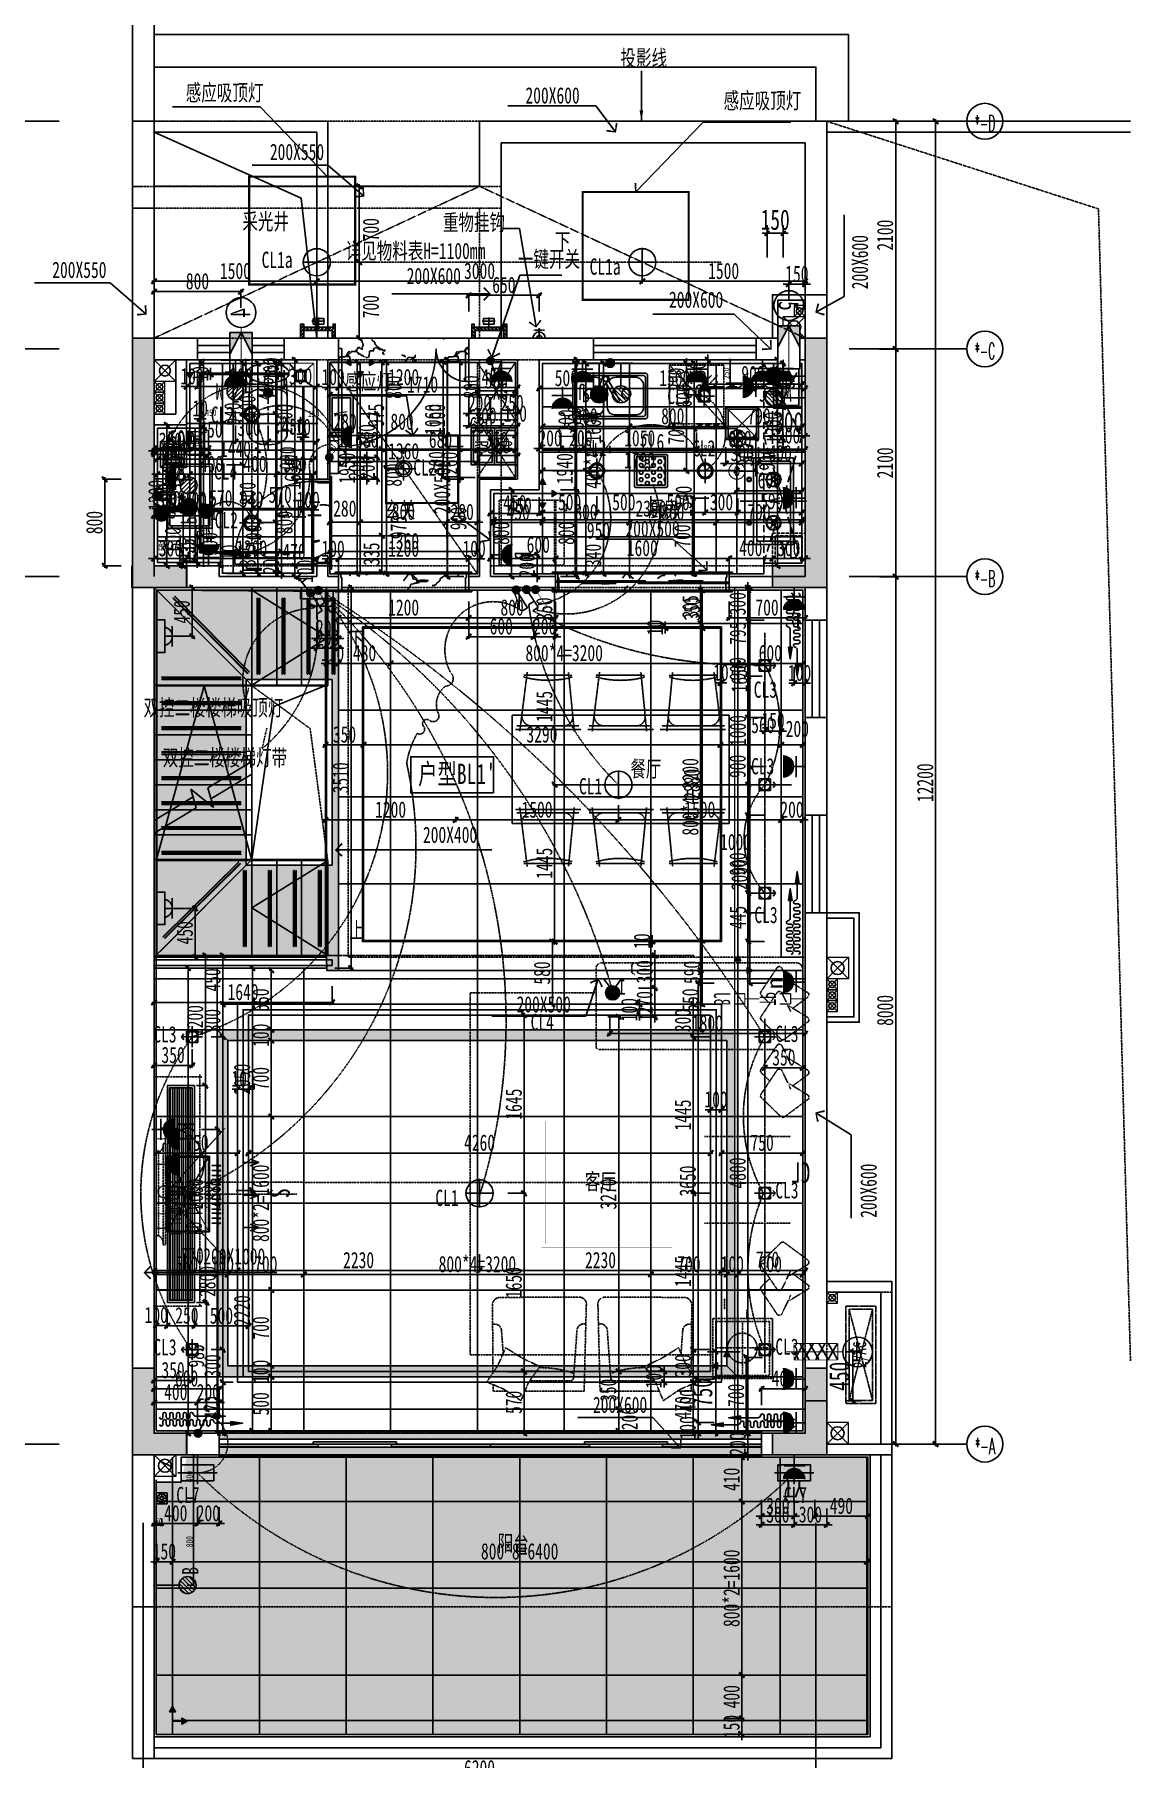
# Model space of a CAD drawing. Extents: x -255202 to 66368, y -6372500 to 603.
# Drawn here: x -35630 to -25528, y -3268087 to -3252187 of the extents above; entities that cross this region are included whole.
import ezdxf
from ezdxf.enums import TextEntityAlignment as Align

# ---------------------------------------------------------------- set-up
doc = ezdxf.new("R2010")
doc.units = 0
doc.header["$LTSCALE"] = 10
doc.header["$MEASUREMENT"] = 0
for name, pattern in [('$0$DASH', [0.35, 0.25, -0.1]), ('__DASH', [0.35, 0.25, -0.1]), ('_DASH', [0.6, 0.4, -0.2]), ('ABOVE', [0.4, 0.2, -0.2]), ('CONTINOUS', [0]), ('DASH', [0.35, 0.25, -0.1]), ('DASHED2', [9.525, 6.35, -3.175]), ('DOTE', [2.42, 2, -0.2, 0.02, -0.2]), ('HIDDEN', [0.375, 0.25, -0.125]), ('L~1D$0$DASH', [0.35, 0.25, -0.1]), ('PHANTOM2', [31.75, 15.875, -3.175, 3.175, -3.175, 3.175, -3.175]), ('改BL1~1D$0$CONTINOUS', [0])]:
    doc.linetypes.add(name, pattern=pattern)
for name, color, linetype in [('-GPS-F-废水管', 40, 'F30'), ('A-DIM（轴号轴线尺寸）', 3, 'Continuous'), ('A-EQU-kitch（厨卫设备洁具）', 56, 'Continuous'), ('A-HACH（图案填充）', 8, 'Continuous'), ('A-LIFT-strs（楼电梯）', 8, 'Continuous'), ('A-LINE-1（落差看线）', 31, 'Continuous'), ('A-TEXT（房间空间名称）', 67, 'Continuous'), ('A-WALL-stru（结构墙柱）', 10, 'Continuous'), ('A-WALL（砌体墙）', 7, 'Continuous'), ('A-WIND（门窗）', 8, 'Continuous'), ('A-墙体完成面', 15, 'Continuous'), ('A-户型编号', 2, 'Continuous'), ('A-门', 251, 'Continuous'), ('A-门框', 251, 'Continuous'), ('AXIS_TEXT', 7, 'Continuous'), ('D-地面材料', 250, 'Continuous'), ('D_Em_Eqpm（消防设备）', 100, 'Continuous'), ('DIM-地面材质放线', 149, 'Continuous'), ('DIM-平面标注', 149, 'Continuous'), ('DIM-开关定位', 149, 'Continuous'), ('DIM-排水定位', 149, 'Continuous'), ('DIM-插座定位', 146, 'Continuous'), ('DIM-灯具定位', 149, 'Continuous'), ('DIM_LEAD', 3, 'Continuous'), ('DIM【标注】', 149, 'Continuous'), ('E-原建筑机电', 34, 'Continuous'), ('E-开关示意', 34, 'Continuous'), ('E-排水', 34, 'Continuous'), ('E-插座示意', 34, 'Continuous'), ('E-给水', 144, 'Continuous'), ('ELL【圆椭圆】', 6, 'Continuous'), ('F-地面材质', 8, 'Continuous'), ('G-BEAM', 4, 'DASH'), ('G-BEAM_CON', 4, 'Continuous'), ('J-厨具洁具', 45, 'Continuous'), ('J-地漏', 67, 'Continuous'), ('J-平面活动家具', 33, 'HIDDEN'), ('J-强弱电', 75, 'Continuous'), ('J-空调外机', 48, 'HIDDEN'), ('J-窗帘', 8, 'Continuous'), ('J孔洞标注', 149, 'Continuous'), ('L~1D$0$A-HDRL（栏杆构件）', 152, 'Continuous'), ('L~1D$0$A-LIFT-strs（楼电梯）', 2, 'Continuous'), ('L~1D$0$A-LINE-2（平面看线）', 25, 'Continuous'), ('L~1D$0$kt', 6, 'Continuous'), ('T-天花造型', 45, 'Continuous'), ('T-灯具_灯带', 13, 'Continuous'), ('T-灯具、灯带', 13, 'Continuous'), ('W-平面布置文字', 67, 'Continuous'), ('W-文字', 67, 'Continuous'), ('墙体定位图', 7, 'Continuous'), ('天花布置图', 7, 'Continuous'), ('孔洞', 53, 'Continuous'), ('孔洞标注', 58, 'Continuous'), ('改BL1~1D$0$0-百叶', 2, 'Continuous'), ('改BL1~1D$0$A-EQU-water(水留洞及注释)', 140, 'Continuous'), ('改BL1~1D$0$P-COND-SILO', 161, '改BL1~1D$0$CONTINOUS'), ('改L~1D$0$0-装饰构件', 32, 'Continuous'), ('改L~1D$0$T-灯具、灯带', 13, 'Continuous'), ('院墙', 53, 'Continuous')]:
    doc.layers.add(name, color=color, linetype=linetype)
doc.layers.add('-GPS-辅助', color=252, linetype='Continuous', lineweight=18, plot=False)
doc.layers.add('改BL1~1D$0$-GPS-辅助', color=252, linetype='Continuous', lineweight=18, plot=False)
for name, color, linetype, lineweight in [('6-L13六联排模板图-0.050$0$G1-Hatch_1', 8, 'Continuous', 13), ('6-L13六联排模板图3.450$0$G2-楼板开洞', 201, 'Continuous', 18), ('6-L13六联排模板图3.450$0$G2-楼板开洞baojian', 201, 'Continuous', 18), ('6-L13六联排模板图3.450$0$G2-轮廓线', 3, 'Continuous', 25), ('改BL1~1D$0$GPS-辅助', 252, 'Continuous', 18)]:
    doc.layers.add(name, color=color, linetype=linetype, lineweight=lineweight)
doc.styles.add('_TCH_AXIS', font='COMPLEX', dxfattribs={"bigfont": 'GBCBIG'})
doc.styles.add('_TCH_DIM', font='SIMPLEX', dxfattribs={"bigfont": 'GBCBIG'})
doc.styles.add('_TCH_DIM_T3', font='SIMPLEX', dxfattribs={"width": 0.705882, "bigfont": 'GBCBIG'})
doc.styles.add('arch', font='romans.shx', dxfattribs={"width": 0.75})
doc.styles.add('COMPLEX', font='COMPLEX')
doc.styles.add('LTEXT', font='cube-txt.shx', dxfattribs={"width": 0.7, "bigfont": 'cube-hz.shx'})
doc.styles.add('L~1D$0$黑体', font='simhei.ttf')
doc.styles.add('图框字', font='')
doc.styles.add('宋体', font='', dxfattribs={"width": 0.8})
doc.styles.add('文字标注', font='', dxfattribs={"width": 0.7})
doc.styles.add('样式222', font='', dxfattribs={"width": 0.7})
doc.styles.add('细黑体', font='', dxfattribs={"width": 0.7})
doc.styles.add('黑体', font='simhei.ttf')
doc.styles.get('图框字').set_extended_font_data('仿宋_GB2312')
doc.styles.get('宋体').set_extended_font_data('STXihei')
doc.styles.get('文字标注').set_extended_font_data('STXihei')
doc.styles.get('样式222').set_extended_font_data('STXihei')
doc.styles.get('细黑体').set_extended_font_data('STXihei')
doc.linetypes.add('F30', pattern='A,3,-0.2,["F",LTEXT,S=0.17,R=0,X=-0.1,Y=-0.1],-0.16', length=3.36)
doc.dimstyles.new('80', dxfattribs={"dimscale": 80, "dimtxt": 2.5, "dimasz": 0.7, "dimexe": 0.5, "dimexo": 2, "dimgap": 1, "dimtad": 1, "dimdec": 0, "dimzin": 1, "dimdsep": 46, "dimtxsty": '图框字', "dimblk": 'ARCHTICK', "dimcen": 0, "dimdle": 0.5, "dimclrd": 1, "dimclre": 1, "dimclrt": 2, "dimadec": 0, "dimazin": 0, "dimtfac": 1, "dimtdec": 0, "dimtix": 1, "dimtmove": 2, "dimatfit": 3, "dimldrblk": 'DOT', "dimfxl": 1, "dimtvp": 0.145833, "dimtolj": 1, "dimtzin": 12, "dimlwd": -1, "dimlwe": -1, "dimarcsym": 0})
doc.dimstyles.new('_TCH_ARCH&&100', dxfattribs={"dimtxt": 297.5, "dimasz": 100, "dimexe": 250, "dimexo": 300, "dimgap": 126.25, "dimtad": 1, "dimdec": 0, "dimzin": 0, "dimdsep": 46, "dimtxsty": '_TCH_DIM_T3', "dimblk": 'ARCHTICK', "dimcen": 0.09, "dimclrt": 7, "dimazin": 2, "dimtfac": 1, "dimtdec": 0, "dimtix": 1, "dimtmove": 2, "dimatfit": 3, "dimfxl": 1, "dimtolj": 1, "dimtzin": 0, "dimarcsym": 0})
doc.dimstyles.new('DK-50', dxfattribs={"dimscale": 50, "dimtxt": 3, "dimasz": 1, "dimexe": 0.4, "dimexo": 0.4, "dimgap": 0.4, "dimtad": 1, "dimtoh": 1, "dimdec": 0, "dimrnd": 5, "dimdsep": 46, "dimtxsty": '样式222', "dimblk": 'ARCHTICK', "dimcen": 3, "dimdle": 0.4, "dimclrd": 149, "dimclre": 149, "dimclrt": 149, "dimadec": 0, "dimazin": 0, "dimtfac": 1, "dimtdec": 0, "dimtix": 1, "dimtmove": 2, "dimatfit": 3, "dimldrblk": 'ARCHTICK', "dimfxl": 3, "dimfxlon": 1, "dimtvp": 1, "dimtolj": 1, "dimtzin": 0, "dimarcsym": 0})
doc.dimstyles.new('TC-DIM', dxfattribs={"dimscale": 0, "dimtxt": 2.5, "dimasz": 1.2, "dimexe": 1.2, "dimexo": 0, "dimgap": 0.5, "dimtad": 1, "dimdec": 0, "dimlfac": -1, "dimzin": 9, "dimdsep": 46, "dimtxsty": 'arch', "dimblk1": 'ARCHTICK', "dimblk2": 'ARCHTICK', "dimsah": 1, "dimcen": 2, "dimdle": 1.2, "dimclrd": 67, "dimclre": 67, "dimclrt": 67, "dimadec": 0, "dimazin": 0, "dimtfac": 1, "dimtdec": 0, "dimtmove": 0, "dimatfit": 3, "dimldrblk": 'ARCHTICK', "dimfxl": 8, "dimtolj": 1, "dimtzin": 0, "dimarcsym": 0})
doc.dimstyles.new('副本 DK-20', dxfattribs={"dimscale": 20, "dimtxt": 3, "dimasz": 1, "dimexe": 0.4, "dimexo": 0.4, "dimgap": 0.4, "dimtad": 1, "dimtoh": 1, "dimdec": 0, "dimrnd": 5, "dimdsep": 46, "dimtxsty": '样式222', "dimblk": 'ARCHTICK', "dimcen": 3, "dimdle": 0.4, "dimclrd": 149, "dimclre": 149, "dimclrt": 149, "dimadec": 0, "dimazin": 0, "dimtfac": 1, "dimtdec": 0, "dimtix": 1, "dimtmove": 2, "dimatfit": 3, "dimldrblk": 'ARCHTICK', "dimfxl": 3, "dimfxlon": 1, "dimtvp": 1, "dimtolj": 1, "dimtzin": 0, "dimarcsym": 0})
doc.dimstyles.new('副本 DK-75', dxfattribs={"dimscale": 75, "dimtxt": 2.5, "dimasz": 0.6, "dimexe": 1, "dimexo": 1, "dimgap": 0.4, "dimtad": 1, "dimdec": 0, "dimrnd": 5, "dimdsep": 46, "dimtxsty": '样式222', "dimblk": 'ARCHTICK', "dimcen": 3, "dimdle": 0.4, "dimclrd": 149, "dimclre": 149, "dimclrt": 149, "dimadec": 0, "dimazin": 0, "dimtfac": 1, "dimtdec": 0, "dimtix": 1, "dimtmove": 2, "dimatfit": 3, "dimldrblk": 'ARCHTICK', "dimfxl": 3, "dimfxlon": 1, "dimtvp": 1, "dimtolj": 1, "dimtzin": 0, "dimarcsym": 0})
pattern_1 = [(0, (95.2, 766.7), (0, 1000), [4.7619, -995.2381]), (90, (97, 767.2), (-1000, 6e-14), [2.0054, -997.9946]), (0, (97, 769.2), (0, 1000), [2.50843, -997.49156]), (90, (99.5, 769.2), (-1000, 6e-14), [2.0054, -997.9946]), (0, (99.5, 771.2), (0, 1000), [2.509, -997.491]), (90, (102, 771.2), (-1000, 6e-14), [2.00567, -997.99433]), (90, (103.8, 772.4), (-1000, 6e-14), [3.6564, -996.3436]), (90, (104.5, 775.2), (-1000, 6e-14), [6.01617, -993.98382]), (0, (104.5, 781.2), (0, 1000), [2.509, -997.491]), (90, (108.7, 779.8), (-1000, 6e-14), [14.62558, -985.37442]), (90, (112.1, 797.2), (-1000, 6e-14), [2.0054, -997.9946]), (0, (112.1, 799.2), (0, 1000), [2.509, -997.491]), (29.7448813, (114.29, 800), (4999.999995, 2999.999997), [38.3917, -8023.866]), (45, (109.5, 795.24), (6e-14, 1000), [6.73435, -1407.4792]), (45, (71.4, 747.6), (6e-14, 1000), [6.73435, -1407.4792]), (90, (74.4, 751.1), (-1000, 6e-14), [2.0054, -997.9946]), (0, (74.4, 753.1), (0, 1000), [2.509, -997.491]), (0, (74.9, 754.2), (0, 1000), [4.82593, -995.17407]), (0, (79.4, 755.1), (0, 1000), [5.018, -994.982]), (90, (84.5, 755.1), (-1000, 6e-14), [2.0054, -997.9946]), (0, (84.5, 757.8), (0, 1000), [4.82593, -995.17407]), (90, (89.4, 757.8), (-1000, 6e-14), [3.6564, -996.3436]), (90, (89.5, 761.1), (-1000, 6e-14), [2.0054, -997.9946]), (45, (90.5, 761.9), (6e-14, 1000), [6.73435, -1407.4792]), (0, (92, 765.1), (0, 1000), [2.509, -997.491]), (0, (34.3, 731.1), (0, 1000), [22.5793, -977.42068]), (45, (57.14, 733.3), (6e-14, 1000), [6.73435, -1407.4792]), (0, (61.9, 738.1), (0, 1000), [4.7619, -995.2381]), (0, (65.2, 739.5), (0, 1000), [4.82593, -995.17407]), (0, (69.4, 741.1), (0, 1000), [2.509, -997.491]), (90, (71.9, 741.1), (-1000, 6e-14), [6.01645, -993.98354]), (90, (274.7, 821.5), (-1000, 6e-14), [20.05447, -979.94553]), (90, (176.8, 825.5), (-1000, 6e-14), [4.01078, -995.9892]), (0, (277.2, 819.5), (0, 1000), [2.509, -997.491]), (90, (277.2, 819.5), (-1000, 6e-14), [2.0054, -997.9946]), (0, (274.7, 821.5), (0, 1000), [2.50843, -997.49156]), (14.036243, (147.62, 819.05), (2999.999996, 999.999995), [19.63384, -4103.4717]), (0, (164.3, 822.4), (0, 1000), [4.82593, -995.17407]), (0, (166.8, 823.5), (0, 1000), [2.509, -997.491]), (0, (171.4, 823.8), (0, 1000), [4.7619, -995.2381]), (0, (174.3, 825.5), (0, 1000), [2.509, -997.491]), (0, (184.4, 839.6), (0, 1000), [30.10632, -969.89368]), (0, (244.6, 841.6), (0, 1000), [30.1069, -969.8931]), (90, (244.6, 841.6), (-1000, 6e-14), [2.00567, -997.99433]), (26.565051, (247.6, 842.86), (999.999996, 999.999995), [10.64794, -2225.42]), (90, (254.6, 847.6), (-1000, 6e-14), [8.02184, -991.97815]), (0, (254.6, 855.6), (0, 1000), [2.50843, -997.49156]), (0, (257.1, 857.1), (0, 1000), [4.7619, -995.2381]), (0, (262.1, 857.6), (0, 1000), [2.509, -997.491]), (90, (264.6, 857.6), (-1000, 6e-14), [2.0054, -997.9946]), (0, (264.6, 859.6), (0, 1000), [2.50843, -997.49156]), (90, (267.1, 859.6), (-1000, 6e-14), [10.0275, -989.97248]), (0, (265.6, 869.9), (0, 1000), [4.82593, -995.17407]), (45, (271.4, 871.4), (6e-14, 1000), [6.73435, -1407.4792]), (90, (277.2, 875.7), (-1000, 6e-14), [2.0054, -997.9946]), (0, (277.2, 877.7), (0, 1000), [2.509, -997.491]), (45, (280.95, 876.2), (6e-14, 1000), [6.73435, -1407.4792]), (0, (284.7, 879.7), (0, 1000), [2.50843, -997.49156]), (90, (287.2, 879.7), (-1000, 6e-14), [8.02184, -991.97815]), (0, (212.6, 840.7), (0, 1000), [19.3037, -980.6963]), (0, (229.5, 841.6), (0, 1000), [2.509, -997.491]), (0, (233.3, 842.9), (0, 1000), [4.7619, -995.2381]), (45, (238.1, 842.86), (6e-14, 1000), [6.73435, -1407.4792]), (63.434949, (242.86, 847.6), (999.99999, 999.999996), [10.64794, -2225.42]), (45, (247.6, 857.14), (6e-14, 1000), [6.73435, -1407.4792]), (90, (251.2, 862.6), (-1000, 6e-14), [3.6564, -996.3436]), (45, (252.4, 866.7), (6e-14, 1000), [6.73435, -1407.4792]), (90, (254.6, 869.6), (-1000, 6e-14), [8.02157, -991.97843]), (90, (256, 877.2), (-1000, 6e-14), [3.6564, -996.3436]), (45, (257.14, 880.95), (6e-14, 1000), [6.73435, -1407.4792]), (18.434949, (261.9, 885.7), (1999.999998, 1000), [15.05846, -3147.2191]), (0, (176.8, 829.5), (0, 1000), [2.509, -997.491]), (45, (180.95, 828.6), (6e-14, 1000), [6.73435, -1407.4792]), (90, (181.8, 831.5), (-1000, 6e-14), [2.00567, -997.99433]), (90, (183.6, 833.3), (-1000, 6e-14), [3.6564, -996.3436]), (90, (184.4, 835.6), (-1000, 6e-14), [4.01078, -995.9892]), (39.805571, (576.19, 876.19), (999.999995, 999.9999917), [37.19167, -7773.058]), (0, (581.5, 872.5), (0, 1000), [0, -1000]), (0, (582.6, 871.9), (0, 1000), [2.509, -997.491]), (90, (585.1, 865.9), (-1000, 6e-14), [6.01645, -993.98354]), (90, (586.3, 861.6), (-1000, 6e-14), [3.6564, -996.3436]), (90, (587.6, 859.9), (-1000, 6e-14), [2.0054, -997.9946]), (0, (587.6, 859.9), (0, 1000), [2.509, -997.491]), (90, (591.1, 857.9), (-1000, 6e-14), [3.6564, -996.3436]), (135, (580.95, 871.4), (-7e-07, -1000), [6.73435, -1407.4792]), (11.3099324, (500, 919.05), (3999.999994, 999.999993), [24.28105, -5074.7384]), (90, (515.7, 948.8), (-1000, 6e-14), [3.6564, -996.3436]), (90, (564, 908.6), (-1000, 6e-14), [3.6564, -996.3436]), (135, (542.86, 909.5), (-7e-07, -1000), [6.73435, -1407.4792]), (0, (544.7, 908.6), (0, 1000), [19.3037, -980.6963]), (0, (563.2, 907.7), (0, 1000), [15.05344, -984.94655]), (0, (564, 908.6), (0, 1000), [4.82593, -995.17407]), (0, (568.2, 907.7), (0, 1000), [2.509, -997.491]), (135, (571.4, 904.76), (-7e-07, -1000), [6.73435, -1407.4792]), (90, (573.2, 901.7), (-1000, 6e-14), [4.01106, -995.98894]), (0, (573.2, 901.7), (0, 1000), [2.509, -997.491]), (0, (573.6, 901.3), (0, 1000), [4.82593, -995.17407]), (0, (578.2, 899.7), (0, 1000), [22.5793, -977.42068]), (135, (547.6, 919.05), (-7e-07, -1000), [6.73435, -1407.4792]), (135, (552.4, 914.3), (-7e-07, -1000), [6.73435, -1407.4792]), (0, (552.4, 914.3), (0, 1000), [4.7619, -995.2381]), (0, (559.2, 912.2), (0, 1000), [4.82593, -995.17407]), (0, (525.4, 923.2), (0, 1000), [4.82593, -995.17407]), (0, (528.1, 923.8), (0, 1000), [2.509, -997.491]), (0, (530.2, 923.2), (0, 1000), [4.82593, -995.17407]), (90, (533.1, 919.8), (-1000, 6e-14), [2.00567, -997.99433]), (90, (535, 915.9), (-1000, 6e-14), [3.6564, -996.3436]), (0, (533.3, 914.3), (0, 1000), [4.7619, -995.2381]), (135, (519.05, 942.86), (-7e-07, -1000), [6.73435, -1407.4792]), (116.565051, (523.8, 933.33), (-999.999994, 1000), [10.64794, -2225.42]), (161.565051, (538.1, 928.57), (-1999.999997, 1000), [15.05846, -3147.2191]), (90, (540.6, 925.8), (-1000, 6e-14), [4.01106, -995.98894]), (0, (540.6, 925.8), (0, 1000), [2.509, -997.491]), (90, (544.7, 923.2), (-1000, 6e-14), [3.6564, -996.3436]), (90, (390.2, 908.6), (-1000, 6e-14), [18.28197, -981.71803]), (90, (387.6, 909.8), (-1000, 6e-14), [2.0054, -997.9946]), (90, (346.8, 908.6), (-1000, 6e-14), [3.6564, -996.3436]), (90, (495.4, 909.8), (-1000, 6e-14), [2.0054, -997.9946]), (0, (387.6, 909.8), (0, 1000), [2.509, -997.491]), (90, (344.9, 905.7), (-1000, 6e-14), [4.01078, -995.9892]), (14.036243, (328.57, 900), (2999.999996, 999.999995), [19.63384, -4103.4717]), (0, (287.2, 887.7), (0, 1000), [50.1772, -949.8228]), (0, (337.2, 886.6), (0, 1000), [4.82593, -995.17407]), (90, (342, 883), (-1000, 6e-14), [3.6564, -996.3436]), (0, (342.4, 883.7), (0, 1000), [2.50843, -997.49156]), (90, (344.9, 881.7), (-1000, 6e-14), [2.0054, -997.9946]), (90, (346.8, 879.3), (-1000, 6e-14), [3.6564, -996.3436]), (135, (352.4, 876.2), (-7e-07, -1000), [6.73435, -1407.4792]), (135, (357.14, 871.4), (-7e-07, -1000), [6.73435, -1407.4792]), (90, (355, 869.6), (-1000, 6e-14), [2.0054, -997.9946]), (0, (356.5, 868.4), (0, 1000), [0, -1000]), (0, (357.1, 866.7), (0, 1000), [4.7619, -995.2381]), (90, (362.5, 863.6), (-1000, 6e-14), [2.0054, -997.9946]), (90, (362.5, 863.6), (-1000, 6e-14), [4.01106, -995.98894]), (149.743562, (419.05, 833.33), (-6999.9999343, 4000.000098), [66.1545, -13826.289]), (45, (438.1, 833.3), (6e-14, 1000), [6.73435, -1407.4792]), (0, (443.3, 836.2), (0, 1000), [4.82593, -995.17407]), (45, (447.6, 838.1), (6e-14, 1000), [6.73435, -1407.4792]), (84.2894068, (452.38, 842.86), (1000.0000097, 8999.999998), [47.85655, -10002.019]), (90, (457.8, 889.7), (-1000, 6e-14), [2.0054, -997.9946]), (0, (457.8, 891.7), (0, 1000), [5.01743, -994.98256]), (90, (462.8, 891.7), (-1000, 6e-14), [2.0054, -997.9946]), (0, (462.6, 894), (0, 1000), [14.47778, -985.52222]), (0, (476.2, 895.2), (0, 1000), [14.2857, -985.71428]), (0, (492.9, 897.7), (0, 1000), [2.50843, -997.49156]), (90, (495.4, 895.7), (-1000, 6e-14), [2.0054, -997.9946]), (0, (490.4, 895.7), (0, 1000), [5.01743, -994.98256]), (90, (490.4, 895.7), (-1000, 6e-14), [4.01078, -995.9892]), (90, (491.6, 901.3), (-1000, 6e-14), [3.6564, -996.3436]), (90, (492.9, 903.7), (-1000, 6e-14), [4.01078, -995.9892]), (0, (491.6, 908.6), (0, 1000), [4.82593, -995.17407]), (0, (419.2, 832.5), (0, 1000), [19.3037, -980.6963]), (90, (395.1, 953.9), (-1000, 6e-14), [12.0329, -987.9671]), (0, (395.1, 952.5), (0, 1000), [4.82593, -995.17407]), (90, (397.6, 941.8), (-1000, 6e-14), [10.02723, -989.97276]), (45, (395.24, 938.1), (6e-14, 1000), [6.73435, -1407.4792]), (63.434949, (390.48, 928.57), (999.99999, 999.999996), [10.64794, -2225.42]), (0, (385.1, 911.8), (0, 1000), [2.50843, -997.49156]), (0, (380.6, 912.2), (0, 1000), [4.82593, -995.17407]), (0, (376.2, 914.3), (0, 1000), [4.7619, -995.2381]), (135, (376.2, 914.3), (-7e-07, -1000), [6.73435, -1407.4792]), (0, (366.1, 919.5), (0, 1000), [4.82593, -995.17407]), (90, (366.1, 919.5), (-1000, 6e-14), [3.6564, -996.3436]), (90, (365, 921.8), (-1000, 6e-14), [4.01078, -995.9892]), (0, (365, 925.8), (0, 1000), [2.50843, -997.49156]), (0, (360, 925.8), (0, 1000), [7.52644, -992.47356]), (45, (357.14, 923.8), (6e-14, 1000), [6.73435, -1407.4792]), (0, (351.6, 923.2), (0, 1000), [4.82593, -995.17407]), (0, (347.4, 921.8), (0, 1000), [2.509, -997.491]), (90, (347.4, 913.8), (-1000, 6e-14), [8.02184, -991.97815]), (90, (385.1, 988), (-1000, 6e-14), [12.03263, -987.96737]), (90, (385.4, 974.4), (-1000, 6e-14), [14.62558, -985.37442]), (135, (390.5, 971.4), (-7e-07, -1000), [6.73435, -1407.4792]), (0, (390.2, 970.7), (0, 1000), [4.82593, -995.17407]), (90, (395.1, 965.9), (-1000, 6e-14), [4.01078, -995.9892]), (0, (392.6, 965.9), (0, 1000), [2.509, -997.491]), (0, (392.6, 965.9), (0, 1000), [2.509, -997.491]), (90, (505.5, 959.9), (-1000, 6e-14), [14.03802, -985.96198]), (0, (496.4, 912.2), (0, 1000), [0, -1000]), (45, (495.24, 914.3), (6e-14, 1000), [6.73435, -1407.4792]), (90, (506.1, 956.1), (-1000, 6e-14), [3.6564, -996.3436]), (90, (508, 955.9), (-1000, 6e-14), [2.00567, -997.99433]), (135, (509.5, 952.4), (-7e-07, -1000), [6.73435, -1407.4792]), (0, (510.9, 952.5), (0, 1000), [4.82593, -995.17407]), (90, (477.9, 996), (-1000, 6e-14), [4.01078, -995.9892]), (0, (477.9, 996), (0, 1000), [2.509, -997.491]), (90, (481.9, 992.7), (-1000, 6e-14), [3.6564, -996.3436]), (0, (481, 990.5), (0, 1000), [4.7619, -995.2381]), (0, (485.4, 988), (0, 1000), [2.509, -997.491]), (90, (487.9, 986), (-1000, 6e-14), [2.0054, -997.9946]), (0, (486.8, 985.4), (0, 1000), [4.82593, -995.17407]), (135, (495.24, 980.95), (-7e-07, -1000), [6.73435, -1407.4792]), (135, (500, 976.2), (-7e-07, -1000), [6.73435, -1407.4792]), (0, (501.2, 974.4), (0, 1000), [4.82593, -995.17407]), (0, (458.5, 552.1), (0, 1000), [4.82593, -995.17407]), (116.565051, (466.67, 542.86), (-999.999994, 1000), [10.64794, -2225.42]), (0, (466.7, 542.9), (0, 1000), [14.2857, -985.71428]), (0, (481, 542.9), (0, 1000), [9.5238, -990.4762]), (69.4439547, (490.48, 542.86), (2000, 4999.9999988), [40.68573, -8503.318]), (45, (504.76, 580.95), (6e-14, 1000), [6.73435, -1407.4792]), (90, (511.5, 586.3), (-1000, 6e-14), [3.6564, -996.3436]), (0, (511.5, 589.9), (0, 1000), [4.82593, -995.17407]), (45, (514.3, 590.5), (6e-14, 1000), [6.73435, -1407.4792]), (161.565051, (280.95, 600), (-1999.999997, 1000), [15.05846, -3147.2191]), (45, (271.4, 476.2), (6e-14, 1000), [6.73435, -1407.4792]), (0, (283.6, 599.6), (0, 1000), [2.509, -997.491]), (90, (276.1, 477.2), (-1000, 6e-14), [2.0054, -997.9946]), (0, (276.1, 479.2), (0, 1000), [2.50843, -997.49156]), (90, (278.6, 479.2), (-1000, 6e-14), [2.0054, -997.9946]), (0, (278.6, 481.2), (0, 1000), [2.509, -997.491]), (90, (281.1, 481.2), (-1000, 6e-14), [2.00567, -997.99433]), (90, (282.9, 482.5), (-1000, 6e-14), [3.6564, -996.3436]), (90, (283.6, 485.2), (-1000, 6e-14), [6.01617, -993.98382]), (0, (283.6, 491.3), (0, 1000), [2.509, -997.491]), (90, (287.7, 489.8), (-1000, 6e-14), [14.62558, -985.37442]), (90, (291.1, 507.3), (-1000, 6e-14), [2.0054, -997.9946]), (0, (291.1, 509.3), (0, 1000), [2.509, -997.491]), (0, (348.3, 638.6), (0, 1000), [2.509, -997.491]), (90, (348.3, 636.6), (-1000, 6e-14), [2.0054, -997.9946]), (0, (345.8, 636.6), (0, 1000), [2.50843, -997.49156]), (90, (345.8, 616.6), (-1000, 6e-14), [20.05447, -979.94553]), (0, (315.7, 616.6), (0, 1000), [30.1069, -969.8931]), (90, (315.7, 614.6), (-1000, 6e-14), [2.00567, -997.99433]), (26.565051, (295.24, 595.24), (999.999996, 999.999995), [31.94383, -2204.1241]), (90, (325.7, 602.5), (-1000, 6e-14), [8.02184, -991.97815]), (0, (325.7, 602.5), (0, 1000), [2.50843, -997.49156]), (0, (328.9, 601.9), (0, 1000), [4.82593, -995.17407]), (0, (333.2, 600.5), (0, 1000), [2.509, -997.491]), (90, (335.7, 598.5), (-1000, 6e-14), [2.0054, -997.9946]), (0, (335.7, 598.5), (0, 1000), [2.50843, -997.49156]), (90, (338.2, 588.5), (-1000, 6e-14), [10.0275, -989.97248]), (0, (338.5, 587.3), (0, 1000), [4.82593, -995.17407]), (0, (342.9, 585.7), (0, 1000), [4.7619, -995.2381]), (90, (348.3, 580.5), (-1000, 6e-14), [2.0054, -997.9946]), (0, (348.3, 580.5), (0, 1000), [2.509, -997.491]), (0, (353, 580), (0, 1000), [4.82593, -995.17407]), (0, (355.8, 578.5), (0, 1000), [2.50843, -997.49156]), (90, (358.3, 570.5), (-1000, 6e-14), [8.02184, -991.97815]), (0, (358.3, 570.5), (0, 1000), [2.509, -997.491]), (90, (360.8, 568.4), (-1000, 6e-14), [2.0054, -997.9946]), (90, (362.7, 565.4), (-1000, 6e-14), [3.6564, -996.3436]), (90, (363.3, 546.4), (-1000, 6e-14), [20.05447, -979.94553]), (135, (366.7, 542.86), (-7e-07, -1000), [6.73435, -1407.4792]), (90, (365.8, 542.4), (-1000, 6e-14), [2.00567, -997.99433]), (0, (365.8, 542.4), (0, 1000), [2.509, -997.491]), (90, (368.3, 542.4), (-1000, 6e-14), [24.06553, -975.93447]), (90, (368.3, 560.4), (-1000, 6e-14), [6.01645, -993.98354]), (135, (371.4, 557.14), (-7e-07, -1000), [6.73435, -1407.4792]), (90, (372.3, 554.4), (-1000, 6e-14), [3.6564, -996.3436]), (0, (373.4, 554.4), (0, 1000), [5.018, -994.982]), (90, (378.4, 554.4), (-1000, 6e-14), [2.0054, -997.9946]), (0, (378.4, 556.4), (0, 1000), [2.50843, -997.49156]), (135, (385.7, 552.4), (-7e-07, -1000), [6.73435, -1407.4792]), (90, (386.8, 550.7), (-1000, 6e-14), [3.6564, -996.3436]), (0, (388.4, 550.4), (0, 1000), [2.50843, -997.49156]), (90, (390.9, 550.4), (-1000, 6e-14), [12.0329, -987.9671]), (156.801409, (423.81, 547.62), (-4999.999976, 2000.0000404), [36.2656, -7579.5075]), (0, (422.8, 544.7), (0, 1000), [4.82593, -995.17407]), (21.8014094, (295.24, 590.48), (1999.999994, 999.999994), [25.64364, -5359.5211]), (90, (319.2, 594.6), (-1000, 6e-14), [3.6564, -996.3436]), (135, (323.8, 590.5), (-7e-07, -1000), [6.73435, -1407.4792]), (90, (324, 587.3), (-1000, 6e-14), [3.6564, -996.3436]), (90, (325.7, 580.5), (-1000, 6e-14), [8.02157, -991.97843]), (0, (324, 580), (0, 1000), [4.82593, -995.17407]), (90, (328.9, 572.7), (-1000, 6e-14), [7.3128, -992.6872]), (165.963756, (347.62, 566.67), (-2999.999987, 1000.000022), [19.63384, -4103.4717]), (0, (347.6, 566.7), (0, 1000), [14.2857, -985.71428]), (90, (360.8, 542.4), (-1000, 6e-14), [24.06553, -975.93447]), (45, (357.14, 538.1), (6e-14, 1000), [6.73435, -1407.4792]), (0, (338.1, 538.1), (0, 1000), [19.04762, -980.95238]), (90, (340.7, 532.4), (-1000, 6e-14), [4.01106, -995.98894]), (18.434949, (328.57, 528.57), (1999.999998, 1000), [30.11693, -3132.1607]), (0, (357.1, 538.1), (0, 1000), [19.04762, -980.95238]), (0, (377.1, 539.8), (0, 1000), [4.82593, -995.17407]), (45, (380.95, 538.1), (6e-14, 1000), [6.73435, -1407.4792]), (45, (385.7, 542.86), (6e-14, 1000), [6.73435, -1407.4792]), (90, (391.6, 547.1), (-1000, 6e-14), [3.6564, -996.3436]), (153.434948, (433.33, 533.33), (-999.99998, 1000.000007), [42.59177, -2193.4762]), (135, (295.24, 590.5), (-7e-07, -1000), [6.73435, -1407.4792]), (26.565051, (290.48, 509.52), (999.999996, 999.999995), [42.59177, -2193.4762]), (0, (428.6, 542.9), (0, 1000), [4.7619, -995.2381]), (0, (434.1, 541.4), (0, 1000), [5.01743, -994.98256]), (0, (432.5, 533.7), (0, 1000), [4.82593, -995.17407]), (45, (438.1, 533.3), (6e-14, 1000), [6.73435, -1407.4792]), (90, (442.2, 537.4), (-1000, 6e-14), [3.6564, -996.3436]), (26.565051, (442.86, 542.86), (999.999996, 999.999995), [10.64794, -2225.42]), (135, (290.5, 595.24), (-7e-07, -1000), [6.73435, -1407.4792]), (45, (285.7, 504.76), (6e-14, 1000), [6.73435, -1407.4792]), (0, (238.4, 601.6), (0, 1000), [30.10632, -969.89368]), (45, (247.6, 457.14), (6e-14, 1000), [6.73435, -1407.4792]), (90, (253.5, 461.2), (-1000, 6e-14), [2.0054, -997.9946]), (0, (253.5, 463.2), (0, 1000), [2.509, -997.491]), (0, (253.9, 464.2), (0, 1000), [4.82593, -995.17407]), (0, (258.5, 465.2), (0, 1000), [5.018, -994.982]), (90, (263.5, 465.2), (-1000, 6e-14), [2.0054, -997.9946]), (0, (263.6, 467.9), (0, 1000), [4.82593, -995.17407]), (90, (268.4, 467.9), (-1000, 6e-14), [3.6564, -996.3436]), (90, (268.5, 471.2), (-1000, 6e-14), [2.0054, -997.9946]), (45, (266.7, 471.4), (6e-14, 1000), [6.73435, -1407.4792]), (0, (271, 475.2), (0, 1000), [2.509, -997.491]), (0, (198.3, 433.1), (0, 1000), [15.05344, -984.94655]), (161.565051, (219.05, 619.05), (-1999.999997, 1000), [15.05846, -3147.2191]), (0, (208.3, 439.1), (0, 1000), [2.509, -997.491]), (0, (220.2, 617.8), (0, 1000), [0, -1000]), (0, (220.9, 617.6), (0, 1000), [2.509, -997.491]), (135, (228.6, 614.3), (-7e-07, -1000), [6.73435, -1407.4792]), (0, (228.4, 615.6), (0, 1000), [2.509, -997.491]), (90, (230.9, 611.6), (-1000, 6e-14), [4.01078, -995.9892]), (0, (230.9, 611.6), (0, 1000), [2.509, -997.491]), (0, (234.6, 610.5), (0, 1000), [0, -1000]), (90, (235.9, 607.6), (-1000, 6e-14), [2.00567, -997.99433]), (0, (234.6, 606.8), (0, 1000), [4.82593, -995.17407]), (90, (238.4, 601.6), (-1000, 6e-14), [4.01078, -995.9892]), (45, (209.5, 438.1), (6e-14, 1000), [6.73435, -1407.4792]), (0, (213.3, 441.1), (0, 1000), [22.5793, -977.42068]), (45, (233.3, 442.86), (6e-14, 1000), [6.73435, -1407.4792]), (0, (238.1, 447.6), (0, 1000), [4.7619, -995.2381]), (0, (244.3, 449.6), (0, 1000), [4.82593, -995.17407]), (0, (248.5, 451.2), (0, 1000), [2.509, -997.491]), (90, (251, 451.2), (-1000, 6e-14), [6.01645, -993.98354]), (0, (176.7, 431.3), (0, 1000), [19.3037, -980.6963]), (90, (181.6, 416.7), (-1000, 6e-14), [3.6564, -996.3436]), (45, (180.95, 419.05), (6e-14, 1000), [6.73435, -1407.4792]), (45, (185.7, 423.8), (6e-14, 1000), [6.73435, -1407.4792]), (0, (191.2, 427.7), (0, 1000), [4.82593, -995.17407]), (45, (195.24, 428.6), (6e-14, 1000), [6.73435, -1407.4792]), (0, (200.9, 431.3), (0, 1000), [4.82593, -995.17407]), (0, (203.3, 433.1), (0, 1000), [2.509, -997.491]), (0, (204.8, 433.3), (0, 1000), [4.7619, -995.2381]), (90, (208.3, 435.1), (-1000, 6e-14), [4.01106, -995.98894]), (0, (9.1, 473.2), (0, 1000), [43.7087, -956.2913]), (0, (51.3, 471.5), (0, 1000), [19.3037, -980.6963]), (153.434948, (80.95, 466.67), (-999.99998, 1000.000007), [10.64794, -2225.42]), (0, (80.2, 467.9), (0, 1000), [4.82593, -995.17407]), (135, (90.5, 461.9), (-7e-07, -1000), [6.73435, -1407.4792]), (108.434948, (95.24, 447.62), (-999.99997, 2000.000012), [15.05846, -3147.2191]), (90, (92.9, 449.1), (-1000, 6e-14), [2.0054, -997.9946]), (0, (92.9, 449.1), (0, 1000), [5.01743, -994.98256]), (90, (97.9, 447.1), (-1000, 6e-14), [2.0054, -997.9946]), (0, (99.5, 445.9), (0, 1000), [14.47778, -985.52222]), (161.565051, (128.57, 442.86), (-1999.999997, 1000), [15.05846, -3147.2191]), (0, (128, 443.1), (0, 1000), [2.50843, -997.49156]), (90, (130.5, 443.1), (-1000, 6e-14), [2.0054, -997.9946]), (0, (125.5, 445.1), (0, 1000), [5.01743, -994.98256]), (90, (125.5, 441.1), (-1000, 6e-14), [4.01078, -995.9892]), (135, (128.6, 438.1), (-7e-07, -1000), [6.73435, -1407.4792]), (90, (128, 433.1), (-1000, 6e-14), [4.01078, -995.9892]), (0, (128.5, 431.3), (0, 1000), [0, -1000]), (90, (130.5, 429.1), (-1000, 6e-14), [2.0054, -997.9946]), (0, (128.5, 427.7), (0, 1000), [4.82593, -995.17407]), (135, (138.1, 423.8), (-7e-07, -1000), [6.73435, -1407.4792]), (165.963756, (157.14, 419.05), (-2999.999987, 1000.000022), [19.63384, -4103.4717]), (0, (157.1, 419), (0, 1000), [4.7619, -995.2381]), (0, (163.2, 417.1), (0, 1000), [2.509, -997.491]), (90, (167.1, 416.7), (-1000, 6e-14), [3.6564, -996.3436]), (90, (168.2, 419.1), (-1000, 6e-14), [2.00567, -997.99433]), (45, (166.7, 419.05), (6e-14, 1000), [6.73435, -1407.4792]), (90, (171.9, 424), (-1000, 6e-14), [3.6564, -996.3436]), (45, (171.4, 428.6), (6e-14, 1000), [6.73435, -1407.4792]), (90, (175.7, 411), (-1000, 6e-14), [4.01106, -995.98894]), (0, (175.7, 415.1), (0, 1000), [2.509, -997.491]), (0, (176.7, 416.7), (0, 1000), [4.82593, -995.17407]), (36.8698976, (123.8, 57.14), (3000.000002, 1999.999998), [23.80952, -4976.1904]), (90, (897, 54), (-1000, 6e-14), [20.05447, -979.94553]), (90, (799.1, 58), (-1000, 6e-14), [4.01078, -995.9892]), (90, (287.3, 58), (-1000, 6e-14), [6.01617, -993.98382]), (0, (899.5, 52), (0, 1000), [2.509, -997.491]), (90, (899.5, 52), (-1000, 6e-14), [2.0054, -997.9946]), (0, (897, 54), (0, 1000), [2.50843, -997.49156]), (18.434949, (771.43, 52.38), (1999.999998, 1000), [15.05846, -3147.2191]), (0, (786.6, 54.8), (0, 1000), [4.82593, -995.17407]), (0, (789.1, 56), (0, 1000), [2.509, -997.491]), (0, (790.5, 57.1), (0, 1000), [4.7619, -995.2381]), (0, (796.6, 58), (0, 1000), [2.509, -997.491]), (0, (284.8, 54), (0, 1000), [2.509, -997.491]), (90, (284.8, 54), (-1000, 6e-14), [2.0054, -997.9946]), (0, (285.7, 57.1), (0, 1000), [4.7619, -995.2381]), (90, (120.6, 18), (-1000, 6e-14), [18.04908, -981.95092]), (45, (42.86, 23.8), (6e-14, 1000), [6.73435, -1407.4792]), (90, (130.3, 11), (-1000, 6e-14), [3.6564, -996.3436]), (0, (125.5, 14.6), (0, 1000), [4.82593, -995.17407]), (135, (123.8, 14.3), (-7e-07, -1000), [6.73435, -1407.4792]), (18.434949, (23.8, 19.05), (1999.999998, 1000), [15.05846, -3147.2191]), (90, (40.3, 22.1), (-1000, 6e-14), [2.0054, -997.9946]), (0, (38.6, 25.6), (0, 1000), [4.82593, -995.17407]), (135, (142.86, 0), (-7e-07, -1000), [6.73435, -1407.4792]), (90, (138.2, 4), (-1000, 6e-14), [2.0054, -997.9946]), (0, (135.1, 7.3), (0, 1000), [4.82593, -995.17407]), (90, (135.1, 7.3), (-1000, 6e-14), [3.6564, -996.3436]), (90, (133.2, 10), (-1000, 6e-14), [2.0054, -997.9946]), (0, (130.7, 12), (0, 1000), [2.509, -997.491]), (0, (71.4, 38.1), (0, 1000), [4.7619, -995.2381]), (0, (88, 38.1), (0, 1000), [5.01743, -994.98256]), (90, (93, 36.1), (-1000, 6e-14), [2.0054, -997.9946]), (0, (93, 36.1), (0, 1000), [5.018, -994.982]), (90, (96.5, 36.6), (-1000, 6e-14), [3.6564, -996.3436]), (135, (95.24, 38.1), (-7e-07, -1000), [6.73435, -1407.4792]), (135, (90.5, 42.86), (-7e-07, -1000), [6.73435, -1407.4792]), (90, (88, 46.1), (-1000, 6e-14), [2.0054, -997.9946]), (90, (88, 46.1), (-1000, 6e-14), [2.0054, -997.9946]), (165.963756, (104.76, 42.86), (-2999.999987, 1000.000022), [19.63384, -4103.4717]), (0, (108.1, 44.1), (0, 1000), [22.57988, -977.4201]), (0, (128.2, 44.1), (0, 1000), [2.509, -997.491]), (135, (128.6, 42.86), (-7e-07, -1000), [6.73435, -1407.4792]), (135, (123.8, 47.6), (-7e-07, -1000), [6.73435, -1407.4792]), (0, (118.1, 50.1), (0, 1000), [2.509, -997.491]), (90, (118.1, 50.1), (-1000, 6e-14), [2.00567, -997.99433]), (0, (115.8, 51.2), (0, 1000), [9.65185, -990.34814]), (90, (77.2, 40.2), (-1000, 6e-14), [3.6564, -996.3436]), (45, (76.2, 42.86), (6e-14, 1000), [6.73435, -1407.4792]), (90, (82, 47.5), (-1000, 6e-14), [3.6564, -996.3436]), (90, (83, 50.1), (-1000, 6e-14), [2.00567, -997.99433]), (18.434949, (80.95, 52.38), (1999.999998, 1000), [15.05846, -3147.2191]), (0, (98.1, 54.1), (0, 1000), [7.52644, -992.47356]), (0, (104.8, 57.1), (0, 1000), [19.04762, -980.95238]), (14.036243, (47.62, 28.57), (2999.999996, 999.999995), [19.63384, -4103.4717]), (45, (66.7, 33.3), (6e-14, 1000), [6.73435, -1407.4792]), (0, (138.2, 48.1), (0, 1000), [7.527, -992.473]), (90, (145.7, 48.1), (-1000, 6e-14), [2.0054, -997.9946]), (0, (143.2, 50.1), (0, 1000), [2.509, -997.491]), (135, (142.86, 52.4), (-7e-07, -1000), [6.73435, -1407.4792]), (0, (133.3, 57.1), (0, 1000), [4.7619, -995.2381]), (0, (133.2, 58.2), (0, 1000), [2.50843, -997.49156]), (0, (133.2, 58.2), (0, 1000), [2.50843, -997.49156]), (161.565051, (138.1, 47.62), (-1999.999997, 1000), [15.05846, -3147.2191]), (0, (119, 38.1), (0, 1000), [14.2857, -985.71428]), (165.963756, (833.33, 833.33), (-2999.999987, 1000.000022), [19.63384, -4103.4717]), (45, (823.8, 709.5), (6e-14, 1000), [6.73435, -1407.4792]), (0, (806.7, 72), (0, 1000), [30.10632, -969.89368]), (135, (809.5, 228.6), (-7e-07, -1000), [6.73435, -1407.4792]), (0, (831.8, 834.3), (0, 1000), [2.509, -997.491]), (90, (824.3, 712), (-1000, 6e-14), [2.0054, -997.9946]), (0, (824.3, 714), (0, 1000), [2.50843, -997.49156]), (90, (826.8, 714), (-1000, 6e-14), [2.0054, -997.9946]), (0, (826.8, 716), (0, 1000), [2.509, -997.491]), (90, (829.3, 716), (-1000, 6e-14), [2.00567, -997.99433]), (90, (831.1, 717.3), (-1000, 6e-14), [3.6564, -996.3436]), (90, (831.8, 720), (-1000, 6e-14), [6.01617, -993.98382]), (0, (831.8, 726), (0, 1000), [2.509, -997.491]), (90, (835.9, 724.6), (-1000, 6e-14), [14.62558, -985.37442]), (90, (839.3, 742.1), (-1000, 6e-14), [2.0054, -997.9946]), (0, (839.3, 744.1), (0, 1000), [2.509, -997.491]), (0, (879.4, 856.4), (0, 1000), [2.509, -997.491]), (90, (879.4, 854.4), (-1000, 6e-14), [2.0054, -997.9946]), (0, (876.9, 854.4), (0, 1000), [2.50843, -997.49156]), (90, (876.9, 834.3), (-1000, 6e-14), [20.05447, -979.94553]), (0, (846.8, 834.3), (0, 1000), [30.1069, -969.8931]), (90, (846.8, 832.3), (-1000, 6e-14), [2.00567, -997.99433]), (0, (847.6, 828.6), (0, 1000), [9.5238, -990.4762]), (90, (856.9, 820.3), (-1000, 6e-14), [8.02184, -991.97815]), (0, (856.9, 820.3), (0, 1000), [2.50843, -997.49156]), (0, (860, 819.6), (0, 1000), [4.82593, -995.17407]), (0, (864.4, 818.3), (0, 1000), [2.509, -997.491]), (90, (866.9, 816.3), (-1000, 6e-14), [2.0054, -997.9946]), (0, (866.9, 816.3), (0, 1000), [2.50843, -997.49156]), (90, (869.4, 806.2), (-1000, 6e-14), [10.0275, -989.97248]), (0, (869.7, 805), (0, 1000), [4.82593, -995.17407]), (135, (880.95, 800), (-7e-07, -1000), [6.73435, -1407.4792]), (90, (879.4, 798.2), (-1000, 6e-14), [2.0054, -997.9946]), (0, (879.4, 798.2), (0, 1000), [2.509, -997.491]), (0, (884.2, 797.7), (0, 1000), [4.82593, -995.17407]), (0, (887, 796.2), (0, 1000), [2.50843, -997.49156]), (90, (889.5, 788.2), (-1000, 6e-14), [8.02184, -991.97815]), (0, (889.5, 788.2), (0, 1000), [2.509, -997.491]), (90, (892, 786.2), (-1000, 6e-14), [2.0054, -997.9946]), (90, (893.8, 783.1), (-1000, 6e-14), [3.6564, -996.3436]), (90, (894.5, 764.1), (-1000, 6e-14), [20.05447, -979.94553]), (135, (900, 761.9), (-7e-07, -1000), [6.73435, -1407.4792]), (90, (897, 760.1), (-1000, 6e-14), [2.00567, -997.99433]), (0, (897, 760.1), (0, 1000), [2.509, -997.491]), (90, (899.5, 760.1), (-1000, 6e-14), [24.06553, -975.93447]), (90, (899.5, 778.2), (-1000, 6e-14), [6.01645, -993.98354]), (135, (904.76, 776.2), (-7e-07, -1000), [6.73435, -1407.4792]), (90, (903.5, 772.1), (-1000, 6e-14), [3.6564, -996.3436]), (0, (904.5, 772.1), (0, 1000), [5.018, -994.982]), (90, (909.6, 772.1), (-1000, 6e-14), [2.0054, -997.9946]), (0, (909.6, 774.2), (0, 1000), [2.50843, -997.49156]), (135, (919.05, 771.4), (-7e-07, -1000), [6.73435, -1407.4792]), (90, (918, 768.5), (-1000, 6e-14), [3.6564, -996.3436]), (0, (919.6, 768.1), (0, 1000), [2.50843, -997.49156]), (90, (922.1, 768.1), (-1000, 6e-14), [12.0329, -987.9671]), (0, (922.1, 780.2), (0, 1000), [50.17777, -949.82223]), (0, (971, 779.4), (0, 1000), [4.82593, -995.17407]), (108.434948, (852.38, 814.3), (-999.99997, 2000.000012), [15.05846, -3147.2191]), (90, (850.4, 812.3), (-1000, 6e-14), [3.6564, -996.3436]), (135, (857.14, 809.5), (-7e-07, -1000), [6.73435, -1407.4792]), (90, (855.2, 805), (-1000, 6e-14), [3.6564, -996.3436]), (90, (856.9, 798.2), (-1000, 6e-14), [8.02157, -991.97843]), (0, (855.2, 797.7), (0, 1000), [4.82593, -995.17407]), (90, (860, 790.4), (-1000, 6e-14), [7.3128, -992.6872]), (165.963756, (880.95, 785.71), (-2999.999987, 1000.000022), [19.63384, -4103.4717]), (161.565051, (895.24, 780.95), (-1999.999997, 1000), [15.05846, -3147.2191]), (90, (892, 760.1), (-1000, 6e-14), [24.06553, -975.93447]), (45, (890.5, 757.14), (6e-14, 1000), [6.73435, -1407.4792]), (14.036243, (871.43, 752.38), (2999.999996, 999.999995), [19.63384, -4103.4717]), (90, (871.9, 750.1), (-1000, 6e-14), [4.01106, -995.98894]), (9.462322, (861.9, 747.62), (4999.999994, 999.999999), [28.96554, -6053.7969]), (14.036243, (890.48, 752.38), (2999.999996, 999.999995), [19.63384, -4103.4717]), (0, (908.3, 757.5), (0, 1000), [4.82593, -995.17407]), (45, (914.3, 757.14), (6e-14, 1000), [6.73435, -1407.4792]), (45, (919.05, 761.9), (6e-14, 1000), [6.73435, -1407.4792]), (90, (922.8, 764.8), (-1000, 6e-14), [3.6564, -996.3436]), (0, (924.6, 768.1), (0, 1000), [57.7042, -942.2958]), (0, (842.9, 828.6), (0, 1000), [4.7619, -995.2381]), (14.036243, (842.86, 742.86), (2999.999996, 999.999995), [19.63384, -4103.4717]), (135, (980.95, 776.2), (-7e-07, -1000), [6.73435, -1407.4792]), (0, (982.3, 776.2), (0, 1000), [5.01743, -994.98256]), (0, (980.7, 768.5), (0, 1000), [4.82593, -995.17407]), (45, (985.7, 766.7), (6e-14, 1000), [6.73435, -1407.4792]), (90, (990.3, 772.1), (-1000, 6e-14), [3.6564, -996.3436]), (26.565051, (990.48, 776.2), (999.999996, 999.999995), [10.64794, -2225.42]), (135, (842.86, 828.6), (-7e-07, -1000), [6.73435, -1407.4792]), (45, (838.1, 738.1), (6e-14, 1000), [6.73435, -1407.4792]), (0, (815.6, 223), (0, 1000), [0, -1000]), (0, (866.9, 74), (0, 1000), [30.1069, -969.8931]), (90, (866.9, 74), (-1000, 6e-14), [2.00567, -997.99433]), (26.565051, (866.67, 76.2), (999.999996, 999.999995), [10.64794, -2225.42]), (90, (876.9, 80.1), (-1000, 6e-14), [8.02184, -991.97815]), (0, (876.9, 88.1), (0, 1000), [2.50843, -997.49156]), (45, (876.2, 85.7), (6e-14, 1000), [6.73435, -1407.4792]), (0, (884.4, 90.1), (0, 1000), [2.509, -997.491]), (90, (887, 90.1), (-1000, 6e-14), [2.0054, -997.9946]), (0, (887, 92.1), (0, 1000), [2.50843, -997.49156]), (90, (889.5, 92.1), (-1000, 6e-14), [10.0275, -989.97248]), (0, (888, 102.4), (0, 1000), [4.82593, -995.17407]), (45, (890.5, 100), (6e-14, 1000), [13.4687, -1400.7448]), (90, (899.5, 108.1), (-1000, 6e-14), [2.0054, -997.9946]), (0, (899.5, 110.1), (0, 1000), [2.509, -997.491]), (45, (904.76, 109.5), (6e-14, 1000), [6.73435, -1407.4792]), (0, (907, 112.1), (0, 1000), [2.50843, -997.49156]), (90, (909.5, 112.1), (-1000, 6e-14), [8.02184, -991.97815]), (0, (909.5, 120.2), (0, 1000), [2.509, -997.491]), (90, (912, 120.2), (-1000, 6e-14), [2.0054, -997.9946]), (45, (914.3, 119.05), (6e-14, 1000), [6.73435, -1407.4792]), (90, (914.6, 124.2), (-1000, 6e-14), [20.05447, -979.94553]), (90, (916.9, 142.6), (-1000, 6e-14), [3.6564, -996.3436]), (90, (917.1, 146.2), (-1000, 6e-14), [2.00567, -997.99433]), (0, (917.1, 148.2), (0, 1000), [2.509, -997.491]), (90, (919.6, 124.2), (-1000, 6e-14), [24.06553, -975.93447]), (90, (919.6, 124.2), (-1000, 6e-14), [6.01645, -993.98354]), (90, (921.8, 131.6), (-1000, 6e-14), [3.6564, -996.3436]), (0, (921.8, 135.3), (0, 1000), [4.82593, -995.17407]), (0, (924.6, 136.2), (0, 1000), [5.018, -994.982]), (90, (929.6, 134.2), (-1000, 6e-14), [2.0054, -997.9946]), (0, (929.6, 134.2), (0, 1000), [2.50843, -997.49156]), (0, (931.4, 135.3), (0, 1000), [4.82593, -995.17407]), (45, (938.1, 133.3), (6e-14, 1000), [6.73435, -1407.4792]), (0, (939.6, 140.2), (0, 1000), [2.50843, -997.49156]), (90, (942.1, 128.2), (-1000, 6e-14), [12.0329, -987.9671]), (14.036243, (942.86, 128.57), (2999.999996, 999.999995), [39.26767, -4083.8379]), (0, (981, 138.1), (0, 1000), [4.7619, -995.2381]), (0, (985.5, 139.4), (0, 1000), [4.82593, -995.17407]), (0, (988.9, 140), (0, 1000), [5.01743, -994.98256]), (0, (834.9, 73.1), (0, 1000), [19.3037, -980.6963]), (0, (851.8, 74), (0, 1000), [2.509, -997.491]), (45, (852.4, 71.4), (6e-14, 1000), [6.73435, -1407.4792]), (45, (857.14, 76.2), (6e-14, 1000), [6.73435, -1407.4792]), (63.434949, (861.9, 80.95), (999.99999, 999.999996), [10.64794, -2225.42]), (45, (866.7, 90.5), (6e-14, 1000), [6.73435, -1407.4792]), (90, (873.5, 95.1), (-1000, 6e-14), [3.6564, -996.3436]), (0, (871.4, 100), (0, 1000), [4.7619, -995.2381]), (90, (876.9, 102.1), (-1000, 6e-14), [8.02157, -991.97843]), (90, (878.3, 109.7), (-1000, 6e-14), [3.6564, -996.3436]), (45, (876.2, 114.3), (6e-14, 1000), [6.73435, -1407.4792]), (0, (881, 119), (0, 1000), [19.04762, -980.95238]), (18.434949, (900, 119.05), (1999.999998, 1000), [15.05846, -3147.2191]), (90, (912, 124.2), (-1000, 6e-14), [24.06553, -975.93447]), (0, (907.3, 149.9), (0, 1000), [4.82593, -995.17407]), (165.963756, (909.52, 147.62), (-2999.999987, 1000.000022), [19.63384, -4103.4717]), (90, (892, 154.3), (-1000, 6e-14), [4.01106, -995.98894]), (0, (816.7, 222.4), (0, 1000), [2.509, -997.491]), (90, (819.2, 216.4), (-1000, 6e-14), [6.01645, -993.98354]), (90, (820.4, 212.1), (-1000, 6e-14), [3.6564, -996.3436]), (90, (821.7, 210.4), (-1000, 6e-14), [2.0054, -997.9946]), (0, (821.7, 210.4), (0, 1000), [2.509, -997.491]), (90, (825.2, 208.4), (-1000, 6e-14), [3.6564, -996.3436]), (0, (826.7, 208.4), (0, 1000), [5.018, -994.982]), (90, (831.8, 206.4), (-1000, 6e-14), [2.0054, -997.9946]), (0, (830.1, 204.8), (0, 1000), [4.82593, -995.17407]), (90, (834.9, 201.1), (-1000, 6e-14), [3.6564, -996.3436]), (90, (836.8, 200.4), (-1000, 6e-14), [2.0054, -997.9946]), (135, (838.1, 195.24), (-7e-07, -1000), [6.73435, -1407.4792]), (0, (839.3, 198.4), (0, 1000), [2.509, -997.491]), (0, (839.7, 197.4), (0, 1000), [4.82593, -995.17407]), (90, (844.3, 194.4), (-1000, 6e-14), [2.0054, -997.9946]), (0, (844.3, 194.4), (0, 1000), [2.50843, -997.49156]), (90, (846.8, 192.4), (-1000, 6e-14), [2.0054, -997.9946]), (0, (846.8, 192.4), (0, 1000), [2.509, -997.491]), (90, (849.3, 190.4), (-1000, 6e-14), [2.00567, -997.99433]), (0, (849.4, 190.1), (0, 1000), [4.82593, -995.17407]), (90, (851.8, 182.3), (-1000, 6e-14), [6.01617, -993.98382]), (0, (851.8, 182.3), (0, 1000), [2.509, -997.491]), (116.565051, (857.14, 171.43), (-999.999994, 1000), [10.64794, -2225.42]), (90, (859, 164.5), (-1000, 6e-14), [7.3128, -992.6872]), (90, (859.4, 164.3), (-1000, 6e-14), [2.0054, -997.9946]), (0, (859.4, 164.3), (0, 1000), [2.509, -997.491]), (165.963756, (880.95, 161.9), (-2999.999987, 1000.000022), [19.63384, -4103.4717]), (170.537677, (909.52, 157.14), (-4999.999981, 1000.000061), [28.96554, -6053.7969]), (165.963756, (928.57, 152.38), (-2999.999987, 1000.000022), [19.63384, -4103.4717]), (135, (933.3, 147.6), (-7e-07, -1000), [6.73435, -1407.4792]), (0, (931.4, 149.9), (0, 1000), [4.82593, -995.17407]), (135, (942.86, 142.86), (-7e-07, -1000), [6.73435, -1407.4792]), (135, (947.6, 138.1), (-7e-07, -1000), [6.73435, -1407.4792]), (11.3099324, (942.86, 138.1), (3999.999994, 999.999993), [48.5621, -5050.4574]), (0, (990.3, 146.7), (0, 1000), [0, -1000]), (135, (995.24, 142.86), (-7e-07, -1000), [6.73435, -1407.4792]), (135, (1000, 138.1), (-7e-07, -1000), [6.73435, -1407.4792]), (135, (814.3, 223.8), (-7e-07, -1000), [6.73435, -1407.4792]), (18.434949, (133.33, 71.43), (1999.999998, 1000), [15.05846, -3147.2191]), (52.431408, (771.43, 776.19), (2999.9999996, 3999.9999891), [78.10104, -16323.118]), (45, (785.7, 657.14), (6e-14, 1000), [6.73435, -1407.4792]), (90, (792.3, 660.8), (-1000, 6e-14), [2.0054, -997.9946]), (0, (792.3, 662.8), (0, 1000), [2.509, -997.491]), (0, (792.7, 663.9), (0, 1000), [4.82593, -995.17407]), (0, (797.3, 664.8), (0, 1000), [5.018, -994.982]), (90, (802.3, 664.8), (-1000, 6e-14), [2.0054, -997.9946]), (75.9637565, (804.76, 666.67), (999.999995, 2999.999995), [39.26767, -4083.8379]), (90, (816.6, 702.6), (-1000, 6e-14), [3.6564, -996.3436]), (90, (816.7, 706), (-1000, 6e-14), [2.0054, -997.9946]), (26.565051, (814.3, 704.76), (999.999996, 999.999995), [10.64794, -2225.42]), (0, (819.2, 710), (0, 1000), [2.509, -997.491]), (0, (737.1, 632.8), (0, 1000), [15.05344, -984.94655]), (161.565051, (766.67, 852.38), (-1999.999997, 1000), [15.05846, -3147.2191]), (0, (747.1, 638.8), (0, 1000), [2.509, -997.491]), (0, (768.4, 852.6), (0, 1000), [0, -1000]), (0, (769.1, 852.4), (0, 1000), [2.509, -997.491]), (135, (776.2, 847.6), (-7e-07, -1000), [6.73435, -1407.4792]), (0, (776.6, 850.4), (0, 1000), [2.509, -997.491]), (90, (779.1, 846.3), (-1000, 6e-14), [4.01078, -995.9892]), (0, (779.1, 846.3), (0, 1000), [2.509, -997.491]), (0, (782.8, 845.2), (0, 1000), [0, -1000]), (90, (784.1, 842.3), (-1000, 6e-14), [2.00567, -997.99433]), (0, (782.8, 841.6), (0, 1000), [4.82593, -995.17407]), (90, (786.6, 836.3), (-1000, 6e-14), [4.01078, -995.9892]), (45, (747.6, 638.1), (6e-14, 1000), [6.73435, -1407.4792]), (0, (752.1, 640.8), (0, 1000), [22.5793, -977.42068]), (45, (771.4, 642.86), (6e-14, 1000), [6.73435, -1407.4792]), (0, (776.2, 647.6), (0, 1000), [4.7619, -995.2381]), (0, (783.1, 649.3), (0, 1000), [4.82593, -995.17407]), (0, (787.2, 650.8), (0, 1000), [2.509, -997.491]), (90, (789.8, 650.8), (-1000, 6e-14), [6.01645, -993.98354]), (90, (562.9, 517.7), (-1000, 6e-14), [12.0329, -987.9671]), (90, (673.3, 509.7), (-1000, 6e-14), [14.03802, -985.96198]), (45, (709.5, 609.5), (6e-14, 1000), [33.67175, -1380.5418]), (90, (720.3, 616.3), (-1000, 6e-14), [3.6564, -996.3436]), (45, (719.05, 619.05), (6e-14, 1000), [6.73435, -1407.4792]), (45, (723.8, 623.8), (6e-14, 1000), [6.73435, -1407.4792]), (0, (730, 627.3), (0, 1000), [4.82593, -995.17407]), (45, (733.3, 628.6), (6e-14, 1000), [6.73435, -1407.4792]), (0, (739.6, 631), (0, 1000), [4.82593, -995.17407]), (0, (742.1, 632.8), (0, 1000), [2.509, -997.491]), (0, (742.9, 633.3), (0, 1000), [4.7619, -995.2381]), (90, (747.1, 634.8), (-1000, 6e-14), [4.01106, -995.98894]), (0, (564.6, 530.2), (0, 1000), [0, -1000]), (90, (565.4, 531.7), (-1000, 6e-14), [44.1653, -955.8347]), (90, (564.6, 575.3), (-1000, 6e-14), [3.6564, -996.3436]), (108.434948, (566.67, 580.95), (-999.99997, 2000.000012), [15.05846, -3147.2191]), (90, (559.8, 593.6), (-1000, 6e-14), [14.62558, -985.37442]), (0, (555.3, 608), (0, 1000), [2.509, -997.491]), (90, (555.3, 606), (-1000, 6e-14), [2.0054, -997.9946]), (0, (552.8, 606), (0, 1000), [2.50843, -997.49156]), (0, (550.2, 604.5), (0, 1000), [4.82593, -995.17407]), (45, (547.6, 600), (6e-14, 1000), [6.73435, -1407.4792]), (0, (540.5, 600.9), (0, 1000), [4.82593, -995.17407]), (26.565051, (533.33, 595.24), (999.999996, 999.999995), [10.64794, -2225.42]), (0, (530.9, 597.2), (0, 1000), [4.82593, -995.17407]), (90, (532.8, 591.9), (-1000, 6e-14), [4.01078, -995.9892]), (0, (532.8, 591.9), (0, 1000), [2.50843, -997.49156]), (0, (527.7, 591.9), (0, 1000), [7.52644, -992.47356]), (0, (521.2, 593.6), (0, 1000), [4.82593, -995.17407]), (0, (521.2, 648.4), (0, 1000), [4.82593, -995.17407]), (45, (523.8, 647.6), (6e-14, 1000), [6.73435, -1407.4792]), (90, (530.3, 652.1), (-1000, 6e-14), [2.0054, -997.9946]), (90, (530.3, 650.1), (-1000, 6e-14), [4.01106, -995.98894]), (0, (530.3, 650.1), (0, 1000), [55.1952, -944.8048]), (0, (583.9, 648.4), (0, 1000), [19.3037, -980.6963]), (153.434948, (614.3, 642.86), (-999.99998, 1000.000007), [10.64794, -2225.42]), (0, (612.9, 644.8), (0, 1000), [4.82593, -995.17407]), (0, (619, 642.9), (0, 1000), [4.7619, -995.2381]), (108.434948, (628.57, 628.57), (-999.99997, 2000.000012), [15.05846, -3147.2191]), (90, (625.6, 626), (-1000, 6e-14), [2.0054, -997.9946]), (0, (625.6, 626), (0, 1000), [5.01743, -994.98256]), (90, (630.6, 624), (-1000, 6e-14), [2.0054, -997.9946]), (0, (632.2, 622.8), (0, 1000), [14.47778, -985.52222]), (161.565051, (661.9, 619.05), (-1999.999997, 1000), [15.05846, -3147.2191]), (0, (660.7, 620), (0, 1000), [2.50843, -997.49156]), (90, (663.2, 620), (-1000, 6e-14), [2.0054, -997.9946]), (0, (658.2, 622), (0, 1000), [5.01743, -994.98256]), (90, (658.2, 618), (-1000, 6e-14), [4.01078, -995.9892]), (135, (661.9, 614.3), (-7e-07, -1000), [6.73435, -1407.4792]), (90, (660.7, 610), (-1000, 6e-14), [4.01078, -995.9892]), (0, (661.2, 608.2), (0, 1000), [0, -1000]), (90, (663.2, 606), (-1000, 6e-14), [2.0054, -997.9946]), (0, (661.2, 604.5), (0, 1000), [4.82593, -995.17407]), (135, (671.4, 600), (-7e-07, -1000), [6.73435, -1407.4792]), (165.963756, (690.48, 595.24), (-2999.999987, 1000.000022), [19.63384, -4103.4717]), (0, (690.5, 595.2), (0, 1000), [4.7619, -995.2381]), (0, (695.8, 593.9), (0, 1000), [2.509, -997.491]), (90, (699.8, 593.6), (-1000, 6e-14), [3.6564, -996.3436]), (90, (700.9, 595.9), (-1000, 6e-14), [2.00567, -997.99433]), (45, (700, 595.24), (6e-14, 1000), [6.73435, -1407.4792]), (90, (704.6, 600.9), (-1000, 6e-14), [3.6564, -996.3436]), (45, (704.76, 604.76), (6e-14, 1000), [6.73435, -1407.4792]), (90, (675.6, 522.9), (-1000, 6e-14), [3.6564, -996.3436]), (90, (675.8, 525.7), (-1000, 6e-14), [2.00567, -997.99433]), (0, (676.2, 528.6), (0, 1000), [4.7619, -995.2381]), (0, (680.5, 530.2), (0, 1000), [4.82593, -995.17407]), (90, (685.3, 530.2), (-1000, 6e-14), [41.45084, -958.54915]), (0, (685.3, 571.6), (0, 1000), [4.82593, -995.17407]), (63.434949, (690.48, 571.43), (999.99999, 999.999996), [10.64794, -2225.42]), (18.434949, (695.24, 580.95), (1999.999998, 1000), [15.05846, -3147.2191]), (90, (708.4, 587.9), (-1000, 6e-14), [4.01106, -995.98894]), (68.1985905, (709.52, 590.48), (999.99999, 1999.999995), [25.64364, -5359.5211]), (63.434949, (709.52, 595.24), (999.99999, 999.999996), [21.2959, -2214.772]), (90, (555, 497.3), (-1000, 6e-14), [10.96918, -989.0308]), (0, (557.1, 509.5), (0, 1000), [4.7619, -995.2381]), (0, (559.8, 511.9), (0, 1000), [4.82593, -995.17407]), (90, (562.9, 513.7), (-1000, 6e-14), [4.01078, -995.9892]), (0, (560.4, 517.7), (0, 1000), [2.509, -997.491]), (0, (560.4, 517.7), (0, 1000), [2.509, -997.491]), (0, (645.7, 487.6), (0, 1000), [2.509, -997.491]), (45, (647.6, 485.7), (6e-14, 1000), [6.73435, -1407.4792]), (90, (651.5, 490), (-1000, 6e-14), [7.3128, -992.6872]), (0, (653.2, 495.6), (0, 1000), [2.509, -997.491]), (90, (655.7, 495.6), (-1000, 6e-14), [2.0054, -997.9946]), (45, (657.14, 495.24), (6e-14, 1000), [6.73435, -1407.4792]), (0, (661.2, 500.9), (0, 1000), [0, -1000]), (45, (661.9, 500), (6e-14, 1000), [13.4687, -1400.7448]), (0, (670.8, 508.2), (0, 1000), [4.82593, -995.17407]), (135, (438.1, 457.14), (-7e-07, -1000), [6.73435, -1407.4792]), (0, (366.7, 447.6), (0, 1000), [4.7619, -995.2381]), (0, (369.7, 449.5), (0, 1000), [2.509, -997.491]), (45, (371.4, 447.6), (6e-14, 1000), [6.73435, -1407.4792]), (71.565051, (376.2, 452.38), (999.999996, 2000), [15.05846, -3147.2191]), (90, (381.2, 464.4), (-1000, 6e-14), [3.6564, -996.3436]), (90, (390.9, 464.4), (-1000, 6e-14), [3.6564, -996.3436]), (135, (395.24, 461.9), (-7e-07, -1000), [6.73435, -1407.4792]), (135, (400, 457.14), (-7e-07, -1000), [6.73435, -1407.4792]), (0, (399.8, 457.5), (0, 1000), [35.12432, -964.87567]), (0, (434.3, 457), (0, 1000), [4.82593, -995.17407]), (90, (439.2, 453.4), (-1000, 6e-14), [3.6564, -996.3436]), (168.690067, (461.9, 447.62), (-3999.999984, 1000.00003), [24.28105, -5074.7384]), (0, (465, 451.5), (0, 1000), [27.59732, -972.40268]), (0, (492.2, 449.7), (0, 1000), [14.47778, -985.52222]), (0, (504.8, 447.6), (0, 1000), [4.7619, -995.2381]), (90, (512.7, 445.5), (-1000, 6e-14), [2.00567, -997.99433]), (0, (512.7, 445.5), (0, 1000), [7.527, -992.473]), (0, (521.2, 446.1), (0, 1000), [4.82593, -995.17407]), (0, (525.2, 447.5), (0, 1000), [5.018, -994.982]), (90, (530.9, 446.1), (-1000, 6e-14), [3.6564, -996.3436]), (0, (532.8, 449.5), (0, 1000), [2.50843, -997.49156]), (0, (535.7, 449.7), (0, 1000), [0, -1000]), (90, (537.8, 451.5), (-1000, 6e-14), [4.01078, -995.9892]), (0, (537.8, 455.5), (0, 1000), [2.509, -997.491]), (90, (540.3, 455.5), (-1000, 6e-14), [2.00567, -997.99433]), (0, (540.3, 457.5), (0, 1000), [15.05287, -984.94712]), (90, (555.3, 457.5), (-1000, 6e-14), [14.03802, -985.96198]), (90, (555, 471.7), (-1000, 6e-14), [10.96918, -989.0308]), (0, (434.9, 431.4), (0, 1000), [12.54444, -987.45555]), (90, (447.5, 431.4), (-1000, 6e-14), [2.0054, -997.9946]), (0, (447.5, 433.4), (0, 1000), [2.50843, -997.49156]), (0, (448.8, 435.1), (0, 1000), [4.82593, -995.17407]), (0, (452.5, 435.5), (0, 1000), [2.509, -997.491]), (45, (452.4, 433.3), (6e-14, 1000), [6.73435, -1407.4792]), (0, (458.5, 438.8), (0, 1000), [0, -1000]), (45, (457.14, 438.1), (6e-14, 1000), [6.73435, -1407.4792]), (0, (462.5, 441.5), (0, 1000), [5.018, -994.982]), (0, (468.1, 442.4), (0, 1000), [4.82593, -995.17407]), (0, (472.6, 443.5), (0, 1000), [5.018, -994.982]), (90, (477.8, 442.4), (-1000, 6e-14), [3.6564, -996.3436]), (0, (480.1, 445.5), (0, 1000), [15.05287, -984.94712]), (90, (497.1, 442.4), (-1000, 6e-14), [3.6564, -996.3436]), (0, (497.6, 443.5), (0, 1000), [5.01743, -994.98256]), (0, (501.9, 442.4), (0, 1000), [4.82593, -995.17407]), (0, (505.2, 441.5), (0, 1000), [15.05344, -984.94655]), (0, (521.2, 442.4), (0, 1000), [4.82593, -995.17407]), (0, (525.2, 443.5), (0, 1000), [10.03544, -989.96456]), (90, (535.3, 443.5), (-1000, 6e-14), [2.0054, -997.9946]), (0, (535.7, 446.1), (0, 1000), [0, -1000]), (0, (533.3, 447.6), (0, 1000), [23.80952, -976.19047]), (0, (555, 449.7), (0, 1000), [0, -1000]), (0, (555.3, 451.5), (0, 1000), [15.05344, -984.94655]), (0, (571.4, 447.6), (0, 1000), [14.2857, -985.71428]), (0, (583.9, 446.1), (0, 1000), [4.82593, -995.17407]), (0, (590.5, 445.5), (0, 1000), [2.509, -997.491]), (0, (585.5, 433.4), (0, 1000), [2.50843, -997.49156]), (90, (588, 433.4), (-1000, 6e-14), [2.0054, -997.9946]), (90, (588.8, 435.1), (-1000, 6e-14), [3.6564, -996.3436]), (90, (590.5, 437.5), (-1000, 6e-14), [4.01106, -995.98894]), (0, (590.5, 441.5), (0, 1000), [2.509, -997.491]), (90, (593, 441.5), (-1000, 6e-14), [2.0054, -997.9946]), (90, (593.6, 442.4), (-1000, 6e-14), [3.6564, -996.3436]), (0, (595.2, 447.6), (0, 1000), [4.7619, -995.2381]), (90, (598.4, 449.7), (-1000, 6e-14), [3.6564, -996.3436]), (90, (600.5, 453.5), (-1000, 6e-14), [2.0054, -997.9946]), (0, (598.4, 457), (0, 1000), [4.82593, -995.17407]), (90, (603.2, 457), (-1000, 6e-14), [3.6564, -996.3436]), (26.565051, (604.76, 461.9), (999.999996, 999.999995), [10.64794, -2225.42]), (0, (614.3, 466.7), (0, 1000), [14.2857, -985.71428]), (45, (628.6, 466.7), (6e-14, 1000), [6.73435, -1407.4792]), (90, (632.2, 471.7), (-1000, 6e-14), [3.6564, -996.3436]), (0, (632.2, 475.3), (0, 1000), [4.82593, -995.17407]), (45, (638.1, 476.2), (6e-14, 1000), [6.73435, -1407.4792]), (0, (642.9, 481), (0, 1000), [4.7619, -995.2381]), (90, (552.8, 483.6), (-1000, 6e-14), [12.03263, -987.96737]), (90, (645.7, 483.6), (-1000, 6e-14), [4.01078, -995.9892]), (90, (149.6, 76.8), (-1000, 6e-14), [3.6564, -996.3436]), (11.3099324, (704.76, 252.38), (3999.999994, 999.999993), [24.28105, -5074.7384]), (90, (719.1, 281.5), (-1000, 6e-14), [3.6564, -996.3436]), (90, (767.3, 241.3), (-1000, 6e-14), [3.6564, -996.3436]), (0, (742.9, 242.9), (0, 1000), [4.7619, -995.2381]), (0, (748, 241.3), (0, 1000), [19.3037, -980.6963]), (0, (766.5, 240.5), (0, 1000), [15.05344, -984.94655]), (0, (799.1, 62), (0, 1000), [2.509, -997.491]), (45, (800, 61.9), (6e-14, 1000), [6.73435, -1407.4792]), (90, (804.2, 64), (-1000, 6e-14), [2.00567, -997.99433]), (90, (805.9, 65.8), (-1000, 6e-14), [3.6564, -996.3436]), (90, (806.7, 68), (-1000, 6e-14), [4.01078, -995.9892]), (0, (767.3, 241.3), (0, 1000), [4.82593, -995.17407]), (0, (771.5, 240.5), (0, 1000), [2.509, -997.491]), (135, (776.2, 238.1), (-7e-07, -1000), [6.73435, -1407.4792]), (90, (776.6, 234.5), (-1000, 6e-14), [4.01106, -995.98894]), (0, (776.6, 234.5), (0, 1000), [2.509, -997.491]), (0, (777, 234), (0, 1000), [4.82593, -995.17407]), (0, (781.6, 232.5), (0, 1000), [22.5793, -977.42068]), (135, (752.4, 252.4), (-7e-07, -1000), [6.73435, -1407.4792]), (135, (757.14, 247.6), (-7e-07, -1000), [6.73435, -1407.4792]), (135, (761.9, 242.86), (-7e-07, -1000), [6.73435, -1407.4792]), (0, (762.5, 245), (0, 1000), [4.82593, -995.17407]), (0, (728.7, 255.9), (0, 1000), [4.82593, -995.17407]), (0, (731.4, 256.5), (0, 1000), [2.509, -997.491]), (0, (733.5, 255.9), (0, 1000), [4.82593, -995.17407]), (90, (736.4, 252.5), (-1000, 6e-14), [2.00567, -997.99433]), (90, (738.4, 248.6), (-1000, 6e-14), [3.6564, -996.3436]), (135, (742.86, 242.86), (-7e-07, -1000), [6.73435, -1407.4792]), (135, (723.8, 276.2), (-7e-07, -1000), [6.73435, -1407.4792]), (116.565051, (728.57, 266.67), (-999.999994, 1000), [10.64794, -2225.42]), (161.565051, (742.86, 261.9), (-1999.999997, 1000), [15.05846, -3147.2191]), (90, (743.9, 258.5), (-1000, 6e-14), [4.01106, -995.98894]), (0, (743.9, 258.5), (0, 1000), [2.509, -997.491]), (90, (748, 255.9), (-1000, 6e-14), [3.6564, -996.3436]), (90, (407.8, 242.5), (-1000, 6e-14), [2.0054, -997.9946]), (90, (412.8, 242.5), (-1000, 6e-14), [2.0054, -997.9946]), (90, (593.6, 241.3), (-1000, 6e-14), [18.28197, -981.71803]), (90, (590.9, 242.5), (-1000, 6e-14), [2.0054, -997.9946]), (90, (550.2, 241.3), (-1000, 6e-14), [3.6564, -996.3436]), (90, (698.8, 242.5), (-1000, 6e-14), [2.0054, -997.9946]), (14.036243, (185.71, 95.24), (2999.999996, 999.999995), [19.63384, -4103.4717]), (135, (285.7, 66.7), (-7e-07, -1000), [6.73435, -1407.4792]), (11.3099324, (271.43, 109.52), (3999.999994, 999.999993), [24.28105, -5074.7384]), (45, (285.7, 142.86), (6e-14, 1000), [20.20305, -1394.0105]), (0, (284.8, 64), (0, 1000), [2.509, -997.491]), (45, (295.24, 114.3), (6e-14, 1000), [6.73435, -1407.4792]), (63.434949, (300, 119.05), (999.99999, 999.999996), [10.64794, -2225.42]), (63.434949, (304.76, 128.57), (999.99999, 999.999996), [10.64794, -2225.42]), (90, (307.4, 140.2), (-1000, 6e-14), [14.03802, -985.96198]), (0, (304.9, 154.3), (0, 1000), [2.509, -997.491]), (90, (299.2, 157.2), (-1000, 6e-14), [3.6564, -996.3436]), (45, (300, 161.9), (6e-14, 1000), [6.73435, -1407.4792]), (90, (304, 164.5), (-1000, 6e-14), [10.96918, -989.0308]), (90, (304.9, 176.3), (-1000, 6e-14), [6.01645, -993.98354]), (0, (304.9, 182.3), (0, 1000), [47.66877, -952.33123]), (0, (352.3, 182.8), (0, 1000), [4.82593, -995.17407]), (90, (355.1, 184.3), (-1000, 6e-14), [2.0054, -997.9946]), (45, (357.14, 185.7), (6e-14, 1000), [6.73435, -1407.4792]), (33.6900675, (361.9, 190.48), (1999.999992, 1000.000003), [17.1693, -3588.3819]), (0, (376.4, 201.1), (0, 1000), [0, -1000]), (90, (377.7, 202.4), (-1000, 6e-14), [2.0054, -997.9946]), (0, (376.4, 204.8), (0, 1000), [14.47778, -985.52222]), (63.434949, (390.48, 204.76), (999.99999, 999.999996), [10.64794, -2225.42]), (90, (395.2, 210.4), (-1000, 6e-14), [32.0871, -967.9129]), (0, (395.2, 242.5), (0, 1000), [12.54444, -987.45555]), (0, (412.8, 242.5), (0, 1000), [2.509, -997.491]), (135, (419.05, 238.1), (-7e-07, -1000), [6.73435, -1407.4792]), (90, (420.3, 236.5), (-1000, 6e-14), [2.0054, -997.9946]), (0, (420.3, 236.5), (0, 1000), [2.50843, -997.49156]), (90, (422.8, 232.5), (-1000, 6e-14), [4.01106, -995.98894]), (0, (422.8, 232.5), (0, 1000), [2.509, -997.491]), (90, (425.3, 230.5), (-1000, 6e-14), [2.0054, -997.9946]), (0, (425.3, 230.5), (0, 1000), [5.018, -994.982]), (45, (428.6, 228.6), (6e-14, 1000), [6.73435, -1407.4792]), (0, (434.3, 234), (0, 1000), [4.82593, -995.17407]), (0, (437.9, 234.5), (0, 1000), [5.01743, -994.98256]), (90, (442.9, 234.5), (-1000, 6e-14), [2.00567, -997.99433]), (0, (224.6, 106.1), (0, 1000), [5.01743, -994.98256]), (90, (229.6, 104.1), (-1000, 6e-14), [2.0054, -997.9946]), (0, (229.6, 104.1), (0, 1000), [5.018, -994.982]), (116.565051, (238.1, 100), (-999.999994, 1000), [10.64794, -2225.42]), (135, (233.3, 109.5), (-7e-07, -1000), [6.73435, -1407.4792]), (0, (226.8, 113.3), (0, 1000), [0, -1000]), (90, (224.6, 114.2), (-1000, 6e-14), [2.0054, -997.9946]), (90, (224.6, 114.2), (-1000, 6e-14), [2.0054, -997.9946]), (0, (226.8, 113.3), (0, 1000), [19.3037, -980.6963]), (0, (244.7, 112.1), (0, 1000), [22.57988, -977.4201]), (0, (264.8, 112.1), (0, 1000), [2.509, -997.491]), (135, (266.7, 114.3), (-7e-07, -1000), [6.73435, -1407.4792]), (0, (255.8, 117), (0, 1000), [4.82593, -995.17407]), (0, (254.7, 118.2), (0, 1000), [2.509, -997.491]), (90, (254.7, 118.2), (-1000, 6e-14), [2.00567, -997.99433]), (0, (257.1, 119), (0, 1000), [4.7619, -995.2381]), (0, (265.4, 80.4), (0, 1000), [0, -1000]), (135, (266.7, 80.95), (-7e-07, -1000), [6.73435, -1407.4792]), (0, (257.1, 85.7), (0, 1000), [4.7619, -995.2381]), (90, (257.2, 86.1), (-1000, 6e-14), [18.04908, -981.95092]), (0, (204.8, 100), (0, 1000), [4.7619, -995.2381]), (63.434949, (209.52, 100), (999.99999, 999.999996), [10.64794, -2225.42]), (90, (212.3, 109.7), (-1000, 6e-14), [3.6564, -996.3436]), (45, (214.3, 114.3), (6e-14, 1000), [6.73435, -1407.4792]), (0, (217.2, 117), (0, 1000), [4.82593, -995.17407]), (90, (219.6, 118.2), (-1000, 6e-14), [2.00567, -997.99433]), (0, (222, 120.7), (0, 1000), [14.47778, -985.52222]), (0, (234.6, 122.2), (0, 1000), [7.52644, -992.47356]), (26.565051, (242.86, 119.05), (999.999996, 999.999995), [21.2959, -2214.772]), (0, (274.8, 116.2), (0, 1000), [7.527, -992.473]), (90, (282.3, 116.2), (-1000, 6e-14), [2.0054, -997.9946]), (0, (279.8, 118.2), (0, 1000), [2.509, -997.491]), (0, (276.2, 119), (0, 1000), [4.7619, -995.2381]), (116.565051, (276.2, 119.05), (-999.999994, 1000), [10.64794, -2225.42]), (0, (269.8, 126.2), (0, 1000), [2.50843, -997.49156]), (0, (269.8, 126.2), (0, 1000), [2.50843, -997.49156]), (0, (276.2, 71.4), (0, 1000), [4.7619, -995.2381]), (90, (274.8, 72), (-1000, 6e-14), [2.0054, -997.9946]), (135, (276.2, 71.4), (-7e-07, -1000), [6.73435, -1407.4792]), (0, (270.3, 76.8), (0, 1000), [0, -1000]), (90, (269.8, 78.1), (-1000, 6e-14), [2.0054, -997.9946]), (0, (260.6, 117), (0, 1000), [14.47778, -985.52222]), (0, (267.3, 80.1), (0, 1000), [2.509, -997.491]), (33.6900675, (257.14, 100), (1000, 1000), [17.1693, -3588.3819]), (30.9637565, (261.9, 128.57), (1999.999992, 1000), [27.76644, -5803.1854]), (45, (157.14, 80.95), (6e-14, 1000), [6.73435, -1407.4792]), (18.434949, (161.9, 85.7), (1999.999998, 1000), [15.05846, -3147.2191]), (90, (176.9, 90.1), (-1000, 6e-14), [2.0054, -997.9946]), (90, (178.6, 91.4), (-1000, 6e-14), [3.6564, -996.3436]), (0, (178.6, 95.1), (0, 1000), [4.82593, -995.17407]), (0, (488, 214.4), (0, 1000), [2.509, -997.491]), (90, (490.6, 214.4), (-1000, 6e-14), [6.01645, -993.98354]), (0, (490.6, 220.4), (0, 1000), [2.509, -997.491]), (90, (493.1, 216.4), (-1000, 6e-14), [4.01106, -995.98894]), (0, (493.1, 216.4), (0, 1000), [5.01743, -994.98256]), (90, (498.1, 216.4), (-1000, 6e-14), [2.00567, -997.99433]), (0, (498.1, 218.4), (0, 1000), [2.509, -997.491]), (90, (500.6, 214.4), (-1000, 6e-14), [4.01106, -995.98894]), (90, (501.9, 212.1), (-1000, 6e-14), [3.6564, -996.3436]), (0, (503.1, 212.4), (0, 1000), [2.50843, -997.49156]), (90, (506.7, 212.1), (-1000, 6e-14), [3.6564, -996.3436]), (71.565051, (504.76, 214.3), (999.999996, 2000), [15.05846, -3147.2191]), (0, (590.9, 242.5), (0, 1000), [2.509, -997.491]), (90, (548.3, 238.5), (-1000, 6e-14), [4.01078, -995.9892]), (11.3099324, (528.57, 233.33), (3999.999994, 999.999993), [24.28105, -5074.7384]), (11.3099324, (504.76, 228.57), (3999.999994, 999.999993), [24.28105, -5074.7384]), (0, (485.7, 228.6), (0, 1000), [19.04762, -980.95238]), (0, (463, 226.5), (0, 1000), [25.0883, -974.91168]), (135, (452.4, 233.3), (-7e-07, -1000), [6.73435, -1407.4792]), (135, (457.14, 228.6), (-7e-07, -1000), [6.73435, -1407.4792]), (108.434948, (461.9, 214.3), (-999.99997, 2000.000012), [15.05846, -3147.2191]), (90, (465.5, 214.4), (-1000, 6e-14), [2.0054, -997.9946]), (0, (465.5, 214.4), (0, 1000), [2.509, -997.491]), (0, (466.7, 214.3), (0, 1000), [4.7619, -995.2381]), (135, (476.2, 209.5), (-7e-07, -1000), [6.73435, -1407.4792]), (0, (478, 208.4), (0, 1000), [5.018, -994.982]), (45, (480.95, 209.5), (6e-14, 1000), [6.73435, -1407.4792]), (90, (485.5, 210.4), (-1000, 6e-14), [2.0054, -997.9946]), (0, (485.7, 214.3), (0, 1000), [4.7619, -995.2381]), (90, (490.6, 216.4), (-1000, 6e-14), [4.01106, -995.98894]), (0, (490.6, 220.4), (0, 1000), [50.1772, -949.8228]), (0, (540.5, 219.4), (0, 1000), [4.82593, -995.17407]), (90, (545.3, 215.7), (-1000, 6e-14), [3.6564, -996.3436]), (0, (545.7, 216.4), (0, 1000), [2.50843, -997.49156]), (90, (548.3, 214.4), (-1000, 6e-14), [2.0054, -997.9946]), (90, (550.2, 212.1), (-1000, 6e-14), [3.6564, -996.3436]), (135, (557.14, 209.5), (-7e-07, -1000), [6.73435, -1407.4792]), (135, (561.9, 204.76), (-7e-07, -1000), [6.73435, -1407.4792]), (90, (558.3, 202.4), (-1000, 6e-14), [2.0054, -997.9946]), (0, (559.8, 201.1), (0, 1000), [0, -1000]), (135, (566.7, 195.24), (-7e-07, -1000), [6.73435, -1407.4792]), (90, (565.8, 196.4), (-1000, 6e-14), [2.0054, -997.9946]), (90, (565.8, 196.4), (-1000, 6e-14), [4.01106, -995.98894]), (0, (565.8, 200.4), (0, 1000), [55.1952, -944.8048]), (45, (642.86, 200), (6e-14, 1000), [6.73435, -1407.4792]), (0, (646.7, 204.8), (0, 1000), [4.82593, -995.17407]), (63.434949, (652.4, 204.76), (999.99999, 999.999996), [10.64794, -2225.42]), (63.434949, (657.14, 214.3), (999.99999, 999.999996), [10.64794, -2225.42]), (90, (661.2, 222.4), (-1000, 6e-14), [2.0054, -997.9946]), (0, (661.2, 224.5), (0, 1000), [5.01743, -994.98256]), (90, (666.2, 224.5), (-1000, 6e-14), [2.0054, -997.9946]), (0, (666, 226.7), (0, 1000), [14.47778, -985.52222]), (0, (681, 228.6), (0, 1000), [14.2857, -985.71428]), (0, (696.3, 230.5), (0, 1000), [2.50843, -997.49156]), (90, (698.8, 228.5), (-1000, 6e-14), [2.0054, -997.9946]), (0, (693.8, 228.5), (0, 1000), [5.01743, -994.98256]), (90, (693.8, 228.5), (-1000, 6e-14), [4.01078, -995.9892]), (90, (694.9, 234), (-1000, 6e-14), [3.6564, -996.3436]), (90, (696.3, 236.5), (-1000, 6e-14), [4.01078, -995.9892]), (0, (694.9, 241.3), (0, 1000), [4.82593, -995.17407]), (0, (622.5, 201.1), (0, 1000), [19.3037, -980.6963]), (0, (442.9, 236.5), (0, 1000), [7.527, -992.473]), (90, (405.4, 365.6), (-1000, 6e-14), [3.6564, -996.3436]), (0, (405.3, 366.8), (0, 1000), [2.509, -997.491]), (0, (407.8, 244.5), (0, 1000), [5.01743, -994.98256]), (116.565051, (414.3, 352.4), (-999.999994, 1000), [10.64794, -2225.42]), (135, (419.05, 347.6), (-7e-07, -1000), [6.73435, -1407.4792]), (0, (417.8, 348.8), (0, 1000), [7.52644, -992.47356]), (45, (423.8, 347.6), (6e-14, 1000), [6.73435, -1407.4792]), (45, (428.6, 352.4), (6e-14, 1000), [6.73435, -1407.4792]), (0, (434.3, 358.3), (0, 1000), [0, -1000]), (135, (409.5, 361.9), (-7e-07, -1000), [6.73435, -1407.4792]), (0, (518.2, 364.8), (0, 1000), [2.509, -997.491]), (0, (500.6, 364.8), (0, 1000), [27.59732, -972.40268]), (0, (526, 365.6), (0, 1000), [19.3037, -980.6963]), (45, (547.6, 366.7), (6e-14, 1000), [6.73435, -1407.4792]), (90, (548.3, 368.8), (-1000, 6e-14), [2.00567, -997.99433]), (0, (548.3, 370.8), (0, 1000), [7.527, -992.473]), (0, (555, 369.3), (0, 1000), [4.82593, -995.17407]), (0, (560.8, 368.8), (0, 1000), [5.018, -994.982]), (135, (571.4, 366.7), (-7e-07, -1000), [6.73435, -1407.4792]), (0, (568.3, 366.8), (0, 1000), [2.50843, -997.49156]), (0, (569.5, 365.6), (0, 1000), [4.82593, -995.17407]), (0, (470.5, 384.9), (0, 1000), [12.54444, -987.45555]), (90, (483, 382.9), (-1000, 6e-14), [2.0054, -997.9946]), (0, (483, 382.9), (0, 1000), [2.50843, -997.49156]), (90, (487.4, 380.3), (-1000, 6e-14), [3.6564, -996.3436]), (0, (488, 380.9), (0, 1000), [2.509, -997.491]), (0, (492.2, 380.3), (0, 1000), [0, -1000]), (135, (495.24, 376.2), (-7e-07, -1000), [6.73435, -1407.4792]), (0, (497.1, 376.6), (0, 1000), [0, -1000]), (0, (498.1, 374.9), (0, 1000), [5.018, -994.982]), (135, (504.76, 371.4), (-7e-07, -1000), [6.73435, -1407.4792]), (0, (508.1, 372.9), (0, 1000), [5.018, -994.982]), (0, (509.5, 371.4), (0, 1000), [4.7619, -995.2381]), (0, (515.6, 370.8), (0, 1000), [15.05287, -984.94712]), (90, (530.9, 369.3), (-1000, 6e-14), [3.6564, -996.3436]), (0, (533.2, 372.9), (0, 1000), [5.01743, -994.98256]), (90, (540.5, 373), (-1000, 6e-14), [3.6564, -996.3436]), (0, (540.7, 374.9), (0, 1000), [15.05344, -984.94655]), (135, (561.9, 371.4), (-7e-07, -1000), [6.73435, -1407.4792]), (0, (560.8, 372.9), (0, 1000), [10.03544, -989.96456]), (90, (570.8, 370.8), (-1000, 6e-14), [2.0054, -997.9946]), (0, (569.5, 369.3), (0, 1000), [4.82593, -995.17407]), (161.565051, (590.48, 366.67), (-1999.999997, 1000), [15.05846, -3147.2191]), (0, (588.8, 365.6), (0, 1000), [0, -1000]), (0, (590.9, 364.8), (0, 1000), [15.05344, -984.94655]), (18.434949, (609.52, 366.67), (1999.999998, 1000), [15.05846, -3147.2191]), (0, (622.5, 369.3), (0, 1000), [4.82593, -995.17407]), (0, (626, 370.8), (0, 1000), [2.509, -997.491]), (0, (621, 382.9), (0, 1000), [2.50843, -997.49156]), (90, (623.5, 380.9), (-1000, 6e-14), [2.0054, -997.9946]), (0, (622.5, 380.3), (0, 1000), [4.82593, -995.17407]), (90, (626, 374.9), (-1000, 6e-14), [4.01106, -995.98894]), (0, (626, 374.9), (0, 1000), [2.509, -997.491]), (90, (628.5, 372.9), (-1000, 6e-14), [2.0054, -997.9946]), (0, (628.6, 371.4), (0, 1000), [4.7619, -995.2381]), (90, (598.4, 286.6), (-1000, 6e-14), [12.0329, -987.9671]), (0, (598.4, 285.2), (0, 1000), [4.82593, -995.17407]), (90, (600.9, 274.6), (-1000, 6e-14), [10.02723, -989.97276]), (45, (600, 271.4), (6e-14, 1000), [6.73435, -1407.4792]), (63.434949, (595.24, 261.9), (999.99999, 999.999996), [10.64794, -2225.42]), (0, (588.4, 244.5), (0, 1000), [2.50843, -997.49156]), (0, (583.9, 245), (0, 1000), [4.82593, -995.17407]), (135, (585.7, 242.86), (-7e-07, -1000), [6.73435, -1407.4792]), (135, (580.95, 247.6), (-7e-07, -1000), [6.73435, -1407.4792]), (0, (569.5, 252.3), (0, 1000), [4.82593, -995.17407]), (90, (569.5, 252.3), (-1000, 6e-14), [3.6564, -996.3436]), (90, (568.3, 254.5), (-1000, 6e-14), [4.01078, -995.9892]), (0, (568.3, 258.5), (0, 1000), [2.50843, -997.49156]), (0, (563.3, 258.5), (0, 1000), [7.52644, -992.47356]), (45, (561.9, 257.14), (6e-14, 1000), [6.73435, -1407.4792]), (0, (555, 255.9), (0, 1000), [4.82593, -995.17407]), (0, (550.8, 254.5), (0, 1000), [2.509, -997.491]), (90, (550.8, 246.5), (-1000, 6e-14), [8.02184, -991.97815]), (45, (466.7, 357.14), (6e-14, 1000), [6.73435, -1407.4792]), (0, (472.9, 362), (0, 1000), [4.82593, -995.17407]), (0, (573.3, 360.8), (0, 1000), [2.509, -997.491]), (90, (575.9, 358.8), (-1000, 6e-14), [2.00567, -997.99433]), (0, (575.9, 358.8), (0, 1000), [15.05287, -984.94712]), (90, (590.9, 344.8), (-1000, 6e-14), [14.03802, -985.96198]), (90, (588.8, 332.7), (-1000, 6e-14), [10.96918, -989.0308]), (90, (588.4, 320.7), (-1000, 6e-14), [12.03263, -987.96737]), (90, (588.8, 307.1), (-1000, 6e-14), [14.62558, -985.37442]), (0, (590.5, 304.8), (0, 1000), [4.7619, -995.2381]), (0, (593.6, 303.5), (0, 1000), [4.82593, -995.17407]), (90, (598.4, 298.7), (-1000, 6e-14), [4.01078, -995.9892]), (0, (595.9, 298.7), (0, 1000), [2.509, -997.491]), (0, (595.9, 298.7), (0, 1000), [2.509, -997.491]), (11.3099324, (476.2, 361.9), (3999.999994, 999.999993), [24.28105, -5074.7384]), (90, (573.3, 360.8), (-1000, 6e-14), [4.01078, -995.9892]), (90, (708.8, 292.6), (-1000, 6e-14), [14.03802, -985.96198]), (0, (699.8, 245), (0, 1000), [0, -1000]), (63.434949, (700, 242.86), (999.99999, 999.999996), [10.64794, -2225.42]), (90, (709.4, 288.9), (-1000, 6e-14), [3.6564, -996.3436]), (90, (711.3, 288.6), (-1000, 6e-14), [2.00567, -997.99433]), (135, (714.3, 285.7), (-7e-07, -1000), [6.73435, -1407.4792]), (0, (714.2, 285.2), (0, 1000), [4.82593, -995.17407]), (90, (636.1, 360.8), (-1000, 6e-14), [2.0054, -997.9946]), (90, (637, 358.3), (-1000, 6e-14), [3.6564, -996.3436]), (0, (637, 358.3), (0, 1000), [4.82593, -995.17407]), (135, (647.6, 352.4), (-7e-07, -1000), [6.73435, -1407.4792]), (161.565051, (661.9, 347.62), (-1999.999997, 1000), [15.05846, -3147.2191]), (135, (666.7, 342.86), (-7e-07, -1000), [6.73435, -1407.4792]), (0, (666, 343.7), (0, 1000), [4.82593, -995.17407]), (90, (670.8, 340), (-1000, 6e-14), [3.6564, -996.3436]), (0, (671.4, 338.1), (0, 1000), [4.7619, -995.2381]), (135, (680.95, 333.3), (-7e-07, -1000), [6.73435, -1407.4792]), (90, (681.2, 328.7), (-1000, 6e-14), [4.01078, -995.9892]), (0, (681.2, 328.7), (0, 1000), [2.509, -997.491]), (90, (685.3, 325.4), (-1000, 6e-14), [3.6564, -996.3436]), (0, (685.7, 323.8), (0, 1000), [4.7619, -995.2381]), (0, (688.8, 320.7), (0, 1000), [2.509, -997.491]), (90, (691.3, 318.7), (-1000, 6e-14), [2.0054, -997.9946]), (0, (690.1, 318.1), (0, 1000), [4.82593, -995.17407]), (135, (700, 314.3), (-7e-07, -1000), [6.73435, -1407.4792]), (116.565051, (704.76, 304.76), (-999.999994, 1000), [10.64794, -2225.42]), (0, (704.6, 307.1), (0, 1000), [4.82593, -995.17407]), (135, (638.1, 361.9), (-7e-07, -1000), [6.73435, -1407.4792]), (90, (632.2, 365.6), (-1000, 6e-14), [3.6564, -996.3436]), (0, (435.4, 358.8), (0, 1000), [35.12432, -964.87567]), (0, (149.6, 80.4), (0, 1000), [9.65185, -990.34814]), (0, (138.2, 62.2), (0, 1000), [5.018, -994.982]), (0, (0, 471.5), (0, 1000), [4.82593, -995.17407]), (45, (4.76, 471.4), (6e-14, 1000), [6.73435, -1407.4792]), (90, (9.1, 475.2), (-1000, 6e-14), [2.0054, -997.9946]), (90, (9.1, 473.2), (-1000, 6e-14), [4.01106, -995.98894]), (18.434949, (0, 4.76), (1999.999998, 1000), [15.05846, -3147.2191]), (90, (14.5, 7.3), (-1000, 6e-14), [3.6564, -996.3436]), (45, (14.3, 9.5), (6e-14, 1000), [6.73435, -1407.4792]), (45, (19.05, 14.3), (6e-14, 1000), [6.73435, -1407.4792])]

msp = doc.modelspace()

# ---------------------------------------------------------------- texts
at = {"layer": 'A-EQU-kitch（厨卫设备洁具）', "color": 250, "linetype": '__DASH', "ltscale": 0.3, "style": '_TCH_DIM', "width": 0.705882}
msp.add_text('YD', height=148.75, dxfattribs=at).set_placement((-28757.3, -3257013.3))
at = {"layer": 'A-TEXT（房间空间名称）', "style": '细黑体', "width": 0.7}
for s, p in [('投影线', (-30229, -3252479.2)), ('采光井', (-33714.4, -3253985.9)), ('公卫二', (-33407.1, -3256634.5)), ('玄关', (-32405.8, -3256645.7)), ('厨房', (-29973.5, -3256637.9)), ('下', (-32734.7, -3257841.4)), ('餐厅', (-30137.9, -3259033.8)), ('上', (-32729.5, -3260521.4)), ('客厅', (-30557.3, -3262840.4)), ('阳台', (-31360.5, -3266175.7))]:
    msp.add_text(s, height=150, rotation=360, dxfattribs=at).set_placement(p)
for s, p in [('重物挂钩', (-31865.9, -3253995.2)), ('详见物料表H=1100mm ', (-32762.4, -3254258)), ('下', (-30833.1, -3254168.8))]:
    msp.add_text(s, height=150, dxfattribs=at).set_placement(p)
at = {"layer": 'A-户型编号', "color": 2, "style": '细黑体', "width": 0.7}
msp.add_text("户型BL1'", height=187.5, dxfattribs=at).set_placement((-32094.9, -3259099.7, 0))
at = {"layer": 'DIM-开关定位', "color": 67, "style": '样式222', "width": 0.7}
for s, p in [('感应吸顶灯', (-34236.1, -3252797.4)), ('感应吸顶灯', (-29278.7, -3252871.3)), ('一键开关', (-31174.5, -3254333.4)), ('感应灯', (-32764.5, -3255462.6))]:
    msp.add_text(s, height=150, dxfattribs=at).set_placement(p)
at = {"layer": 'DIM-开关定位', "color": 36, "style": '样式222', "text_generation_flag": 4, "width": 0.7}
msp.add_text('K', height=150, rotation=179.99962, dxfattribs=at).set_placement((-31146.1, -3257490.8, 0))
at = {"layer": 'DIM-开关定位', "color": 36, "linetype": 'DASH', "char_height": 150, "attachment_point": 5, "style": '样式222'}
for s, insert, rotation in [('\\A1;Z', (-31353.7, -3255273.3), 179.99962), ('\\A1;双控二楼楼梯吸顶灯', (-33980.6, -3258403.2, 0), 359.99962), ('\\A1;双控二楼楼梯灯带', (-33875, -3258864.2, 0), 359.99962)]:
    msp.add_mtext(s, dxfattribs=dict(at, insert=insert, rotation=rotation))
at = {"layer": 'J-平面活动家具', "color": 67, "linetype": 'DOTE', "ltscale": 0.5, "style": '细黑体', "text_generation_flag": 4, "width": 0.7}
msp.add_text('CL', height=187.5, rotation=180, dxfattribs=at).set_placement((-28478.1, -3262776.9))
at = {"layer": 'T-天花造型', "color": 1, "char_height": 187.5, "rotation": 90, "style": '细黑体'}
for s, insert, attachment_point in [('R', (-34401.9, -3262881.1), 1), ('S', (-33273.8, -3262918.3, 6.9), 7)]:
    msp.add_mtext_dynamic_manual_height_columns(s, width=216.572, gutter_width=500, heights=[0], dxfattribs=dict(at, insert=insert, attachment_point=attachment_point))
at = {"layer": 'T-灯具、灯带', "linetype": 'DOTE', "ltscale": 0.3, "style": '细黑体', "width": 0.7}
for s, p in [('CL1a', (-33536.9, -3254339.7)), ('CL1a', (-30513.4, -3254402.5)), ('CL3', (-29797.4, -3255594.6)), ('CL2', (-34005.1, -3255768.7)), ('CL6', (-30039.9, -3256019.2)), ('CL2', (-30571.6, -3256075.6)), ('CL2', (-29569.1, -3256078.3)), ('CL2a', (-32139.1, -3256254.6)), ('CL3', (-29000.5, -3258304)), ('CL3', (-29026, -3259010.4)), ('CL1', (-30611.9, -3259194.6, 0)), ('CL3', (-28994.9, -3260381.8)), ('CL4', (-31057.5, -3261370.8)), ('CL3', (-34535, -3261483)), ('CL3', (-28802.2, -3261478.5)), ('CL1', (-31935, -3262991.4)), ('CL3', (-28802.2, -3262921)), ('CL3', (-34535, -3264368)), ('CL7', (-34323.4, -3265731.6)), ('CL7', (-28723.4, -3265731.6))]:
    msp.add_text(s, height=150, dxfattribs=at).set_placement(p)
at = {"layer": 'T-灯具、灯带', "linetype": 'ByBlock', "style": '样式222', "text_generation_flag": 4, "width": 0.7}
msp.add_text('1', height=150, rotation=180, dxfattribs=at).set_placement((-30179.2, -3261042.4, 0))

# ---------------------------------------------------------------- blocks, each defined once
blk = doc.blocks.new('_ArchTick')
at = {"color": 0, "linetype": 'ByBlock', "const_width": 0.4}
blk.add_lwpolyline([(-0.5, -0.5), (0.5, 0.5)], dxfattribs=at)
blk = doc.blocks.new('*D44')
at = {"layer": 'Defpoints', "color": 0, "linetype": 'ByBlock', "transparency": 16777216}
for p in [(-31863, -3255207), (-31548, -3255207), (-31548, -3256267)]:
    blk.add_point(p, dxfattribs=at)
at = {"layer": 'DIM-平面标注', "color": 149, "linetype": 'ByBlock', "lineweight": -2, "transparency": 16777216}
for p, q in [((-31713, -3255207), (-31883, -3255207)), ((-31863, -3256287), (-31863, -3255187)), ((-31713, -3256267), (-31883, -3256267))]:
    blk.add_line(p, q, dxfattribs=at)
at = {"layer": 'DIM-平面标注', "color": 149, "linetype": 'ByBlock', "lineweight": -2, "transparency": 16777216, "xscale": 50, "yscale": 50, "zscale": 50}
for p, rotation in [((-31863, -3255207), 90), ((-31863, -3256267), 270)]:
    blk.add_blockref('_ArchTick', p, dxfattribs=dict(at, rotation=rotation))
at = {"layer": 'DIM-平面标注', "color": 149, "linetype": 'ByBlock', "transparency": 16777216, "insert": (-31958, -3255737), "char_height": 150, "attachment_point": 5, "rotation": 90, "style": '样式222'}
blk.add_mtext('\\A1;1060', dxfattribs=at)
blk = doc.blocks.new('*D45')
at = {"layer": 'Defpoints', "color": 0, "linetype": 'ByBlock', "transparency": 16777216}
for p in [(-31233, -3256387), (-31113, -3256387), (-31113, -3257187)]:
    blk.add_point(p, dxfattribs=at)
at = {"layer": 'DIM-平面标注', "color": 149, "linetype": 'ByBlock', "lineweight": -2, "transparency": 16777216}
for p, q in [((-31133, -3256387), (-31253, -3256387)), ((-31233, -3257207), (-31233, -3256367)), ((-31133, -3257187), (-31253, -3257187))]:
    blk.add_line(p, q, dxfattribs=at)
at = {"layer": 'DIM-平面标注', "color": 149, "linetype": 'ByBlock', "lineweight": -2, "transparency": 16777216, "xscale": 50, "yscale": 50, "zscale": 50}
for p, rotation in [((-31233, -3256387), 90), ((-31233, -3257187), 270)]:
    blk.add_blockref('_ArchTick', p, dxfattribs=dict(at, rotation=rotation))
at = {"layer": 'DIM-平面标注', "color": 149, "linetype": 'ByBlock', "transparency": 16777216, "insert": (-31328, -3256787), "char_height": 150, "attachment_point": 5, "rotation": 90, "style": '样式222'}
blk.add_mtext('\\A1;800', dxfattribs=at)
blk = doc.blocks.new('*D46')
at = {"layer": 'Defpoints', "color": 0, "linetype": 'ByBlock', "transparency": 16777216}
for p in [(-29158, -3255821), (-29551, -3257161), (-29158, -3257161)]:
    blk.add_point(p, dxfattribs=at)
at = {"layer": 'DIM-平面标注', "color": 149, "linetype": 'ByBlock', "lineweight": -2, "transparency": 16777216}
for p, q in [((-29401, -3255821), (-29571, -3255821)), ((-29551, -3255801), (-29551, -3257181)), ((-29401, -3257161), (-29571, -3257161))]:
    blk.add_line(p, q, dxfattribs=at)
at = {"layer": 'DIM-平面标注', "color": 149, "linetype": 'ByBlock', "lineweight": -2, "transparency": 16777216, "xscale": 50, "yscale": 50, "zscale": 50}
for p, rotation in [((-29551, -3255821), 90), ((-29551, -3257161), 270)]:
    blk.add_blockref('_ArchTick', p, dxfattribs=dict(at, rotation=rotation))
at = {"layer": 'DIM-平面标注', "color": 149, "linetype": 'ByBlock', "transparency": 16777216, "insert": (-29646, -3256491), "char_height": 150, "attachment_point": 5, "rotation": 90, "style": '样式222'}
blk.add_mtext('\\A1;1340', dxfattribs=at)
blk = doc.blocks.new('*D47')
at = {"layer": 'Defpoints', "color": 0, "linetype": 'ByBlock', "transparency": 16777216}
for p in [(-32908, -3256110), (-32908, -3256126), (-31548, -3256110)]:
    blk.add_point(p, dxfattribs=at)
at = {"layer": 'DIM-平面标注', "color": 149, "linetype": 'ByBlock', "lineweight": -2, "transparency": 16777216}
for p, q in [((-31528, -3256126), (-32928, -3256126)), ((-32908, -3256126), (-32908, -3256146)), ((-31548, -3256126), (-31548, -3256146))]:
    blk.add_line(p, q, dxfattribs=at)
at = {"layer": 'DIM-平面标注', "color": 149, "linetype": 'ByBlock', "lineweight": -2, "transparency": 16777216, "xscale": 50, "yscale": 50, "zscale": 50}
for p, rotation in [((-32908, -3256126), 180.0000006492961), ((-31548, -3256126), 6.492960569204343e-07)]:
    blk.add_blockref('_ArchTick', p, dxfattribs=dict(at, rotation=rotation))
at = {"layer": 'DIM-平面标注', "color": 149, "linetype": 'ByBlock', "transparency": 16777216, "insert": (-32228, -3256031), "char_height": 150, "attachment_point": 5, "rotation": 0, "style": '样式222'}
blk.add_mtext('\\A1;1360', dxfattribs=at)
blk = doc.blocks.new('*D93')
at = {"layer": 'Defpoints', "color": 0, "linetype": 'ByBlock', "transparency": 16777216}
for p in [(-28646, -3264387), (-29069, -3265087), (-28646, -3265087)]:
    blk.add_point(p, dxfattribs=at)
at = {"layer": '孔洞标注', "color": 149, "linetype": 'ByBlock', "lineweight": -2, "transparency": 16777216}
for p, q in [((-28919, -3264387), (-29089, -3264387)), ((-29069, -3264367), (-29069, -3265107)), ((-28919, -3265087), (-29089, -3265087))]:
    blk.add_line(p, q, dxfattribs=at)
at = {"layer": '孔洞标注', "color": 149, "linetype": 'ByBlock', "lineweight": -2, "transparency": 16777216, "xscale": 50, "yscale": 50, "zscale": 50}
for p, rotation in [((-29069, -3264387), 90), ((-29069, -3265087), 270)]:
    blk.add_blockref('_ArchTick', p, dxfattribs=dict(at, rotation=rotation))
at = {"layer": '孔洞标注', "color": 149, "linetype": 'ByBlock', "transparency": 16777216, "insert": (-29164, -3264737), "char_height": 150, "attachment_point": 5, "rotation": 90, "style": '样式222'}
blk.add_mtext('\\A1;700', dxfattribs=at)
blk = doc.blocks.new('*D96')
at = {"layer": 'Defpoints', "color": 0, "transparency": 16777216}
for p in [(-31428, -3255187), (-31178, -3255196), (-31178, -3255682)]:
    blk.add_point(p, dxfattribs=at)
at = {"layer": 'DIM-开关定位', "color": 149, "lineweight": -2, "transparency": 16777216}
for p, q in [((-31428, -3255532), (-31428, -3255702)), ((-31178, -3255532), (-31178, -3255702)), ((-31448, -3255682), (-31158, -3255682))]:
    blk.add_line(p, q, dxfattribs=at)
at = {"layer": 'DIM-开关定位', "color": 149, "lineweight": -2, "transparency": 16777216, "xscale": 50, "yscale": 50, "zscale": 50, "rotation": 180}
blk.add_blockref('_ArchTick', (-31428, -3255682), dxfattribs=at)
at = {"layer": 'DIM-开关定位', "color": 149, "lineweight": -2, "transparency": 16777216, "xscale": 50, "yscale": 50, "zscale": 50}
blk.add_blockref('_ArchTick', (-31178, -3255682), dxfattribs=at)
at = {"layer": 'DIM-开关定位', "color": 149, "transparency": 16777216, "insert": (-31228, -3255585), "char_height": 150, "attachment_point": 5, "style": '样式222'}
blk.add_mtext('\\A1;250', dxfattribs=at)
blk = doc.blocks.new('*D97')
at = {"layer": 'Defpoints', "color": 0, "transparency": 16777216}
for p in [(-32928, -3256087), (-32908, -3256287), (-32472, -3256287)]:
    blk.add_point(p, dxfattribs=at)
at = {"layer": 'DIM-开关定位', "color": 149, "lineweight": -2, "transparency": 16777216}
for p, q in [((-32472, -3256087), (-32472, -3256037)), ((-32622, -3256087), (-32452, -3256087)), ((-32472, -3256087), (-32472, -3256287)), ((-32622, -3256287), (-32452, -3256287)), ((-32472, -3256287), (-32472, -3256337))]:
    blk.add_line(p, q, dxfattribs=at)
at = {"layer": 'DIM-开关定位', "color": 149, "lineweight": -2, "transparency": 16777216, "xscale": 50, "yscale": 50, "zscale": 50}
for p, rotation in [((-32472, -3256087), 270), ((-32472, -3256287), 90)]:
    blk.add_blockref('_ArchTick', p, dxfattribs=dict(at, rotation=rotation))
at = {"layer": 'DIM-开关定位', "color": 149, "transparency": 16777216, "insert": (-32567, -3256187), "char_height": 150, "attachment_point": 5, "rotation": 90, "style": '样式222'}
blk.add_mtext('\\A1;200', dxfattribs=at)
blk = doc.blocks.new('*D98')
at = {"layer": 'Defpoints', "color": 0, "transparency": 16777216}
for p in [(-31028, -3257287), (-30828, -3257287), (-31028, -3257741)]:
    blk.add_point(p, dxfattribs=at)
at = {"layer": 'DIM-开关定位', "color": 149, "lineweight": -2, "transparency": 16777216}
for p, q in [((-31028, -3257591), (-31028, -3257761)), ((-30828, -3257591), (-30828, -3257761)), ((-31028, -3257741), (-31078, -3257741)), ((-30828, -3257741), (-31028, -3257741)), ((-30828, -3257741), (-30778, -3257741))]:
    blk.add_line(p, q, dxfattribs=at)
at = {"layer": 'DIM-开关定位', "color": 149, "lineweight": -2, "transparency": 16777216, "xscale": 50, "yscale": 50, "zscale": 50}
blk.add_blockref('_ArchTick', (-31028, -3257741), dxfattribs=at)
at = {"layer": 'DIM-开关定位', "color": 149, "lineweight": -2, "transparency": 16777216, "xscale": 50, "yscale": 50, "zscale": 50, "rotation": 180}
blk.add_blockref('_ArchTick', (-30828, -3257741), dxfattribs=at)
at = {"layer": 'DIM-开关定位', "color": 149, "transparency": 16777216, "insert": (-30928, -3257646), "char_height": 150, "attachment_point": 5, "style": '样式222'}
blk.add_mtext('\\A1;200', dxfattribs=at)
blk = doc.blocks.new('*D99')
at = {"layer": 'Defpoints', "color": 0, "transparency": 16777216}
for p in [(-33028, -3257287), (-32828, -3257287), (-33028, -3257845)]:
    blk.add_point(p, dxfattribs=at)
at = {"layer": 'DIM-开关定位', "color": 149, "lineweight": -2, "transparency": 16777216}
for p, q in [((-33028, -3257695), (-33028, -3257865)), ((-32828, -3257695), (-32828, -3257865)), ((-33028, -3257845), (-33078, -3257845)), ((-32828, -3257845), (-33028, -3257845)), ((-32828, -3257845), (-32778, -3257845))]:
    blk.add_line(p, q, dxfattribs=at)
at = {"layer": 'DIM-开关定位', "color": 149, "lineweight": -2, "transparency": 16777216, "xscale": 50, "yscale": 50, "zscale": 50}
blk.add_blockref('_ArchTick', (-33028, -3257845), dxfattribs=at)
at = {"layer": 'DIM-开关定位', "color": 149, "lineweight": -2, "transparency": 16777216, "xscale": 50, "yscale": 50, "zscale": 50, "rotation": 180}
blk.add_blockref('_ArchTick', (-32828, -3257845), dxfattribs=at)
at = {"layer": 'DIM-开关定位', "color": 149, "transparency": 16777216, "insert": (-32928, -3257750), "char_height": 150, "attachment_point": 5, "style": '样式222'}
blk.add_mtext('\\A1;200', dxfattribs=at)
blk = doc.blocks.new('*D100')
at = {"layer": 'Defpoints', "color": 0, "transparency": 16777216}
for p in [(-34128, -3264803), (-34128, -3265083), (-33928, -3265087)]:
    blk.add_point(p, dxfattribs=at)
at = {"layer": 'DIM-开关定位', "color": 149, "lineweight": -2, "transparency": 16777216}
for p, q in [((-34128, -3264803), (-34178, -3264803)), ((-34128, -3264953), (-34128, -3264783)), ((-33928, -3264803), (-34128, -3264803)), ((-33928, -3264953), (-33928, -3264783)), ((-33928, -3264803), (-33878, -3264803))]:
    blk.add_line(p, q, dxfattribs=at)
at = {"layer": 'DIM-开关定位', "color": 149, "lineweight": -2, "transparency": 16777216, "xscale": 50, "yscale": 50, "zscale": 50}
blk.add_blockref('_ArchTick', (-34128, -3264803), dxfattribs=at)
at = {"layer": 'DIM-开关定位', "color": 149, "lineweight": -2, "transparency": 16777216, "xscale": 50, "yscale": 50, "zscale": 50, "rotation": 180}
blk.add_blockref('_ArchTick', (-33928, -3264803), dxfattribs=at)
at = {"layer": 'DIM-开关定位', "color": 149, "transparency": 16777216, "insert": (-34028, -3264708), "char_height": 150, "attachment_point": 5, "style": '样式222'}
blk.add_mtext('\\A1;200', dxfattribs=at)
blk = doc.blocks.new('*D104')
at = {"layer": 'Defpoints', "color": 0, "linetype": 'ByBlock', "transparency": 16777216}
for p in [(-30948, -3255919), (-29158, -3255919), (-30948, -3256208)]:
    blk.add_point(p, dxfattribs=at)
at = {"layer": 'DIM-平面标注', "color": 149, "linetype": 'ByBlock', "lineweight": -2, "transparency": 16777216}
for p, q in [((-30948, -3256058), (-30948, -3256228)), ((-29158, -3256058), (-29158, -3256228)), ((-29138, -3256208), (-30968, -3256208))]:
    blk.add_line(p, q, dxfattribs=at)
at = {"layer": 'DIM-平面标注', "color": 149, "linetype": 'ByBlock', "lineweight": -2, "transparency": 16777216, "xscale": 50, "yscale": 50, "zscale": 50, "rotation": 180}
blk.add_blockref('_ArchTick', (-30948, -3256208), dxfattribs=at)
at = {"layer": 'DIM-平面标注', "color": 149, "linetype": 'ByBlock', "lineweight": -2, "transparency": 16777216, "xscale": 50, "yscale": 50, "zscale": 50}
blk.add_blockref('_ArchTick', (-29158, -3256208), dxfattribs=at)
at = {"layer": 'DIM-平面标注', "color": 149, "linetype": 'ByBlock', "transparency": 16777216, "insert": (-30053, -3256113), "char_height": 150, "attachment_point": 5, "style": '样式222'}
blk.add_mtext('\\A1;1790', dxfattribs=at)
blk = doc.blocks.new('*D105')
at = {"layer": 'Defpoints', "color": 0, "transparency": 16777216}
for p in [(-29514, -3264987), (-27976, -3264987), (-27976, -3265087)]:
    blk.add_point(p, dxfattribs=at)
at = {"layer": 'DIM-插座定位', "color": 149, "lineweight": -2, "transparency": 16777216}
for p, q in [((-29514, -3264987), (-29514, -3264937)), ((-29364, -3264987), (-29534, -3264987)), ((-29364, -3265087), (-29534, -3265087)), ((-29514, -3265087), (-29514, -3264987)), ((-29514, -3265087), (-29514, -3265137))]:
    blk.add_line(p, q, dxfattribs=at)
at = {"layer": 'DIM-插座定位', "color": 149, "lineweight": -2, "transparency": 16777216, "xscale": 50, "yscale": 50, "zscale": 50}
for p, rotation in [((-29514, -3264987), 270), ((-29514, -3265087), 90)]:
    blk.add_blockref('_ArchTick', p, dxfattribs=dict(at, rotation=rotation))
at = {"layer": 'DIM-插座定位', "color": 149, "transparency": 16777216, "insert": (-29609, -3265037), "char_height": 150, "attachment_point": 5, "rotation": 90, "style": '样式222'}
blk.add_mtext('\\A1;100', dxfattribs=at)
blk = doc.blocks.new('*D106')
at = {"layer": 'Defpoints', "color": 0, "transparency": 16777216}
for p in [(-29514, -3260936), (-29214, -3260936), (-29293, -3264587)]:
    blk.add_point(p, dxfattribs=at)
at = {"layer": 'DIM-插座定位', "color": 149, "lineweight": -2, "transparency": 16777216}
for p, q in [((-29364, -3260936), (-29534, -3260936)), ((-29514, -3264607), (-29514, -3260916)), ((-29364, -3264587), (-29534, -3264587))]:
    blk.add_line(p, q, dxfattribs=at)
at = {"layer": 'DIM-插座定位', "color": 149, "lineweight": -2, "transparency": 16777216, "xscale": 50, "yscale": 50, "zscale": 50}
for p, rotation in [((-29514, -3260936), 90), ((-29514, -3264587), 270)]:
    blk.add_blockref('_ArchTick', p, dxfattribs=dict(at, rotation=rotation))
at = {"layer": 'DIM-插座定位', "color": 149, "transparency": 16777216, "insert": (-29609, -3262761), "char_height": 150, "attachment_point": 5, "rotation": 90, "style": '样式222'}
blk.add_mtext('\\A1;3650', dxfattribs=at)
blk = doc.blocks.new('*D107')
at = {"layer": 'Defpoints', "color": 0, "transparency": 16777216}
for p in [(-33952, -3262847), (-33622, -3262847), (-34508, -3265066)]:
    blk.add_point(p, dxfattribs=at)
at = {"layer": 'DIM-插座定位', "color": 149, "lineweight": -2, "transparency": 16777216}
for p, q in [((-33772, -3262847), (-33602, -3262847)), ((-33622, -3265086), (-33622, -3262827)), ((-33772, -3265066), (-33602, -3265066))]:
    blk.add_line(p, q, dxfattribs=at)
at = {"layer": 'DIM-插座定位', "color": 149, "lineweight": -2, "transparency": 16777216, "xscale": 50, "yscale": 50, "zscale": 50}
for p, rotation in [((-33622, -3262847), 90), ((-33622, -3265066), 270)]:
    blk.add_blockref('_ArchTick', p, dxfattribs=dict(at, rotation=rotation))
at = {"layer": 'DIM-插座定位', "color": 149, "transparency": 16777216, "insert": (-33717, -3263957), "char_height": 150, "attachment_point": 5, "rotation": 90, "style": '样式222'}
blk.add_mtext('\\A1;2220', dxfattribs=at)
blk = doc.blocks.new('*D108')
at = {"layer": 'Defpoints', "color": 0, "transparency": 16777216}
for p in [(-33952, -3260797), (-33622, -3260797), (-33952, -3262847)]:
    blk.add_point(p, dxfattribs=at)
at = {"layer": 'DIM-插座定位', "color": 149, "lineweight": -2, "transparency": 16777216}
for p, q in [((-33772, -3260797), (-33602, -3260797)), ((-33622, -3262867), (-33622, -3260777)), ((-33772, -3262847), (-33602, -3262847))]:
    blk.add_line(p, q, dxfattribs=at)
at = {"layer": 'DIM-插座定位', "color": 149, "lineweight": -2, "transparency": 16777216, "xscale": 50, "yscale": 50, "zscale": 50}
for p, rotation in [((-33622, -3260797), 90), ((-33622, -3262847), 270)]:
    blk.add_blockref('_ArchTick', p, dxfattribs=dict(at, rotation=rotation))
at = {"layer": 'DIM-插座定位', "color": 149, "transparency": 16777216, "insert": (-33717, -3261822), "char_height": 150, "attachment_point": 5, "rotation": 90, "style": '样式222'}
blk.add_mtext('\\A1;2050', dxfattribs=at)
blk = doc.blocks.new('*D109')
at = {"layer": 'Defpoints', "color": 0, "transparency": 16777216}
for p in [(-28628, -3257287), (-28528, -3257287), (-28628, -3258170)]:
    blk.add_point(p, dxfattribs=at)
at = {"layer": 'DIM-插座定位', "color": 149, "lineweight": -2, "transparency": 16777216}
for p, q in [((-28628, -3258020), (-28628, -3258190)), ((-28528, -3258020), (-28528, -3258190)), ((-28628, -3258170), (-28678, -3258170)), ((-28528, -3258170), (-28628, -3258170)), ((-28528, -3258170), (-28478, -3258170))]:
    blk.add_line(p, q, dxfattribs=at)
at = {"layer": 'DIM-插座定位', "color": 149, "lineweight": -2, "transparency": 16777216, "xscale": 50, "yscale": 50, "zscale": 50}
blk.add_blockref('_ArchTick', (-28628, -3258170), dxfattribs=at)
at = {"layer": 'DIM-插座定位', "color": 149, "lineweight": -2, "transparency": 16777216, "xscale": 50, "yscale": 50, "zscale": 50, "rotation": 180}
blk.add_blockref('_ArchTick', (-28528, -3258170), dxfattribs=at)
at = {"layer": 'DIM-插座定位', "color": 149, "transparency": 16777216, "insert": (-28578, -3258075), "char_height": 150, "attachment_point": 5, "style": '样式222'}
blk.add_mtext('\\A1;100', dxfattribs=at)
blk = doc.blocks.new('*D134')
at = {"layer": 'Defpoints', "color": 0, "transparency": 16777216}
for p in [(-31198, -3255825), (-31198, -3256020), (-31548, -3256143)]:
    blk.add_point(p, dxfattribs=at)
at = {"layer": 'DIM-灯具定位', "color": 149, "lineweight": -2, "transparency": 16777216}
for p, q in [((-31198, -3255870), (-31198, -3256040)), ((-31568, -3256020), (-31178, -3256020)), ((-31548, -3256123), (-31548, -3256000))]:
    blk.add_line(p, q, dxfattribs=at)
at = {"layer": 'DIM-灯具定位', "color": 149, "lineweight": -2, "transparency": 16777216, "xscale": 50, "yscale": 50, "zscale": 50, "rotation": 180}
blk.add_blockref('_ArchTick', (-31548, -3256020), dxfattribs=at)
at = {"layer": 'DIM-灯具定位', "color": 149, "lineweight": -2, "transparency": 16777216, "xscale": 50, "yscale": 50, "zscale": 50}
blk.add_blockref('_ArchTick', (-31198, -3256020), dxfattribs=at)
at = {"layer": 'DIM-灯具定位', "color": 149, "transparency": 16777216, "insert": (-31373, -3255925), "char_height": 150, "attachment_point": 5, "style": '样式222'}
blk.add_mtext('\\A1;350', dxfattribs=at)
blk = doc.blocks.new('*D135')
at = {"layer": 'Defpoints', "color": 0, "transparency": 16777216}
for p in [(-29448, -3256301), (-29148, -3256447), (-29148, -3256596)]:
    blk.add_point(p, dxfattribs=at)
at = {"layer": 'DIM-灯具定位', "color": 149, "lineweight": -2, "transparency": 16777216}
for p, q in [((-29448, -3256446), (-29448, -3256616)), ((-29148, -3256467), (-29148, -3256616)), ((-29448, -3256596), (-29498, -3256596)), ((-29448, -3256596), (-29148, -3256596)), ((-29148, -3256596), (-29098, -3256596))]:
    blk.add_line(p, q, dxfattribs=at)
at = {"layer": 'DIM-灯具定位', "color": 149, "lineweight": -2, "transparency": 16777216, "xscale": 50, "yscale": 50, "zscale": 50}
blk.add_blockref('_ArchTick', (-29448, -3256596), dxfattribs=at)
at = {"layer": 'DIM-灯具定位', "color": 149, "lineweight": -2, "transparency": 16777216, "xscale": 50, "yscale": 50, "zscale": 50, "rotation": 180}
blk.add_blockref('_ArchTick', (-29148, -3256596), dxfattribs=at)
at = {"layer": 'DIM-灯具定位', "color": 149, "transparency": 16777216, "insert": (-29298, -3256501), "char_height": 150, "attachment_point": 5, "style": '样式222'}
blk.add_mtext('\\A1;300', dxfattribs=at)
blk = doc.blocks.new('*D136')
at = {"layer": 'Defpoints', "color": 0, "transparency": 16777216}
for p in [(-30948, -3256369), (-30448, -3256401), (-30948, -3256596)]:
    blk.add_point(p, dxfattribs=at)
at = {"layer": 'DIM-灯具定位', "color": 149, "lineweight": -2, "transparency": 16777216}
for p, q in [((-30948, -3256446), (-30948, -3256616)), ((-30448, -3256446), (-30448, -3256616)), ((-30428, -3256596), (-30968, -3256596))]:
    blk.add_line(p, q, dxfattribs=at)
at = {"layer": 'DIM-灯具定位', "color": 149, "lineweight": -2, "transparency": 16777216, "xscale": 50, "yscale": 50, "zscale": 50, "rotation": 180}
blk.add_blockref('_ArchTick', (-30948, -3256596), dxfattribs=at)
at = {"layer": 'DIM-灯具定位', "color": 149, "lineweight": -2, "transparency": 16777216, "xscale": 50, "yscale": 50, "zscale": 50}
blk.add_blockref('_ArchTick', (-30448, -3256596), dxfattribs=at)
at = {"layer": 'DIM-灯具定位', "color": 149, "transparency": 16777216, "insert": (-30698, -3256501), "char_height": 150, "attachment_point": 5, "style": '样式222'}
blk.add_mtext('\\A1;500', dxfattribs=at)
blk = doc.blocks.new('*D143')
at = {"layer": 'Defpoints', "color": 0, "linetype": 'ByBlock', "transparency": 16777216}
for p in [(-31480, -3262874), (-31480, -3264521), (-31118, -3264521)]:
    blk.add_point(p, dxfattribs=at)
at = {"layer": 'DIM-灯具定位', "color": 149, "linetype": 'ByBlock', "lineweight": -2, "transparency": 16777216}
for p, q in [((-31268, -3262874), (-31098, -3262874)), ((-31118, -3262854), (-31118, -3264541)), ((-31268, -3264521), (-31098, -3264521))]:
    blk.add_line(p, q, dxfattribs=at)
at = {"layer": 'DIM-灯具定位', "color": 149, "linetype": 'ByBlock', "lineweight": -2, "transparency": 16777216, "xscale": 50, "yscale": 50, "zscale": 50}
for p, rotation in [((-31118, -3262874), 90), ((-31118, -3264521), 270)]:
    blk.add_blockref('_ArchTick', p, dxfattribs=dict(at, rotation=rotation))
at = {"layer": 'DIM-灯具定位', "color": 149, "linetype": 'ByBlock', "transparency": 16777216, "insert": (-31213, -3263697), "char_height": 150, "attachment_point": 5, "rotation": 90, "style": '样式222'}
blk.add_mtext('\\A1;1650', dxfattribs=at)
blk = doc.blocks.new('*D139')
at = {"layer": 'Defpoints', "color": 0, "linetype": 'ByBlock', "transparency": 16777216}
for p in [(-32387, -3255210), (-32207, -3255210), (-32207, -3256187)]:
    blk.add_point(p, dxfattribs=at)
at = {"layer": 'DIM-灯具定位', "color": 149, "linetype": 'ByBlock', "lineweight": -2, "transparency": 16777216}
for p, q in [((-32237, -3255210), (-32407, -3255210)), ((-32387, -3256207), (-32387, -3255190)), ((-32237, -3256187), (-32407, -3256187))]:
    blk.add_line(p, q, dxfattribs=at)
at = {"layer": 'DIM-灯具定位', "color": 149, "linetype": 'ByBlock', "lineweight": -2, "transparency": 16777216, "xscale": 50, "yscale": 50, "zscale": 50}
for p, rotation in [((-32387, -3255210), 90), ((-32387, -3256187), 270)]:
    blk.add_blockref('_ArchTick', p, dxfattribs=dict(at, rotation=rotation))
at = {"layer": 'DIM-灯具定位', "color": 149, "linetype": 'ByBlock', "transparency": 16777216, "insert": (-32482, -3255699), "char_height": 150, "attachment_point": 5, "rotation": 90, "style": '样式222'}
blk.add_mtext('\\A1;975', dxfattribs=at)
blk = doc.blocks.new('*D140')
at = {"layer": 'Defpoints', "color": 0, "linetype": 'ByBlock', "transparency": 16777216}
for p in [(-32207, -3256187), (-32387, -3257161), (-32207, -3257161)]:
    blk.add_point(p, dxfattribs=at)
at = {"layer": 'DIM-灯具定位', "color": 149, "linetype": 'ByBlock', "lineweight": -2, "transparency": 16777216}
for p, q in [((-32237, -3256187), (-32407, -3256187)), ((-32387, -3256167), (-32387, -3257181)), ((-32237, -3257161), (-32407, -3257161))]:
    blk.add_line(p, q, dxfattribs=at)
at = {"layer": 'DIM-灯具定位', "color": 149, "linetype": 'ByBlock', "lineweight": -2, "transparency": 16777216, "xscale": 50, "yscale": 50, "zscale": 50}
for p, rotation in [((-32387, -3256187), 90), ((-32387, -3257161), 270)]:
    blk.add_blockref('_ArchTick', p, dxfattribs=dict(at, rotation=rotation))
at = {"layer": 'DIM-灯具定位', "color": 149, "linetype": 'ByBlock', "transparency": 16777216, "insert": (-32274, -3256734), "char_height": 150, "attachment_point": 5, "rotation": 90, "style": '样式222'}
blk.add_mtext('\\A1;975', dxfattribs=at)
blk = doc.blocks.new('*D141')
at = {"layer": 'Defpoints', "color": 0, "linetype": 'ByBlock', "transparency": 16777216}
for p in [(-32228, -3256020), (-32228, -3256073), (-31548, -3256143)]:
    blk.add_point(p, dxfattribs=at)
at = {"layer": 'DIM-灯具定位', "color": 149, "linetype": 'ByBlock', "lineweight": -2, "transparency": 16777216}
for p, q in [((-31528, -3256020), (-32248, -3256020)), ((-32228, -3256053), (-32228, -3256000)), ((-31548, -3256123), (-31548, -3256000))]:
    blk.add_line(p, q, dxfattribs=at)
at = {"layer": 'DIM-灯具定位', "color": 149, "linetype": 'ByBlock', "lineweight": -2, "transparency": 16777216, "xscale": 50, "yscale": 50, "zscale": 50, "rotation": 180}
blk.add_blockref('_ArchTick', (-32228, -3256020), dxfattribs=at)
at = {"layer": 'DIM-灯具定位', "color": 149, "linetype": 'ByBlock', "lineweight": -2, "transparency": 16777216, "xscale": 50, "yscale": 50, "zscale": 50}
blk.add_blockref('_ArchTick', (-31548, -3256020), dxfattribs=at)
at = {"layer": 'DIM-灯具定位', "color": 149, "linetype": 'ByBlock', "transparency": 16777216, "insert": (-31888, -3255925), "char_height": 150, "attachment_point": 5, "style": '样式222'}
blk.add_mtext('\\A1;680', dxfattribs=at)
blk = doc.blocks.new('*D142')
at = {"layer": 'Defpoints', "color": 0, "linetype": 'ByBlock', "transparency": 16777216}
for p in [(-32908, -3255893), (-32908, -3256020), (-32228, -3256073)]:
    blk.add_point(p, dxfattribs=at)
at = {"layer": 'DIM-灯具定位', "color": 149, "linetype": 'ByBlock', "lineweight": -2, "transparency": 16777216}
for p, q in [((-32908, -3255913), (-32908, -3256040)), ((-32208, -3256020), (-32928, -3256020)), ((-32228, -3256053), (-32228, -3256000))]:
    blk.add_line(p, q, dxfattribs=at)
at = {"layer": 'DIM-灯具定位', "color": 149, "linetype": 'ByBlock', "lineweight": -2, "transparency": 16777216, "xscale": 50, "yscale": 50, "zscale": 50, "rotation": 180}
blk.add_blockref('_ArchTick', (-32908, -3256020), dxfattribs=at)
at = {"layer": 'DIM-灯具定位', "color": 149, "linetype": 'ByBlock', "lineweight": -2, "transparency": 16777216, "xscale": 50, "yscale": 50, "zscale": 50}
blk.add_blockref('_ArchTick', (-32228, -3256020), dxfattribs=at)
at = {"layer": 'DIM-灯具定位', "color": 149, "linetype": 'ByBlock', "transparency": 16777216, "insert": (-32568, -3255925), "char_height": 150, "attachment_point": 5, "style": '样式222'}
blk.add_mtext('\\A1;680', dxfattribs=at)
blk = doc.blocks.new('*D137')
at = {"layer": 'Defpoints', "color": 0, "linetype": 'ByBlock', "transparency": 16777216}
for p in [(-30547, -3255221), (-30467, -3255221), (-30467, -3256212)]:
    blk.add_point(p, dxfattribs=at)
at = {"layer": 'DIM-灯具定位', "color": 149, "linetype": 'ByBlock', "lineweight": -2, "transparency": 16777216}
for p, q in [((-30487, -3255221), (-30567, -3255221)), ((-30547, -3256232), (-30547, -3255201)), ((-30487, -3256212), (-30567, -3256212))]:
    blk.add_line(p, q, dxfattribs=at)
at = {"layer": 'DIM-灯具定位', "color": 149, "linetype": 'ByBlock', "lineweight": -2, "transparency": 16777216, "xscale": 50, "yscale": 50, "zscale": 50}
for p, rotation in [((-30547, -3255221), 90), ((-30547, -3256212), 270)]:
    blk.add_blockref('_ArchTick', p, dxfattribs=dict(at, rotation=rotation))
at = {"layer": 'DIM-灯具定位', "color": 149, "linetype": 'ByBlock', "transparency": 16777216, "insert": (-30642, -3255717), "char_height": 150, "attachment_point": 5, "rotation": 90, "style": '样式222'}
blk.add_mtext('\\A1;990', dxfattribs=at)
blk = doc.blocks.new('*D138')
at = {"layer": 'Defpoints', "color": 0, "linetype": 'ByBlock', "transparency": 16777216}
for p in [(-30467, -3256212), (-30547, -3257161), (-30467, -3257161)]:
    blk.add_point(p, dxfattribs=at)
at = {"layer": 'DIM-灯具定位', "color": 149, "linetype": 'ByBlock', "lineweight": -2, "transparency": 16777216}
for p, q in [((-30487, -3256212), (-30567, -3256212)), ((-30547, -3256192), (-30547, -3257181)), ((-30487, -3257161), (-30567, -3257161))]:
    blk.add_line(p, q, dxfattribs=at)
at = {"layer": 'DIM-灯具定位', "color": 149, "linetype": 'ByBlock', "lineweight": -2, "transparency": 16777216, "xscale": 50, "yscale": 50, "zscale": 50}
for p, rotation in [((-30547, -3256212), 90), ((-30547, -3257161), 270)]:
    blk.add_blockref('_ArchTick', p, dxfattribs=dict(at, rotation=rotation))
at = {"layer": 'DIM-灯具定位', "color": 149, "linetype": 'ByBlock', "transparency": 16777216, "insert": (-30432, -3256762), "char_height": 150, "attachment_point": 5, "style": '样式222'}
blk.add_mtext('\\A1;950', dxfattribs=at)
blk = doc.blocks.new('*D132')
at = {"layer": 'Defpoints', "color": 0, "transparency": 16777216}
for p in [(-31528, -3263021, 0), (-33758, -3263173), (-33758, -3263586)]:
    blk.add_point(p, dxfattribs=at)
at = {"layer": 'DIM-灯具定位', "color": 149, "lineweight": -2, "transparency": 16777216}
for p, q in [((-33758, -3263436), (-33758, -3263606)), ((-31528, -3263436), (-31528, -3263606)), ((-31508, -3263586), (-33778, -3263586))]:
    blk.add_line(p, q, dxfattribs=at)
at = {"layer": 'DIM-灯具定位', "color": 149, "lineweight": -2, "transparency": 16777216, "xscale": 50, "yscale": 50, "zscale": 50, "rotation": 180}
blk.add_blockref('_ArchTick', (-33758, -3263586), dxfattribs=at)
at = {"layer": 'DIM-灯具定位', "color": 149, "lineweight": -2, "transparency": 16777216, "xscale": 50, "yscale": 50, "zscale": 50}
blk.add_blockref('_ArchTick', (-31528, -3263586), dxfattribs=at)
at = {"layer": 'DIM-灯具定位', "color": 149, "transparency": 16777216, "insert": (-32643, -3263491), "char_height": 150, "attachment_point": 5, "style": '样式222'}
blk.add_mtext('\\A1;2230', dxfattribs=at)
blk = doc.blocks.new('*D133')
at = {"layer": 'Defpoints', "color": 0, "transparency": 16777216}
for p in [(-34528, -3263354), (-33758, -3263413), (-34528, -3263586)]:
    blk.add_point(p, dxfattribs=at)
at = {"layer": 'DIM-灯具定位', "color": 149, "lineweight": -2, "transparency": 16777216}
for p, q in [((-34528, -3263436), (-34528, -3263606)), ((-33758, -3263436), (-33758, -3263606)), ((-33738, -3263586), (-34548, -3263586))]:
    blk.add_line(p, q, dxfattribs=at)
at = {"layer": 'DIM-灯具定位', "color": 149, "lineweight": -2, "transparency": 16777216, "xscale": 50, "yscale": 50, "zscale": 50, "rotation": 180}
blk.add_blockref('_ArchTick', (-34528, -3263586), dxfattribs=at)
at = {"layer": 'DIM-灯具定位', "color": 149, "lineweight": -2, "transparency": 16777216, "xscale": 50, "yscale": 50, "zscale": 50}
blk.add_blockref('_ArchTick', (-33758, -3263586), dxfattribs=at)
at = {"layer": 'DIM-灯具定位', "color": 149, "transparency": 16777216, "insert": (-34177, -3263450), "char_height": 150, "attachment_point": 5, "style": '样式222'}
blk.add_mtext('\\A1;770', dxfattribs=at)
blk = doc.blocks.new('*D144')
at = {"layer": 'Defpoints', "color": 0, "transparency": 16777216}
for p in [(-29948, -3256343), (-29448, -3256401), (-29948, -3256596)]:
    blk.add_point(p, dxfattribs=at)
at = {"layer": 'DIM-灯具定位', "color": 149, "lineweight": -2, "transparency": 16777216}
for p, q in [((-29948, -3256446), (-29948, -3256616)), ((-29448, -3256446), (-29448, -3256616)), ((-29428, -3256596), (-29968, -3256596))]:
    blk.add_line(p, q, dxfattribs=at)
at = {"layer": 'DIM-灯具定位', "color": 149, "lineweight": -2, "transparency": 16777216, "xscale": 50, "yscale": 50, "zscale": 50, "rotation": 180}
blk.add_blockref('_ArchTick', (-29948, -3256596), dxfattribs=at)
at = {"layer": 'DIM-灯具定位', "color": 149, "lineweight": -2, "transparency": 16777216, "xscale": 50, "yscale": 50, "zscale": 50}
blk.add_blockref('_ArchTick', (-29448, -3256596), dxfattribs=at)
at = {"layer": 'DIM-灯具定位', "color": 149, "transparency": 16777216, "insert": (-29698, -3256501), "char_height": 150, "attachment_point": 5, "style": '样式222'}
blk.add_mtext('\\A1;500', dxfattribs=at)
blk = doc.blocks.new('*D145')
at = {"layer": 'Defpoints', "color": 0, "linetype": 'ByBlock', "transparency": 16777216}
for p in [(-33712, -3255217), (-34198, -3256157), (-33711, -3256157)]:
    blk.add_point(p, dxfattribs=at)
at = {"layer": 'DIM-平面标注', "color": 149, "linetype": 'ByBlock', "lineweight": -2, "transparency": 16777216}
for p, q in [((-33711, -3255197), (-33711, -3256177)), ((-33711, -3255217), (-33691, -3255217)), ((-33861, -3256157), (-33691, -3256157))]:
    blk.add_line(p, q, dxfattribs=at)
at = {"layer": 'DIM-平面标注', "color": 149, "linetype": 'ByBlock', "lineweight": -2, "transparency": 16777216, "xscale": 50, "yscale": 50, "zscale": 50}
for p, rotation in [((-33711, -3255217), 90), ((-33711, -3256157), 270)]:
    blk.add_blockref('_ArchTick', p, dxfattribs=dict(at, rotation=rotation))
at = {"layer": 'DIM-平面标注', "color": 149, "linetype": 'ByBlock', "transparency": 16777216, "insert": (-33806, -3255687), "char_height": 150, "attachment_point": 5, "rotation": 90, "style": '样式222'}
blk.add_mtext('\\A1;940', dxfattribs=at)
blk = doc.blocks.new('*D146')
at = {"layer": 'Defpoints', "color": 0, "linetype": 'ByBlock', "transparency": 16777216}
for p in [(-34198, -3256157), (-34228, -3257158), (-33711, -3257158)]:
    blk.add_point(p, dxfattribs=at)
at = {"layer": 'DIM-平面标注', "color": 149, "linetype": 'ByBlock', "lineweight": -2, "transparency": 16777216}
for p, q in [((-33861, -3256157), (-33691, -3256157)), ((-33711, -3256137), (-33711, -3257178)), ((-33861, -3257158), (-33691, -3257158))]:
    blk.add_line(p, q, dxfattribs=at)
at = {"layer": 'DIM-平面标注', "color": 149, "linetype": 'ByBlock', "lineweight": -2, "transparency": 16777216, "xscale": 50, "yscale": 50, "zscale": 50}
for p, rotation in [((-33711, -3256157), 90), ((-33711, -3257158), 270)]:
    blk.add_blockref('_ArchTick', p, dxfattribs=dict(at, rotation=rotation))
at = {"layer": 'DIM-平面标注', "color": 149, "linetype": 'ByBlock', "transparency": 16777216, "insert": (-33611, -3256779), "char_height": 150, "attachment_point": 5, "rotation": 90, "style": '样式222'}
blk.add_mtext('\\A1;1000', dxfattribs=at)
blk = doc.blocks.new('*D147')
at = {"layer": 'Defpoints', "color": 0, "linetype": 'ByBlock', "transparency": 16777216}
for p in [(-34498, -3255866), (-33058, -3255866), (-34498, -3256104)]:
    blk.add_point(p, dxfattribs=at)
at = {"layer": 'DIM-平面标注', "color": 149, "linetype": 'ByBlock', "lineweight": -2, "transparency": 16777216}
for p, q in [((-34498, -3255954), (-34498, -3256124)), ((-33058, -3255954), (-33058, -3256124)), ((-33038, -3256104), (-34518, -3256104))]:
    blk.add_line(p, q, dxfattribs=at)
at = {"layer": 'DIM-平面标注', "color": 149, "linetype": 'ByBlock', "lineweight": -2, "transparency": 16777216, "xscale": 50, "yscale": 50, "zscale": 50, "rotation": 180}
blk.add_blockref('_ArchTick', (-34498, -3256104), dxfattribs=at)
at = {"layer": 'DIM-平面标注', "color": 149, "linetype": 'ByBlock', "lineweight": -2, "transparency": 16777216, "xscale": 50, "yscale": 50, "zscale": 50}
blk.add_blockref('_ArchTick', (-33058, -3256104), dxfattribs=at)
at = {"layer": 'DIM-平面标注', "color": 149, "linetype": 'ByBlock', "transparency": 16777216, "insert": (-33778, -3256009), "char_height": 150, "attachment_point": 5, "style": '样式222'}
blk.add_mtext('\\A1;1440', dxfattribs=at)
blk = doc.blocks.new('*D176')
at = {"layer": 'Defpoints', "color": 0, "transparency": 16777216}
for p in [(-34528, -3253987), (-33028, -3253987), (-34528, -3254463)]:
    blk.add_point(p, dxfattribs=at)
at = {"layer": 'DIM-灯具定位', "color": 149, "lineweight": -2, "transparency": 16777216}
for p, q in [((-34528, -3254313), (-34528, -3254483)), ((-33028, -3254313), (-33028, -3254483)), ((-33008, -3254463), (-34548, -3254463))]:
    blk.add_line(p, q, dxfattribs=at)
at = {"layer": 'DIM-灯具定位', "color": 149, "lineweight": -2, "transparency": 16777216, "xscale": 50, "yscale": 50, "zscale": 50, "rotation": 180}
blk.add_blockref('_ArchTick', (-34528, -3254463), dxfattribs=at)
at = {"layer": 'DIM-灯具定位', "color": 149, "lineweight": -2, "transparency": 16777216, "xscale": 50, "yscale": 50, "zscale": 50}
blk.add_blockref('_ArchTick', (-33028, -3254463), dxfattribs=at)
at = {"layer": 'DIM-灯具定位', "color": 149, "transparency": 16777216, "insert": (-33778, -3254368), "char_height": 150, "attachment_point": 5, "style": '样式222'}
blk.add_mtext('\\A1;1500', dxfattribs=at)
blk = doc.blocks.new('*D177')
at = {"layer": 'Defpoints', "color": 0, "transparency": 16777216}
for p in [(-32228, -3254287), (-32638, -3254987), (-32178, -3254987)]:
    blk.add_point(p, dxfattribs=at)
at = {"layer": 'DIM-灯具定位', "color": 149, "lineweight": -2, "transparency": 16777216}
for p, q in [((-32488, -3254287), (-32658, -3254287)), ((-32638, -3254267), (-32638, -3255007)), ((-32488, -3254987), (-32658, -3254987))]:
    blk.add_line(p, q, dxfattribs=at)
at = {"layer": 'DIM-灯具定位', "color": 149, "lineweight": -2, "transparency": 16777216, "xscale": 50, "yscale": 50, "zscale": 50}
for p, rotation in [((-32638, -3254287), 90), ((-32638, -3254987), 270)]:
    blk.add_blockref('_ArchTick', p, dxfattribs=dict(at, rotation=rotation))
at = {"layer": 'DIM-灯具定位', "color": 149, "transparency": 16777216, "insert": (-32530, -3254697), "char_height": 150, "attachment_point": 5, "rotation": 90, "style": '样式222'}
blk.add_mtext('\\A1;700', dxfattribs=at)
blk = doc.blocks.new('*D178')
at = {"layer": 'Defpoints', "color": 0, "transparency": 16777216}
for p in [(-33742, -3255221), (-33406, -3255221), (-33742, -3255687)]:
    blk.add_point(p, dxfattribs=at)
at = {"layer": 'DIM-灯具定位', "color": 149, "lineweight": -2, "transparency": 16777216}
for p, q in [((-33556, -3255221), (-33386, -3255221)), ((-33406, -3255707), (-33406, -3255201)), ((-33556, -3255687), (-33386, -3255687))]:
    blk.add_line(p, q, dxfattribs=at)
at = {"layer": 'DIM-灯具定位', "color": 149, "lineweight": -2, "transparency": 16777216, "xscale": 50, "yscale": 50, "zscale": 50}
for p, rotation in [((-33406, -3255221), 90), ((-33406, -3255687), 270)]:
    blk.add_blockref('_ArchTick', p, dxfattribs=dict(at, rotation=rotation))
at = {"layer": 'DIM-灯具定位', "color": 149, "transparency": 16777216, "insert": (-33501, -3255454), "char_height": 150, "attachment_point": 5, "rotation": 90, "style": '样式222'}
blk.add_mtext('\\A1;465', dxfattribs=at)
blk = doc.blocks.new('*D179')
at = {"layer": 'Defpoints', "color": 0, "transparency": 16777216}
for p in [(-33628, -3255687), (-33742, -3256687), (-33406, -3256687)]:
    blk.add_point(p, dxfattribs=at)
at = {"layer": 'DIM-灯具定位', "color": 149, "lineweight": -2, "transparency": 16777216}
for p, q in [((-33556, -3255687), (-33386, -3255687)), ((-33406, -3255667), (-33406, -3256707)), ((-33556, -3256687), (-33386, -3256687))]:
    blk.add_line(p, q, dxfattribs=at)
at = {"layer": 'DIM-灯具定位', "color": 149, "lineweight": -2, "transparency": 16777216, "xscale": 50, "yscale": 50, "zscale": 50}
for p, rotation in [((-33406, -3255687), 90), ((-33406, -3256687), 270)]:
    blk.add_blockref('_ArchTick', p, dxfattribs=dict(at, rotation=rotation))
at = {"layer": 'DIM-灯具定位', "color": 149, "transparency": 16777216, "insert": (-33298, -3256129), "char_height": 150, "attachment_point": 5, "rotation": 90, "style": '样式222'}
blk.add_mtext('\\A1;1000', dxfattribs=at)
blk = doc.blocks.new('*D180')
at = {"layer": 'Defpoints', "color": 0, "transparency": 16777216}
for p in [(-33742, -3256687), (-33742, -3257156), (-33406, -3257156)]:
    blk.add_point(p, dxfattribs=at)
at = {"layer": 'DIM-灯具定位', "color": 149, "lineweight": -2, "transparency": 16777216}
for p, q in [((-33556, -3256687), (-33386, -3256687)), ((-33406, -3256667), (-33406, -3257176)), ((-33556, -3257156), (-33386, -3257156))]:
    blk.add_line(p, q, dxfattribs=at)
at = {"layer": 'DIM-灯具定位', "color": 149, "lineweight": -2, "transparency": 16777216, "xscale": 50, "yscale": 50, "zscale": 50}
for p, rotation in [((-33406, -3256687), 90), ((-33406, -3257156), 270)]:
    blk.add_blockref('_ArchTick', p, dxfattribs=dict(at, rotation=rotation))
at = {"layer": 'DIM-灯具定位', "color": 149, "transparency": 16777216, "insert": (-33238, -3256958), "char_height": 150, "attachment_point": 5, "style": '样式222'}
blk.add_mtext('\\A1;470', dxfattribs=at)
blk = doc.blocks.new('*D181')
at = {"layer": 'Defpoints', "color": 0, "transparency": 16777216}
for p in [(-34228, -3255817), (-34063, -3255817), (-34348, -3256066)]:
    blk.add_point(p, dxfattribs=at)
at = {"layer": 'DIM-灯具定位', "color": 149, "lineweight": -2, "transparency": 16777216}
for p, q in [((-34208, -3255817), (-34043, -3255817)), ((-34063, -3255817), (-34063, -3255767)), ((-34063, -3256066), (-34063, -3255817)), ((-34213, -3256066), (-34043, -3256066)), ((-34063, -3256066), (-34063, -3256116))]:
    blk.add_line(p, q, dxfattribs=at)
at = {"layer": 'DIM-灯具定位', "color": 149, "lineweight": -2, "transparency": 16777216, "xscale": 50, "yscale": 50, "zscale": 50}
for p, rotation in [((-34063, -3255817), 270), ((-34063, -3256066), 90)]:
    blk.add_blockref('_ArchTick', p, dxfattribs=dict(at, rotation=rotation))
at = {"layer": 'DIM-灯具定位', "color": 149, "transparency": 16777216, "insert": (-34158, -3255942), "char_height": 150, "attachment_point": 5, "rotation": 90, "style": '样式222'}
blk.add_mtext('\\A1;250', dxfattribs=at)
blk = doc.blocks.new('*D182')
at = {"layer": 'Defpoints', "color": 0, "transparency": 16777216}
for p in [(-34498, -3256069), (-34348, -3256069), (-34498, -3256375)]:
    blk.add_point(p, dxfattribs=at)
at = {"layer": 'DIM-灯具定位', "color": 149, "lineweight": -2, "transparency": 16777216}
for p, q in [((-34498, -3256225), (-34498, -3256395)), ((-34348, -3256225), (-34348, -3256395)), ((-34328, -3256375), (-34518, -3256375))]:
    blk.add_line(p, q, dxfattribs=at)
at = {"layer": 'DIM-灯具定位', "color": 149, "lineweight": -2, "transparency": 16777216, "xscale": 50, "yscale": 50, "zscale": 50, "rotation": 180}
blk.add_blockref('_ArchTick', (-34498, -3256375), dxfattribs=at)
at = {"layer": 'DIM-灯具定位', "color": 149, "lineweight": -2, "transparency": 16777216, "xscale": 50, "yscale": 50, "zscale": 50}
blk.add_blockref('_ArchTick', (-34348, -3256375), dxfattribs=at)
at = {"layer": 'DIM-灯具定位', "color": 149, "transparency": 16777216, "insert": (-34348, -3256265), "char_height": 150, "attachment_point": 5, "style": '样式222'}
blk.add_mtext('\\A1;150', dxfattribs=at)
blk = doc.blocks.new('*D183')
at = {"layer": 'Defpoints', "color": 0, "transparency": 16777216}
for p in [(-33628, -3256142), (-33058, -3256142), (-33058, -3256558)]:
    blk.add_point(p, dxfattribs=at)
at = {"layer": 'DIM-灯具定位', "color": 149, "lineweight": -2, "transparency": 16777216}
for p, q in [((-33628, -3256408), (-33628, -3256578)), ((-33058, -3256408), (-33058, -3256578)), ((-33648, -3256558), (-33038, -3256558))]:
    blk.add_line(p, q, dxfattribs=at)
at = {"layer": 'DIM-灯具定位', "color": 149, "lineweight": -2, "transparency": 16777216, "xscale": 50, "yscale": 50, "zscale": 50, "rotation": 180}
blk.add_blockref('_ArchTick', (-33628, -3256558), dxfattribs=at)
at = {"layer": 'DIM-灯具定位', "color": 149, "lineweight": -2, "transparency": 16777216, "xscale": 50, "yscale": 50, "zscale": 50}
blk.add_blockref('_ArchTick', (-33058, -3256558), dxfattribs=at)
at = {"layer": 'DIM-灯具定位', "color": 149, "transparency": 16777216, "insert": (-33366, -3256432), "char_height": 150, "attachment_point": 5, "style": '样式222'}
blk.add_mtext('\\A1;570', dxfattribs=at)
blk = doc.blocks.new('*D184')
at = {"layer": 'Defpoints', "color": 0, "transparency": 16777216}
for p in [(-34198, -3256142), (-33628, -3256142), (-34198, -3256558)]:
    blk.add_point(p, dxfattribs=at)
at = {"layer": 'DIM-灯具定位', "color": 149, "lineweight": -2, "transparency": 16777216}
for p, q in [((-34198, -3256408), (-34198, -3256578)), ((-33628, -3256408), (-33628, -3256578)), ((-33608, -3256558), (-34218, -3256558))]:
    blk.add_line(p, q, dxfattribs=at)
at = {"layer": 'DIM-灯具定位', "color": 149, "lineweight": -2, "transparency": 16777216, "xscale": 50, "yscale": 50, "zscale": 50, "rotation": 180}
blk.add_blockref('_ArchTick', (-34198, -3256558), dxfattribs=at)
at = {"layer": 'DIM-灯具定位', "color": 149, "lineweight": -2, "transparency": 16777216, "xscale": 50, "yscale": 50, "zscale": 50}
blk.add_blockref('_ArchTick', (-33628, -3256558), dxfattribs=at)
at = {"layer": 'DIM-灯具定位', "color": 149, "transparency": 16777216, "insert": (-33913, -3256463), "char_height": 150, "attachment_point": 5, "style": '样式222'}
blk.add_mtext('\\A1;570', dxfattribs=at)
blk = doc.blocks.new('*D185')
at = {"layer": 'Defpoints', "color": 0, "transparency": 16777216}
for p in [(-34498, -3256499), (-34198, -3256499), (-34498, -3256558)]:
    blk.add_point(p, dxfattribs=at)
at = {"layer": 'DIM-灯具定位', "color": 149, "lineweight": -2, "transparency": 16777216}
for p, q in [((-34498, -3256519), (-34498, -3256578)), ((-34198, -3256519), (-34198, -3256578)), ((-34498, -3256558), (-34548, -3256558)), ((-34198, -3256558), (-34498, -3256558)), ((-34198, -3256558), (-34148, -3256558))]:
    blk.add_line(p, q, dxfattribs=at)
at = {"layer": 'DIM-灯具定位', "color": 149, "lineweight": -2, "transparency": 16777216, "xscale": 50, "yscale": 50, "zscale": 50}
blk.add_blockref('_ArchTick', (-34498, -3256558), dxfattribs=at)
at = {"layer": 'DIM-灯具定位', "color": 149, "lineweight": -2, "transparency": 16777216, "xscale": 50, "yscale": 50, "zscale": 50, "rotation": 180}
blk.add_blockref('_ArchTick', (-34198, -3256558), dxfattribs=at)
at = {"layer": 'DIM-灯具定位', "color": 149, "transparency": 16777216, "insert": (-34348, -3256463), "char_height": 150, "attachment_point": 5, "style": '样式222'}
blk.add_mtext('\\A1;300', dxfattribs=at)
blk = doc.blocks.new('*D186')
at = {"layer": 'Defpoints', "color": 0, "transparency": 16777216}
for p in [(-33028, -3255415), (-33478, -3255709), (-33478, -3255942)]:
    blk.add_point(p, dxfattribs=at)
at = {"layer": 'DIM-插座定位', "color": 149, "lineweight": -2, "transparency": 16777216}
for p, q in [((-33478, -3255792), (-33478, -3255962)), ((-33028, -3255792), (-33028, -3255962)), ((-33008, -3255942), (-33498, -3255942))]:
    blk.add_line(p, q, dxfattribs=at)
at = {"layer": 'DIM-插座定位', "color": 149, "lineweight": -2, "transparency": 16777216, "xscale": 50, "yscale": 50, "zscale": 50, "rotation": 180}
blk.add_blockref('_ArchTick', (-33478, -3255942), dxfattribs=at)
at = {"layer": 'DIM-插座定位', "color": 149, "lineweight": -2, "transparency": 16777216, "xscale": 50, "yscale": 50, "zscale": 50}
blk.add_blockref('_ArchTick', (-33028, -3255942), dxfattribs=at)
at = {"layer": 'DIM-插座定位', "color": 149, "transparency": 16777216, "insert": (-33247, -3255803), "char_height": 150, "attachment_point": 5, "style": '样式222'}
blk.add_mtext('\\A1;450', dxfattribs=at)
blk = doc.blocks.new('*D187')
at = {"layer": 'Defpoints', "color": 0, "transparency": 16777216}
for p in [(-33778, -3255202), (-33478, -3255255), (-33778, -3255942)]:
    blk.add_point(p, dxfattribs=at)
at = {"layer": 'DIM-插座定位', "color": 149, "lineweight": -2, "transparency": 16777216}
for p, q in [((-33778, -3255792), (-33778, -3255962)), ((-33478, -3255792), (-33478, -3255962)), ((-33458, -3255942), (-33798, -3255942))]:
    blk.add_line(p, q, dxfattribs=at)
at = {"layer": 'DIM-插座定位', "color": 149, "lineweight": -2, "transparency": 16777216, "xscale": 50, "yscale": 50, "zscale": 50, "rotation": 180}
blk.add_blockref('_ArchTick', (-33778, -3255942), dxfattribs=at)
at = {"layer": 'DIM-插座定位', "color": 149, "lineweight": -2, "transparency": 16777216, "xscale": 50, "yscale": 50, "zscale": 50}
blk.add_blockref('_ArchTick', (-33478, -3255942), dxfattribs=at)
at = {"layer": 'DIM-插座定位', "color": 149, "transparency": 16777216, "insert": (-33653, -3255814), "char_height": 150, "attachment_point": 5, "style": '样式222'}
blk.add_mtext('\\A1;300', dxfattribs=at)
blk = doc.blocks.new('*D188')
at = {"layer": 'Defpoints', "color": 0, "transparency": 16777216}
for p in [(-33778, -3255270), (-34228, -3255308), (-34228, -3255942)]:
    blk.add_point(p, dxfattribs=at)
at = {"layer": 'DIM-插座定位', "color": 149, "lineweight": -2, "transparency": 16777216}
for p, q in [((-34228, -3255792), (-34228, -3255962)), ((-33778, -3255792), (-33778, -3255962)), ((-33758, -3255942), (-34248, -3255942))]:
    blk.add_line(p, q, dxfattribs=at)
at = {"layer": 'DIM-插座定位', "color": 149, "lineweight": -2, "transparency": 16777216, "xscale": 50, "yscale": 50, "zscale": 50, "rotation": 180}
blk.add_blockref('_ArchTick', (-34228, -3255942), dxfattribs=at)
at = {"layer": 'DIM-插座定位', "color": 149, "lineweight": -2, "transparency": 16777216, "xscale": 50, "yscale": 50, "zscale": 50}
blk.add_blockref('_ArchTick', (-33778, -3255942), dxfattribs=at)
at = {"layer": 'DIM-插座定位', "color": 149, "transparency": 16777216, "insert": (-34003, -3255830), "char_height": 150, "attachment_point": 5, "style": '样式222'}
blk.add_mtext('\\A1;450', dxfattribs=at)
blk = doc.blocks.new('*D189')
at = {"layer": 'Defpoints', "color": 0, "transparency": 16777216}
for p in [(-34528, -3256625), (-34528, -3257087), (-34028, -3257087)]:
    blk.add_point(p, dxfattribs=at)
at = {"layer": 'DIM-插座定位', "color": 149, "lineweight": -2, "transparency": 16777216}
for p, q in [((-34008, -3256625), (-34548, -3256625)), ((-34528, -3256775), (-34528, -3256605)), ((-34028, -3256775), (-34028, -3256605))]:
    blk.add_line(p, q, dxfattribs=at)
at = {"layer": 'DIM-插座定位', "color": 149, "lineweight": -2, "transparency": 16777216, "xscale": 50, "yscale": 50, "zscale": 50, "rotation": 180}
blk.add_blockref('_ArchTick', (-34528, -3256625), dxfattribs=at)
at = {"layer": 'DIM-插座定位', "color": 149, "lineweight": -2, "transparency": 16777216, "xscale": 50, "yscale": 50, "zscale": 50}
blk.add_blockref('_ArchTick', (-34028, -3256625), dxfattribs=at)
at = {"layer": 'DIM-插座定位', "color": 149, "transparency": 16777216, "insert": (-34278, -3256530), "char_height": 150, "attachment_point": 5, "style": '样式222'}
blk.add_mtext('\\A1;500', dxfattribs=at)
blk = doc.blocks.new('*D190')
at = {"layer": 'Defpoints', "color": 0, "transparency": 16777216}
for p in [(-34415, -3256937), (-34291, -3256937), (-34429, -3257087)]:
    blk.add_point(p, dxfattribs=at)
at = {"layer": 'DIM-插座定位', "color": 149, "lineweight": -2, "transparency": 16777216}
for p, q in [((-34395, -3256937), (-34271, -3256937)), ((-34291, -3257107), (-34291, -3256917)), ((-34409, -3257087), (-34271, -3257087))]:
    blk.add_line(p, q, dxfattribs=at)
at = {"layer": 'DIM-插座定位', "color": 149, "lineweight": -2, "transparency": 16777216, "xscale": 50, "yscale": 50, "zscale": 50}
for p, rotation in [((-34291, -3256937), 90), ((-34291, -3257087), 270)]:
    blk.add_blockref('_ArchTick', p, dxfattribs=dict(at, rotation=rotation))
at = {"layer": 'DIM-插座定位', "color": 149, "transparency": 16777216, "insert": (-34204, -3256973), "char_height": 150, "attachment_point": 5, "rotation": 90, "style": '样式222'}
blk.add_mtext('\\A1;150', dxfattribs=at)
blk = doc.blocks.new('*D191')
at = {"layer": 'Defpoints', "color": 0, "transparency": 16777216}
for p in [(-31828, -3255986), (-31178, -3255986), (-31178, -3256287)]:
    blk.add_point(p, dxfattribs=at)
at = {"layer": 'DIM-插座定位', "color": 149, "lineweight": -2, "transparency": 16777216}
for p, q in [((-31678, -3255986), (-31848, -3255986)), ((-31828, -3255986), (-31828, -3255936)), ((-31828, -3256287), (-31828, -3255986)), ((-31678, -3256287), (-31848, -3256287)), ((-31828, -3256287), (-31828, -3256337))]:
    blk.add_line(p, q, dxfattribs=at)
at = {"layer": 'DIM-插座定位', "color": 149, "lineweight": -2, "transparency": 16777216, "xscale": 50, "yscale": 50, "zscale": 50}
for p, rotation in [((-31828, -3255986), 270), ((-31828, -3256287), 90)]:
    blk.add_blockref('_ArchTick', p, dxfattribs=dict(at, rotation=rotation))
at = {"layer": 'DIM-插座定位', "color": 149, "transparency": 16777216, "insert": (-31923, -3256137), "char_height": 150, "attachment_point": 5, "rotation": 90, "style": '样式222'}
blk.add_mtext('\\A1;300', dxfattribs=at)
blk = doc.blocks.new('*D196')
at = {"layer": 'Defpoints', "color": 0, "linetype": 'ByBlock', "ltscale": 3, "transparency": 16777216}
for p in [(-34228, -3255248), (-33778, -3255334), (-34228, -3255773)]:
    blk.add_point(p, dxfattribs=at)
at = {"layer": 'DIM-排水定位', "color": 149, "linetype": 'ByBlock', "lineweight": -2, "ltscale": 3, "transparency": 16777216}
for p, q in [((-34228, -3255713), (-34228, -3255781)), ((-33778, -3255713), (-33778, -3255781)), ((-33770, -3255773), (-34236, -3255773))]:
    blk.add_line(p, q, dxfattribs=at)
at = {"layer": 'DIM-排水定位', "color": 149, "linetype": 'ByBlock', "lineweight": -2, "ltscale": 3, "transparency": 16777216, "xscale": 20, "yscale": 20, "zscale": 20, "rotation": 180}
blk.add_blockref('_ArchTick', (-34228, -3255773), dxfattribs=at)
at = {"layer": 'DIM-排水定位', "color": 149, "linetype": 'ByBlock', "lineweight": -2, "ltscale": 3, "transparency": 16777216, "xscale": 20, "yscale": 20, "zscale": 20}
blk.add_blockref('_ArchTick', (-33778, -3255773), dxfattribs=at)
at = {"layer": 'DIM-排水定位', "color": 149, "linetype": 'ByBlock', "ltscale": 3, "transparency": 16777216, "insert": (-34004, -3255675), "char_height": 60, "attachment_point": 5, "style": '样式222'}
blk.add_mtext('\\A1;450', dxfattribs=at)
blk = doc.blocks.new('*D197')
at = {"layer": 'Defpoints', "color": 0, "linetype": 'ByBlock', "ltscale": 3, "transparency": 16777216}
for p in [(-33681, -3255187), (-33478, -3255187), (-33478, -3255487)]:
    blk.add_point(p, dxfattribs=at)
at = {"layer": 'DIM-排水定位', "color": 149, "linetype": 'ByBlock', "lineweight": -2, "ltscale": 3, "transparency": 16777216}
for p, q in [((-33621, -3255187), (-33689, -3255187)), ((-33681, -3255495), (-33681, -3255179)), ((-33621, -3255487), (-33689, -3255487))]:
    blk.add_line(p, q, dxfattribs=at)
at = {"layer": 'DIM-排水定位', "color": 149, "linetype": 'ByBlock', "lineweight": -2, "ltscale": 3, "transparency": 16777216, "xscale": 20, "yscale": 20, "zscale": 20}
for p, rotation in [((-33681, -3255187), 90), ((-33681, -3255487), 270)]:
    blk.add_blockref('_ArchTick', p, dxfattribs=dict(at, rotation=rotation))
at = {"layer": 'DIM-排水定位', "color": 149, "linetype": 'ByBlock', "ltscale": 3, "transparency": 16777216, "insert": (-33719, -3255337), "char_height": 60, "attachment_point": 5, "rotation": 90, "style": '样式222'}
blk.add_mtext('\\A1;300', dxfattribs=at)
blk = doc.blocks.new('*D198')
at = {"layer": 'Defpoints', "color": 0, "linetype": 'ByBlock', "ltscale": 3, "transparency": 16777216}
for p in [(-34313, -3256437), (-34073, -3256437), (-34528, -3257087)]:
    blk.add_point(p, dxfattribs=at)
at = {"layer": 'DIM-排水定位', "color": 149, "linetype": 'ByBlock', "lineweight": -2, "ltscale": 3, "transparency": 16777216}
for p, q in [((-34133, -3256437), (-34065, -3256437)), ((-34073, -3257095), (-34073, -3256429)), ((-34133, -3257087), (-34065, -3257087))]:
    blk.add_line(p, q, dxfattribs=at)
at = {"layer": 'DIM-排水定位', "color": 149, "linetype": 'ByBlock', "lineweight": -2, "ltscale": 3, "transparency": 16777216, "xscale": 20, "yscale": 20, "zscale": 20}
for p, rotation in [((-34073, -3256437), 90), ((-34073, -3257087), 270)]:
    blk.add_blockref('_ArchTick', p, dxfattribs=dict(at, rotation=rotation))
at = {"layer": 'DIM-排水定位', "color": 149, "linetype": 'ByBlock', "ltscale": 3, "transparency": 16777216, "insert": (-34111, -3256762), "char_height": 60, "attachment_point": 5, "rotation": 90, "style": '样式222'}
blk.add_mtext('\\A1;650', dxfattribs=at)
blk = doc.blocks.new('*D230')
at = {"layer": 'Defpoints', "color": 0, "transparency": 16777216}
for p in [(-29948, -3256343), (-30448, -3256401), (-29948, -3256596)]:
    blk.add_point(p, dxfattribs=at)
at = {"layer": 'DIM-灯具定位', "color": 149, "lineweight": -2, "transparency": 16777216}
for p, q in [((-30448, -3256446), (-30448, -3256616)), ((-29948, -3256446), (-29948, -3256616)), ((-30468, -3256596), (-29928, -3256596))]:
    blk.add_line(p, q, dxfattribs=at)
at = {"layer": 'DIM-灯具定位', "color": 149, "lineweight": -2, "transparency": 16777216, "xscale": 50, "yscale": 50, "zscale": 50, "rotation": 180}
blk.add_blockref('_ArchTick', (-30448, -3256596), dxfattribs=at)
at = {"layer": 'DIM-灯具定位', "color": 149, "lineweight": -2, "transparency": 16777216, "xscale": 50, "yscale": 50, "zscale": 50}
blk.add_blockref('_ArchTick', (-29948, -3256596), dxfattribs=at)
at = {"layer": 'DIM-灯具定位', "color": 149, "transparency": 16777216, "insert": (-30198, -3256501), "char_height": 150, "attachment_point": 5, "style": '样式222'}
blk.add_mtext('\\A1;500', dxfattribs=at)
blk = doc.blocks.new('*D283')
at = {"layer": 'Defpoints', "color": 0, "transparency": 16777216}
for p in [(-28586, -3264337), (-29351, -3265087), (-28626, -3265087)]:
    blk.add_point(p, dxfattribs=at)
at = {"layer": 'J孔洞标注', "color": 149, "lineweight": -2, "transparency": 16777216}
for p, q in [((-29126, -3264337), (-29426, -3264337)), ((-29351, -3264307), (-29351, -3265117)), ((-29126, -3265087), (-29426, -3265087))]:
    blk.add_line(p, q, dxfattribs=at)
at = {"layer": 'J孔洞标注', "color": 149, "lineweight": -2, "transparency": 16777216, "xscale": 45, "yscale": 45, "zscale": 45}
for p, rotation in [((-29351, -3264337), 90), ((-29351, -3265087), 270)]:
    blk.add_blockref('_ArchTick', p, dxfattribs=dict(at, rotation=rotation))
at = {"layer": 'J孔洞标注', "color": 149, "transparency": 16777216, "insert": (-29475, -3264712), "char_height": 187.5, "attachment_point": 5, "rotation": 90, "style": '样式222'}
blk.add_mtext('\\A1;750', dxfattribs=at)
blk = doc.blocks.new('*D284')
at = {"layer": 'Defpoints', "color": 0, "transparency": 16777216}
for p in [(-34528, -3255217), (-34028, -3255217), (-34528, -3256060)]:
    blk.add_point(p, dxfattribs=at)
at = {"layer": 'J孔洞标注', "color": 149, "lineweight": -2, "transparency": 16777216}
for p, q in [((-34528, -3255835), (-34528, -3256135)), ((-34028, -3255835), (-34028, -3256135)), ((-33998, -3256060), (-34558, -3256060))]:
    blk.add_line(p, q, dxfattribs=at)
at = {"layer": 'J孔洞标注', "color": 149, "lineweight": -2, "transparency": 16777216, "xscale": 45, "yscale": 45, "zscale": 45, "rotation": 180}
blk.add_blockref('_ArchTick', (-34528, -3256060), dxfattribs=at)
at = {"layer": 'J孔洞标注', "color": 149, "lineweight": -2, "transparency": 16777216, "xscale": 45, "yscale": 45, "zscale": 45}
blk.add_blockref('_ArchTick', (-34028, -3256060), dxfattribs=at)
at = {"layer": 'J孔洞标注', "color": 149, "transparency": 16777216, "insert": (-34278, -3255936), "char_height": 187.5, "attachment_point": 5, "style": '样式222'}
blk.add_mtext('\\A1;500', dxfattribs=at)
blk = doc.blocks.new('*D285')
at = {"layer": 'Defpoints', "color": 0, "transparency": 16777216}
for p in [(-28528, -3255087), (-28828, -3255187), (-28828, -3255887)]:
    blk.add_point(p, dxfattribs=at)
at = {"layer": 'J孔洞标注', "color": 149, "lineweight": -2, "transparency": 16777216}
for p, q in [((-28828, -3255662), (-28828, -3255962)), ((-28528, -3255662), (-28528, -3255962)), ((-28828, -3255887), (-28873, -3255887)), ((-28528, -3255887), (-28828, -3255887)), ((-28528, -3255887), (-28483, -3255887))]:
    blk.add_line(p, q, dxfattribs=at)
at = {"layer": 'J孔洞标注', "color": 149, "lineweight": -2, "transparency": 16777216, "xscale": 45, "yscale": 45, "zscale": 45}
blk.add_blockref('_ArchTick', (-28828, -3255887), dxfattribs=at)
at = {"layer": 'J孔洞标注', "color": 149, "lineweight": -2, "transparency": 16777216, "xscale": 45, "yscale": 45, "zscale": 45, "rotation": 180}
blk.add_blockref('_ArchTick', (-28528, -3255887), dxfattribs=at)
at = {"layer": 'J孔洞标注', "color": 149, "transparency": 16777216, "insert": (-28678, -3255763), "char_height": 187.5, "attachment_point": 5, "style": '样式222'}
blk.add_mtext('\\A1;300', dxfattribs=at)
blk = doc.blocks.new('*D291')
at = {"layer": 'Defpoints', "color": 0, "transparency": 16777216}
for p in [(-28902, -3258106), (-29052, -3259106), (-28361, -3259106)]:
    blk.add_point(p, dxfattribs=at)
at = {"layer": 'DIM-灯具定位', "color": 149, "lineweight": -2, "transparency": 16777216}
for p, q in [((-28922, -3258106), (-29072, -3258106)), ((-29052, -3258086), (-29052, -3259126)), ((-28902, -3259106), (-29072, -3259106))]:
    blk.add_line(p, q, dxfattribs=at)
at = {"layer": 'DIM-灯具定位', "color": 149, "lineweight": -2, "transparency": 16777216, "xscale": 50, "yscale": 50, "zscale": 50}
for p, rotation in [((-29052, -3258106), 90), ((-29052, -3259106), 270)]:
    blk.add_blockref('_ArchTick', p, dxfattribs=dict(at, rotation=rotation))
at = {"layer": 'DIM-灯具定位', "color": 149, "transparency": 16777216, "insert": (-29147, -3258606), "char_height": 150, "attachment_point": 5, "rotation": 90, "style": '样式222'}
blk.add_mtext('\\A1;1000', dxfattribs=at)
blk = doc.blocks.new('*D292')
at = {"layer": 'Defpoints', "color": 0, "transparency": 16777216}
for p in [(-28361, -3259106), (-29052, -3260106), (-28361, -3260106)]:
    blk.add_point(p, dxfattribs=at)
at = {"layer": 'DIM-灯具定位', "color": 149, "lineweight": -2, "transparency": 16777216}
for p, q in [((-29052, -3259086), (-29052, -3260126)), ((-28902, -3259106), (-29072, -3259106)), ((-28902, -3260106), (-29072, -3260106))]:
    blk.add_line(p, q, dxfattribs=at)
at = {"layer": 'DIM-灯具定位', "color": 149, "lineweight": -2, "transparency": 16777216, "xscale": 50, "yscale": 50, "zscale": 50}
for p, rotation in [((-29052, -3259106), 90), ((-29052, -3260106), 270)]:
    blk.add_blockref('_ArchTick', p, dxfattribs=dict(at, rotation=rotation))
at = {"layer": 'DIM-灯具定位', "color": 149, "transparency": 16777216, "insert": (-29168, -3259635), "char_height": 150, "attachment_point": 5, "style": '样式222'}
blk.add_mtext('\\A1;1000', dxfattribs=at)
blk = doc.blocks.new('*D293')
at = {"layer": 'Defpoints', "color": 0, "linetype": 'ByBlock', "transparency": 16777216}
for p in [(-28361, -3260106), (-29052, -3260553), (-28796, -3260553)]:
    blk.add_point(p, dxfattribs=at)
at = {"layer": 'DIM-灯具定位', "color": 149, "linetype": 'ByBlock', "lineweight": -2, "transparency": 16777216}
for p, q in [((-28902, -3260106), (-29072, -3260106)), ((-29052, -3260086), (-29052, -3260573)), ((-28902, -3260553), (-29072, -3260553))]:
    blk.add_line(p, q, dxfattribs=at)
at = {"layer": 'DIM-灯具定位', "color": 149, "linetype": 'ByBlock', "lineweight": -2, "transparency": 16777216, "xscale": 50, "yscale": 50, "zscale": 50}
for p, rotation in [((-29052, -3260106), 90), ((-29052, -3260553), 270)]:
    blk.add_blockref('_ArchTick', p, dxfattribs=dict(at, rotation=rotation))
at = {"layer": 'DIM-灯具定位', "color": 149, "linetype": 'ByBlock', "transparency": 16777216, "insert": (-29147, -3260330), "char_height": 150, "attachment_point": 5, "rotation": 90, "style": '样式222'}
blk.add_mtext('\\A1;445', dxfattribs=at)
blk = doc.blocks.new('L~1D$0$A$C704955B1')
at = {"layer": 'L~1D$0$kt', "color": 48, "linetype": 'L~1D$0$DASH', "ltscale": 0.5}
for p, q in [((-420, -108), (420, 108)), ((-420, 108), (420, -108))]:
    blk.add_line(p, q, dxfattribs=at)
for points in [[(-450, 138), (450, 138), (450, -138), (-450, -138)], [(-420, 108), (420, 108), (420, -108), (-420, -108)]]:
    blk.add_lwpolyline(points, close=True, dxfattribs=at)
at = {"layer": 'Defpoints', "linetype": 'Continuous', "style": 'L~1D$0$黑体', "width": 0.75}
blk.add_attdef('1/AC', text='', height=120, dxfattribs=at).set_placement((0, 0), align=Align.MIDDLE)
blk = doc.blocks.new('*D310')
at = {"layer": 'Defpoints', "color": 0, "transparency": 16777216}
for p in [(-28228, -3264337), (-28087, -3264337), (-28228, -3264787)]:
    blk.add_point(p, dxfattribs=at)
at = {"layer": 'J孔洞标注', "color": 149, "lineweight": -2, "transparency": 16777216}
for p, q in [((-28153, -3264337), (-28012, -3264337)), ((-28087, -3264817), (-28087, -3264307)), ((-28153, -3264787), (-28012, -3264787))]:
    blk.add_line(p, q, dxfattribs=at)
at = {"layer": 'J孔洞标注', "color": 149, "lineweight": -2, "transparency": 16777216, "xscale": 45, "yscale": 45, "zscale": 45}
for p, rotation in [((-28087, -3264337), 90), ((-28087, -3264787), 270)]:
    blk.add_blockref('_ArchTick', p, dxfattribs=dict(at, rotation=rotation))
at = {"layer": 'J孔洞标注', "color": 149, "transparency": 16777216, "insert": (-28210, -3264562), "char_height": 187.5, "attachment_point": 5, "rotation": 90, "style": '样式222'}
blk.add_mtext('\\A1;450', dxfattribs=at)
blk = doc.blocks.new('*D312')
at = {"layer": 'Defpoints', "color": 0, "transparency": 16777216}
for p in [(-28878, -3254020), (-28728, -3254787), (-28878, -3254910)]:
    blk.add_point(p, dxfattribs=at)
at = {"layer": 'J孔洞标注', "color": 149, "lineweight": -2, "transparency": 16777216}
for p, q in [((-28878, -3254245), (-28878, -3253945)), ((-28728, -3254245), (-28728, -3253945)), ((-28878, -3254020), (-28923, -3254020)), ((-28728, -3254020), (-28878, -3254020)), ((-28728, -3254020), (-28683, -3254020))]:
    blk.add_line(p, q, dxfattribs=at)
at = {"layer": 'J孔洞标注', "color": 149, "lineweight": -2, "transparency": 16777216, "xscale": 45, "yscale": 45, "zscale": 45}
blk.add_blockref('_ArchTick', (-28878, -3254020), dxfattribs=at)
at = {"layer": 'J孔洞标注', "color": 149, "lineweight": -2, "transparency": 16777216, "xscale": 45, "yscale": 45, "zscale": 45, "rotation": 180}
blk.add_blockref('_ArchTick', (-28728, -3254020), dxfattribs=at)
at = {"layer": 'J孔洞标注', "color": 149, "transparency": 16777216, "insert": (-28803, -3253896), "char_height": 187.5, "attachment_point": 5, "style": '样式222'}
blk.add_mtext('\\A1;150', dxfattribs=at)
blk = doc.blocks.new('YRE')
at = {"layer": 'E-排水'}
h = blk.add_hatch(color=34, dxfattribs=at)
h.dxf.hatch_style = 1
h.paths.add_polyline_path([(67219, -6894, 1), (67139, -6894, 1)])
at = {"layer": 'E-排水', "color": 34}
blk.add_circle((67179, -6894), 40, dxfattribs=at)
blk = doc.blocks.new('洗脸台01')
at = {"layer": 'E-给水'}
h = blk.add_hatch(color=15, dxfattribs=at)
edge = h.paths.add_edge_path()
edge.add_arc((-92, 316), 78.2, 0.0007, 360.0007, ccw=False)
at = {"linetype": 'ByBlock'}
for p, q in [((-287, 509), (-29, 509)), ((-287, 509), (-286, 100)), ((-33, 552), (-33, 586)), ((-33, 586), (-15, 586)), ((-28, 552), (-33, 552)), ((-29, 520), (-29, 484)), ((-19, 520), (-29, 520)), ((-29, 484), (-19, 484)), ((-28, 567), (-28, 520)), ((-28, 520), (-20, 520)), ((-20, 567), (-20, 520)), ((-15, 552), (-20, 552)), ((-19, 484), (-19, 520)), ((-19, 509), (20, 509)), ((-15, 586), (-15, 552)), ((-15, 582), (15, 582)), ((-15, 557), (15, 557)), ((20, 569), (20, 458)), ((38, 569), (38, 458)), ((38, 509), (303, 509)), ((303, 509), (304, 100)), ((-286, 100), (304, 100))]:
    blk.add_line(p, q, dxfattribs=at)
at = {"color": 251, "linetype": 'ByBlock'}
for p, q in [((-266, 120), (-267, 489)), ((-267, 489), (-29, 489)), ((-19, 489), (20, 489)), ((38, 489), (283, 489)), ((283, 489), (284, 120)), ((38, 381), (-38, 381)), ((0, 419), (0, 343)), ((284, 120), (-266, 120))]:
    blk.add_line(p, q, dxfattribs=at)
at = {"linetype": 'ByBlock'}
blk.add_circle((0, 381), 18.4, dxfattribs=at)
for centre, radius, start, end in [((-24, 561), 6.88, 54.4783, 125.5308), ((29, 569), 23.9, 31.5634, 148.4457), ((29, 569), 23.9, 211.5634, 248.1686), ((29, 569), 18.9, 298.0673, 241.9419), ((29, 569), 8.88, 0.0046, 180.0046), ((29, 569), 23.9, 291.8406, 31.5634), ((29, 458), 8.88, 180.0046, 0.0046)]:
    blk.add_arc(centre, radius, start, end, dxfattribs=at)
at = {"layer": 'E-给水', "color": 250}
for p, q in [((33, 340), (131, 242)), ((46, 365), (156, 255)), ((67, 383), (174, 275)), ((94, 393), (185, 303)), ((137, 389), (180, 345)), ((30, 304), (96, 239))]:
    blk.add_line(p, q, dxfattribs=at)
at = {"layer": 'E-给水', "color": 11}
blk.add_circle((-92, 316), 78.2, dxfattribs=at)
at = {"layer": 'E-给水', "color": 144}
blk.add_circle((108, 316), 78.2, dxfattribs=at)
at = {"layer": 'E-给水', "color": 11}
for radius, start, end in [(38.9, 0.0007, 180.0007), (29.2, 0.0007, 180.0007), (38.9, 180.0007, 0.0007), (29.2, 180.0007, 0.0007)]:
    blk.add_arc((-92, 316), radius, start, end, dxfattribs=at)
at = {"layer": 'E-给水', "color": 67, "ltscale": 0.3, "style": '文字标注', "text_generation_flag": 4, "width": 0.7}
blk.add_text('P', height=150, rotation=0.0007, dxfattribs=at).set_placement((-216, 316), align=Align.MIDDLE)
at = {"color": 1}
blk.add_wipeout([(32, 572), (38, 579), (42, 583), (45, 590), (46, 595), (47, 599), (48, 605), (46, 614), (44, 622), (40, 628), (37, 632), (34, 634), (29, 639), (25, 641), (18, 643), (12, 644), (8, 645), (2, 644), (-5, 643), (-9, 641), (-13, 639), (-19, 634), (-22, 632), (-25, 628), (-27, 624), (-29, 621), (-31, 614), (-32, 611), (-32, 607), (-32, 601), (-31, 595), (-30, 591), (-27, 584), (-22, 578), (-19, 575), (-15, 572), (-12, 570), (-3, 566), (3, 565), (8, 565), (12, 565), (18, 566), (20, 567), (26, 569), (28, 570), (30, 571), (31, 572)], dxfattribs=at).dxf.layer = 'DIM-排水定位'
at = {"layer": 'E-给水', "color": 11}
for p, q in [((8, 605), (-205, 605)), ((-92, 316), (-92, 605))]:
    blk.add_line(p, q, dxfattribs=at)
at = {"layer": 'E-给水', "color": 144}
for p, q in [((220, 605), (8, 605)), ((108, 394), (108, 605))]:
    blk.add_line(p, q, dxfattribs=at)
at = {"layer": 'E-给水', "color": 0, "linetype": 'ByBlock', "rotation": 0.0007487090352044341}
blk.add_blockref('YRE', (-67171, 7498), dxfattribs=at)
blk = doc.blocks.new('4FFS')
at = {"layer": 'E-给水'}
h = blk.add_hatch(color=15, dxfattribs=at)
edge = h.paths.add_edge_path()
edge.add_arc((-61321, -410173), 78.2, 90, 450, ccw=False)
at = {"layer": 'E-给水', "color": 250}
for p, q in [((-61398, -409986), (-61308, -409896)), ((-61394, -409943), (-61351, -409900)), ((-61388, -410014), (-61280, -409906)), ((-61370, -410034), (-61260, -409924)), ((-61345, -410047), (-61247, -409949)), ((-61309, -410050), (-61244, -409985))]:
    blk.add_line(p, q, dxfattribs=at)
at = {"layer": 'E-给水', "color": 144}
blk.add_circle((-61321, -409973), 78.2, dxfattribs=at)
at = {"layer": 'E-给水', "color": 11}
blk.add_circle((-61321, -410173), 78.2, dxfattribs=at)
for radius, start, end in [(38.9, 90, 270), (29.2, 90, 270), (38.9, 270, 90), (29.2, 270, 90)]:
    blk.add_arc((-61321, -410173), radius, start, end, dxfattribs=at)
at = {"layer": 'E-给水', "color": 67, "ltscale": 0.3, "style": '文字标注', "text_generation_flag": 4, "width": 0.7}
blk.add_text('P', height=150, rotation=90, dxfattribs=at).set_placement((-61321, -410297), align=Align.MIDDLE)
at = {"color": 1}
blk.add_wipeout([(-61570, -410073), (-61572, -410059), (-61575, -410054), (-61578, -410048), (-61583, -410043), (-61587, -410040), (-61591, -410037), (-61596, -410035), (-61602, -410033), (-61605, -410033), (-61610, -410033), (-61618, -410033), (-61623, -410035), (-61629, -410038), (-61634, -410041), (-61637, -410044), (-61640, -410046), (-61644, -410052), (-61646, -410055), (-61648, -410060), (-61649, -410066), (-61650, -410073), (-61649, -410080), (-61647, -410086), (-61646, -410090), (-61644, -410094), (-61640, -410099), (-61636, -410103), (-61631, -410107), (-61626, -410109), (-61622, -410111), (-61617, -410112), (-61610, -410113), (-61604, -410112), (-61598, -410111), (-61592, -410108), (-61585, -410104), (-61580, -410100), (-61577, -410095), (-61574, -410090), (-61572, -410085), (-61570, -410080), (-61570, -410076)], dxfattribs=at).dxf.layer = 'DIM-排水定位'
at = {"layer": 'E-给水', "color": 144}
for p, q in [((-61610, -409860), (-61610, -410073)), ((-61399, -409973), (-61610, -409973))]:
    blk.add_line(p, q, dxfattribs=at)
at = {"layer": 'E-给水', "color": 11}
for p, q in [((-61610, -410073), (-61610, -410285)), ((-61321, -410173), (-61610, -410173))]:
    blk.add_line(p, q, dxfattribs=at)
at = {"layer": 'E-给水', "color": 0, "linetype": 'ByBlock', "rotation": 90}
blk.add_blockref('YRE', (-68504, -477251), dxfattribs=at)
blk = doc.blocks.new('*D344')
at = {"layer": 'Defpoints', "color": 0, "linetype": 'ByBlock', "ltscale": 3, "transparency": 16777216}
for p in [(-33178, -3255357), (-33478, -3255661), (-33178, -3255773)]:
    blk.add_point(p, dxfattribs=at)
at = {"layer": 'DIM-排水定位', "color": 149, "linetype": 'ByBlock', "lineweight": -2, "ltscale": 3, "transparency": 16777216}
for p, q in [((-33478, -3255713), (-33478, -3255781)), ((-33178, -3255713), (-33178, -3255781)), ((-33486, -3255773), (-33170, -3255773))]:
    blk.add_line(p, q, dxfattribs=at)
at = {"layer": 'DIM-排水定位', "color": 149, "linetype": 'ByBlock', "lineweight": -2, "ltscale": 3, "transparency": 16777216, "xscale": 20, "yscale": 20, "zscale": 20, "rotation": 180}
blk.add_blockref('_ArchTick', (-33478, -3255773), dxfattribs=at)
at = {"layer": 'DIM-排水定位', "color": 149, "linetype": 'ByBlock', "lineweight": -2, "ltscale": 3, "transparency": 16777216, "xscale": 20, "yscale": 20, "zscale": 20}
blk.add_blockref('_ArchTick', (-33178, -3255773), dxfattribs=at)
at = {"layer": 'DIM-排水定位', "color": 149, "linetype": 'ByBlock', "ltscale": 3, "transparency": 16777216, "insert": (-33328, -3255735), "char_height": 60, "attachment_point": 5, "style": '样式222'}
blk.add_mtext('\\A1;300', dxfattribs=at)
blk = doc.blocks.new('*D345')
at = {"layer": 'Defpoints', "color": 0, "linetype": 'ByBlock', "ltscale": 3, "transparency": 16777216}
for p in [(-33178, -3255357), (-33028, -3255647), (-33028, -3255773)]:
    blk.add_point(p, dxfattribs=at)
at = {"layer": 'DIM-排水定位', "color": 149, "linetype": 'ByBlock', "lineweight": -2, "ltscale": 3, "transparency": 16777216}
for p, q in [((-33178, -3255713), (-33178, -3255781)), ((-33028, -3255713), (-33028, -3255781)), ((-33186, -3255773), (-33020, -3255773))]:
    blk.add_line(p, q, dxfattribs=at)
at = {"layer": 'DIM-排水定位', "color": 149, "linetype": 'ByBlock', "lineweight": -2, "ltscale": 3, "transparency": 16777216, "xscale": 20, "yscale": 20, "zscale": 20, "rotation": 180}
blk.add_blockref('_ArchTick', (-33178, -3255773), dxfattribs=at)
at = {"layer": 'DIM-排水定位', "color": 149, "linetype": 'ByBlock', "lineweight": -2, "ltscale": 3, "transparency": 16777216, "xscale": 20, "yscale": 20, "zscale": 20}
blk.add_blockref('_ArchTick', (-33028, -3255773), dxfattribs=at)
at = {"layer": 'DIM-排水定位', "color": 149, "linetype": 'ByBlock', "ltscale": 3, "transparency": 16777216, "insert": (-33058, -3255686), "char_height": 60, "attachment_point": 5, "style": '样式222'}
blk.add_mtext('\\A1;150', dxfattribs=at)
blk = doc.blocks.new('z')
at = {"color": 67}
blk.add_line((0, 0), (-1, 0), dxfattribs=at)
blk.add_lwpolyline([(-0.97, 0.97, 0.299, 0.174, 0), (0, 0, 0.174, 0.299, 0), (-0.97, -0.97, 0.299, 0.299, 0)], format="xyseb", dxfattribs=at)
blk = doc.blocks.new('*D386')
at = {"layer": 'Defpoints', "color": 0, "transparency": 16777216}
for p in [(-32638, -3253587), (-32178, -3253587), (-32228, -3254287)]:
    blk.add_point(p, dxfattribs=at)
at = {"layer": 'DIM-灯具定位', "color": 149, "lineweight": -2, "transparency": 16777216}
for p, q in [((-32488, -3253587), (-32658, -3253587)), ((-32638, -3254307), (-32638, -3253567)), ((-32488, -3254287), (-32658, -3254287))]:
    blk.add_line(p, q, dxfattribs=at)
at = {"layer": 'DIM-灯具定位', "color": 149, "lineweight": -2, "transparency": 16777216, "xscale": 50, "yscale": 50, "zscale": 50}
for p, rotation in [((-32638, -3253587), 90), ((-32638, -3254287), 270)]:
    blk.add_blockref('_ArchTick', p, dxfattribs=dict(at, rotation=rotation))
at = {"layer": 'DIM-灯具定位', "color": 149, "transparency": 16777216, "insert": (-32529, -3253987), "char_height": 150, "attachment_point": 5, "rotation": 90, "style": '样式222'}
blk.add_mtext('\\A1;700', dxfattribs=at)
blk = doc.blocks.new('*D387')
at = {"layer": 'Defpoints', "color": 0, "transparency": 16777216}
for p in [(-33028, -3253987), (-30028, -3254155), (-30028, -3254463)]:
    blk.add_point(p, dxfattribs=at)
at = {"layer": 'DIM-灯具定位', "color": 149, "lineweight": -2, "transparency": 16777216}
for p, q in [((-33028, -3254313), (-33028, -3254483)), ((-30028, -3254313), (-30028, -3254483)), ((-33048, -3254463), (-30008, -3254463))]:
    blk.add_line(p, q, dxfattribs=at)
at = {"layer": 'DIM-灯具定位', "color": 149, "lineweight": -2, "transparency": 16777216, "xscale": 50, "yscale": 50, "zscale": 50, "rotation": 180}
blk.add_blockref('_ArchTick', (-33028, -3254463), dxfattribs=at)
at = {"layer": 'DIM-灯具定位', "color": 149, "lineweight": -2, "transparency": 16777216, "xscale": 50, "yscale": 50, "zscale": 50}
blk.add_blockref('_ArchTick', (-30028, -3254463), dxfattribs=at)
at = {"layer": 'DIM-灯具定位', "color": 149, "transparency": 16777216, "insert": (-31528, -3254368), "char_height": 150, "attachment_point": 5, "style": '样式222'}
blk.add_mtext('\\A1;3000', dxfattribs=at)
blk = doc.blocks.new('*D388')
at = {"layer": 'Defpoints', "color": 0, "transparency": 16777216}
for p in [(-30028, -3254155), (-28528, -3254463), (-28528, -3254587)]:
    blk.add_point(p, dxfattribs=at)
at = {"layer": 'DIM-灯具定位', "color": 149, "lineweight": -2, "transparency": 16777216}
for p, q in [((-30028, -3254313), (-30028, -3254483)), ((-30048, -3254463), (-28508, -3254463)), ((-28528, -3254567), (-28528, -3254443))]:
    blk.add_line(p, q, dxfattribs=at)
at = {"layer": 'DIM-灯具定位', "color": 149, "lineweight": -2, "transparency": 16777216, "xscale": 50, "yscale": 50, "zscale": 50, "rotation": 180}
blk.add_blockref('_ArchTick', (-30028, -3254463), dxfattribs=at)
at = {"layer": 'DIM-灯具定位', "color": 149, "lineweight": -2, "transparency": 16777216, "xscale": 50, "yscale": 50, "zscale": 50}
blk.add_blockref('_ArchTick', (-28528, -3254463), dxfattribs=at)
at = {"layer": 'DIM-灯具定位', "color": 149, "transparency": 16777216, "insert": (-29278, -3254368), "char_height": 150, "attachment_point": 5, "style": '样式222'}
blk.add_mtext('\\A1;1500', dxfattribs=at)
blk = doc.blocks.new('*D389')
at = {"layer": 'Defpoints', "color": 0, "transparency": 16777216}
for p in [(-30650, -3257661), (-30836, -3259106), (-30194, -3259106)]:
    blk.add_point(p, dxfattribs=at)
at = {"layer": 'DIM-灯具定位', "color": 149, "lineweight": -2, "transparency": 16777216}
for p, q in [((-30686, -3257661), (-30856, -3257661)), ((-30836, -3257641), (-30836, -3259126)), ((-30686, -3259106), (-30856, -3259106))]:
    blk.add_line(p, q, dxfattribs=at)
at = {"layer": 'DIM-灯具定位', "color": 149, "lineweight": -2, "transparency": 16777216, "xscale": 50, "yscale": 50, "zscale": 50}
for p, rotation in [((-30836, -3257661), 90), ((-30836, -3259106), 270)]:
    blk.add_blockref('_ArchTick', p, dxfattribs=dict(at, rotation=rotation))
at = {"layer": 'DIM-灯具定位', "color": 149, "transparency": 16777216, "insert": (-30931, -3258384), "char_height": 150, "attachment_point": 5, "rotation": 90, "style": '样式222'}
blk.add_mtext('\\A1;1445', dxfattribs=at)
blk = doc.blocks.new('*D390')
at = {"layer": 'Defpoints', "color": 0, "transparency": 16777216}
for p in [(-30194, -3259106), (-30836, -3260553), (-30438, -3260553, 0)]:
    blk.add_point(p, dxfattribs=at)
at = {"layer": 'DIM-灯具定位', "color": 149, "lineweight": -2, "transparency": 16777216}
for p, q in [((-30836, -3259086), (-30836, -3260573)), ((-30686, -3259106), (-30856, -3259106)), ((-30686, -3260553), (-30856, -3260553))]:
    blk.add_line(p, q, dxfattribs=at)
at = {"layer": 'DIM-灯具定位', "color": 149, "lineweight": -2, "transparency": 16777216, "xscale": 50, "yscale": 50, "zscale": 50}
for p, rotation in [((-30836, -3259106), 90), ((-30836, -3260553), 270)]:
    blk.add_blockref('_ArchTick', p, dxfattribs=dict(at, rotation=rotation))
at = {"layer": 'DIM-灯具定位', "color": 149, "transparency": 16777216, "insert": (-30931, -3259830), "char_height": 150, "attachment_point": 5, "rotation": 90, "style": '样式222'}
blk.add_mtext('\\A1;1445', dxfattribs=at)
blk = doc.blocks.new('*D391')
at = {"layer": 'Defpoints', "color": 0, "transparency": 16777216}
for p in [(-31528, -3263021, 0), (-29298, -3263173), (-29298, -3263586)]:
    blk.add_point(p, dxfattribs=at)
at = {"layer": 'DIM-灯具定位', "color": 149, "lineweight": -2, "transparency": 16777216}
for p, q in [((-31528, -3263436), (-31528, -3263606)), ((-29298, -3263436), (-29298, -3263606)), ((-31548, -3263586), (-29278, -3263586))]:
    blk.add_line(p, q, dxfattribs=at)
at = {"layer": 'DIM-灯具定位', "color": 149, "lineweight": -2, "transparency": 16777216, "xscale": 50, "yscale": 50, "zscale": 50, "rotation": 180}
blk.add_blockref('_ArchTick', (-31528, -3263586), dxfattribs=at)
at = {"layer": 'DIM-灯具定位', "color": 149, "lineweight": -2, "transparency": 16777216, "xscale": 50, "yscale": 50, "zscale": 50}
blk.add_blockref('_ArchTick', (-29298, -3263586), dxfattribs=at)
at = {"layer": 'DIM-灯具定位', "color": 149, "transparency": 16777216, "insert": (-30413, -3263491), "char_height": 150, "attachment_point": 5, "style": '样式222'}
blk.add_mtext('\\A1;2230', dxfattribs=at)
blk = doc.blocks.new('*D392')
at = {"layer": 'Defpoints', "color": 0, "transparency": 16777216}
for p in [(-29298, -3263173), (-28528, -3263105), (-28528, -3263586)]:
    blk.add_point(p, dxfattribs=at)
at = {"layer": 'DIM-灯具定位', "color": 149, "lineweight": -2, "transparency": 16777216}
for p, q in [((-29298, -3263436), (-29298, -3263606)), ((-28528, -3263436), (-28528, -3263606)), ((-29318, -3263586), (-28508, -3263586))]:
    blk.add_line(p, q, dxfattribs=at)
at = {"layer": 'DIM-灯具定位', "color": 149, "lineweight": -2, "transparency": 16777216, "xscale": 50, "yscale": 50, "zscale": 50, "rotation": 180}
blk.add_blockref('_ArchTick', (-29298, -3263586), dxfattribs=at)
at = {"layer": 'DIM-灯具定位', "color": 149, "lineweight": -2, "transparency": 16777216, "xscale": 50, "yscale": 50, "zscale": 50}
blk.add_blockref('_ArchTick', (-28528, -3263586), dxfattribs=at)
at = {"layer": 'DIM-灯具定位', "color": 149, "transparency": 16777216, "insert": (-28873, -3263485), "char_height": 150, "attachment_point": 5, "style": '样式222'}
blk.add_mtext('\\A1;770', dxfattribs=at)
blk = doc.blocks.new('*D393')
at = {"layer": 'Defpoints', "color": 0, "transparency": 16777216}
for p in [(-31582, -3261231), (-31118, -3261231), (-31480, -3262874)]:
    blk.add_point(p, dxfattribs=at)
at = {"layer": 'DIM-灯具定位', "color": 149, "lineweight": -2, "transparency": 16777216}
for p, q in [((-31268, -3261231), (-31098, -3261231)), ((-31118, -3262894), (-31118, -3261211)), ((-31268, -3262874), (-31098, -3262874))]:
    blk.add_line(p, q, dxfattribs=at)
at = {"layer": 'DIM-灯具定位', "color": 149, "lineweight": -2, "transparency": 16777216, "xscale": 50, "yscale": 50, "zscale": 50}
for p, rotation in [((-31118, -3261231), 90), ((-31118, -3262874), 270)]:
    blk.add_blockref('_ArchTick', p, dxfattribs=dict(at, rotation=rotation))
at = {"layer": 'DIM-灯具定位', "color": 149, "transparency": 16777216, "insert": (-31213, -3262052), "char_height": 150, "attachment_point": 5, "rotation": 90, "style": '样式222'}
blk.add_mtext('\\A1;1645', dxfattribs=at)
blk = doc.blocks.new('*D394')
at = {"layer": 'Defpoints', "color": 0, "transparency": 16777216}
for p in [(-30662, -3264516), (-31118, -3265087), (-30891, -3265087)]:
    blk.add_point(p, dxfattribs=at)
at = {"layer": 'DIM-灯具定位', "color": 149, "lineweight": -2, "transparency": 16777216}
for p, q in [((-31118, -3264496), (-31118, -3265107)), ((-30968, -3264516), (-31138, -3264516)), ((-30968, -3265087), (-31138, -3265087))]:
    blk.add_line(p, q, dxfattribs=at)
at = {"layer": 'DIM-灯具定位', "color": 149, "lineweight": -2, "transparency": 16777216, "xscale": 50, "yscale": 50, "zscale": 50}
for p, rotation in [((-31118, -3264516), 90), ((-31118, -3265087), 270)]:
    blk.add_blockref('_ArchTick', p, dxfattribs=dict(at, rotation=rotation))
at = {"layer": 'DIM-灯具定位', "color": 149, "transparency": 16777216, "insert": (-31213, -3264802), "char_height": 150, "attachment_point": 5, "rotation": 90, "style": '样式222'}
blk.add_mtext('\\A1;570', dxfattribs=at)
blk = doc.blocks.new('*D395')
at = {"layer": 'Defpoints', "color": 0, "transparency": 16777216}
for p in [(-28898, -3261379), (-28548, -3261379), (-28548, -3261717)]:
    blk.add_point(p, dxfattribs=at)
at = {"layer": 'DIM-灯具定位', "color": 149, "lineweight": -2, "transparency": 16777216}
for p, q in [((-28898, -3261567), (-28898, -3261737)), ((-28548, -3261567), (-28548, -3261737)), ((-28918, -3261717), (-28528, -3261717))]:
    blk.add_line(p, q, dxfattribs=at)
at = {"layer": 'DIM-灯具定位', "color": 149, "lineweight": -2, "transparency": 16777216, "xscale": 50, "yscale": 50, "zscale": 50, "rotation": 180}
blk.add_blockref('_ArchTick', (-28898, -3261717), dxfattribs=at)
at = {"layer": 'DIM-灯具定位', "color": 149, "lineweight": -2, "transparency": 16777216, "xscale": 50, "yscale": 50, "zscale": 50}
blk.add_blockref('_ArchTick', (-28548, -3261717), dxfattribs=at)
at = {"layer": 'DIM-灯具定位', "color": 149, "transparency": 16777216, "insert": (-28723, -3261622), "char_height": 150, "attachment_point": 5, "style": '样式222'}
blk.add_mtext('\\A1;350', dxfattribs=at)
blk = doc.blocks.new('*D396')
at = {"layer": 'Defpoints', "color": 0, "transparency": 16777216}
for p in [(-34528, -3261166, 0), (-34177, -3261166, 0), (-34528, -3261694)]:
    blk.add_point(p, dxfattribs=at)
at = {"layer": 'DIM-灯具定位', "color": 149, "lineweight": -2, "transparency": 16777216}
for p, q in [((-34528, -3261544), (-34528, -3261714)), ((-34177, -3261544), (-34177, -3261714)), ((-34157, -3261694), (-34548, -3261694))]:
    blk.add_line(p, q, dxfattribs=at)
at = {"layer": 'DIM-灯具定位', "color": 149, "lineweight": -2, "transparency": 16777216, "xscale": 50, "yscale": 50, "zscale": 50, "rotation": 180}
blk.add_blockref('_ArchTick', (-34528, -3261694), dxfattribs=at)
at = {"layer": 'DIM-灯具定位', "color": 149, "lineweight": -2, "transparency": 16777216, "xscale": 50, "yscale": 50, "zscale": 50}
blk.add_blockref('_ArchTick', (-34177, -3261694), dxfattribs=at)
at = {"layer": 'DIM-灯具定位', "color": 149, "transparency": 16777216, "insert": (-34353, -3261599), "char_height": 150, "attachment_point": 5, "style": '样式222'}
blk.add_mtext('\\A1;350', dxfattribs=at)
blk = doc.blocks.new('*D397')
at = {"layer": 'Defpoints', "color": 0, "transparency": 16777216}
for p in [(-28898, -3258273), (-28748, -3258273), (-28748, -3258611)]:
    blk.add_point(p, dxfattribs=at)
at = {"layer": 'DIM-灯具定位', "color": 149, "lineweight": -2, "transparency": 16777216}
for p, q in [((-28898, -3258461), (-28898, -3258631)), ((-28748, -3258461), (-28748, -3258631)), ((-28898, -3258611), (-28948, -3258611)), ((-28898, -3258611), (-28748, -3258611)), ((-28748, -3258611), (-28698, -3258611))]:
    blk.add_line(p, q, dxfattribs=at)
at = {"layer": 'DIM-灯具定位', "color": 149, "lineweight": -2, "transparency": 16777216, "xscale": 50, "yscale": 50, "zscale": 50}
blk.add_blockref('_ArchTick', (-28898, -3258611), dxfattribs=at)
at = {"layer": 'DIM-灯具定位', "color": 149, "lineweight": -2, "transparency": 16777216, "xscale": 50, "yscale": 50, "zscale": 50, "rotation": 180}
blk.add_blockref('_ArchTick', (-28748, -3258611), dxfattribs=at)
at = {"layer": 'DIM-灯具定位', "color": 149, "transparency": 16777216, "insert": (-28823, -3258516), "char_height": 150, "attachment_point": 5, "style": '样式222'}
blk.add_mtext('\\A1;150', dxfattribs=at)
blk = doc.blocks.new('A$C0C401F0D')
at = {"layer": 'J-平面活动家具', "linetype": '$0$DASH', "ltscale": 3}
for p, q in [((538, 1794), (469, 1250)), ((950, 1764), (506, 1766)), ((971, 1250), (918, 1794)), ((1204, 1794), (1136, 1250)), ((1617, 1764), (1172, 1766)), ((1638, 1250), (1585, 1794)), ((1825, 1250), (1878, 1794)), ((1846, 1764), (2291, 1766)), ((2259, 1794), (2327, 1250)), ((441, 1297), (1014, 1297)), ((1108, 1297), (1680, 1297)), ((2355, 1297), (1782, 1297)), ((430, 1266), (1033, 1266)), ((1097, 1266), (1700, 1266)), ((2366, 1266), (1763, 1266)), ((430, 528), (1033, 528)), ((441, 497), (1014, 497)), ((538, 0), (469, 544)), ((971, 544), (918, 0)), ((1097, 528), (1700, 528)), ((1108, 497), (1680, 497)), ((1204, 0), (1136, 544)), ((1638, 544), (1585, 0)), ((2366, 528), (1763, 528)), ((2355, 497), (1782, 497)), ((1825, 544), (1878, 0)), ((2259, 0), (2327, 544)), ((950, 30), (506, 28)), ((1617, 30), (1172, 28)), ((1846, 30), (2291, 28))]:
    blk.add_line(p, q, dxfattribs=at)
blk.add_lwpolyline([(2398, 397), (398, 397), (398, 1397), (2398, 1397)], close=True, dxfattribs=at)
for centre, radius, start, end in [((731, 2550), 832, 254.1096, 285.3279), ((1398, 2550), 832, 254.1096, 285.3279), ((2065, 2550), 832, 254.6721, 285.8904), ((581, 1391), 93.7, 174.2894, 270), ((872, 1383), 86.4, 271.1795, 11.1533), ((1248, 1391), 93.7, 174.2894, 270), ((1539, 1383), 86.4, 271.1795, 11.1533), ((1924, 1383), 86.4, 168.8467, 268.8205), ((2215, 1391), 93.7, 270, 5.7106), ((581, 403), 93.7, 90, 185.7106), ((581, 403), 93.7, 90, 185.7106), ((872, 411), 86.4, 348.8467, 88.8205), ((1248, 403), 93.7, 90, 185.7106), ((1539, 411), 86.4, 348.8467, 88.8205), ((1924, 411), 86.4, 91.1795, 191.1533), ((2215, 403), 93.7, 354.2894, 90), ((731, -756), 832, 74.6721, 105.8904), ((1398, -756), 832, 74.6721, 105.8904), ((2065, -756), 832, 74.1096, 105.3279)]:
    blk.add_arc(centre, radius, start, end, dxfattribs=at)
blk = doc.blocks.new('U5RT')
at = {"layer": 'J-厨具洁具', "color": 250, "linetype": 'ByBlock'}
blk.add_line((59956, 2598), (60756, 2598), dxfattribs=at)
at = {"layer": 'J-厨具洁具', "color": 250, "linetype": '__DASH', "ltscale": 0.5}
blk.add_line((60356, 2029), (60356, 2645), dxfattribs=at)
at = {"layer": 'J-厨具洁具', "lineweight": -2}
for p, q in [((59956, 2523), (59956, 2073)), ((60756, 2523), (59956, 2523)), ((59986, 2493), (59986, 2183)), ((60726, 2493), (59986, 2493)), ((60726, 2493), (60726, 2183)), ((60756, 2523), (60756, 2073)), ((60756, 2153), (59956, 2153)), ((59956, 2073), (60756, 2073)), ((59986, 2183), (60726, 2183))]:
    blk.add_line(p, q, dxfattribs=at)
at = {"layer": 'J-厨具洁具', "color": 252, "lineweight": -2}
for p, q in [((60156, 2358), (60156, 2415)), ((60556, 2358), (60556, 2415)), ((60138, 2348), (60089, 2376)), ((60138, 2328), (60089, 2300)), ((60156, 2318), (60156, 2262)), ((60173, 2348), (60222, 2376)), ((60173, 2328), (60222, 2300)), ((60538, 2348), (60489, 2376)), ((60538, 2328), (60489, 2300)), ((60556, 2318), (60556, 2262)), ((60573, 2348), (60622, 2376)), ((60573, 2328), (60622, 2300))]:
    blk.add_line(p, q, dxfattribs=at)
for centre, radius in [((60156, 2338), 67.7), ((60156, 2338), 62.4), ((60556, 2338), 67.7), ((60556, 2338), 62.4), ((60156, 2338), 20), ((60156, 2338), 14.7), ((60556, 2338), 20), ((60556, 2338), 14.7), ((60156, 2113), 20), ((60156, 2113), 14.7), ((60556, 2113), 20), ((60556, 2113), 14.7)]:
    blk.add_circle(centre, radius, dxfattribs=at)
blk = doc.blocks.new('A$C596E09A3')
at = {"layer": 'J-平面活动家具', "linetype": 'ByBlock'}
for p, q in [((545, 582), (0, 1188)), ((545, 1050), (545, 114)), ((566, 1050), (545, 1050)), ((566, 114), (566, 1050)), ((608, 966), (608, 198)), ((630, 966), (608, 966)), ((630, 198), (630, 966)), ((545, 582), (-665, 582)), ((545, 582), (0, 0)), ((608, 198), (630, 198)), ((545, 114), (566, 114))]:
    blk.add_line(p, q, dxfattribs=at)
at = {"layer": 'J-平面活动家具', "linetype": 'ByBlock', "extrusion": (2.78838e-16, 6.99902e-16, -1)}
blk.add_ellipse((644, 1037), major_axis=(79.4, 1.3), ratio=1, start_param=2.058033, end_param=3.331836, dxfattribs=at)
at = {"layer": 'J-平面活动家具', "linetype": 'ByBlock', "extrusion": (2.78497e-16, 7.00314e-16, -1)}
blk.add_ellipse((644, 127), major_axis=(-79.4, 0.9), ratio=1, start_param=-0.184278, end_param=1.089525, dxfattribs=at)
blk = doc.blocks.new('DRAP')
at = {"color": 250}
for p, q in [((39, 47), (39, 84)), ((39, -35), (39, 2)), ((78, 47), (78, 84)), ((78, -35), (78, 2)), ((117, 47), (117, 84)), ((117, -35), (117, 2)), ((156, 47), (156, 84)), ((156, -35), (156, 2)), ((195, 47), (195, 84)), ((195, -35), (195, 2)), ((233, 47), (233, 84)), ((233, -35), (233, 2)), ((272, 47), (272, 84)), ((272, -35), (272, 2)), ((311, 47), (311, 84)), ((311, -35), (311, 2)), ((350, 47), (350, 84)), ((350, -35), (350, 2)), ((389, -35), (389, 2)), ((422, 59), (759, 59)), ((427, -35), (427, 2)), ((466, -35), (466, 2)), ((505, -35), (505, 2)), ((544, -35), (544, 2)), ((583, -35), (583, 2)), ((654, -22), (840, -22))]:
    blk.add_line(p, q, dxfattribs=at)
at = {"color": 250, "linetype": 'Continuous'}
for points in [[(622, 81), (759, 59), (622, 37)], [(624, 78), (743, 59), (624, 40)], [(627, 75), (727, 59), (627, 43)], [(629, 72), (711, 59), (629, 46)], [(632, 69), (695, 59), (632, 49)], [(634, 66), (679, 59), (634, 52)], [(637, 63), (663, 59), (637, 55)], [(639, 60), (648, 59), (639, 57)], [(820, 0), (957, -22), (820, -44)], [(822, -3), (941, -22), (822, -41)], [(825, -6), (925, -22), (825, -38)], [(827, -9), (909, -22), (827, -35)], [(830, -12), (893, -22), (830, -32)], [(832, -15), (877, -22), (832, -29)], [(835, -18), (861, -22), (835, -26)], [(837, -21), (845, -22), (837, -23)]]:
    blk.add_lwpolyline(points, close=True, dxfattribs=at)
at = {"color": 250}
for centre, radius, start, end in [((20, 47), 19.4, 180, 0), ((59, 84), 19.4, 0, 180), ((59, 2), 19.4, 0, 180), ((98, 47), 19.4, 180, 0), ((136, 84), 19.4, 0, 180), ((136, 2), 19.4, 0, 180), ((175, 47), 19.4, 180, 0), ((214, 84), 19.4, 0, 180), ((214, 2), 19.4, 0, 180), ((253, 47), 19.4, 180, 0), ((292, 84), 19.4, 0, 180), ((292, 2), 19.4, 0, 180), ((330, 47), 19.4, 180, 0), ((369, 84), 19.4, 9.5948, 180), ((369, 2), 19.4, 0, 180), ((422, 93), 33.8, 189.5948, 270), ((447, 2), 19.4, 0, 180), ((524, 2), 19.4, 0, 180), ((602, 2), 19.4, 11.0095, 180), ((654, 12), 33.8, 191.0095, 270), ((20, -35), 19.4, 180, 0), ((98, -35), 19.4, 180, 0), ((175, -35), 19.4, 180, 0), ((253, -35), 19.4, 180, 0), ((330, -35), 19.4, 180, 0), ((408, -35), 19.4, 180, 0), ((486, -35), 19.4, 180, 0), ((563, -35), 19.4, 180, 0)]:
    blk.add_arc(centre, radius, start, end, dxfattribs=at)
blk = doc.blocks.new('QD')
h = blk.add_hatch(color=250)
h.paths.add_polyline_path([(33008.82, -5177.87), (33008.82, -5182.19), (33015.7, -5182.19), (33015.7, -5177.87)])
h.paths.add_polyline_path([(33015.26, -5178.31), (33015.26, -5181.75), (33009.26, -5181.75), (33009.26, -5178.31)], flags=16)
at = {"color": 67, "ltscale": 400}
for points in [[(33015.7, -5177.87), (33008.82, -5177.87), (33008.82, -5182.19), (33015.7, -5182.19)], [(33015.26, -5178.31), (33009.26, -5178.31), (33009.26, -5181.75), (33015.26, -5181.75)]]:
    blk.add_lwpolyline(points, close=True, dxfattribs=at)
at = {"color": 67, "style": '样式222', "width": 0.7}
blk.add_text('QD', height=2.5, dxfattribs=at).set_placement((33012.32, -5181.36), align=Align.CENTER)
blk = doc.blocks.new('RD')
h = blk.add_hatch(color=250)
h.paths.add_polyline_path([(33008.82, -5186.86), (33008.82, -5191.18), (33015.7, -5191.18), (33015.7, -5186.86)])
h.paths.add_polyline_path([(33015.26, -5187.3), (33015.26, -5190.74), (33009.26, -5190.74), (33009.26, -5187.3)], flags=16)
at = {"color": 67, "ltscale": 400}
for points in [[(33015.7, -5186.86), (33008.82, -5186.86), (33008.82, -5191.18), (33015.7, -5191.18)], [(33015.26, -5187.3), (33009.26, -5187.3), (33009.26, -5190.74), (33015.26, -5190.74)]]:
    blk.add_lwpolyline(points, close=True, dxfattribs=at)
at = {"color": 67, "style": '样式222', "width": 0.7}
blk.add_text('RD', height=2.5, dxfattribs=at).set_placement((33012.34, -5190.47), align=Align.CENTER)
blk = doc.blocks.new('*U38')
for p, q in [((50, 110), (0, 110)), ((0, 110), (0, 95)), ((0, 95), (30, 95)), ((30, 95), (30, -55)), ((50, 60), (50, 110)), ((60, 60), (50, 60)), ((60, -50), (60, 60)), ((0, -55), (0, -70)), ((30, -55), (0, -55)), ((0, -70), (50, -70)), ((50, -70), (50, -50)), ((50, -50), (60, -50))]:
    blk.add_line(p, q)
blk = doc.blocks.new('A$C7A0215CA')
at = {"layer": 'T-灯具_灯带', "color": 8, "ltscale": 0.005}
for p, q in [((2.2, 4.4), (2.2, 0)), ((0, 2.2), (4.4, 2.2))]:
    blk.add_line(p, q, dxfattribs=at)
at = {"layer": 'T-灯具_灯带', "color": 13, "linetype": 'ByBlock'}
blk.add_circle((2.2, 2.2), 2.08, dxfattribs=at)
blk = doc.blocks.new('A$C754E2F87')
at = {"layer": 'T-灯具、灯带'}
h = blk.add_hatch(dxfattribs=at)
h.set_pattern_fill('ANSI37', color=32, scale=400, angle=90, style=0)
h.set_pattern_definition([(135, (-53427.803, 76837.194), (-35.35534, -35.35534), []), (225, (-53427.803, 76837.194), (35.35534, -35.35534), [])])
h.paths.add_polyline_path([(77, 154, 1), (77, 0, 1)])
at = {"layer": 'T-灯具、灯带', "color": 32}
for p, q in [((154, 77, 0), (0, 77, 0)), ((77, 154, 0), (77, 0, 0))]:
    blk.add_line(p, q, dxfattribs=at)
blk.add_circle((77, 77, 0), 76.8, dxfattribs=at)
blk = doc.blocks.new('A$C492D2702')
at = {"layer": 'T-灯具、灯带', "color": 32, "const_width": 10}
blk.add_lwpolyline([(5, 80, -1), (155, 80, -1), (5, 80)], format="xyb", close=True, dxfattribs=at)
blk.add_lwpolyline([(5, 80, -1), (155, 80, -1), (5, 80)], format="xyb", close=True, dxfattribs=at)
blk.add_lwpolyline([(61, 66), (62, 63), (62, 61), (63, 59), (63, 56), (64, 54), (65, 51), (66, 49), (67, 47), (68, 44), (70, 42), (71, 40), (73, 39), (75, 37), (76, 36), (78, 36), (80, 35), (82, 36), (84, 36), (85, 37), (87, 39), (89, 40), (90, 42), (92, 44), (93, 47), (94, 49), (95, 51), (96, 54), (97, 56), (97, 59), (98, 61), (98, 63), (99, 66), (99, 68), (99, 70), (99, 72), (100, 73), (100, 75), (100, 77), (100, 78), (100, 80), (100, 82), (100, 83), (100, 85), (100, 87), (99, 88), (99, 90), (99, 92), (99, 94), (98, 97), (98, 99), (97, 101), (97, 104), (96, 106), (95, 109), (94, 111), (93, 113), (92, 116), (90, 118), (89, 120), (87, 121), (85, 123), (84, 124), (82, 124), (80, 125), (78, 124), (76, 124), (75, 123), (73, 121), (71, 120), (70, 118), (68, 116), (67, 113), (66, 111), (65, 109), (64, 106), (63, 104), (63, 101), (62, 99), (62, 97), (61, 94), (61, 92), (61, 90), (61, 88), (60, 87), (60, 85), (60, 83), (60, 82), (60, 80), (60, 78), (60, 77), (60, 75), (60, 73), (61, 72), (61, 70), (61, 68)], close=True, dxfattribs=at)
blk.add_lwpolyline([(61, 66), (62, 63), (62, 61), (63, 59), (63, 56), (64, 54), (65, 51), (66, 49), (67, 47), (68, 44), (70, 42), (71, 40), (73, 39), (75, 37), (76, 36), (78, 36), (80, 35), (82, 36), (84, 36), (85, 37), (87, 39), (89, 40), (90, 42), (92, 44), (93, 47), (94, 49), (95, 51), (96, 54), (97, 56), (97, 59), (98, 61), (98, 63), (99, 66), (99, 68), (99, 70), (99, 72), (100, 73), (100, 75), (100, 77), (100, 78), (100, 80), (100, 82), (100, 83), (100, 85), (100, 87), (99, 88), (99, 90), (99, 92), (99, 94), (98, 97), (98, 99), (97, 101), (97, 104), (96, 106), (95, 109), (94, 111), (93, 113), (92, 116), (90, 118), (89, 120), (87, 121), (85, 123), (84, 124), (82, 124), (80, 125), (78, 124), (76, 124), (75, 123), (73, 121), (71, 120), (70, 118), (68, 116), (67, 113), (66, 111), (65, 109), (64, 106), (63, 104), (63, 101), (62, 99), (62, 97), (61, 94), (61, 92), (61, 90), (61, 88), (60, 87), (60, 85), (60, 83), (60, 82), (60, 80), (60, 78), (60, 77), (60, 75), (60, 73), (61, 72), (61, 70), (61, 68)], close=True, dxfattribs=at)
blk = doc.blocks.new('A$C68523796')
at = {"layer": 'T-灯具、灯带', "color": 8, "ltscale": 0.005}
for p, q in [((114, 114), (114, 228)), ((114, 202), (114, 26)), ((114, 114), (0, 114)), ((114, 114), (114, 0)), ((114, 114), (228, 114))]:
    blk.add_line(p, q, dxfattribs=at)
at = {"layer": 'T-灯具、灯带', "color": 13, "linetype": 'ByBlock'}
blk.add_circle((114, 114), 72, dxfattribs=at)
at = {"layer": 'T-灯具、灯带', "color": 8, "ltscale": 0.005}
blk.add_circle((114, 114), 60, dxfattribs=at)
blk = doc.blocks.new('A$C4A53062E')
at = {"layer": 'T-灯具、灯带', "color": 8, "ltscale": 0.005}
for p, q in [((97, 194), (97, 0)), ((0, 97), (194, 97)), ((194, 97), (172, 123)), ((194, 97), (172, 70))]:
    blk.add_line(p, q, dxfattribs=at)
at = {"layer": 'T-灯具、灯带', "color": 13, "linetype": 'ByBlock'}
for p, q in [((44, 150), (150, 150)), ((44, 44), (44, 150)), ((44, 44), (150, 44)), ((150, 44), (150, 150))]:
    blk.add_line(p, q, dxfattribs=at)
at = {"layer": 'T-灯具、灯带', "color": 13}
blk.add_circle((97, 97), 52.8, dxfattribs=at)
blk = doc.blocks.new('A$C2EEC766F')
at = {"layer": 'T-灯具_灯带', "color": 8}
for p, q in [((232, 232), (0, 0)), ((0, 232), (232, 0)), ((209, 209), (23, 209)), ((23, 209), (23, 23)), ((186, 186), (46, 186)), ((46, 186), (46, 46)), ((163, 163), (70, 163)), ((70, 163), (70, 70)), ((163, 70), (163, 163)), ((186, 46), (186, 186)), ((209, 23), (209, 209)), ((23, 23), (209, 23)), ((46, 46), (186, 46)), ((70, 70), (163, 70)), ((139, 139), (93, 139)), ((93, 139), (93, 93)), ((93, 93), (139, 93)), ((139, 93), (139, 139))]:
    blk.add_line(p, q, dxfattribs=at)
at = {"layer": 'T-灯具_灯带'}
for p, q in [((232, 232), (0, 232)), ((0, 232), (0, 0)), ((232, 0), (232, 232)), ((0, 0), (232, 0))]:
    blk.add_line(p, q, dxfattribs=at)
blk = doc.blocks.new('电源点')
at = {"color": 13}
for p, q in [((33110.4, -5288.12), (33111.43, -5287.09)), ((33110.41, -5288.33), (33111.64, -5287.1)), ((33110.45, -5287.84), (33111.16, -5287.14)), ((33110.45, -5288.51), (33111.83, -5287.14)), ((33110.52, -5288.67), (33111.99, -5287.21)), ((33110.6, -5288.81), (33112.12, -5287.29)), ((33110.71, -5288.93), (33112.25, -5287.39)), ((33110.83, -5289.04), (33112.35, -5287.51)), ((33110.96, -5289.13), (33112.44, -5287.65)), ((33111.12, -5289.2), (33112.51, -5287.8)), ((33111.29, -5289.25), (33112.56, -5287.98)), ((33111.5, -5289.26), (33112.58, -5288.19)), ((33111.76, -5289.23), (33112.54, -5288.45))]:
    blk.add_line(p, q, dxfattribs=at)
blk.add_circle((33111.49, -5288.18), 1.09, dxfattribs=at)
blk = doc.blocks.new('4RSD')
at = {"color": 13, "linetype": 'ByBlock'}
for p, q in [((49236.04, -8573.83), (49235.23, -8572.7)), ((49237.04, -8573.84), (49237.87, -8572.72))]:
    blk.add_line(p, q, dxfattribs=at)
at = {"color": 67, "linetype": 'ByBlock'}
blk.add_blockref('电源点', (16125.05, -3286.64), dxfattribs=at)
blk = doc.blocks.new('rte3rte')
at = {"color": 8}
blk.add_line((2058.03, -1088.31), (2060.28, -1088.31), dxfattribs=at)
blk.add_lwpolyline([(2059.17, -1087.17), (2059.17, -1089.4)], dxfattribs=at)
at = {"layer": 'T-灯具、灯带', "ltscale": 0.3}
for radius in [0.745, 0.545]:
    blk.add_circle((2059.17, -1088.31), radius, dxfattribs=at)
blk = doc.blocks.new('开关双01')
h = blk.add_hatch(color=256)
edge = h.paths.add_edge_path()
edge.add_arc((0, 0), 28.2, 0, 360)
for p, q in [((110, 109), (77, 143)), ((20, 19), (110, 109)), ((72, 71), (39, 105))]:
    blk.add_line(p, q)
at = {"ltscale": 0.3, "const_width": 5}
for points in [[(77, 143), (110, 109), (16, 18)], [(39, 105), (72, 72)]]:
    blk.add_lwpolyline(points, dxfattribs=at)
blk.add_circle((0, 0), 28.2)
blk = doc.blocks.new('*U79')
for points in [[(-0.47, 0), (-0.46, -0.09), (-0.46, 0.09)], [(-0.46, 0.09), (-0.43, -0.18), (-0.43, 0.18)], [(-0.46, -0.09), (-0.46, 0.09), (-0.43, -0.18)], [(-0.43, 0.18), (-0.39, -0.26), (-0.39, 0.26)], [(-0.43, -0.18), (-0.43, 0.18), (-0.39, -0.26)], [(-0.39, 0.26), (-0.33, -0.33), (-0.33, 0.33)], [(-0.39, -0.26), (-0.39, 0.26), (-0.33, -0.33)], [(-0.33, 0.33), (-0.26, -0.39), (-0.26, 0.39)], [(-0.33, -0.33), (-0.33, 0.33), (-0.26, -0.39)], [(-0.26, 0.39), (-0.18, -0.43), (-0.18, 0.43)], [(-0.26, -0.39), (-0.26, 0.39), (-0.18, -0.43)], [(-0.18, 0.43), (-0.09, -0.46), (-0.09, 0.46)], [(-0.18, -0.43), (-0.18, 0.43), (-0.09, -0.46)], [(-0.09, 0.46), (0, -0.47), (0, 0.47)], [(-0.09, -0.46), (-0.09, 0.46), (0, -0.47)]]:
    blk.add_solid(points)
at = {"extrusion": (0, 0, -1)}
for points in [[(0, -0.47), (0, 0.47), (-0.09, -0.46)], [(0, 0.47), (-0.09, -0.46), (-0.09, 0.46)], [(-0.09, -0.46), (-0.09, 0.46), (-0.18, -0.43)], [(-0.09, 0.46), (-0.18, -0.43), (-0.18, 0.43)], [(-0.18, -0.43), (-0.18, 0.43), (-0.26, -0.39)], [(-0.18, 0.43), (-0.26, -0.39), (-0.26, 0.39)], [(-0.26, -0.39), (-0.26, 0.39), (-0.33, -0.33)], [(-0.26, 0.39), (-0.33, -0.33), (-0.33, 0.33)], [(-0.33, -0.33), (-0.33, 0.33), (-0.39, -0.26)], [(-0.33, 0.33), (-0.39, -0.26), (-0.39, 0.26)], [(-0.39, -0.26), (-0.39, 0.26), (-0.43, -0.18)], [(-0.39, 0.26), (-0.43, -0.18), (-0.43, 0.18)], [(-0.43, -0.18), (-0.43, 0.18), (-0.46, -0.09)], [(-0.43, 0.18), (-0.46, -0.09), (-0.46, 0.09)], [(-0.46, -0.09), (-0.46, 0.09), (-0.47, 0)]]:
    blk.add_solid(points, dxfattribs=at)
blk = doc.blocks.new('开关单01')
for p, q in [((110, 109), (77, 143)), ((20, 19), (110, 109))]:
    blk.add_line(p, q)
at = {"ltscale": 0.3, "const_width": 5}
blk.add_lwpolyline([(77, 143), (110, 109), (20, 20)], dxfattribs=at)
blk.add_circle((0, 0), 28.2)
at = {"extrusion": (0, 0, -1), "xscale": 60, "yscale": 60, "zscale": -60, "rotation": 90}
blk.add_blockref('*U79', (0, 0), dxfattribs=at)
blk = doc.blocks.new('*U87')
for points in [[(-0.47, 0), (-0.46, -0.09), (-0.46, 0.09)], [(-0.46, 0.09), (-0.43, -0.18), (-0.43, 0.18)], [(-0.46, -0.09), (-0.46, 0.09), (-0.43, -0.18)], [(-0.43, 0.18), (-0.39, -0.26), (-0.39, 0.26)], [(-0.43, -0.18), (-0.43, 0.18), (-0.39, -0.26)], [(-0.39, 0.26), (-0.33, -0.33), (-0.33, 0.33)], [(-0.39, -0.26), (-0.39, 0.26), (-0.33, -0.33)], [(-0.33, 0.33), (-0.26, -0.39), (-0.26, 0.39)], [(-0.33, -0.33), (-0.33, 0.33), (-0.26, -0.39)], [(-0.26, 0.39), (-0.18, -0.43), (-0.18, 0.43)], [(-0.26, -0.39), (-0.26, 0.39), (-0.18, -0.43)], [(-0.18, 0.43), (-0.09, -0.46), (-0.09, 0.46)], [(-0.18, -0.43), (-0.18, 0.43), (-0.09, -0.46)], [(-0.09, 0.46), (0, -0.47), (0, 0.47)], [(-0.09, -0.46), (-0.09, 0.46), (0, -0.47)]]:
    blk.add_solid(points)
at = {"extrusion": (0, 0, -1)}
for points in [[(0, -0.47), (0, 0.47), (-0.09, -0.46)], [(0, 0.47), (-0.09, -0.46), (-0.09, 0.46)], [(-0.09, -0.46), (-0.09, 0.46), (-0.18, -0.43)], [(-0.09, 0.46), (-0.18, -0.43), (-0.18, 0.43)], [(-0.18, -0.43), (-0.18, 0.43), (-0.26, -0.39)], [(-0.18, 0.43), (-0.26, -0.39), (-0.26, 0.39)], [(-0.26, -0.39), (-0.26, 0.39), (-0.33, -0.33)], [(-0.26, 0.39), (-0.33, -0.33), (-0.33, 0.33)], [(-0.33, -0.33), (-0.33, 0.33), (-0.39, -0.26)], [(-0.33, 0.33), (-0.39, -0.26), (-0.39, 0.26)], [(-0.39, -0.26), (-0.39, 0.26), (-0.43, -0.18)], [(-0.39, 0.26), (-0.43, -0.18), (-0.43, 0.18)], [(-0.43, -0.18), (-0.43, 0.18), (-0.46, -0.09)], [(-0.43, 0.18), (-0.46, -0.09), (-0.46, 0.09)], [(-0.46, -0.09), (-0.46, 0.09), (-0.47, 0)]]:
    blk.add_solid(points, dxfattribs=at)
blk = doc.blocks.new('A$C15BB5DE7')
at = {"layer": 'E-开关示意', "linetype": 'ByBlock'}
for p, q in [((1.73, 1.68), (3.98, 3.93)), ((2.66, 2.61), (1.82, 3.45)), ((3.32, 3.27), (2.48, 4.11)), ((3.98, 3.93), (3.15, 4.77))]:
    blk.add_line(p, q, dxfattribs=at)
at = {"layer": 'E-开关示意', "linetype": 'ByBlock', "const_width": 0.125}
for points in [[(3.15, 4.77), (3.98, 3.93), (1.22, 1.19)], [(1.82, 3.45), (2.66, 2.61)], [(2.48, 4.11), (3.32, 3.27)], [(1.16, 2.78), (2, 1.95)]]:
    blk.add_lwpolyline(points, dxfattribs=at)
at = {"layer": 'E-开关示意', "linetype": 'ByBlock'}
blk.add_circle((0.71, 0.71), 0.706, dxfattribs=at)
at = {"layer": 'E-开关示意', "linetype": 'ByBlock', "extrusion": (0, 0, -1), "xscale": 1.503759254628676, "yscale": 1.503759254628676, "zscale": -1.503759254628676, "rotation": 90}
blk.add_blockref('*U87', (-0.71, 0.71), dxfattribs=at)
blk = doc.blocks.new('DQ-安全门灯')
at = {"layer": 'E-原建筑机电'}
for p, q in [((0, 350), (0, 0)), ((0, 350), (700, 350)), ((700, 350), (700, 0)), ((0, 0), (700, 0))]:
    blk.add_line(p, q, dxfattribs=at)
at = {"layer": 'E-原建筑机电', "style": '样式222', "width": 0.7}
blk.add_attdef('E', (297, 49), '', height=250, dxfattribs=at)
blk = doc.blocks.new('dsfasdfsdfsdf')
at = {"layer": 'D_Em_Eqpm（消防设备）'}
ref = blk.add_blockref('DQ-安全门灯', (1514, -6166), dxfattribs=dict(at, xscale=0.2866502866489397, yscale=0.2866502866489397, zscale=0.2866502866489397))
ref.add_attrib('E', 'LEB', (1556, -6151), dxfattribs={"layer": 'E-原建筑机电', "height": 71.7, "style": '黑体', "width": 0.8})
blk = doc.blocks.new('A$C575336CE')
h = blk.add_hatch(color=0)
edge = h.paths.add_edge_path()
edge.add_line((1.4, 90.3), (87.4, 90.3))
edge.add_ellipse((44.4, 90.3), major_axis=(-30.4, 30.4), ratio=1, start_angle=45, end_angle=225, ccw=False)
at = {"color": 0}
for p, q in [((0, 36.2), (86, 36.2)), ((44.4, 0), (44.4, 47.3))]:
    blk.add_line(p, q, dxfattribs=at)
blk.add_arc((44.4, 90.3), 43, 180, 0, dxfattribs=at)
at = {"color": 0, "style": '宋体'}
blk.add_attdef('S', text='', height=84, dxfattribs=at).set_placement((102.6, 76.1), align=Align.BOTTOM_CENTER)
blk = doc.blocks.new('A$C74255D8A')
at = {"color": 0, "const_width": 5}
for points in [[(7, 59.1), (7, 104.2)], [(50, 59.1), (50, 104.2)], [(7, 59.1), (50, 59.1)], [(28.5, 59.1), (28.5, 0)]]:
    blk.add_lwpolyline(points, dxfattribs=at)
at = {"color": 0, "style": '宋体'}
blk.add_attdef('1', (1.1, 119.3), '', height=75, dxfattribs=at)
blk = doc.blocks.new('FGHFDTSDFASRFDS')
at = {"layer": 'E-给水', "color": 250}
for p, q in [((64912, 55824, 0), (65032, 55894, 0)), ((64919, 55859, 0), (64999, 55906, 0)), ((64919, 55797, 0), (65053, 55875, 0)), ((64933, 55774, 0), (65065, 55850, 0)), ((64957, 55757, 0), (65068, 55821, 0)), ((65000, 55750, 0), (65053, 55781, 0))]:
    blk.add_line(p, q, dxfattribs=at)
at = {"layer": 'E-给水', "color": 144}
for p, q in [((64970, 55752, 0), (64916, 55549, 0)), ((65042, 55515, 0), (64789, 55583, 0))]:
    blk.add_line(p, q, dxfattribs=at)
blk.add_circle((64990, 55828, 0), 78.2, dxfattribs=at)
at = {"layer": 'E-给水', "color": 67, "ltscale": 0.3, "style": '文字标注', "width": 0.7}
blk.add_text('M', height=150, rotation=344.9998, dxfattribs=at).set_placement((65133, 55790, 0), align=Align.MIDDLE)
blk = doc.blocks.new('5RY')
at = {"layer": 'Defpoints', "color": 251, "ltscale": 10}
blk.add_line((59139, 2227), (59139, 2197), dxfattribs=at)
at = {"layer": 'J-厨具洁具', "color": 251, "ltscale": 10}
for p, q in [((59089, 2572), (59189, 2572)), ((59068, 2243), (59211, 2243)), ((59139, 2259), (59139, 2187))]:
    blk.add_line(p, q, dxfattribs=at)
at = {"layer": 'J-厨具洁具', "color": 251, "linetype": '_DASH', "ltscale": 10}
blk.add_line((59139, 1749), (59139, 2572), dxfattribs=at)
at = {"layer": 'J-厨具洁具', "ltscale": 10}
for p, q in [((58931, 2531), (58945, 2447)), ((58942, 2542), (59337, 2542)), ((58973, 2407), (58964, 2251)), ((59305, 2407), (59314, 2251)), ((59347, 2531), (59333, 2447)), ((58964, 2250), (58964, 1881)), ((59039, 2302), (59239, 2302)), ((59314, 2250), (59314, 1881))]:
    blk.add_line(p, q, dxfattribs=at)
at = {"layer": 'J-厨具洁具', "color": 251, "ltscale": 10}
blk.add_circle((59139, 2453), 22.8, dxfattribs=at)
at = {"layer": 'J-厨具洁具', "ltscale": 10}
for centre, start, end in [((58942, 2531), 90, 184.8886), ((59337, 2531), 355.1114, 90)]:
    blk.add_arc(centre, 10.4, start, end, dxfattribs=at)
at = {"layer": 'J-厨具洁具', "ltscale": 10, "extrusion": (0, 0, -1)}
for centre, major_axis, ratio, start_param, end_param in [((59139, 2453), (-195, 0), 0.456392, 0, 3.141593), ((59140, 2250), (-175, 3), 0.369842, 2.169272, 3.218057)]:
    blk.add_ellipse(centre, major_axis=major_axis, ratio=ratio, start_param=start_param, end_param=end_param, dxfattribs=at)
at = {"layer": 'J-厨具洁具', "ltscale": 10}
for centre, major_axis, ratio, start_param, end_param in [((59139, 2453), (-195, 0), 0.456392, 0, 3.141593), ((59139, 2250), (-175, -3), 0.369842, -0.97232, 0.076464), ((59139, 1881), (175, 0), 0.507463, 3.141593, 6.283185)]:
    blk.add_ellipse(centre, major_axis=major_axis, ratio=ratio, start_param=start_param, end_param=end_param, dxfattribs=at)
at = {"layer": 'E-给水', "color": 0, "linetype": 'ByBlock', "rotation": 90.00074870903524}
blk.add_blockref('YRE', (52246, -64907), dxfattribs=at)
blk = doc.blocks.new('*U41')
at = {"color": 250, "linetype": '$0$DASH', "ltscale": 3}
blk.add_arc((84, 120), 588, 356.3937, 90, dxfattribs=at)
at = {"layer": 'A-门', "ltscale": 3}
for points in [[(36, 645), (36, 599), (46, 599), (46, 667), (36, 667), (36, 645)], [(104, 645), (104, 599), (94, 599), (94, 667), (104, 667), (104, 645)], [(36, 645), (0, 645), (0, 620)], [(13, 620), (13, 510), (0, 510), (0, 620)], [(13, 620), (36, 620)], [(104, 645), (140, 645), (140, 620)], [(127, 620), (104, 620)], [(127, 620), (127, 510), (140, 510), (140, 620)]]:
    blk.add_lwpolyline(points, dxfattribs=at)
at = {"layer": 'A-门', "ltscale": 0.5}
blk.add_lwpolyline([(94, 708), (94, 83), (46, 83), (46, 708), (94, 708)], dxfattribs=at)
blk = doc.blocks.new('ERDFF')
h = blk.add_hatch(color=250)
h.paths.add_polyline_path([(49133.87, -8482.39), (49133.87, -8486.7), (49140.75, -8486.7), (49140.75, -8482.39)])
h.paths.add_polyline_path([(49140.31, -8482.83), (49140.31, -8486.26), (49134.31, -8486.26), (49134.31, -8482.83)], flags=16)
at = {"color": 67, "ltscale": 400}
for points in [[(49140.75, -8482.39), (49133.87, -8482.39), (49133.87, -8486.7), (49140.75, -8486.7)], [(49140.31, -8482.83), (49134.31, -8482.83), (49134.31, -8486.26), (49140.31, -8486.26)]]:
    blk.add_lwpolyline(points, close=True, dxfattribs=at)
at = {"color": 67, "style": '样式222', "width": 0.7}
blk.add_text('V', height=2.5, dxfattribs=at).set_placement((49137.31, -8485.93), align=Align.CENTER)
blk = doc.blocks.new('dfsfsdgdsfas')
at = {"layer": 'T-灯具、灯带'}
h = blk.add_hatch(dxfattribs=at)
h.set_pattern_fill('HEX', color=8, scale=152.2032, style=0)
h.set_pattern_definition([(0, (-1771695.616, 208794.125), (0, 32.95295944), [19.0254, -38.0508]), (120, (-1771695.616, 208794.125), (-28.5381, -16.4764797), [19.0254, -38.0508]), (60, (-1771676.59, 208794.125), (-28.5381, 16.4764797), [19.0254, -38.0508])])
h.paths.add_polyline_path([(725334, -225526), (725334, -225262), (725070, -225262), (725070, -225526)])
for p, q in [((725050, -225254), (725050, -225534)), ((725342, -225242), (725062, -225242)), ((725070, -225262), (725070, -225526)), ((725334, -225262), (725070, -225262)), ((725334, -225526), (725334, -225262)), ((725354, -225534), (725354, -225254)), ((725062, -225546), (725342, -225546)), ((725070, -225526), (725334, -225526))]:
    blk.add_line(p, q, dxfattribs=at)
for centre, major_axis, start_param, end_param in [((725062, -225254), (8.61, 8.61), 0.785398, 2.356194), ((725342, -225254), (-8.61, 8.61), 3.926991, 5.497787), ((725062, -225534), (-8.61, 8.61), 0.785398, 2.356194), ((725342, -225534), (8.61, 8.61), 3.926991, 5.497787)]:
    blk.add_ellipse(centre, major_axis=major_axis, ratio=1, start_param=start_param, end_param=end_param, dxfattribs=at)
blk = doc.blocks.new('67I7UY')
at = {"color": 67, "linetype": 'ByBlock'}
for p, q in [((49121.65, -8573.51), (49123.65, -8573.51)), ((49121.65, -8575.51), (49121.65, -8573.51)), ((49123.65, -8575.51), (49121.65, -8575.51)), ((49123.65, -8573.51), (49123.65, -8575.51))]:
    blk.add_line(p, q, dxfattribs=at)
at = {"color": 8}
for p, q in [((49121.89, -8574.51), (49122.51, -8574.51)), ((49122.12, -8573.97), (49122.56, -8574.4)), ((49122.12, -8575.06), (49122.56, -8574.63)), ((49122.67, -8573.74), (49122.67, -8574.35)), ((49122.67, -8575.29), (49122.67, -8574.67)), ((49123.22, -8573.97), (49122.78, -8574.4)), ((49123.22, -8575.06), (49122.78, -8574.63)), ((49123.44, -8574.51), (49122.83, -8574.51))]:
    blk.add_line(p, q, dxfattribs=at)
at = {"color": 67}
blk.add_circle((49122.67, -8574.51), 0.845, dxfattribs=at)
blk = doc.blocks.new('*D420')
at = {"layer": 'Defpoints', "color": 0, "transparency": 16777216}
for p in [(-29037, -3258937), (-28758, -3258937), (-28840, -3260936)]:
    blk.add_point(p, dxfattribs=at)
at = {"layer": 'DIM-插座定位', "color": 149, "lineweight": -2, "transparency": 16777216}
for p, q in [((-28887, -3258937), (-29057, -3258937)), ((-29037, -3260956), (-29037, -3258917)), ((-28887, -3260936), (-29057, -3260936))]:
    blk.add_line(p, q, dxfattribs=at)
at = {"layer": 'DIM-插座定位', "color": 149, "lineweight": -2, "transparency": 16777216, "xscale": 50, "yscale": 50, "zscale": 50}
for p, rotation in [((-29037, -3258937), 90), ((-29037, -3260936), 270)]:
    blk.add_blockref('_ArchTick', p, dxfattribs=dict(at, rotation=rotation))
at = {"layer": 'DIM-插座定位', "color": 149, "transparency": 16777216, "insert": (-29132, -3259936), "char_height": 150, "attachment_point": 5, "rotation": 90, "style": '样式222'}
blk.add_mtext('\\A1;2000', dxfattribs=at)
blk = doc.blocks.new('*D421')
at = {"layer": 'Defpoints', "color": 0, "transparency": 16777216}
for p in [(-29037, -3257287), (-28758, -3257287), (-28758, -3258937)]:
    blk.add_point(p, dxfattribs=at)
at = {"layer": 'DIM-插座定位', "color": 149, "lineweight": -2, "transparency": 16777216}
for p, q in [((-28887, -3257287), (-29057, -3257287)), ((-29037, -3258957), (-29037, -3257267)), ((-28887, -3258937), (-29057, -3258937))]:
    blk.add_line(p, q, dxfattribs=at)
at = {"layer": 'DIM-插座定位', "color": 149, "lineweight": -2, "transparency": 16777216, "xscale": 50, "yscale": 50, "zscale": 50}
for p, rotation in [((-29037, -3257287), 90), ((-29037, -3258937), 270)]:
    blk.add_blockref('_ArchTick', p, dxfattribs=dict(at, rotation=rotation))
at = {"layer": 'DIM-插座定位', "color": 149, "transparency": 16777216, "insert": (-29132, -3258112), "char_height": 150, "attachment_point": 5, "rotation": 90, "style": '样式222'}
blk.add_mtext('\\A1;1650', dxfattribs=at)
blk = doc.blocks.new('A$C3EFB27CA')
at = {"layer": 'E-插座示意'}
blk.add_hatch(color=256, dxfattribs=at).paths.add_polyline_path([(1.4, 0), (87.4, 0, 1)])
at = {"layer": 'E-插座示意', "const_width": 5}
for points in [[(44.4, 90.3), (44.4, 43)], [(0, 54.1), (86, 54.1)]]:
    blk.add_lwpolyline(points, dxfattribs=at)
at = {"layer": 'E-插座示意'}
blk.add_arc((44.4, 0), 43, 0, 180, dxfattribs=at)
blk = doc.blocks.new('$DorLib2D$00000131')
at = {"color": 0, "linetype": 'Continuous'}
for p, q in [((-0.5, 0.125), (-0.5, 0)), ((0.0192, 0.125), (-0.5, 0.125)), ((0.0192, 0), (0.0192, 0.125)), ((0.15, 0.125), (0.2319, 0.1973)), ((0.35, 0.125), (0.15, 0.125)), ((0.2319, 0.1973), (0.2319, 0.125)), ((-0.5, 0), (0.0192, 0)), ((-0.024, 0), (0.5, 0)), ((-0.024, -0.125), (-0.024, 0)), ((0.5, 0), (0.5, -0.125)), ((-0.35, -0.125), (-0.15, -0.125)), ((-0.2319, -0.1973), (-0.2319, -0.125)), ((-0.15, -0.125), (-0.2319, -0.1973)), ((0.5, -0.125), (-0.024, -0.125))]:
    blk.add_line(p, q, dxfattribs=at)
blk = doc.blocks.new('$TCHSYS$WIN2D')
for p, q in [((-0.5, 0.5), (0.5, 0.5)), ((-0.5, 0.5), (-0.5, -0.5)), ((0.5, 0.5), (0.5, -0.5)), ((0.5, 0.167), (-0.5, 0.167)), ((0.5, -0.167), (-0.5, -0.167)), ((-0.5, -0.5), (0.5, -0.5))]:
    blk.add_line(p, q)
blk = doc.blocks.new('排气扇孔洞')
blk.add_wipeout([(289.7, -8794), (289.7, -8906.7), (509.7, -8906.7), (509.7, -8794)])
at = {"linetype": 'ByBlock'}
h = blk.add_hatch(color=48, dxfattribs=at)
h.paths.add_polyline_path([(399.7, -8794), (289.7, -8794), (289.7, -8850.3)])
h.paths.add_polyline_path([(289.7, -8850.3), (289.7, -8906.7), (399.7, -8906.7)])
at = {"color": 48, "linetype": 'ByBlock'}
for q in [(399.7, -8794), (399.7, -8906.7)]:
    blk.add_line((289.7, -8850.3), q, dxfattribs=at)
at = {"color": 48}
blk.add_lwpolyline([(289.7, -8794), (289.7, -8906.7), (509.7, -8906.7), (509.7, -8794)], close=True, dxfattribs=at)
at = {"color": 48, "const_width": 5}
blk.add_lwpolyline([(262.5, -8850.3), (556.6, -8850.3)], dxfattribs=at)
blk = doc.blocks.new('WEE')
at = {"layer": '孔洞', "color": 48, "linetype": 'ByBlock'}
blk.add_circle((-179864, -3323958, -7), 137, dxfattribs=at)
at = {"layer": '孔洞', "color": 48, "linetype": 'ByBlock', "xscale": 1.80468753947396, "yscale": 1.80468753947396, "zscale": 1.80468753947396}
blk.add_blockref('排气扇孔洞', (-180201, -3307986, -7), dxfattribs=at)
blk = doc.blocks.new('WWER')
at = {"layer": '孔洞', "color": 48, "style": '样式222', "width": 0.7}
blk.add_text('4', height=187, rotation=270, dxfattribs=at).set_placement((-203345, -3329622), align=Align.RIGHT)
at = {"layer": '孔洞', "linetype": 'ByBlock', "rotation": 270}
blk.add_blockref('WEE', (3120699, -3509438, 7), dxfattribs=at)
blk = doc.blocks.new('EWSA')
at = {"layer": 'J-空调外机', "linetype": '$0$DASH', "ltscale": 0.5}
for p, q in [((-179843, -3329782, -7), (-179843, -3330176, -7)), ((-179143, -3329782, -7), (-179843, -3329782, -7)), ((-179143, -3330175, -7), (-179143, -3329782, -7)), ((-179843, -3330176, -7), (-179143, -3330175, -7)), ((-179756, -3330198, -7), (-179756, -3330285, -7)), ((-179756, -3330285, -7), (-179745, -3330240, -7)), ((-179710, -3330198, -7), (-179710, -3330285, -7)), ((-179710, -3330285, -7), (-179699, -3330240, -7)), ((-179665, -3330198, -7), (-179665, -3330285, -7)), ((-179665, -3330285, -7), (-179654, -3330240, -7)), ((-179626, -3330198, -7), (-179626, -3330285, -7)), ((-179626, -3330285, -7), (-179616, -3330240, -7)), ((-179581, -3330198, -7), (-179581, -3330285, -7)), ((-179581, -3330285, -7), (-179570, -3330240, -7)), ((-179536, -3330198, -7), (-179536, -3330285, -7)), ((-179536, -3330285, -7), (-179525, -3330240, -7)), ((-179490, -3330198, -7), (-179490, -3330285, -7)), ((-179490, -3330285, -7), (-179480, -3330240, -7)), ((-179445, -3330198, -7), (-179445, -3330285, -7)), ((-179445, -3330285, -7), (-179434, -3330240, -7)), ((-179400, -3330198, -7), (-179400, -3330285, -7)), ((-179400, -3330285, -7), (-179389, -3330240, -7)), ((-179354, -3330198, -7), (-179354, -3330285, -7)), ((-179354, -3330285, -7), (-179343, -3330240, -7)), ((-179316, -3330198, -7), (-179316, -3330285, -7)), ((-179316, -3330285, -7), (-179305, -3330240, -7)), ((-179270, -3330198, -7), (-179270, -3330285, -7)), ((-179270, -3330285, -7), (-179260, -3330240, -7)), ((-179225, -3330198, -7), (-179225, -3330285, -7)), ((-179225, -3330285, -7), (-179214, -3330240, -7))]:
    blk.add_line(p, q, dxfattribs=at)
at = {"layer": 'J-空调外机', "color": 8, "linetype": '$0$DASH', "ltscale": 0.5}
for p, q in [((-179152, -3329791, -7), (-179833, -3329792, -7)), ((-179833, -3330166, -7), (-179152, -3329791, -7)), ((-179833, -3329792, -7), (-179833, -3330166, -7)), ((-179833, -3329792, -7), (-179152, -3330166, -7)), ((-179152, -3330166, -7), (-179152, -3329791, -7)), ((-179833, -3330166, -7), (-179152, -3330166, -7))]:
    blk.add_line(p, q, dxfattribs=at)
at = {"layer": 'J-空调外机', "color": 8, "linetype": '$0$DASH', "ltscale": 0.5, "style": '宋体', "text_generation_flag": 6}
blk.add_attdef('KT', text='', height=79.4, rotation=180, dxfattribs=at).set_placement((-179503, -3330077, -7), align=Align.MIDDLE)
blk = doc.blocks.new('*U92')
at = {"color": 48}
blk.add_lwpolyline([(22.3, -11.7), (22.3, 68.3), (242.3, 68.3), (242.3, -11.7)], close=True, dxfattribs=at)
blk.add_wipeout([(22.3, -11.7), (22.3, 68.3), (242.3, 68.3), (242.3, -11.7)])
at = {"color": 48, "const_width": 5}
blk.add_lwpolyline([(-4.9, 28.8), (289.2, 28.8)], dxfattribs=at)
blk = doc.blocks.new('EWE')
at = {"layer": '孔洞', "color": 48, "xscale": -1.80468753947396, "yscale": 1.804687539405748, "zscale": 1.804687539430304, "rotation": 180}
blk.add_blockref('*U92', (-179726, -3325934, -7), dxfattribs=at)
at = {"layer": '孔洞', "color": 48}
for p, q in [((-179604, -3325912, -7), (-179686, -3326057, -7)), ((-179683, -3325912, -7), (-179600, -3326057, -7)), ((-179518, -3325912, -7), (-179600, -3326057, -7)), ((-179570, -3325912, -7), (-179487, -3326057, -7)), ((-179433, -3325912, -7), (-179515, -3326057, -7)), ((-179463, -3325912, -7), (-179380, -3326057, -7)), ((-179343, -3325912, -7), (-179425, -3326057, -7)), ((-179372, -3325912, -7), (-179289, -3326057, -7)), ((-179287, -3325985, -7), (-179328, -3326057, -7))]:
    blk.add_line(p, q, dxfattribs=at)
blk = doc.blocks.new('EWSD')
at = {"layer": '孔洞', "color": 48, "linetype": 'ByBlock'}
blk.add_circle((-179862, -3321942, -7), 137, dxfattribs=at)
at = {"layer": '孔洞', "linetype": 'ByBlock'}
blk.add_blockref('EWE', (10, 4044), dxfattribs=at)
blk = doc.blocks.new('ERRS')
at = {"layer": '孔洞', "color": 48, "style": '样式222', "width": 0.7}
blk.add_text('1', height=187, dxfattribs=at).set_placement((-185371, -3335650, -7), align=Align.RIGHT)
at = {"layer": '孔洞', "linetype": 'ByBlock'}
blk.add_blockref('EWSD', (-5557, -13621), dxfattribs=at)
blk = doc.blocks.new('20180827.15040715')
at = {"layer": 'F-地面材质', "color": 251}
blk.add_line((0, 874), (0, 72), dxfattribs=at)
at = {"layer": 'F-地面材质', "color": 250}
for p, q in [((50, 824), (50, 122)), ((55, 824), (55, 122)), ((70, 824), (70, 122)), ((75, 824), (75, 122))]:
    blk.add_line(p, q, dxfattribs=at)
for points in [[(50, 824), (55, 824)], [(70, 824), (75, 824)], [(50, 122), (55, 122)], [(70, 122), (75, 122)]]:
    blk.add_lwpolyline(points, dxfattribs=at)
blk = doc.blocks.new('A$C567A2F56')
at = {"layer": 'F-地面材质', "color": 251}
blk.add_line((-900, 900), (-26, 75), dxfattribs=at)
at = {"layer": 'F-地面材质', "color": 250}
for p, q in [((-794, 865), (-790, 868)), ((-794, 865), (-77, 197)), ((-790, 868), (-74, 200)), ((-780, 879), (-776, 882)), ((-780, 879), (-63, 211)), ((-776, 882), (-60, 214))]:
    blk.add_line(p, q, dxfattribs=at)
for points in [[(-77, 197), (-74, 200)], [(-63, 211), (-60, 214)]]:
    blk.add_lwpolyline(points, dxfattribs=at)
blk = doc.blocks.new('A$C37F72172')
at = {"layer": 'F-地面材质', "color": 250}
for p, q in [((-75, 70), (-74, 801)), ((-70, 70), (-69, 801)), ((-55, 70), (-54, 801)), ((-50, 70), (-49, 801))]:
    blk.add_line(p, q, dxfattribs=at)
at = {"layer": 'F-地面材质', "color": 251}
blk.add_line((0, 20), (0, 900), dxfattribs=at)
at = {"layer": 'F-地面材质', "color": 250}
for points in [[(-69, 801), (-74, 801)], [(-49, 801), (-54, 801)], [(-70, 70), (-75, 70)], [(-50, 70), (-55, 70)]]:
    blk.add_lwpolyline(points, dxfattribs=at)
blk = doc.blocks.new('WSJDIL')
h = blk.add_hatch()
h.set_pattern_fill('ANSI32,_O', color=8, scale=0.5)
h.set_pattern_definition([(45, (0, 0), (-0.132582521, 0.132582521), []), (45, (0.08839, 0), (-0.132582521, 0.132582521), [])])
h.paths.add_polyline_path([(-969.64, 1028.22), (-967.64, 1028.22), (-967.64, 1026.22), (-969.64, 1026.22)])
h.paths.add_polyline_path([(-969.44, 1028.02), (-967.84, 1028.02), (-967.84, 1026.42), (-969.44, 1026.42)], flags=16)
at = {"color": 67}
for points in [[(-969.64, 1028.22), (-967.64, 1028.22), (-967.64, 1026.22), (-969.64, 1026.22)], [(-969.44, 1028.02), (-967.84, 1028.02), (-967.84, 1026.42), (-969.44, 1026.42)]]:
    blk.add_lwpolyline(points, close=True, dxfattribs=at)
blk = doc.blocks.new('*D486')
at = {"layer": 'Defpoints', "color": 0, "transparency": 16777216}
for p in [(-30147, -3255571, -6), (-29347, -3255582, -6), (-29347, -3255802)]:
    blk.add_point(p, dxfattribs=at)
at = {"layer": 'DIM-地面材质放线', "color": 149, "lineweight": -2, "transparency": 16777216}
for p, q in [((-30147, -3255652), (-30147, -3255822)), ((-29347, -3255652), (-29347, -3255822)), ((-30167, -3255802), (-29327, -3255802))]:
    blk.add_line(p, q, dxfattribs=at)
at = {"layer": 'DIM-地面材质放线', "color": 149, "lineweight": -2, "transparency": 16777216, "xscale": 50, "yscale": 50, "zscale": 50, "rotation": 180}
blk.add_blockref('_ArchTick', (-30147, -3255802), dxfattribs=at)
at = {"layer": 'DIM-地面材质放线', "color": 149, "lineweight": -2, "transparency": 16777216, "xscale": 50, "yscale": 50, "zscale": 50}
blk.add_blockref('_ArchTick', (-29347, -3255802), dxfattribs=at)
at = {"layer": 'DIM-地面材质放线', "color": 149, "transparency": 16777216, "insert": (-29747, -3255707), "char_height": 150, "attachment_point": 5, "style": '样式222'}
blk.add_mtext('\\A1;800', dxfattribs=at)
blk = doc.blocks.new('*D487')
at = {"layer": 'Defpoints', "color": 0, "transparency": 16777216}
for p in [(-29347, -3255582, -6), (-28558, -3255582), (-28558, -3255802)]:
    blk.add_point(p, dxfattribs=at)
at = {"layer": 'DIM-地面材质放线', "color": 149, "lineweight": -2, "transparency": 16777216}
for p, q in [((-29347, -3255652), (-29347, -3255822)), ((-28558, -3255652), (-28558, -3255822)), ((-29367, -3255802), (-28538, -3255802))]:
    blk.add_line(p, q, dxfattribs=at)
at = {"layer": 'DIM-地面材质放线', "color": 149, "lineweight": -2, "transparency": 16777216, "xscale": 50, "yscale": 50, "zscale": 50, "rotation": 180}
blk.add_blockref('_ArchTick', (-29347, -3255802), dxfattribs=at)
at = {"layer": 'DIM-地面材质放线', "color": 149, "lineweight": -2, "transparency": 16777216, "xscale": 50, "yscale": 50, "zscale": 50}
blk.add_blockref('_ArchTick', (-28558, -3255802), dxfattribs=at)
at = {"layer": 'DIM-地面材质放线', "color": 149, "transparency": 16777216, "insert": (-28952, -3255707), "char_height": 150, "attachment_point": 5, "style": '样式222'}
blk.add_mtext('\\A1;790', dxfattribs=at)
blk = doc.blocks.new('*D488')
at = {"layer": 'Defpoints', "color": 0, "transparency": 16777216}
for p in [(-30147, -3256821), (-30386, -3257161), (-30153, -3257161)]:
    blk.add_point(p, dxfattribs=at)
at = {"layer": 'DIM-地面材质放线', "color": 149, "lineweight": -2, "transparency": 16777216}
for p, q in [((-30236, -3256821), (-30406, -3256821)), ((-30386, -3256801), (-30386, -3257181)), ((-30236, -3257161), (-30406, -3257161))]:
    blk.add_line(p, q, dxfattribs=at)
at = {"layer": 'DIM-地面材质放线', "color": 149, "lineweight": -2, "transparency": 16777216, "xscale": 50, "yscale": 50, "zscale": 50}
for p, rotation in [((-30386, -3256821), 90), ((-30386, -3257161), 270)]:
    blk.add_blockref('_ArchTick', p, dxfattribs=dict(at, rotation=rotation))
at = {"layer": 'DIM-地面材质放线', "color": 149, "transparency": 16777216, "insert": (-30481, -3256991), "char_height": 150, "attachment_point": 5, "rotation": 90, "style": '样式222'}
blk.add_mtext('\\A1;340', dxfattribs=at)
blk = doc.blocks.new('*D489')
at = {"layer": 'Defpoints', "color": 0, "transparency": 16777216}
for p in [(-29347, -3256599, -1), (-29347, -3256687), (-28558, -3256599)]:
    blk.add_point(p, dxfattribs=at)
at = {"layer": 'DIM-地面材质放线', "color": 149, "lineweight": -2, "transparency": 16777216}
for p, q in [((-28538, -3256687), (-29367, -3256687)), ((-29347, -3256619), (-29347, -3256707)), ((-28558, -3256619), (-28558, -3256707))]:
    blk.add_line(p, q, dxfattribs=at)
at = {"layer": 'DIM-地面材质放线', "color": 149, "lineweight": -2, "transparency": 16777216, "xscale": 50, "yscale": 50, "zscale": 50}
for p, rotation in [((-29347, -3256687), 180.0002673871497), ((-28558, -3256687), 0.0002673871496217117)]:
    blk.add_blockref('_ArchTick', p, dxfattribs=dict(at, rotation=rotation))
at = {"layer": 'DIM-地面材质放线', "color": 149, "transparency": 16777216, "insert": (-28952, -3256592), "char_height": 150, "attachment_point": 5, "rotation": 0.0003, "style": '样式222'}
blk.add_mtext('\\A1;790', dxfattribs=at)
blk = doc.blocks.new('*D490')
at = {"layer": 'Defpoints', "color": 0, "transparency": 16777216}
for p in [(-30147, -3256599, -1), (-30147, -3256687), (-29347, -3256599, -1)]:
    blk.add_point(p, dxfattribs=at)
at = {"layer": 'DIM-地面材质放线', "color": 149, "lineweight": -2, "transparency": 16777216}
for p, q in [((-29327, -3256687), (-30167, -3256687)), ((-30147, -3256619), (-30147, -3256707)), ((-29347, -3256619), (-29347, -3256707))]:
    blk.add_line(p, q, dxfattribs=at)
at = {"layer": 'DIM-地面材质放线', "color": 149, "lineweight": -2, "transparency": 16777216, "xscale": 50, "yscale": 50, "zscale": 50, "rotation": 180}
blk.add_blockref('_ArchTick', (-30147, -3256687), dxfattribs=at)
at = {"layer": 'DIM-地面材质放线', "color": 149, "lineweight": -2, "transparency": 16777216, "xscale": 50, "yscale": 50, "zscale": 50}
blk.add_blockref('_ArchTick', (-29347, -3256687), dxfattribs=at)
at = {"layer": 'DIM-地面材质放线', "color": 149, "transparency": 16777216, "insert": (-29747, -3256592), "char_height": 150, "attachment_point": 5, "style": '样式222'}
blk.add_mtext('\\A1;800', dxfattribs=at)
blk = doc.blocks.new('*D491')
at = {"layer": 'Defpoints', "color": 0, "transparency": 16777216}
for p in [(-30947, -3256599), (-30947, -3256687), (-30147, -3256599, -1)]:
    blk.add_point(p, dxfattribs=at)
at = {"layer": 'DIM-地面材质放线', "color": 149, "lineweight": -2, "transparency": 16777216}
for p, q in [((-30127, -3256687), (-30967, -3256687)), ((-30947, -3256619), (-30947, -3256707)), ((-30147, -3256619), (-30147, -3256707))]:
    blk.add_line(p, q, dxfattribs=at)
at = {"layer": 'DIM-地面材质放线', "color": 149, "lineweight": -2, "transparency": 16777216, "xscale": 50, "yscale": 50, "zscale": 50, "rotation": 180}
blk.add_blockref('_ArchTick', (-30947, -3256687), dxfattribs=at)
at = {"layer": 'DIM-地面材质放线', "color": 149, "lineweight": -2, "transparency": 16777216, "xscale": 50, "yscale": 50, "zscale": 50}
blk.add_blockref('_ArchTick', (-30147, -3256687), dxfattribs=at)
at = {"layer": 'DIM-地面材质放线', "color": 149, "transparency": 16777216, "insert": (-30547, -3256592), "char_height": 150, "attachment_point": 5, "style": '样式222'}
blk.add_mtext('\\A1;800', dxfattribs=at)
blk = doc.blocks.new('*D492')
at = {"layer": 'Defpoints', "color": 0, "transparency": 16777216}
for p in [(-31398, -3256609), (-31398, -3256687), (-30947, -3256599)]:
    blk.add_point(p, dxfattribs=at)
at = {"layer": 'DIM-地面材质放线', "color": 149, "lineweight": -2, "transparency": 16777216}
for p, q in [((-30927, -3256687), (-31418, -3256687)), ((-31398, -3256629), (-31398, -3256707)), ((-30947, -3256619), (-30947, -3256707))]:
    blk.add_line(p, q, dxfattribs=at)
at = {"layer": 'DIM-地面材质放线', "color": 149, "lineweight": -2, "transparency": 16777216, "xscale": 50, "yscale": 50, "zscale": 50, "rotation": 180}
blk.add_blockref('_ArchTick', (-31398, -3256687), dxfattribs=at)
at = {"layer": 'DIM-地面材质放线', "color": 149, "lineweight": -2, "transparency": 16777216, "xscale": 50, "yscale": 50, "zscale": 50}
blk.add_blockref('_ArchTick', (-30947, -3256687), dxfattribs=at)
at = {"layer": 'DIM-地面材质放线', "color": 149, "transparency": 16777216, "insert": (-31172, -3256592), "char_height": 150, "attachment_point": 5, "style": '样式222'}
blk.add_mtext('\\A1;450', dxfattribs=at)
blk = doc.blocks.new('*D493')
at = {"layer": 'Defpoints', "color": 0, "transparency": 16777216}
for p in [(-32627, -3255884), (-32627, -3256011), (-31829, -3256011)]:
    blk.add_point(p, dxfattribs=at)
at = {"layer": 'DIM-地面材质放线', "color": 149, "lineweight": -2, "transparency": 16777216}
for p, q in [((-31809, -3255884), (-32647, -3255884)), ((-32627, -3255991), (-32627, -3255864)), ((-31829, -3255991), (-31829, -3255864))]:
    blk.add_line(p, q, dxfattribs=at)
at = {"layer": 'DIM-地面材质放线', "color": 149, "lineweight": -2, "transparency": 16777216, "xscale": 50, "yscale": 50, "zscale": 50}
for p, rotation in [((-32627, -3255884), 180.0000000038131), ((-31829, -3255884), 3.81302989183041e-09)]:
    blk.add_blockref('_ArchTick', p, dxfattribs=dict(at, rotation=rotation))
at = {"layer": 'DIM-地面材质放线', "color": 149, "transparency": 16777216, "insert": (-32242, -3255758), "char_height": 150, "attachment_point": 5, "style": '样式222'}
blk.add_mtext('\\A1;800', dxfattribs=at)
blk = doc.blocks.new('*D494')
at = {"layer": 'Defpoints', "color": 0, "transparency": 16777216}
for p in [(-32908, -3255884), (-32908, -3256011), (-32627, -3256011)]:
    blk.add_point(p, dxfattribs=at)
at = {"layer": 'DIM-地面材质放线', "color": 149, "lineweight": -2, "transparency": 16777216}
for p, q in [((-32607, -3255884), (-32928, -3255884)), ((-32908, -3255991), (-32908, -3255864)), ((-32627, -3255991), (-32627, -3255864))]:
    blk.add_line(p, q, dxfattribs=at)
at = {"layer": 'DIM-地面材质放线', "color": 149, "lineweight": -2, "transparency": 16777216, "xscale": 50, "yscale": 50, "zscale": 50, "rotation": 180}
blk.add_blockref('_ArchTick', (-32908, -3255884), dxfattribs=at)
at = {"layer": 'DIM-地面材质放线', "color": 149, "lineweight": -2, "transparency": 16777216, "xscale": 50, "yscale": 50, "zscale": 50}
blk.add_blockref('_ArchTick', (-32627, -3255884), dxfattribs=at)
at = {"layer": 'DIM-地面材质放线', "color": 149, "transparency": 16777216, "insert": (-32767, -3255758), "char_height": 150, "attachment_point": 5, "style": '样式222'}
blk.add_mtext('\\A1;280', dxfattribs=at)
blk = doc.blocks.new('*D495')
at = {"layer": 'Defpoints', "color": 0, "transparency": 16777216}
for p in [(-31198, -3255884), (-31829, -3256011), (-31198, -3255931)]:
    blk.add_point(p, dxfattribs=at)
at = {"layer": 'DIM-地面材质放线', "color": 149, "lineweight": -2, "transparency": 16777216}
for p, q in [((-31849, -3255884), (-31178, -3255884)), ((-31829, -3255991), (-31829, -3255864)), ((-31198, -3255911), (-31198, -3255864))]:
    blk.add_line(p, q, dxfattribs=at)
at = {"layer": 'DIM-地面材质放线', "color": 149, "lineweight": -2, "transparency": 16777216, "xscale": 50, "yscale": 50, "zscale": 50, "rotation": 180}
blk.add_blockref('_ArchTick', (-31829, -3255884), dxfattribs=at)
at = {"layer": 'DIM-地面材质放线', "color": 149, "lineweight": -2, "transparency": 16777216, "xscale": 50, "yscale": 50, "zscale": 50}
blk.add_blockref('_ArchTick', (-31198, -3255884), dxfattribs=at)
at = {"layer": 'DIM-地面材质放线', "color": 149, "transparency": 16777216, "insert": (-31514, -3255789), "char_height": 150, "attachment_point": 5, "style": '样式222'}
blk.add_mtext('\\A1;630', dxfattribs=at)
blk = doc.blocks.new('*D496')
at = {"layer": 'Defpoints', "color": 0, "transparency": 16777216}
for p in [(-31488, -3255211), (-31711, -3256011), (-31488, -3256011)]:
    blk.add_point(p, dxfattribs=at)
at = {"layer": 'DIM-地面材质放线', "color": 149, "lineweight": -2, "transparency": 16777216}
for p, q in [((-31561, -3255211), (-31731, -3255211)), ((-31711, -3255191), (-31711, -3256031)), ((-31561, -3256011), (-31731, -3256011))]:
    blk.add_line(p, q, dxfattribs=at)
at = {"layer": 'DIM-地面材质放线', "color": 149, "lineweight": -2, "transparency": 16777216, "xscale": 50, "yscale": 50, "zscale": 50}
for p, rotation in [((-31711, -3255211), 90), ((-31711, -3256011), 270)]:
    blk.add_blockref('_ArchTick', p, dxfattribs=dict(at, rotation=rotation))
at = {"layer": 'DIM-地面材质放线', "color": 149, "transparency": 16777216, "insert": (-31604, -3255437), "char_height": 150, "attachment_point": 5, "rotation": 90, "style": '样式222'}
blk.add_mtext('\\A1;800', dxfattribs=at)
blk = doc.blocks.new('*D497')
at = {"layer": 'Defpoints', "color": 0, "transparency": 16777216}
for p in [(-31488, -3256011), (-31711, -3256271), (-31548, -3256271)]:
    blk.add_point(p, dxfattribs=at)
at = {"layer": 'DIM-地面材质放线', "color": 149, "lineweight": -2, "transparency": 16777216}
for p, q in [((-31561, -3256011), (-31731, -3256011)), ((-31711, -3256011), (-31711, -3255961)), ((-31711, -3256011), (-31711, -3256271)), ((-31568, -3256271), (-31731, -3256271)), ((-31711, -3256271), (-31711, -3256321))]:
    blk.add_line(p, q, dxfattribs=at)
at = {"layer": 'DIM-地面材质放线', "color": 149, "lineweight": -2, "transparency": 16777216, "xscale": 50, "yscale": 50, "zscale": 50}
for p, rotation in [((-31711, -3256011), 270), ((-31711, -3256271), 90)]:
    blk.add_blockref('_ArchTick', p, dxfattribs=dict(at, rotation=rotation))
at = {"layer": 'DIM-地面材质放线', "color": 149, "transparency": 16777216, "insert": (-31806, -3256141), "char_height": 150, "attachment_point": 5, "rotation": 90, "style": '样式222'}
blk.add_mtext('\\A1;260', dxfattribs=at)
blk = doc.blocks.new('*D498')
at = {"layer": 'Defpoints', "color": 0, "transparency": 16777216}
for p in [(-32629, -3256685), (-32908, -3256907), (-32629, -3256907)]:
    blk.add_point(p, dxfattribs=at)
at = {"layer": 'DIM-地面材质放线', "color": 149, "lineweight": -2, "transparency": 16777216}
for p, q in [((-32928, -3256685), (-32609, -3256685)), ((-32908, -3256835), (-32908, -3256665)), ((-32629, -3256835), (-32629, -3256665))]:
    blk.add_line(p, q, dxfattribs=at)
at = {"layer": 'DIM-地面材质放线', "color": 149, "lineweight": -2, "transparency": 16777216, "xscale": 50, "yscale": 50, "zscale": 50, "rotation": 180}
blk.add_blockref('_ArchTick', (-32908, -3256685), dxfattribs=at)
at = {"layer": 'DIM-地面材质放线', "color": 149, "lineweight": -2, "transparency": 16777216, "xscale": 50, "yscale": 50, "zscale": 50}
blk.add_blockref('_ArchTick', (-32629, -3256685), dxfattribs=at)
at = {"layer": 'DIM-地面材质放线', "color": 149, "transparency": 16777216, "insert": (-32770, -3256559), "char_height": 150, "attachment_point": 5, "style": '样式222'}
blk.add_mtext('\\A1;280', dxfattribs=at)
blk = doc.blocks.new('*D499')
at = {"layer": 'Defpoints', "color": 0, "transparency": 16777216}
for p in [(-31831, -3256685), (-32629, -3256907), (-31831, -3257087)]:
    blk.add_point(p, dxfattribs=at)
at = {"layer": 'DIM-地面材质放线', "color": 149, "lineweight": -2, "transparency": 16777216}
for p, q in [((-32649, -3256685), (-31811, -3256685)), ((-32629, -3256835), (-32629, -3256665)), ((-31831, -3256835), (-31831, -3256665))]:
    blk.add_line(p, q, dxfattribs=at)
at = {"layer": 'DIM-地面材质放线', "color": 149, "lineweight": -2, "transparency": 16777216, "xscale": 50, "yscale": 50, "zscale": 50, "rotation": 180}
blk.add_blockref('_ArchTick', (-32629, -3256685), dxfattribs=at)
at = {"layer": 'DIM-地面材质放线', "color": 149, "lineweight": -2, "transparency": 16777216, "xscale": 50, "yscale": 50, "zscale": 50}
blk.add_blockref('_ArchTick', (-31831, -3256685), dxfattribs=at)
at = {"layer": 'DIM-地面材质放线', "color": 149, "transparency": 16777216, "insert": (-32230, -3256590), "char_height": 150, "attachment_point": 5, "style": '样式222'}
blk.add_mtext('\\A1;800', dxfattribs=at)
blk = doc.blocks.new('*D500')
at = {"layer": 'Defpoints', "color": 0, "transparency": 16777216}
for p in [(-32303, -3256811), (-32429, -3257146), (-32303, -3257146)]:
    blk.add_point(p, dxfattribs=at)
at = {"layer": 'DIM-地面材质放线', "color": 149, "lineweight": -2, "transparency": 16777216}
for p, q in [((-32323, -3256811), (-32449, -3256811)), ((-32429, -3256791), (-32429, -3257166)), ((-32323, -3257146), (-32449, -3257146))]:
    blk.add_line(p, q, dxfattribs=at)
at = {"layer": 'DIM-地面材质放线', "color": 149, "lineweight": -2, "transparency": 16777216, "xscale": 50, "yscale": 50, "zscale": 50}
for p, rotation in [((-32429, -3256811), 90), ((-32429, -3257146), 270)]:
    blk.add_blockref('_ArchTick', p, dxfattribs=dict(at, rotation=rotation))
at = {"layer": 'DIM-地面材质放线', "color": 149, "transparency": 16777216, "insert": (-32524, -3256979), "char_height": 150, "attachment_point": 5, "rotation": 90, "style": '样式222'}
blk.add_mtext('\\A1;335', dxfattribs=at)
blk = doc.blocks.new('*D501')
at = {"layer": 'Defpoints', "color": 0, "transparency": 16777216}
for p in [(-32429, -3256011), (-32353, -3256011), (-32303, -3256811)]:
    blk.add_point(p, dxfattribs=at)
at = {"layer": 'DIM-地面材质放线', "color": 149, "lineweight": -2, "transparency": 16777216}
for p, q in [((-32373, -3256011), (-32449, -3256011)), ((-32429, -3256831), (-32429, -3255991)), ((-32323, -3256811), (-32449, -3256811))]:
    blk.add_line(p, q, dxfattribs=at)
at = {"layer": 'DIM-地面材质放线', "color": 149, "lineweight": -2, "transparency": 16777216, "xscale": 50, "yscale": 50, "zscale": 50}
for p, rotation in [((-32429, -3256011), 90), ((-32429, -3256811), 270)]:
    blk.add_blockref('_ArchTick', p, dxfattribs=dict(at, rotation=rotation))
at = {"layer": 'DIM-地面材质放线', "color": 149, "transparency": 16777216, "insert": (-32320, -3256250), "char_height": 150, "attachment_point": 5, "rotation": 90, "style": '样式222'}
blk.add_mtext('\\A1;800', dxfattribs=at)
blk = doc.blocks.new('*D502')
at = {"layer": 'Defpoints', "color": 0, "transparency": 16777216}
for p in [(-32436, -3255211), (-32429, -3255211), (-32353, -3256011)]:
    blk.add_point(p, dxfattribs=at)
at = {"layer": 'DIM-地面材质放线', "color": 149, "lineweight": -2, "transparency": 16777216}
for p, q in [((-32429, -3256031), (-32429, -3255191)), ((-32429, -3255211), (-32409, -3255211)), ((-32373, -3256011), (-32449, -3256011))]:
    blk.add_line(p, q, dxfattribs=at)
at = {"layer": 'DIM-地面材质放线', "color": 149, "lineweight": -2, "transparency": 16777216, "xscale": 50, "yscale": 50, "zscale": 50}
for p, rotation in [((-32429, -3255211), 90), ((-32429, -3256011), 270)]:
    blk.add_blockref('_ArchTick', p, dxfattribs=dict(at, rotation=rotation))
at = {"layer": 'DIM-地面材质放线', "color": 149, "transparency": 16777216, "insert": (-32318, -3255440), "char_height": 150, "attachment_point": 5, "rotation": 90, "style": '样式222'}
blk.add_mtext('\\A1;800', dxfattribs=at)
blk = doc.blocks.new('*D503')
at = {"layer": 'Defpoints', "color": 0, "transparency": 16777216}
for p in [(-33435, -3255221), (-33571, -3256021), (-33435, -3256021)]:
    blk.add_point(p, dxfattribs=at)
at = {"layer": 'DIM-地面材质放线', "color": 149, "lineweight": -2, "transparency": 16777216}
for p, q in [((-33455, -3255221), (-33591, -3255221)), ((-33571, -3255201), (-33571, -3256041)), ((-33455, -3256021), (-33591, -3256021))]:
    blk.add_line(p, q, dxfattribs=at)
at = {"layer": 'DIM-地面材质放线', "color": 149, "lineweight": -2, "transparency": 16777216, "xscale": 50, "yscale": 50, "zscale": 50}
for p, rotation in [((-33571, -3255221), 90), ((-33571, -3256021), 270)]:
    blk.add_blockref('_ArchTick', p, dxfattribs=dict(at, rotation=rotation))
at = {"layer": 'DIM-地面材质放线', "color": 149, "transparency": 16777216, "insert": (-33666, -3255621), "char_height": 150, "attachment_point": 5, "rotation": 90, "style": '样式222'}
blk.add_mtext('\\A1;800', dxfattribs=at)
blk = doc.blocks.new('*D504')
at = {"layer": 'Defpoints', "color": 0, "transparency": 16777216}
for p in [(-33435, -3256021), (-33571, -3256821), (-33435, -3256821)]:
    blk.add_point(p, dxfattribs=at)
at = {"layer": 'DIM-地面材质放线', "color": 149, "lineweight": -2, "transparency": 16777216}
for p, q in [((-33455, -3256021), (-33591, -3256021)), ((-33571, -3256001), (-33571, -3256841)), ((-33455, -3256821), (-33591, -3256821))]:
    blk.add_line(p, q, dxfattribs=at)
at = {"layer": 'DIM-地面材质放线', "color": 149, "lineweight": -2, "transparency": 16777216, "xscale": 50, "yscale": 50, "zscale": 50}
for p, rotation in [((-33571, -3256021), 90), ((-33571, -3256821), 270)]:
    blk.add_blockref('_ArchTick', p, dxfattribs=dict(at, rotation=rotation))
at = {"layer": 'DIM-地面材质放线', "color": 149, "transparency": 16777216, "insert": (-33666, -3256421), "char_height": 150, "attachment_point": 5, "rotation": 90, "style": '样式222'}
blk.add_mtext('\\A1;800', dxfattribs=at)
blk = doc.blocks.new('*D505')
at = {"layer": 'Defpoints', "color": 0, "transparency": 16777216}
for p in [(-33435, -3256821), (-33571, -3257156), (-33435, -3257156)]:
    blk.add_point(p, dxfattribs=at)
at = {"layer": 'DIM-地面材质放线', "color": 149, "lineweight": -2, "transparency": 16777216}
for p, q in [((-33455, -3256821), (-33591, -3256821)), ((-33571, -3256801), (-33571, -3257176)), ((-33455, -3257156), (-33591, -3257156))]:
    blk.add_line(p, q, dxfattribs=at)
at = {"layer": 'DIM-地面材质放线', "color": 149, "lineweight": -2, "transparency": 16777216, "xscale": 50, "yscale": 50, "zscale": 50}
for p, rotation in [((-33571, -3256821), 90), ((-33571, -3257156), 270)]:
    blk.add_blockref('_ArchTick', p, dxfattribs=dict(at, rotation=rotation))
at = {"layer": 'DIM-地面材质放线', "color": 149, "transparency": 16777216, "insert": (-33666, -3256989), "char_height": 150, "attachment_point": 5, "rotation": 90, "style": '样式222'}
blk.add_mtext('\\A1;335', dxfattribs=at)
blk = doc.blocks.new('*D506')
at = {"layer": 'Defpoints', "color": 0, "transparency": 16777216}
for p in [(-33398, -3256105), (-33058, -3256105), (-33398, -3256242)]:
    blk.add_point(p, dxfattribs=at)
at = {"layer": 'DIM-地面材质放线', "color": 149, "lineweight": -2, "transparency": 16777216}
for p, q in [((-33398, -3256125), (-33398, -3256262)), ((-33058, -3256125), (-33058, -3256262)), ((-33038, -3256242), (-33418, -3256242))]:
    blk.add_line(p, q, dxfattribs=at)
at = {"layer": 'DIM-地面材质放线', "color": 149, "lineweight": -2, "transparency": 16777216, "xscale": 50, "yscale": 50, "zscale": 50}
for p, rotation in [((-33398, -3256242), 179.9999999999215), ((-33058, -3256242), 359.9999999999216)]:
    blk.add_blockref('_ArchTick', p, dxfattribs=dict(at, rotation=rotation))
at = {"layer": 'DIM-地面材质放线', "color": 149, "transparency": 16777216, "insert": (-33228, -3256147), "char_height": 150, "attachment_point": 5, "style": '样式222'}
blk.add_mtext('\\A1;340', dxfattribs=at)
blk = doc.blocks.new('*D507')
at = {"layer": 'Defpoints', "color": 0, "transparency": 16777216}
for p in [(-33798, -3256105), (-33398, -3256105), (-33798, -3256242)]:
    blk.add_point(p, dxfattribs=at)
at = {"layer": 'DIM-地面材质放线', "color": 149, "lineweight": -2, "transparency": 16777216}
for p, q in [((-33798, -3256125), (-33798, -3256262)), ((-33398, -3256125), (-33398, -3256262)), ((-33378, -3256242), (-33818, -3256242))]:
    blk.add_line(p, q, dxfattribs=at)
at = {"layer": 'DIM-地面材质放线', "color": 149, "lineweight": -2, "transparency": 16777216, "xscale": 50, "yscale": 50, "zscale": 50, "rotation": 180}
blk.add_blockref('_ArchTick', (-33798, -3256242), dxfattribs=at)
at = {"layer": 'DIM-地面材质放线', "color": 149, "lineweight": -2, "transparency": 16777216, "xscale": 50, "yscale": 50, "zscale": 50}
blk.add_blockref('_ArchTick', (-33398, -3256242), dxfattribs=at)
at = {"layer": 'DIM-地面材质放线', "color": 149, "transparency": 16777216, "insert": (-33598, -3256147), "char_height": 150, "attachment_point": 5, "style": '样式222'}
blk.add_mtext('\\A1;400', dxfattribs=at)
blk = doc.blocks.new('*D508')
at = {"layer": 'Defpoints', "color": 0, "transparency": 16777216}
for p in [(-34198, -3256105), (-33798, -3256105), (-34198, -3256242)]:
    blk.add_point(p, dxfattribs=at)
at = {"layer": 'DIM-地面材质放线', "color": 149, "lineweight": -2, "transparency": 16777216}
for p, q in [((-34198, -3256125), (-34198, -3256262)), ((-33798, -3256125), (-33798, -3256262)), ((-33778, -3256242), (-34218, -3256242))]:
    blk.add_line(p, q, dxfattribs=at)
at = {"layer": 'DIM-地面材质放线', "color": 149, "lineweight": -2, "transparency": 16777216, "xscale": 50, "yscale": 50, "zscale": 50, "rotation": 180}
blk.add_blockref('_ArchTick', (-34198, -3256242), dxfattribs=at)
at = {"layer": 'DIM-地面材质放线', "color": 149, "lineweight": -2, "transparency": 16777216, "xscale": 50, "yscale": 50, "zscale": 50}
blk.add_blockref('_ArchTick', (-33798, -3256242), dxfattribs=at)
at = {"layer": 'DIM-地面材质放线', "color": 149, "transparency": 16777216, "insert": (-33998, -3256147), "char_height": 150, "attachment_point": 5, "style": '样式222'}
blk.add_mtext('\\A1;400', dxfattribs=at)
blk = doc.blocks.new('*D509')
at = {"layer": 'Defpoints', "color": 0, "transparency": 16777216}
for p in [(-34498, -3256105), (-34198, -3256105), (-34498, -3256242)]:
    blk.add_point(p, dxfattribs=at)
at = {"layer": 'DIM-地面材质放线', "color": 149, "lineweight": -2, "transparency": 16777216}
for p, q in [((-34498, -3256125), (-34498, -3256262)), ((-34198, -3256125), (-34198, -3256262)), ((-34498, -3256242), (-34548, -3256242)), ((-34198, -3256242), (-34498, -3256242)), ((-34198, -3256242), (-34148, -3256242))]:
    blk.add_line(p, q, dxfattribs=at)
at = {"layer": 'DIM-地面材质放线', "color": 149, "lineweight": -2, "transparency": 16777216, "xscale": 50, "yscale": 50, "zscale": 50}
blk.add_blockref('_ArchTick', (-34498, -3256242), dxfattribs=at)
at = {"layer": 'DIM-地面材质放线', "color": 149, "lineweight": -2, "transparency": 16777216, "xscale": 50, "yscale": 50, "zscale": 50, "rotation": 180}
blk.add_blockref('_ArchTick', (-34198, -3256242), dxfattribs=at)
at = {"layer": 'DIM-地面材质放线', "color": 149, "transparency": 16777216, "insert": (-34348, -3256147), "char_height": 150, "attachment_point": 5, "style": '样式222'}
blk.add_mtext('\\A1;300', dxfattribs=at)
blk = doc.blocks.new('*D510')
at = {"layer": 'Defpoints', "color": 0, "transparency": 16777216}
for p in [(-34130, -3256821), (-34076, -3256821), (-34076, -3257056)]:
    blk.add_point(p, dxfattribs=at)
at = {"layer": 'DIM-地面材质放线', "color": 149, "lineweight": -2, "transparency": 16777216}
for p, q in [((-34096, -3256821), (-34150, -3256821)), ((-34130, -3256821), (-34130, -3256771)), ((-34130, -3257056), (-34130, -3256821)), ((-34096, -3257056), (-34150, -3257056)), ((-34130, -3257056), (-34130, -3257106))]:
    blk.add_line(p, q, dxfattribs=at)
at = {"layer": 'DIM-地面材质放线', "color": 149, "lineweight": -2, "transparency": 16777216, "xscale": 50, "yscale": 50, "zscale": 50}
for p, rotation in [((-34130, -3256821), 270), ((-34130, -3257056), 90)]:
    blk.add_blockref('_ArchTick', p, dxfattribs=dict(at, rotation=rotation))
at = {"layer": 'DIM-地面材质放线', "color": 149, "transparency": 16777216, "insert": (-34225, -3256939), "char_height": 150, "attachment_point": 5, "rotation": 90, "style": '样式222'}
blk.add_mtext('\\A1;235', dxfattribs=at)
blk = doc.blocks.new('*D511')
at = {"layer": 'Defpoints', "color": 0, "transparency": 16777216}
for p in [(-34358, -3266102), (-27958, -3266102), (-34358, -3266272)]:
    blk.add_point(p, dxfattribs=at)
at = {"layer": 'DIM-地面材质放线', "color": 149, "lineweight": -2, "transparency": 16777216}
for p, q in [((-34358, -3266122), (-34358, -3266292)), ((-27958, -3266122), (-27958, -3266292)), ((-27938, -3266272), (-34378, -3266272))]:
    blk.add_line(p, q, dxfattribs=at)
at = {"layer": 'DIM-地面材质放线', "color": 149, "lineweight": -2, "transparency": 16777216, "xscale": 50, "yscale": 50, "zscale": 50}
for p, rotation in [((-34358, -3266272), 180.0000005098546), ((-27958, -3266272), 5.098546385085001e-07)]:
    blk.add_blockref('_ArchTick', p, dxfattribs=dict(at, rotation=rotation))
at = {"layer": 'DIM-地面材质放线', "color": 149, "transparency": 16777216, "insert": (-31158, -3266177), "char_height": 150, "attachment_point": 5, "rotation": 0, "style": '样式222'}
blk.add_mtext('\\A1;800*8=6400', dxfattribs=at)
blk = doc.blocks.new('*D512')
at = {"layer": 'Defpoints', "color": 0, "transparency": 16777216}
for p in [(-29318, -3265717), (-29318, -3267317), (-29110, -3267317)]:
    blk.add_point(p, dxfattribs=at)
at = {"layer": 'DIM-地面材质放线', "color": 149, "lineweight": -2, "transparency": 16777216}
for p, q in [((-29260, -3265717), (-29090, -3265717)), ((-29110, -3265697), (-29110, -3267337)), ((-29260, -3267317), (-29090, -3267317))]:
    blk.add_line(p, q, dxfattribs=at)
at = {"layer": 'DIM-地面材质放线', "color": 149, "lineweight": -2, "transparency": 16777216, "xscale": 50, "yscale": 50, "zscale": 50}
for p, rotation in [((-29110, -3265717), 90), ((-29110, -3267317), 270)]:
    blk.add_blockref('_ArchTick', p, dxfattribs=dict(at, rotation=rotation))
at = {"layer": 'DIM-地面材质放线', "color": 149, "transparency": 16777216, "insert": (-29205, -3266517), "char_height": 150, "attachment_point": 5, "rotation": 90, "style": '样式222'}
blk.add_mtext('\\A1;800*2=1600', dxfattribs=at)
blk = doc.blocks.new('*D543')
at = {"layer": 'Defpoints', "color": 0, "transparency": 16777216}
for p in [(-34073, -3255187), (-33829, -3255187), (-34313, -3256437)]:
    blk.add_point(p, dxfattribs=at)
at = {"layer": 'DIM-排水定位', "color": 149, "lineweight": -2, "transparency": 16777216}
for p, q in [((-34013, -3255187), (-34081, -3255187)), ((-34073, -3256445), (-34073, -3255179)), ((-34133, -3256437), (-34065, -3256437))]:
    blk.add_line(p, q, dxfattribs=at)
at = {"layer": 'DIM-排水定位', "color": 149, "lineweight": -2, "transparency": 16777216, "xscale": 20, "yscale": 20, "zscale": 20}
for p, rotation in [((-34073, -3255187), 90), ((-34073, -3256437), 270)]:
    blk.add_blockref('_ArchTick', p, dxfattribs=dict(at, rotation=rotation))
at = {"layer": 'DIM-排水定位', "color": 149, "transparency": 16777216, "insert": (-34116, -3255969), "char_height": 60, "attachment_point": 5, "rotation": 90, "style": '样式222'}
blk.add_mtext('\\A1;1250', dxfattribs=at)
blk = doc.blocks.new('*D544')
at = {"layer": 'Defpoints', "color": 0, "transparency": 16777216}
for p in [(-33402, -3255187), (-33187, -3255187), (-33157, -3255337)]:
    blk.add_point(p, dxfattribs=at)
at = {"layer": 'DIM-排水定位', "color": 149, "lineweight": -2, "transparency": 16777216}
for p, q in [((-33342, -3255187), (-33410, -3255187)), ((-33402, -3255345), (-33402, -3255179)), ((-33342, -3255337), (-33410, -3255337))]:
    blk.add_line(p, q, dxfattribs=at)
at = {"layer": 'DIM-排水定位', "color": 149, "lineweight": -2, "transparency": 16777216, "xscale": 20, "yscale": 20, "zscale": 20}
for p, rotation in [((-33402, -3255187), 90), ((-33402, -3255337), 270)]:
    blk.add_blockref('_ArchTick', p, dxfattribs=dict(at, rotation=rotation))
at = {"layer": 'DIM-排水定位', "color": 149, "transparency": 16777216, "insert": (-33440, -3255262), "char_height": 60, "attachment_point": 5, "rotation": 90, "style": '样式222'}
blk.add_mtext('\\A1;150', dxfattribs=at)
blk = doc.blocks.new('改L~1D$0$A$C63A06E41')
at = {"layer": '改L~1D$0$T-灯具、灯带'}
for p, q in [((60, 55), (-60, 55)), ((-17.5, 0), (17.5, 0)), ((0, 0), (0, 90))]:
    blk.add_line(p, q, dxfattribs=at)
blk.add_lwpolyline([(-50, 80), (-50, 30), (50, 30), (50, 80)], close=True, dxfattribs=at)
blk = doc.blocks.new('改L~1D$0$A$C66AD7B8C')
at = {"layer": '改L~1D$0$0-装饰构件'}
h = blk.add_hatch(dxfattribs=at)
h.set_pattern_fill('ANSI32', color=256, scale=5, style=0)
h.set_pattern_definition([(45, (-2293.252, 4102.49), (-16.83798, 16.83798), []), (45, (-2282.027, 4102.49), (-16.83798, 16.83798), [])])
h.paths.add_polyline_path([(160, 100), (160, 0), (-160, 0), (-160, 130), (-130, 130), (-130, 100), (140, 100), (140, 130), (160, 130)])
h.paths.add_polyline_path([(-130, 70), (-130, 0), (130, 0), (130, 70)], flags=16)
blk.add_lwpolyline([(160, 100), (160, 100), (160, 0), (-160, 0), (-160, 130), (-130, 130), (-130, 100), (140, 100), (140, 130), (160, 130), (160, 100), (160, 100)], dxfattribs=at)
blk.add_lwpolyline([(-130, 0), (130, 0), (130, 70), (-130, 70)], close=True, dxfattribs=at)
blk.add_blockref('改L~1D$0$A$C63A06E41', (5, 100))
blk = doc.blocks.new('*D610')
at = {"layer": 'Defpoints', "color": 0, "transparency": 16777216}
for p in [(-32938, -3257765), (-32938, -3257987), (-32828, -3258029)]:
    blk.add_point(p, dxfattribs=at)
at = {"layer": 'DIM-地面材质放线', "color": 149, "lineweight": -2, "transparency": 16777216}
for p, q in [((-32938, -3257837), (-32938, -3258007)), ((-32828, -3258009), (-32828, -3257967)), ((-32938, -3257987), (-32988, -3257987)), ((-32828, -3257987), (-32938, -3257987)), ((-32828, -3257987), (-32778, -3257987))]:
    blk.add_line(p, q, dxfattribs=at)
at = {"layer": 'DIM-地面材质放线', "color": 149, "lineweight": -2, "transparency": 16777216, "xscale": 50, "yscale": 50, "zscale": 50}
for p, rotation in [((-32938, -3257987), 359.999999345118), ((-32828, -3257987), 179.999999345118)]:
    blk.add_blockref('_ArchTick', p, dxfattribs=dict(at, rotation=rotation))
at = {"layer": 'DIM-地面材质放线', "color": 149, "transparency": 16777216, "insert": (-32883, -3257892), "char_height": 150, "attachment_point": 5, "rotation": 360, "style": '样式222'}
blk.add_mtext('\\A1;110', dxfattribs=at)
blk = doc.blocks.new('A$C75781827')
at = {"layer": 'J-平面活动家具', "linetype": 'DASH'}
for p, q in [((89, 897), (88, 351)), ((882, 917), (89, 897)), ((89, 897), (89, 897)), ((652, 831), (212, 800)), ((953, 116), (955, 853)), ((184, 768), (183, 395)), ((88, 186), (88, 59)), ((88, 59), (149, 58)), ((259, 57), (882, 52)), ((651, 135), (437, 151))]:
    blk.add_line(p, q, dxfattribs=at)
blk.add_lwpolyline([(315, 489), (168, 384), (0, 315), (102, 166), (174, 0), (324, 101), (489, 174), (393, 326), (315, 489)], dxfattribs=at)
for centre, major_axis, start_param, end_param in [((214, 770), (28.5, 8.6), 1.349354, 2.93093), ((-609, 494), (875, 265), -0.307906, 0.051448), ((645, 895), (61.2, 18.7), 4.531274, 6.268554), ((890, 853), (62, 19.1), -0.299778, 1.399657), ((643, 72), (61.3, 18.4), -0.577023, 1.160257), ((882, 124), (68.4, 21.1), 4.405184, 5.880874)]:
    blk.add_ellipse(centre, major_axis=major_axis, ratio=1, start_param=start_param, end_param=end_param, dxfattribs=at)
blk = doc.blocks.new('L~1D$0$A$C47392660')
at = {"layer": 'L~1D$0$A-HDRL（栏杆构件）', "color": 8}
for points in [[(850, -1752), (850, -2560), (1640, -2560), (1640, -850), (850, -850), (850, -1635)], [(900, -2265), (900, -2510), (1590, -2510), (1590, -900), (900, -900), (900, -2280)]]:
    blk.add_lwpolyline(points, dxfattribs=at)
at = {"layer": 'L~1D$0$A-LIFT-strs（楼电梯）', "color": 8}
for p, q in [((900, -900), (0, 0)), ((900, -900), (900, 0)), ((1130, -900), (1130, 0)), ((1360, -900), (1360, 0)), ((1590, -900), (1590, 0)), ((0, -2148), (0, -900)), ((0, -900), (900, -900)), ((0, -946), (0, -970)), ((900, -1605), (900, -900)), ((900, -970), (900, -946)), ((0, -1130), (900, -1130)), ((0, -1360), (900, -1360)), ((0, -1590), (900, -1590)), ((495, -1849), (900, -1605)), ((524, -1949), (900, -1722)), ((900, -2510), (900, -1722)), ((0, -1820), (544, -1820)), ((387, -2031), (338, -1860)), ((338, -1860), (547, -2029)), ((547, -2029), (495, -1849)), ((737, -1820), (900, -1820)), ((0, -2148), (359, -1932)), ((0, -2265), (387, -2031)), ((0, -2050), (163, -2050)), ((356, -2050), (900, -2050)), ((0, -2510), (0, -2265)), ((0, -2280), (900, -2280)), ((900, -2510), (0, -3410)), ((0, -2510), (900, -2510)), ((900, -2510), (900, -3410)), ((1130, -2510), (1130, -3410)), ((1360, -2510), (1360, -3410)), ((1590, -2510), (1590, -3410))]:
    blk.add_line(p, q, dxfattribs=at)
blk.add_lwpolyline([(1590, 0), (0, 0), (0, -3435), (1640, -3435), (1640, -3485), (0, -3485), (0, -3435)], dxfattribs=at)
at = {"layer": 'L~1D$0$A-LINE-2（平面看线）'}
blk.add_lwpolyline([(900, -2510), (1105, -1097), (1590, -900)], dxfattribs=at)
at = {"layer": 'L~1D$0$A-LINE-2（平面看线）', "color": 8}
blk.add_lwpolyline([(1590, -3485), (1590, -3510), (0, -3510), (0, -3410), (1590, -3410), (1590, -3435)], dxfattribs=at)
blk = doc.blocks.new('WE')
at = {"layer": 'T-天花造型'}
for points in [[(800340, 227550), (800340, 227701)], [(800640, 227550), (800640, 227701)], [(800940, 227550), (800940, 227701)], [(800371, 227630), (800340, 227550), (800310, 227630)], [(800671, 227630), (800640, 227550), (800610, 227630)], [(800971, 227630), (800940, 227550), (800910, 227630)]]:
    blk.add_lwpolyline(points, dxfattribs=at)
blk = doc.blocks.new('3641203')
at = {"color": 8, "linetype": 'Continuous'}
for p, q in [((-41626, -3265208), (-41626, -3265187)), ((-41626, -3265187), (-40714, -3265187)), ((-40714, -3265208), (-41626, -3265208)), ((-40760, -3265166), (-40760, -3265187)), ((-39993, -3265166), (-40760, -3265166)), ((-40760, -3265187), (-39993, -3265187)), ((-40714, -3265187), (-40714, -3265208)), ((-40039, -3265187), (-40039, -3265208)), ((-39126, -3265187), (-40039, -3265187)), ((-40039, -3265208), (-39126, -3265208)), ((-39993, -3265187), (-39993, -3265166)), ((-39126, -3265208), (-39126, -3265187))]:
    blk.add_line(p, q, dxfattribs=at)
blk = doc.blocks.new('*D643')
at = {"layer": 'Defpoints', "color": 0, "transparency": 16777216}
for p in [(-31548, -3256685), (-31829, -3256960), (-31548, -3256960)]:
    blk.add_point(p, dxfattribs=at)
at = {"layer": 'DIM-地面材质放线', "color": 149, "lineweight": -2, "transparency": 16777216}
for p, q in [((-31829, -3256685), (-31879, -3256685)), ((-31829, -3256835), (-31829, -3256665)), ((-31829, -3256685), (-31548, -3256685)), ((-31548, -3256835), (-31548, -3256665)), ((-31548, -3256685), (-31498, -3256685))]:
    blk.add_line(p, q, dxfattribs=at)
at = {"layer": 'DIM-地面材质放线', "color": 149, "lineweight": -2, "transparency": 16777216, "xscale": 50, "yscale": 50, "zscale": 50}
blk.add_blockref('_ArchTick', (-31829, -3256685), dxfattribs=at)
at = {"layer": 'DIM-地面材质放线', "color": 149, "lineweight": -2, "transparency": 16777216, "xscale": 50, "yscale": 50, "zscale": 50, "rotation": 180}
blk.add_blockref('_ArchTick', (-31548, -3256685), dxfattribs=at)
at = {"layer": 'DIM-地面材质放线', "color": 149, "transparency": 16777216, "insert": (-31688, -3256590), "char_height": 150, "attachment_point": 5, "style": '样式222'}
blk.add_mtext('\\A1;280', dxfattribs=at)
blk = doc.blocks.new('*D645')
at = {"layer": 'Defpoints', "color": 0, "transparency": 16777216}
for p in [(-31628, -3255186), (-31328, -3255186), (-31628, -3255795)]:
    blk.add_point(p, dxfattribs=at)
at = {"layer": 'DIM-插座定位', "color": 149, "lineweight": -2, "transparency": 16777216}
for p, q in [((-31628, -3255645), (-31628, -3255815)), ((-31328, -3255645), (-31328, -3255815)), ((-31628, -3255795), (-31678, -3255795)), ((-31328, -3255795), (-31628, -3255795)), ((-31328, -3255795), (-31278, -3255795))]:
    blk.add_line(p, q, dxfattribs=at)
at = {"layer": 'DIM-插座定位', "color": 149, "lineweight": -2, "transparency": 16777216, "xscale": 50, "yscale": 50, "zscale": 50}
blk.add_blockref('_ArchTick', (-31628, -3255795), dxfattribs=at)
at = {"layer": 'DIM-插座定位', "color": 149, "lineweight": -2, "transparency": 16777216, "xscale": 50, "yscale": 50, "zscale": 50, "rotation": 180}
blk.add_blockref('_ArchTick', (-31328, -3255795), dxfattribs=at)
at = {"layer": 'DIM-插座定位', "color": 149, "transparency": 16777216, "insert": (-31478, -3255700), "char_height": 150, "attachment_point": 5, "style": '样式222'}
blk.add_mtext('\\A1;300', dxfattribs=at)
blk = doc.blocks.new('*D646')
at = {"layer": 'Defpoints', "color": 0, "transparency": 16777216}
for p in [(-31328, -3255186), (-31178, -3255186), (-31178, -3255795)]:
    blk.add_point(p, dxfattribs=at)
at = {"layer": 'DIM-插座定位', "color": 149, "lineweight": -2, "transparency": 16777216}
for p, q in [((-31328, -3255645), (-31328, -3255815)), ((-31178, -3255645), (-31178, -3255815)), ((-31348, -3255795), (-31158, -3255795))]:
    blk.add_line(p, q, dxfattribs=at)
at = {"layer": 'DIM-插座定位', "color": 149, "lineweight": -2, "transparency": 16777216, "xscale": 50, "yscale": 50, "zscale": 50, "rotation": 180}
blk.add_blockref('_ArchTick', (-31328, -3255795), dxfattribs=at)
at = {"layer": 'DIM-插座定位', "color": 149, "lineweight": -2, "transparency": 16777216, "xscale": 50, "yscale": 50, "zscale": 50}
blk.add_blockref('_ArchTick', (-31178, -3255795), dxfattribs=at)
at = {"layer": 'DIM-插座定位', "color": 149, "transparency": 16777216, "insert": (-31198, -3255683), "char_height": 150, "attachment_point": 5, "style": '样式222'}
blk.add_mtext('\\A1;150', dxfattribs=at)
blk = doc.blocks.new('*D647')
at = {"layer": 'Defpoints', "color": 0, "transparency": 16777216}
for p in [(-32729, -3256084), (-32567, -3256084), (-32729, -3256287)]:
    blk.add_point(p, dxfattribs=at)
at = {"layer": 'DIM-插座定位', "color": 149, "lineweight": -2, "transparency": 16777216}
for p, q in [((-32567, -3256084), (-32567, -3256034)), ((-32709, -3256084), (-32547, -3256084)), ((-32567, -3256287), (-32567, -3256084)), ((-32709, -3256287), (-32547, -3256287)), ((-32567, -3256287), (-32567, -3256337))]:
    blk.add_line(p, q, dxfattribs=at)
at = {"layer": 'DIM-插座定位', "color": 149, "lineweight": -2, "transparency": 16777216, "xscale": 50, "yscale": 50, "zscale": 50}
for p, rotation in [((-32567, -3256084), 270), ((-32567, -3256287), 90)]:
    blk.add_blockref('_ArchTick', p, dxfattribs=dict(at, rotation=rotation))
at = {"layer": 'DIM-插座定位', "color": 149, "transparency": 16777216, "insert": (-32662, -3256186), "char_height": 150, "attachment_point": 5, "rotation": 90, "style": '样式222'}
blk.add_mtext('\\A1;200', dxfattribs=at)
blk = doc.blocks.new('*D648')
at = {"layer": 'Defpoints', "color": 0, "transparency": 16777216}
for p in [(-34262, -3257287), (-34177, -3257287), (-34262, -3257737)]:
    blk.add_point(p, dxfattribs=at)
at = {"layer": 'DIM-插座定位', "color": 149, "lineweight": -2, "transparency": 16777216}
for p, q in [((-34242, -3257287), (-34157, -3257287)), ((-34177, -3257757), (-34177, -3257267)), ((-34242, -3257737), (-34157, -3257737))]:
    blk.add_line(p, q, dxfattribs=at)
at = {"layer": 'DIM-插座定位', "color": 149, "lineweight": -2, "transparency": 16777216, "xscale": 50, "yscale": 50, "zscale": 50}
for p, rotation in [((-34177, -3257287), 90), ((-34177, -3257737), 270)]:
    blk.add_blockref('_ArchTick', p, dxfattribs=dict(at, rotation=rotation))
at = {"layer": 'DIM-插座定位', "color": 149, "transparency": 16777216, "insert": (-34272, -3257512), "char_height": 150, "attachment_point": 5, "rotation": 90, "style": '样式222'}
blk.add_mtext('\\A1;450', dxfattribs=at)
blk = doc.blocks.new('*D649')
at = {"layer": 'Defpoints', "color": 0, "transparency": 16777216}
for p in [(-34301, -3260247), (-34301, -3260697), (-34150, -3260697)]:
    blk.add_point(p, dxfattribs=at)
at = {"layer": 'DIM-插座定位', "color": 149, "lineweight": -2, "transparency": 16777216}
for p, q in [((-34281, -3260247), (-34130, -3260247)), ((-34150, -3260227), (-34150, -3260717)), ((-34281, -3260697), (-34130, -3260697))]:
    blk.add_line(p, q, dxfattribs=at)
at = {"layer": 'DIM-插座定位', "color": 149, "lineweight": -2, "transparency": 16777216, "xscale": 50, "yscale": 50, "zscale": 50}
for p, rotation in [((-34150, -3260247), 90), ((-34150, -3260697), 270)]:
    blk.add_blockref('_ArchTick', p, dxfattribs=dict(at, rotation=rotation))
at = {"layer": 'DIM-插座定位', "color": 149, "transparency": 16777216, "insert": (-34245, -3260472), "char_height": 150, "attachment_point": 5, "rotation": 90, "style": '样式222'}
blk.add_mtext('\\A1;450', dxfattribs=at)
blk = doc.blocks.new('*D650')
at = {"layer": 'Defpoints', "color": 0, "transparency": 16777216}
for p in [(-33028, -3257498), (-32828, -3257498), (-33028, -3257756)]:
    blk.add_point(p, dxfattribs=at)
at = {"layer": 'DIM-插座定位', "color": 149, "lineweight": -2, "transparency": 16777216}
for p, q in [((-33028, -3257606), (-33028, -3257776)), ((-32828, -3257606), (-32828, -3257776)), ((-33028, -3257756), (-33078, -3257756)), ((-32828, -3257756), (-33028, -3257756)), ((-32828, -3257756), (-32778, -3257756))]:
    blk.add_line(p, q, dxfattribs=at)
at = {"layer": 'DIM-插座定位', "color": 149, "lineweight": -2, "transparency": 16777216, "xscale": 50, "yscale": 50, "zscale": 50}
blk.add_blockref('_ArchTick', (-33028, -3257756), dxfattribs=at)
at = {"layer": 'DIM-插座定位', "color": 149, "lineweight": -2, "transparency": 16777216, "xscale": 50, "yscale": 50, "zscale": 50, "rotation": 180}
blk.add_blockref('_ArchTick', (-32828, -3257756), dxfattribs=at)
at = {"layer": 'DIM-插座定位', "color": 149, "transparency": 16777216, "insert": (-32928, -3257661), "char_height": 150, "attachment_point": 5, "style": '样式222'}
blk.add_mtext('\\A1;200', dxfattribs=at)
blk = doc.blocks.new('*D657')
at = {"layer": 'Defpoints', "color": 0, "transparency": 16777216}
for p in [(-29564, -3256463), (-28609, -3256463), (-29158, -3257161)]:
    blk.add_point(p, dxfattribs=at)
at = {"layer": 'DIM-插座定位', "color": 149, "lineweight": -2, "transparency": 16777216}
for p, q in [((-29414, -3256463), (-29584, -3256463)), ((-29564, -3257181), (-29564, -3256443)), ((-29414, -3257161), (-29584, -3257161))]:
    blk.add_line(p, q, dxfattribs=at)
at = {"layer": 'DIM-插座定位', "color": 149, "lineweight": -2, "transparency": 16777216, "xscale": 50, "yscale": 50, "zscale": 50}
for p, rotation in [((-29564, -3256463), 90), ((-29564, -3257161), 270)]:
    blk.add_blockref('_ArchTick', p, dxfattribs=dict(at, rotation=rotation))
at = {"layer": 'DIM-插座定位', "color": 149, "transparency": 16777216, "insert": (-29659, -3256812), "char_height": 150, "attachment_point": 5, "rotation": 90, "style": '样式222'}
blk.add_mtext('\\A1;700', dxfattribs=at)
blk = doc.blocks.new('*D734')
at = {"layer": 'Defpoints', "color": 0, "transparency": 16777216}
for p in [(-34528, -3264677), (-34528, -3265087), (-33928, -3265087)]:
    blk.add_point(p, dxfattribs=at)
at = {"layer": '墙体定位图', "color": 149, "lineweight": -2, "transparency": 16777216}
for p, q in [((-34528, -3264827), (-34528, -3264657)), ((-33928, -3264827), (-33928, -3264657)), ((-33908, -3264677), (-34548, -3264677))]:
    blk.add_line(p, q, dxfattribs=at)
at = {"layer": '墙体定位图', "color": 149, "lineweight": -2, "transparency": 16777216, "xscale": 50, "yscale": 50, "zscale": 50, "rotation": 180}
blk.add_blockref('_ArchTick', (-34528, -3264677), dxfattribs=at)
at = {"layer": '墙体定位图', "color": 149, "lineweight": -2, "transparency": 16777216, "xscale": 50, "yscale": 50, "zscale": 50}
blk.add_blockref('_ArchTick', (-33928, -3264677), dxfattribs=at)
at = {"layer": '墙体定位图', "color": 149, "transparency": 16777216, "insert": (-34228, -3264582), "char_height": 150, "attachment_point": 5, "style": '样式222'}
blk.add_mtext('\\A1;600', dxfattribs=at)
blk = doc.blocks.new('*D735')
at = {"layer": 'Defpoints', "color": 0, "transparency": 16777216}
for p in [(-34528, -3260797), (-34215, -3260797), (-34528, -3265087)]:
    blk.add_point(p, dxfattribs=at)
at = {"layer": '墙体定位图', "color": 149, "lineweight": -2, "transparency": 16777216}
for p, q in [((-34365, -3260797), (-34195, -3260797)), ((-34215, -3265107), (-34215, -3260777)), ((-34365, -3265087), (-34195, -3265087))]:
    blk.add_line(p, q, dxfattribs=at)
at = {"layer": '墙体定位图', "color": 149, "lineweight": -2, "transparency": 16777216, "xscale": 50, "yscale": 50, "zscale": 50}
for p, rotation in [((-34215, -3260797), 90), ((-34215, -3265087), 270)]:
    blk.add_blockref('_ArchTick', p, dxfattribs=dict(at, rotation=rotation))
at = {"layer": '墙体定位图', "color": 149, "transparency": 16777216, "insert": (-34310, -3262942), "char_height": 150, "attachment_point": 5, "rotation": 90, "style": '样式222'}
blk.add_mtext('\\A1;4290', dxfattribs=at)
blk = doc.blocks.new('*D737')
at = {"layer": 'Defpoints', "color": 0, "transparency": 16777216}
for p in [(-29054, -3260287), (-28394, -3260287), (-28394, -3265087)]:
    blk.add_point(p, dxfattribs=at)
at = {"layer": '墙体定位图', "color": 149, "lineweight": -2, "transparency": 16777216}
for p, q in [((-28904, -3260287), (-29074, -3260287)), ((-29054, -3265107), (-29054, -3260267)), ((-28904, -3265087), (-29074, -3265087))]:
    blk.add_line(p, q, dxfattribs=at)
at = {"layer": '墙体定位图', "color": 149, "lineweight": -2, "transparency": 16777216, "xscale": 50, "yscale": 50, "zscale": 50}
for p, rotation in [((-29054, -3260287), 90), ((-29054, -3265087), 270)]:
    blk.add_blockref('_ArchTick', p, dxfattribs=dict(at, rotation=rotation))
at = {"layer": '墙体定位图', "color": 149, "transparency": 16777216, "insert": (-29149, -3262687), "char_height": 150, "attachment_point": 5, "rotation": 90, "style": '样式222'}
blk.add_mtext('\\A1;4800', dxfattribs=at)
blk = doc.blocks.new('*D738')
at = {"layer": 'Defpoints', "color": 0, "transparency": 16777216}
for p in [(-29228, -3257287), (-28528, -3257287), (-29228, -3257567)]:
    blk.add_point(p, dxfattribs=at)
at = {"layer": '墙体定位图', "color": 149, "lineweight": -2, "transparency": 16777216}
for p, q in [((-29228, -3257417), (-29228, -3257587)), ((-28528, -3257417), (-28528, -3257587)), ((-28508, -3257567), (-29248, -3257567))]:
    blk.add_line(p, q, dxfattribs=at)
at = {"layer": '墙体定位图', "color": 149, "lineweight": -2, "transparency": 16777216, "xscale": 50, "yscale": 50, "zscale": 50, "rotation": 180}
blk.add_blockref('_ArchTick', (-29228, -3257567), dxfattribs=at)
at = {"layer": '墙体定位图', "color": 149, "lineweight": -2, "transparency": 16777216, "xscale": 50, "yscale": 50, "zscale": 50}
blk.add_blockref('_ArchTick', (-28528, -3257567), dxfattribs=at)
at = {"layer": '墙体定位图', "color": 149, "transparency": 16777216, "insert": (-28878, -3257472), "char_height": 150, "attachment_point": 5, "style": '样式222'}
blk.add_mtext('\\A1;700', dxfattribs=at)
blk = doc.blocks.new('*D740')
at = {"layer": 'Defpoints', "color": 0, "transparency": 16777216}
for p in [(-31628, -3257287), (-30828, -3257287), (-31628, -3257567)]:
    blk.add_point(p, dxfattribs=at)
at = {"layer": '墙体定位图', "color": 149, "lineweight": -2, "transparency": 16777216}
for p, q in [((-31628, -3257417), (-31628, -3257587)), ((-30828, -3257417), (-30828, -3257587)), ((-30808, -3257567), (-31648, -3257567))]:
    blk.add_line(p, q, dxfattribs=at)
at = {"layer": '墙体定位图', "color": 149, "lineweight": -2, "transparency": 16777216, "xscale": 50, "yscale": 50, "zscale": 50, "rotation": 180}
blk.add_blockref('_ArchTick', (-31628, -3257567), dxfattribs=at)
at = {"layer": '墙体定位图', "color": 149, "lineweight": -2, "transparency": 16777216, "xscale": 50, "yscale": 50, "zscale": 50}
blk.add_blockref('_ArchTick', (-30828, -3257567), dxfattribs=at)
at = {"layer": '墙体定位图', "color": 149, "transparency": 16777216, "insert": (-31228, -3257472), "char_height": 150, "attachment_point": 5, "style": '样式222'}
blk.add_mtext('\\A1;800', dxfattribs=at)
blk = doc.blocks.new('*D741')
at = {"layer": 'Defpoints', "color": 0, "transparency": 16777216}
for p in [(-32828, -3257287), (-31628, -3257287), (-32828, -3257567)]:
    blk.add_point(p, dxfattribs=at)
at = {"layer": '墙体定位图', "color": 149, "lineweight": -2, "transparency": 16777216}
for p, q in [((-32828, -3257417), (-32828, -3257587)), ((-31628, -3257417), (-31628, -3257587)), ((-31608, -3257567), (-32848, -3257567))]:
    blk.add_line(p, q, dxfattribs=at)
at = {"layer": '墙体定位图', "color": 149, "lineweight": -2, "transparency": 16777216, "xscale": 50, "yscale": 50, "zscale": 50, "rotation": 180}
blk.add_blockref('_ArchTick', (-32828, -3257567), dxfattribs=at)
at = {"layer": '墙体定位图', "color": 149, "lineweight": -2, "transparency": 16777216, "xscale": 50, "yscale": 50, "zscale": 50}
blk.add_blockref('_ArchTick', (-31628, -3257567), dxfattribs=at)
at = {"layer": '墙体定位图', "color": 149, "transparency": 16777216, "insert": (-32228, -3257472), "char_height": 150, "attachment_point": 5, "style": '样式222'}
blk.add_mtext('\\A1;1200', dxfattribs=at)
blk = doc.blocks.new('*D742')
at = {"layer": 'Defpoints', "color": 0, "transparency": 16777216}
for p in [(-32828, -3257287), (-32888, -3260797), (-32712, -3260797)]:
    blk.add_point(p, dxfattribs=at)
at = {"layer": '墙体定位图', "color": 149, "lineweight": -2, "transparency": 16777216}
for p, q in [((-32808, -3257287), (-32692, -3257287)), ((-32712, -3257267), (-32712, -3260817)), ((-32862, -3260797), (-32692, -3260797))]:
    blk.add_line(p, q, dxfattribs=at)
at = {"layer": '墙体定位图', "color": 149, "lineweight": -2, "transparency": 16777216, "xscale": 50, "yscale": 50, "zscale": 50}
for p, rotation in [((-32712, -3257287), 90), ((-32712, -3260797), 270)]:
    blk.add_blockref('_ArchTick', p, dxfattribs=dict(at, rotation=rotation))
at = {"layer": '墙体定位图', "color": 149, "transparency": 16777216, "insert": (-32807, -3259042), "char_height": 150, "attachment_point": 5, "rotation": 90, "style": '样式222'}
blk.add_mtext('\\A1;3510', dxfattribs=at)
blk = doc.blocks.new('*D743')
at = {"layer": 'Defpoints', "color": 0, "transparency": 16777216}
for p in [(-31628, -3257024), (-31628, -3257187), (-31528, -3257187)]:
    blk.add_point(p, dxfattribs=at)
at = {"layer": '墙体定位图', "color": 149, "lineweight": -2, "transparency": 16777216}
for p, q in [((-31628, -3257024), (-31678, -3257024)), ((-31628, -3257167), (-31628, -3257004)), ((-31528, -3257024), (-31628, -3257024)), ((-31528, -3257167), (-31528, -3257004)), ((-31528, -3257024), (-31478, -3257024))]:
    blk.add_line(p, q, dxfattribs=at)
at = {"layer": '墙体定位图', "color": 149, "lineweight": -2, "transparency": 16777216, "xscale": 50, "yscale": 50, "zscale": 50}
blk.add_blockref('_ArchTick', (-31628, -3257024), dxfattribs=at)
at = {"layer": '墙体定位图', "color": 149, "lineweight": -2, "transparency": 16777216, "xscale": 50, "yscale": 50, "zscale": 50, "rotation": 180}
blk.add_blockref('_ArchTick', (-31528, -3257024), dxfattribs=at)
at = {"layer": '墙体定位图', "color": 149, "transparency": 16777216, "insert": (-31578, -3256929), "char_height": 150, "attachment_point": 5, "style": '样式222'}
blk.add_mtext('\\A1;100', dxfattribs=at)
blk = doc.blocks.new('*D744')
at = {"layer": 'Defpoints', "color": 0, "transparency": 16777216}
for p in [(-32828, -3257024), (-32828, -3257187), (-31628, -3257187)]:
    blk.add_point(p, dxfattribs=at)
at = {"layer": '墙体定位图', "color": 149, "lineweight": -2, "transparency": 16777216}
for p, q in [((-31608, -3257024), (-32848, -3257024)), ((-32828, -3257167), (-32828, -3257004)), ((-31628, -3257167), (-31628, -3257004))]:
    blk.add_line(p, q, dxfattribs=at)
at = {"layer": '墙体定位图', "color": 149, "lineweight": -2, "transparency": 16777216, "xscale": 50, "yscale": 50, "zscale": 50, "rotation": 180}
blk.add_blockref('_ArchTick', (-32828, -3257024), dxfattribs=at)
at = {"layer": '墙体定位图', "color": 149, "lineweight": -2, "transparency": 16777216, "xscale": 50, "yscale": 50, "zscale": 50}
blk.add_blockref('_ArchTick', (-31628, -3257024), dxfattribs=at)
at = {"layer": '墙体定位图', "color": 149, "transparency": 16777216, "insert": (-32228, -3256929), "char_height": 150, "attachment_point": 5, "style": '样式222'}
blk.add_mtext('\\A1;1200', dxfattribs=at)
blk = doc.blocks.new('*D745')
at = {"layer": 'Defpoints', "color": 0, "transparency": 16777216}
for p in [(-32928, -3257024), (-32928, -3257187), (-32828, -3257187)]:
    blk.add_point(p, dxfattribs=at)
at = {"layer": '墙体定位图', "color": 149, "lineweight": -2, "transparency": 16777216}
for p, q in [((-32928, -3257024), (-32978, -3257024)), ((-32928, -3257167), (-32928, -3257004)), ((-32828, -3257024), (-32928, -3257024)), ((-32828, -3257167), (-32828, -3257004)), ((-32828, -3257024), (-32778, -3257024))]:
    blk.add_line(p, q, dxfattribs=at)
at = {"layer": '墙体定位图', "color": 149, "lineweight": -2, "transparency": 16777216, "xscale": 50, "yscale": 50, "zscale": 50}
blk.add_blockref('_ArchTick', (-32928, -3257024), dxfattribs=at)
at = {"layer": '墙体定位图', "color": 149, "lineweight": -2, "transparency": 16777216, "xscale": 50, "yscale": 50, "zscale": 50, "rotation": 180}
blk.add_blockref('_ArchTick', (-32828, -3257024), dxfattribs=at)
at = {"layer": '墙体定位图', "color": 149, "transparency": 16777216, "insert": (-32878, -3256929), "char_height": 150, "attachment_point": 5, "style": '样式222'}
blk.add_mtext('\\A1;100', dxfattribs=at)
blk = doc.blocks.new('*D746')
at = {"layer": 'Defpoints', "color": 0, "transparency": 16777216}
for p in [(-34228, -3257021), (-34228, -3257187), (-33028, -3257187)]:
    blk.add_point(p, dxfattribs=at)
at = {"layer": '墙体定位图', "color": 149, "lineweight": -2, "transparency": 16777216}
for p, q in [((-33008, -3257021), (-34248, -3257021)), ((-34228, -3257167), (-34228, -3257001)), ((-33028, -3257167), (-33028, -3257001))]:
    blk.add_line(p, q, dxfattribs=at)
at = {"layer": '墙体定位图', "color": 149, "lineweight": -2, "transparency": 16777216, "xscale": 50, "yscale": 50, "zscale": 50, "rotation": 180}
blk.add_blockref('_ArchTick', (-34228, -3257021), dxfattribs=at)
at = {"layer": '墙体定位图', "color": 149, "lineweight": -2, "transparency": 16777216, "xscale": 50, "yscale": 50, "zscale": 50}
blk.add_blockref('_ArchTick', (-33028, -3257021), dxfattribs=at)
at = {"layer": '墙体定位图', "color": 149, "transparency": 16777216, "insert": (-33628, -3256926), "char_height": 150, "attachment_point": 5, "style": '样式222'}
blk.add_mtext('\\A1;1200', dxfattribs=at)
blk = doc.blocks.new('*D747')
at = {"layer": 'Defpoints', "color": 0, "transparency": 16777216}
for p in [(-34528, -3257021), (-34528, -3257087), (-34228, -3257087)]:
    blk.add_point(p, dxfattribs=at)
at = {"layer": '墙体定位图', "color": 149, "lineweight": -2, "transparency": 16777216}
for p, q in [((-34528, -3257021), (-34578, -3257021)), ((-34528, -3257067), (-34528, -3257001)), ((-34228, -3257021), (-34528, -3257021)), ((-34228, -3257067), (-34228, -3257001)), ((-34228, -3257021), (-34178, -3257021))]:
    blk.add_line(p, q, dxfattribs=at)
at = {"layer": '墙体定位图', "color": 149, "lineweight": -2, "transparency": 16777216, "xscale": 50, "yscale": 50, "zscale": 50}
blk.add_blockref('_ArchTick', (-34528, -3257021), dxfattribs=at)
at = {"layer": '墙体定位图', "color": 149, "lineweight": -2, "transparency": 16777216, "xscale": 50, "yscale": 50, "zscale": 50, "rotation": 180}
blk.add_blockref('_ArchTick', (-34228, -3257021), dxfattribs=at)
at = {"layer": '墙体定位图', "color": 149, "transparency": 16777216, "insert": (-34378, -3256926), "char_height": 150, "attachment_point": 5, "style": '样式222'}
blk.add_mtext('\\A1;300', dxfattribs=at)
blk = doc.blocks.new('*D748')
at = {"layer": 'Defpoints', "color": 0, "transparency": 16777216}
for p in [(-34528, -3255787), (-34411, -3255787), (-34528, -3257087)]:
    blk.add_point(p, dxfattribs=at)
at = {"layer": '墙体定位图', "color": 149, "lineweight": -2, "transparency": 16777216}
for p, q in [((-34508, -3255787), (-34391, -3255787)), ((-34411, -3257107), (-34411, -3255767)), ((-34508, -3257087), (-34391, -3257087))]:
    blk.add_line(p, q, dxfattribs=at)
at = {"layer": '墙体定位图', "color": 149, "lineweight": -2, "transparency": 16777216, "xscale": 50, "yscale": 50, "zscale": 50}
for p, rotation in [((-34411, -3255787), 90), ((-34411, -3257087), 270)]:
    blk.add_blockref('_ArchTick', p, dxfattribs=dict(at, rotation=rotation))
at = {"layer": '墙体定位图', "color": 149, "transparency": 16777216, "insert": (-34506, -3256437), "char_height": 150, "attachment_point": 5, "rotation": 90, "style": '样式222'}
blk.add_mtext('\\A1;1300', dxfattribs=at)
blk = doc.blocks.new('*D749')
at = {"layer": 'Defpoints', "color": 0, "transparency": 16777216}
for p in [(-34528, -3255787), (-34228, -3255787), (-34528, -3256027)]:
    blk.add_point(p, dxfattribs=at)
at = {"layer": '墙体定位图', "color": 149, "lineweight": -2, "transparency": 16777216}
for p, q in [((-34528, -3255877), (-34528, -3256047)), ((-34228, -3255877), (-34228, -3256047)), ((-34528, -3256027), (-34578, -3256027)), ((-34228, -3256027), (-34528, -3256027)), ((-34228, -3256027), (-34178, -3256027))]:
    blk.add_line(p, q, dxfattribs=at)
at = {"layer": '墙体定位图', "color": 149, "lineweight": -2, "transparency": 16777216, "xscale": 50, "yscale": 50, "zscale": 50}
blk.add_blockref('_ArchTick', (-34528, -3256027), dxfattribs=at)
at = {"layer": '墙体定位图', "color": 149, "lineweight": -2, "transparency": 16777216, "xscale": 50, "yscale": 50, "zscale": 50, "rotation": 180}
blk.add_blockref('_ArchTick', (-34228, -3256027), dxfattribs=at)
at = {"layer": '墙体定位图', "color": 149, "transparency": 16777216, "insert": (-34378, -3255932), "char_height": 150, "attachment_point": 5, "style": '样式222'}
blk.add_mtext('\\A1;300', dxfattribs=at)
blk = doc.blocks.new('*D750')
at = {"layer": 'Defpoints', "color": 0, "transparency": 16777216}
for p in [(-33328, -3255187), (-33028, -3255187), (-33328, -3255434)]:
    blk.add_point(p, dxfattribs=at)
at = {"layer": '墙体定位图', "color": 149, "lineweight": -2, "transparency": 16777216}
for p, q in [((-33328, -3255434), (-33378, -3255434)), ((-33328, -3255284), (-33328, -3255454)), ((-33028, -3255434), (-33328, -3255434)), ((-33028, -3255284), (-33028, -3255454)), ((-33028, -3255434), (-32978, -3255434))]:
    blk.add_line(p, q, dxfattribs=at)
at = {"layer": '墙体定位图', "color": 149, "lineweight": -2, "transparency": 16777216, "xscale": 50, "yscale": 50, "zscale": 50}
blk.add_blockref('_ArchTick', (-33328, -3255434), dxfattribs=at)
at = {"layer": '墙体定位图', "color": 149, "lineweight": -2, "transparency": 16777216, "xscale": 50, "yscale": 50, "zscale": 50, "rotation": 180}
blk.add_blockref('_ArchTick', (-33028, -3255434), dxfattribs=at)
at = {"layer": '墙体定位图', "color": 149, "transparency": 16777216, "insert": (-33178, -3255339), "char_height": 150, "attachment_point": 5, "style": '样式222'}
blk.add_mtext('\\A1;300', dxfattribs=at)
blk = doc.blocks.new('*D751')
at = {"layer": 'Defpoints', "color": 0, "transparency": 16777216}
for p in [(-34128, -3255187), (-33328, -3255187), (-34128, -3255434)]:
    blk.add_point(p, dxfattribs=at)
at = {"layer": '墙体定位图', "color": 149, "lineweight": -2, "transparency": 16777216}
for p, q in [((-33308, -3255434), (-34148, -3255434)), ((-34128, -3255284), (-34128, -3255454)), ((-33328, -3255284), (-33328, -3255454))]:
    blk.add_line(p, q, dxfattribs=at)
at = {"layer": '墙体定位图', "color": 149, "lineweight": -2, "transparency": 16777216, "xscale": 50, "yscale": 50, "zscale": 50, "rotation": 180}
blk.add_blockref('_ArchTick', (-34128, -3255434), dxfattribs=at)
at = {"layer": '墙体定位图', "color": 149, "lineweight": -2, "transparency": 16777216, "xscale": 50, "yscale": 50, "zscale": 50}
blk.add_blockref('_ArchTick', (-33328, -3255434), dxfattribs=at)
at = {"layer": '墙体定位图', "color": 149, "transparency": 16777216, "insert": (-33728, -3255339), "char_height": 150, "attachment_point": 5, "style": '样式222'}
blk.add_mtext('\\A1;800', dxfattribs=at)
blk = doc.blocks.new('*D752')
at = {"layer": 'Defpoints', "color": 0, "transparency": 16777216}
for p in [(-34228, -3255187), (-34128, -3255187), (-34228, -3255434)]:
    blk.add_point(p, dxfattribs=at)
at = {"layer": '墙体定位图', "color": 149, "lineweight": -2, "transparency": 16777216}
for p, q in [((-34228, -3255434), (-34278, -3255434)), ((-34228, -3255284), (-34228, -3255454)), ((-34128, -3255434), (-34228, -3255434)), ((-34128, -3255284), (-34128, -3255454)), ((-34128, -3255434), (-34078, -3255434))]:
    blk.add_line(p, q, dxfattribs=at)
at = {"layer": '墙体定位图', "color": 149, "lineweight": -2, "transparency": 16777216, "xscale": 50, "yscale": 50, "zscale": 50}
blk.add_blockref('_ArchTick', (-34228, -3255434), dxfattribs=at)
at = {"layer": '墙体定位图', "color": 149, "lineweight": -2, "transparency": 16777216, "xscale": 50, "yscale": 50, "zscale": 50, "rotation": 180}
blk.add_blockref('_ArchTick', (-34128, -3255434), dxfattribs=at)
at = {"layer": '墙体定位图', "color": 149, "transparency": 16777216, "insert": (-34178, -3255339), "char_height": 150, "attachment_point": 5, "style": '样式222'}
blk.add_mtext('\\A1;100', dxfattribs=at)
blk = doc.blocks.new('*D753')
at = {"layer": 'Defpoints', "color": 0, "transparency": 16777216}
for p in [(-33028, -3256288), (-33231, -3257087), (-33028, -3257087)]:
    blk.add_point(p, dxfattribs=at)
at = {"layer": '墙体定位图', "color": 149, "lineweight": -2, "transparency": 16777216}
for p, q in [((-33081, -3256288), (-33251, -3256288)), ((-33231, -3256268), (-33231, -3257107)), ((-33081, -3257087), (-33251, -3257087))]:
    blk.add_line(p, q, dxfattribs=at)
at = {"layer": '墙体定位图', "color": 149, "lineweight": -2, "transparency": 16777216, "xscale": 50, "yscale": 50, "zscale": 50}
for p, rotation in [((-33231, -3256288), 90), ((-33231, -3257087), 270)]:
    blk.add_blockref('_ArchTick', p, dxfattribs=dict(at, rotation=rotation))
at = {"layer": '墙体定位图', "color": 149, "transparency": 16777216, "insert": (-33326, -3256688), "char_height": 150, "attachment_point": 5, "rotation": 90, "style": '样式222'}
blk.add_mtext('\\A1;800', dxfattribs=at)
blk = doc.blocks.new('*D754')
at = {"layer": 'Defpoints', "color": 0, "transparency": 16777216}
for p in [(-33231, -3257187), (-33028, -3257087), (-33028, -3257187)]:
    blk.add_point(p, dxfattribs=at)
at = {"layer": '墙体定位图', "color": 149, "lineweight": -2, "transparency": 16777216}
for p, q in [((-33081, -3257087), (-33251, -3257087)), ((-33081, -3257187), (-33251, -3257187)), ((-33231, -3257067), (-33231, -3257207))]:
    blk.add_line(p, q, dxfattribs=at)
at = {"layer": '墙体定位图', "color": 149, "lineweight": -2, "transparency": 16777216, "xscale": 50, "yscale": 50, "zscale": 50}
for p, rotation in [((-33231, -3257087), 90), ((-33231, -3257187), 270)]:
    blk.add_blockref('_ArchTick', p, dxfattribs=dict(at, rotation=rotation))
at = {"layer": '墙体定位图', "color": 149, "transparency": 16777216, "insert": (-33136, -3257137), "char_height": 150, "attachment_point": 5, "rotation": 90, "style": '样式222'}
blk.add_mtext('\\A1;100', dxfattribs=at)
blk = doc.blocks.new('*D755')
at = {"layer": 'Defpoints', "color": 0, "transparency": 16777216}
for p in [(-33231, -3255187), (-32928, -3255187), (-32928, -3256288)]:
    blk.add_point(p, dxfattribs=at)
at = {"layer": '墙体定位图', "color": 149, "lineweight": -2, "transparency": 16777216}
for p, q in [((-33081, -3255187), (-33251, -3255187)), ((-33231, -3256308), (-33231, -3255167)), ((-33081, -3256288), (-33251, -3256288))]:
    blk.add_line(p, q, dxfattribs=at)
at = {"layer": '墙体定位图', "color": 149, "lineweight": -2, "transparency": 16777216, "xscale": 50, "yscale": 50, "zscale": 50}
for p, rotation in [((-33231, -3255187), 90), ((-33231, -3256288), 270)]:
    blk.add_blockref('_ArchTick', p, dxfattribs=dict(at, rotation=rotation))
at = {"layer": '墙体定位图', "color": 149, "transparency": 16777216, "insert": (-33326, -3255738), "char_height": 150, "attachment_point": 5, "rotation": 90, "style": '样式222'}
blk.add_mtext('\\A1;1100', dxfattribs=at)
blk = doc.blocks.new('*D756')
at = {"layer": 'Defpoints', "color": 0, "transparency": 16777216}
for p in [(-32928, -3255187), (-32828, -3255187), (-32928, -3255442)]:
    blk.add_point(p, dxfattribs=at)
at = {"layer": '墙体定位图', "color": 149, "lineweight": -2, "transparency": 16777216}
for p, q in [((-32928, -3255442), (-32978, -3255442)), ((-32928, -3255292), (-32928, -3255462)), ((-32828, -3255442), (-32928, -3255442)), ((-32828, -3255292), (-32828, -3255462)), ((-32828, -3255442), (-32778, -3255442))]:
    blk.add_line(p, q, dxfattribs=at)
at = {"layer": '墙体定位图', "color": 149, "lineweight": -2, "transparency": 16777216, "xscale": 50, "yscale": 50, "zscale": 50}
blk.add_blockref('_ArchTick', (-32928, -3255442), dxfattribs=at)
at = {"layer": '墙体定位图', "color": 149, "lineweight": -2, "transparency": 16777216, "xscale": 50, "yscale": 50, "zscale": 50, "rotation": 180}
blk.add_blockref('_ArchTick', (-32828, -3255442), dxfattribs=at)
at = {"layer": '墙体定位图', "color": 149, "transparency": 16777216, "insert": (-32878, -3255347), "char_height": 150, "attachment_point": 5, "style": '样式222'}
blk.add_mtext('\\A1;100', dxfattribs=at)
blk = doc.blocks.new('*D757')
at = {"layer": 'Defpoints', "color": 0, "transparency": 16777216}
for p in [(-32828, -3255187), (-31628, -3255187), (-32828, -3255442)]:
    blk.add_point(p, dxfattribs=at)
at = {"layer": '墙体定位图', "color": 149, "lineweight": -2, "transparency": 16777216}
for p, q in [((-31608, -3255442), (-32848, -3255442)), ((-32828, -3255292), (-32828, -3255462)), ((-31628, -3255292), (-31628, -3255462))]:
    blk.add_line(p, q, dxfattribs=at)
at = {"layer": '墙体定位图', "color": 149, "lineweight": -2, "transparency": 16777216, "xscale": 50, "yscale": 50, "zscale": 50, "rotation": 180}
blk.add_blockref('_ArchTick', (-32828, -3255442), dxfattribs=at)
at = {"layer": '墙体定位图', "color": 149, "lineweight": -2, "transparency": 16777216, "xscale": 50, "yscale": 50, "zscale": 50}
blk.add_blockref('_ArchTick', (-31628, -3255442), dxfattribs=at)
at = {"layer": '墙体定位图', "color": 149, "transparency": 16777216, "insert": (-32228, -3255347), "char_height": 150, "attachment_point": 5, "style": '样式222'}
blk.add_mtext('\\A1;1200', dxfattribs=at)
blk = doc.blocks.new('*D758')
at = {"layer": 'Defpoints', "color": 0, "transparency": 16777216}
for p in [(-31628, -3255187), (-31178, -3255187), (-31628, -3255442)]:
    blk.add_point(p, dxfattribs=at)
at = {"layer": '墙体定位图', "color": 149, "lineweight": -2, "transparency": 16777216}
for p, q in [((-31158, -3255442), (-31648, -3255442)), ((-31628, -3255292), (-31628, -3255462)), ((-31178, -3255292), (-31178, -3255462))]:
    blk.add_line(p, q, dxfattribs=at)
at = {"layer": '墙体定位图', "color": 149, "lineweight": -2, "transparency": 16777216, "xscale": 50, "yscale": 50, "zscale": 50, "rotation": 180}
blk.add_blockref('_ArchTick', (-31628, -3255442), dxfattribs=at)
at = {"layer": '墙体定位图', "color": 149, "lineweight": -2, "transparency": 16777216, "xscale": 50, "yscale": 50, "zscale": 50}
blk.add_blockref('_ArchTick', (-31178, -3255442), dxfattribs=at)
at = {"layer": '墙体定位图', "color": 149, "transparency": 16777216, "insert": (-31403, -3255347), "char_height": 150, "attachment_point": 5, "style": '样式222'}
blk.add_mtext('\\A1;450', dxfattribs=at)
blk = doc.blocks.new('*D759')
at = {"layer": 'Defpoints', "color": 0, "transparency": 16777216}
for p in [(-31178, -3255187), (-31824, -3256287), (-31178, -3256287)]:
    blk.add_point(p, dxfattribs=at)
at = {"layer": '墙体定位图', "color": 149, "lineweight": -2, "transparency": 16777216}
for p, q in [((-31674, -3255187), (-31844, -3255187)), ((-31824, -3255167), (-31824, -3256307)), ((-31674, -3256287), (-31844, -3256287))]:
    blk.add_line(p, q, dxfattribs=at)
at = {"layer": '墙体定位图', "color": 149, "lineweight": -2, "transparency": 16777216, "xscale": 50, "yscale": 50, "zscale": 50}
for p, rotation in [((-31824, -3255187), 90), ((-31824, -3256287), 270)]:
    blk.add_blockref('_ArchTick', p, dxfattribs=dict(at, rotation=rotation))
at = {"layer": '墙体定位图', "color": 149, "transparency": 16777216, "insert": (-31919, -3255737), "char_height": 150, "attachment_point": 5, "rotation": 90, "style": '样式222'}
blk.add_mtext('\\A1;1100', dxfattribs=at)
blk = doc.blocks.new('*D760')
at = {"layer": 'Defpoints', "color": 0, "transparency": 16777216}
for p in [(-31528, -3256071), (-31178, -3256187), (-31528, -3256287)]:
    blk.add_point(p, dxfattribs=at)
at = {"layer": '墙体定位图', "color": 149, "lineweight": -2, "transparency": 16777216}
for p, q in [((-31158, -3256071), (-31548, -3256071)), ((-31528, -3256221), (-31528, -3256051)), ((-31178, -3256167), (-31178, -3256051))]:
    blk.add_line(p, q, dxfattribs=at)
at = {"layer": '墙体定位图', "color": 149, "lineweight": -2, "transparency": 16777216, "xscale": 50, "yscale": 50, "zscale": 50, "rotation": 180}
blk.add_blockref('_ArchTick', (-31528, -3256071), dxfattribs=at)
at = {"layer": '墙体定位图', "color": 149, "lineweight": -2, "transparency": 16777216, "xscale": 50, "yscale": 50, "zscale": 50}
blk.add_blockref('_ArchTick', (-31178, -3256071), dxfattribs=at)
at = {"layer": '墙体定位图', "color": 149, "transparency": 16777216, "insert": (-31353, -3255976), "char_height": 150, "attachment_point": 5, "style": '样式222'}
blk.add_mtext('\\A1;350', dxfattribs=at)
blk = doc.blocks.new('*D761')
at = {"layer": 'Defpoints', "color": 0, "transparency": 16777216}
for p in [(-31824, -3256287), (-31549, -3256287), (-31549, -3257187)]:
    blk.add_point(p, dxfattribs=at)
at = {"layer": '墙体定位图', "color": 149, "lineweight": -2, "transparency": 16777216}
for p, q in [((-31674, -3256287), (-31844, -3256287)), ((-31824, -3257207), (-31824, -3256267)), ((-31674, -3257187), (-31844, -3257187))]:
    blk.add_line(p, q, dxfattribs=at)
at = {"layer": '墙体定位图', "color": 149, "lineweight": -2, "transparency": 16777216, "xscale": 50, "yscale": 50, "zscale": 50}
for p, rotation in [((-31824, -3256287), 90), ((-31824, -3257187), 270)]:
    blk.add_blockref('_ArchTick', p, dxfattribs=dict(at, rotation=rotation))
at = {"layer": '墙体定位图', "color": 149, "transparency": 16777216, "insert": (-31723, -3256651), "char_height": 150, "attachment_point": 5, "rotation": 90, "style": '样式222'}
blk.add_mtext('\\A1;900', dxfattribs=at)
blk = doc.blocks.new('*D762')
at = {"layer": 'Defpoints', "color": 0, "transparency": 16777216}
for p in [(-31428, -3257019), (-31428, -3257187), (-30828, -3257187)]:
    blk.add_point(p, dxfattribs=at)
at = {"layer": '墙体定位图', "color": 149, "lineweight": -2, "transparency": 16777216}
for p, q in [((-30808, -3257019), (-31448, -3257019)), ((-31428, -3257167), (-31428, -3256999)), ((-30828, -3257167), (-30828, -3256999))]:
    blk.add_line(p, q, dxfattribs=at)
at = {"layer": '墙体定位图', "color": 149, "lineweight": -2, "transparency": 16777216, "xscale": 50, "yscale": 50, "zscale": 50, "rotation": 180}
blk.add_blockref('_ArchTick', (-31428, -3257019), dxfattribs=at)
at = {"layer": '墙体定位图', "color": 149, "lineweight": -2, "transparency": 16777216, "xscale": 50, "yscale": 50, "zscale": 50}
blk.add_blockref('_ArchTick', (-30828, -3257019), dxfattribs=at)
at = {"layer": '墙体定位图', "color": 149, "transparency": 16777216, "insert": (-30987, -3256893), "char_height": 150, "attachment_point": 5, "style": '样式222'}
blk.add_mtext('\\A1;600', dxfattribs=at)
blk = doc.blocks.new('*D763')
at = {"layer": 'Defpoints', "color": 0, "transparency": 16777216}
for p in [(-31428, -3256387), (-30633, -3256387), (-31428, -3257187)]:
    blk.add_point(p, dxfattribs=at)
at = {"layer": '墙体定位图', "color": 149, "lineweight": -2, "transparency": 16777216}
for p, q in [((-30783, -3256387), (-30613, -3256387)), ((-30633, -3257207), (-30633, -3256367)), ((-30783, -3257187), (-30613, -3257187))]:
    blk.add_line(p, q, dxfattribs=at)
at = {"layer": '墙体定位图', "color": 149, "lineweight": -2, "transparency": 16777216, "xscale": 50, "yscale": 50, "zscale": 50}
for p, rotation in [((-30633, -3256387), 90), ((-30633, -3257187), 270)]:
    blk.add_blockref('_ArchTick', p, dxfattribs=dict(at, rotation=rotation))
at = {"layer": '墙体定位图', "color": 149, "transparency": 16777216, "insert": (-30728, -3256787), "char_height": 150, "attachment_point": 5, "rotation": 90, "style": '样式222'}
blk.add_mtext('\\A1;800', dxfattribs=at)
blk = doc.blocks.new('*D764')
at = {"layer": 'Defpoints', "color": 0, "transparency": 16777216}
for p in [(-31428, -3256387), (-30978, -3256387), (-31428, -3256603)]:
    blk.add_point(p, dxfattribs=at)
at = {"layer": '墙体定位图', "color": 149, "lineweight": -2, "transparency": 16777216}
for p, q in [((-31428, -3256453), (-31428, -3256623)), ((-30978, -3256453), (-30978, -3256623)), ((-30958, -3256603), (-31448, -3256603))]:
    blk.add_line(p, q, dxfattribs=at)
at = {"layer": '墙体定位图', "color": 149, "lineweight": -2, "transparency": 16777216, "xscale": 50, "yscale": 50, "zscale": 50, "rotation": 180}
blk.add_blockref('_ArchTick', (-31428, -3256603), dxfattribs=at)
at = {"layer": '墙体定位图', "color": 149, "lineweight": -2, "transparency": 16777216, "xscale": 50, "yscale": 50, "zscale": 50}
blk.add_blockref('_ArchTick', (-30978, -3256603), dxfattribs=at)
at = {"layer": '墙体定位图', "color": 149, "transparency": 16777216, "insert": (-31203, -3256508), "char_height": 150, "attachment_point": 5, "style": '样式222'}
blk.add_mtext('\\A1;450', dxfattribs=at)
blk = doc.blocks.new('*D765')
at = {"layer": 'Defpoints', "color": 0, "transparency": 16777216}
for p in [(-30978, -3255187), (-30478, -3255187), (-30978, -3255451)]:
    blk.add_point(p, dxfattribs=at)
at = {"layer": '墙体定位图', "color": 149, "lineweight": -2, "transparency": 16777216}
for p, q in [((-30978, -3255301), (-30978, -3255471)), ((-30478, -3255301), (-30478, -3255471)), ((-30458, -3255451), (-30998, -3255451))]:
    blk.add_line(p, q, dxfattribs=at)
at = {"layer": '墙体定位图', "color": 149, "lineweight": -2, "transparency": 16777216, "xscale": 50, "yscale": 50, "zscale": 50, "rotation": 180}
blk.add_blockref('_ArchTick', (-30978, -3255451), dxfattribs=at)
at = {"layer": '墙体定位图', "color": 149, "lineweight": -2, "transparency": 16777216, "xscale": 50, "yscale": 50, "zscale": 50}
blk.add_blockref('_ArchTick', (-30478, -3255451), dxfattribs=at)
at = {"layer": '墙体定位图', "color": 149, "transparency": 16777216, "insert": (-30728, -3255356), "char_height": 150, "attachment_point": 5, "style": '样式222'}
blk.add_mtext('\\A1;500', dxfattribs=at)
blk = doc.blocks.new('*D766')
at = {"layer": 'Defpoints', "color": 0, "transparency": 16777216}
for p in [(-30478, -3255187), (-28978, -3255187), (-30478, -3255451)]:
    blk.add_point(p, dxfattribs=at)
at = {"layer": '墙体定位图', "color": 149, "lineweight": -2, "transparency": 16777216}
for p, q in [((-30478, -3255301), (-30478, -3255471)), ((-28978, -3255301), (-28978, -3255471)), ((-28958, -3255451), (-30498, -3255451))]:
    blk.add_line(p, q, dxfattribs=at)
at = {"layer": '墙体定位图', "color": 149, "lineweight": -2, "transparency": 16777216, "xscale": 50, "yscale": 50, "zscale": 50, "rotation": 180}
blk.add_blockref('_ArchTick', (-30478, -3255451), dxfattribs=at)
at = {"layer": '墙体定位图', "color": 149, "lineweight": -2, "transparency": 16777216, "xscale": 50, "yscale": 50, "zscale": 50}
blk.add_blockref('_ArchTick', (-28978, -3255451), dxfattribs=at)
at = {"layer": '墙体定位图', "color": 149, "transparency": 16777216, "insert": (-29728, -3255356), "char_height": 150, "attachment_point": 5, "style": '样式222'}
blk.add_mtext('\\A1;1500', dxfattribs=at)
blk = doc.blocks.new('*D767')
at = {"layer": 'Defpoints', "color": 0, "transparency": 16777216}
for p in [(-28978, -3255187), (-28528, -3255187), (-28978, -3255451)]:
    blk.add_point(p, dxfattribs=at)
at = {"layer": '墙体定位图', "color": 149, "lineweight": -2, "transparency": 16777216}
for p, q in [((-28978, -3255301), (-28978, -3255471)), ((-28528, -3255301), (-28528, -3255471)), ((-28508, -3255451), (-28998, -3255451))]:
    blk.add_line(p, q, dxfattribs=at)
at = {"layer": '墙体定位图', "color": 149, "lineweight": -2, "transparency": 16777216, "xscale": 50, "yscale": 50, "zscale": 50, "rotation": 180}
blk.add_blockref('_ArchTick', (-28978, -3255451), dxfattribs=at)
at = {"layer": '墙体定位图', "color": 149, "lineweight": -2, "transparency": 16777216, "xscale": 50, "yscale": 50, "zscale": 50}
blk.add_blockref('_ArchTick', (-28528, -3255451), dxfattribs=at)
at = {"layer": '墙体定位图', "color": 149, "transparency": 16777216, "insert": (-28753, -3255356), "char_height": 150, "attachment_point": 5, "style": '样式222'}
blk.add_mtext('\\A1;450', dxfattribs=at)
blk = doc.blocks.new('*D768')
at = {"layer": 'Defpoints', "color": 0, "transparency": 16777216}
for p in [(-28528, -3255187), (-28782, -3257087), (-28528, -3257087)]:
    blk.add_point(p, dxfattribs=at)
at = {"layer": '墙体定位图', "color": 149, "lineweight": -2, "transparency": 16777216}
for p, q in [((-28632, -3255187), (-28802, -3255187)), ((-28782, -3255167), (-28782, -3257107)), ((-28632, -3257087), (-28802, -3257087))]:
    blk.add_line(p, q, dxfattribs=at)
at = {"layer": '墙体定位图', "color": 149, "lineweight": -2, "transparency": 16777216, "xscale": 50, "yscale": 50, "zscale": 50}
for p, rotation in [((-28782, -3255187), 90), ((-28782, -3257087), 270)]:
    blk.add_blockref('_ArchTick', p, dxfattribs=dict(at, rotation=rotation))
at = {"layer": '墙体定位图', "color": 149, "transparency": 16777216, "insert": (-28877, -3256137), "char_height": 150, "attachment_point": 5, "rotation": 90, "style": '样式222'}
blk.add_mtext('\\A1;1900', dxfattribs=at)
blk = doc.blocks.new('*D769')
at = {"layer": 'Defpoints', "color": 0, "transparency": 16777216}
for p in [(-28828, -3257019), (-28828, -3257155), (-28528, -3257155)]:
    blk.add_point(p, dxfattribs=at)
at = {"layer": '墙体定位图', "color": 149, "lineweight": -2, "transparency": 16777216}
for p, q in [((-28828, -3257019), (-28878, -3257019)), ((-28828, -3257135), (-28828, -3256999)), ((-28528, -3257019), (-28828, -3257019)), ((-28528, -3257135), (-28528, -3256999)), ((-28528, -3257019), (-28478, -3257019))]:
    blk.add_line(p, q, dxfattribs=at)
at = {"layer": '墙体定位图', "color": 149, "lineweight": -2, "transparency": 16777216, "xscale": 50, "yscale": 50, "zscale": 50}
blk.add_blockref('_ArchTick', (-28828, -3257019), dxfattribs=at)
at = {"layer": '墙体定位图', "color": 149, "lineweight": -2, "transparency": 16777216, "xscale": 50, "yscale": 50, "zscale": 50, "rotation": 180}
blk.add_blockref('_ArchTick', (-28528, -3257019), dxfattribs=at)
at = {"layer": '墙体定位图', "color": 149, "transparency": 16777216, "insert": (-28678, -3256924), "char_height": 150, "attachment_point": 5, "style": '样式222'}
blk.add_mtext('\\A1;300', dxfattribs=at)
blk = doc.blocks.new('*D770')
at = {"layer": 'Defpoints', "color": 0, "transparency": 16777216}
for p in [(-29228, -3257019), (-29228, -3257107), (-28828, -3257107)]:
    blk.add_point(p, dxfattribs=at)
at = {"layer": '墙体定位图', "color": 149, "lineweight": -2, "transparency": 16777216}
for p, q in [((-28808, -3257019), (-29248, -3257019)), ((-29228, -3257087), (-29228, -3256999)), ((-28828, -3257087), (-28828, -3256999))]:
    blk.add_line(p, q, dxfattribs=at)
at = {"layer": '墙体定位图', "color": 149, "lineweight": -2, "transparency": 16777216, "xscale": 50, "yscale": 50, "zscale": 50, "rotation": 180}
blk.add_blockref('_ArchTick', (-29228, -3257019), dxfattribs=at)
at = {"layer": '墙体定位图', "color": 149, "lineweight": -2, "transparency": 16777216, "xscale": 50, "yscale": 50, "zscale": 50}
blk.add_blockref('_ArchTick', (-28828, -3257019), dxfattribs=at)
at = {"layer": '墙体定位图', "color": 149, "transparency": 16777216, "insert": (-29028, -3256924), "char_height": 150, "attachment_point": 5, "style": '样式222'}
blk.add_mtext('\\A1;400', dxfattribs=at)
blk = doc.blocks.new('*D771')
at = {"layer": 'Defpoints', "color": 0, "transparency": 16777216}
for p in [(-30828, -3257019), (-30828, -3257237), (-29228, -3257237)]:
    blk.add_point(p, dxfattribs=at)
at = {"layer": '墙体定位图', "color": 149, "lineweight": -2, "transparency": 16777216}
for p, q in [((-29208, -3257019), (-30848, -3257019)), ((-30828, -3257169), (-30828, -3256999)), ((-29228, -3257169), (-29228, -3256999))]:
    blk.add_line(p, q, dxfattribs=at)
at = {"layer": '墙体定位图', "color": 149, "lineweight": -2, "transparency": 16777216, "xscale": 50, "yscale": 50, "zscale": 50, "rotation": 180}
blk.add_blockref('_ArchTick', (-30828, -3257019), dxfattribs=at)
at = {"layer": '墙体定位图', "color": 149, "lineweight": -2, "transparency": 16777216, "xscale": 50, "yscale": 50, "zscale": 50}
blk.add_blockref('_ArchTick', (-29228, -3257019), dxfattribs=at)
at = {"layer": '墙体定位图', "color": 149, "transparency": 16777216, "insert": (-30028, -3256924), "char_height": 150, "attachment_point": 5, "style": '样式222'}
blk.add_mtext('\\A1;1600', dxfattribs=at)
blk = doc.blocks.new('*D837')
at = {"layer": 'Defpoints', "color": 0, "transparency": 16777216}
for p in [(-30948, -3256664), (-30948, -3256664), (-28558, -3256664)]:
    blk.add_point(p, dxfattribs=at)
at = {"layer": '天花布置图', "color": 149, "lineweight": -2, "transparency": 16777216}
for p, q in [((-28538, -3256664), (-30968, -3256664)), ((-30948, -3256664), (-30948, -3256684)), ((-28558, -3256664), (-28558, -3256644))]:
    blk.add_line(p, q, dxfattribs=at)
at = {"layer": '天花布置图', "color": 149, "lineweight": -2, "transparency": 16777216, "xscale": 50, "yscale": 50, "zscale": 50, "rotation": 180}
blk.add_blockref('_ArchTick', (-30948, -3256664), dxfattribs=at)
at = {"layer": '天花布置图', "color": 149, "lineweight": -2, "transparency": 16777216, "xscale": 50, "yscale": 50, "zscale": 50}
blk.add_blockref('_ArchTick', (-28558, -3256664), dxfattribs=at)
at = {"layer": '天花布置图', "color": 149, "transparency": 16777216, "insert": (-29948, -3256559), "char_height": 150, "attachment_point": 5, "style": '样式222'}
blk.add_mtext('\\A1;2390', dxfattribs=at)
blk = doc.blocks.new('*D838')
at = {"layer": 'Defpoints', "color": 0, "transparency": 16777216}
for p in [(-30948, -3256453), (-31398, -3256664), (-31398, -3256941)]:
    blk.add_point(p, dxfattribs=at)
at = {"layer": '天花布置图', "color": 149, "lineweight": -2, "transparency": 16777216}
for p, q in [((-30948, -3256514), (-30948, -3256684)), ((-30928, -3256664), (-31418, -3256664)), ((-31398, -3256814), (-31398, -3256644))]:
    blk.add_line(p, q, dxfattribs=at)
at = {"layer": '天花布置图', "color": 149, "lineweight": -2, "transparency": 16777216, "xscale": 50, "yscale": 50, "zscale": 50, "rotation": 180}
blk.add_blockref('_ArchTick', (-31398, -3256664), dxfattribs=at)
at = {"layer": '天花布置图', "color": 149, "lineweight": -2, "transparency": 16777216, "xscale": 50, "yscale": 50, "zscale": 50}
blk.add_blockref('_ArchTick', (-30948, -3256664), dxfattribs=at)
at = {"layer": '天花布置图', "color": 149, "transparency": 16777216, "insert": (-31154, -3256532), "char_height": 150, "attachment_point": 5, "style": '样式222'}
blk.add_mtext('\\A1;450', dxfattribs=at)
blk = doc.blocks.new('*D839')
at = {"layer": 'Defpoints', "color": 0, "transparency": 16777216}
for p in [(-29913, -3257311), (-29913, -3257661), (-29475, -3257661)]:
    blk.add_point(p, dxfattribs=at)
at = {"layer": '天花布置图', "color": 149, "lineweight": -2, "transparency": 16777216}
for p, q in [((-29625, -3257311), (-29455, -3257311)), ((-29475, -3257291), (-29475, -3257681)), ((-29625, -3257661), (-29455, -3257661))]:
    blk.add_line(p, q, dxfattribs=at)
at = {"layer": '天花布置图', "color": 149, "lineweight": -2, "transparency": 16777216, "xscale": 50, "yscale": 50, "zscale": 50}
for p, rotation in [((-29475, -3257311), 90), ((-29475, -3257661), 270)]:
    blk.add_blockref('_ArchTick', p, dxfattribs=dict(at, rotation=rotation))
at = {"layer": '天花布置图', "color": 149, "transparency": 16777216, "insert": (-29570, -3257486), "char_height": 150, "attachment_point": 5, "rotation": 90, "style": '样式222'}
blk.add_mtext('\\A1;350', dxfattribs=at)
blk = doc.blocks.new('*D840')
at = {"layer": 'Defpoints', "color": 0, "transparency": 16777216}
for p in [(-29816, -3257651), (-29504, -3257651), (-29500, -3257661)]:
    blk.add_point(p, dxfattribs=at)
at = {"layer": '天花布置图', "color": 149, "lineweight": -2, "transparency": 16777216}
for p, q in [((-29666, -3257651), (-29836, -3257651)), ((-29666, -3257661), (-29836, -3257661)), ((-29816, -3257651), (-29816, -3257601)), ((-29816, -3257661), (-29816, -3257651)), ((-29816, -3257661), (-29816, -3257711))]:
    blk.add_line(p, q, dxfattribs=at)
at = {"layer": '天花布置图', "color": 149, "lineweight": -2, "transparency": 16777216, "xscale": 50, "yscale": 50, "zscale": 50}
for p, rotation in [((-29816, -3257651), 270), ((-29816, -3257661), 90)]:
    blk.add_blockref('_ArchTick', p, dxfattribs=dict(at, rotation=rotation))
at = {"layer": '天花布置图', "color": 149, "transparency": 16777216, "insert": (-29911, -3257656), "char_height": 150, "attachment_point": 5, "rotation": 90, "style": '样式222'}
blk.add_mtext('\\A1;10', dxfattribs=at)
blk = doc.blocks.new('*D841')
at = {"layer": 'Defpoints', "color": 0, "transparency": 16777216}
for p in [(-29506, -3257661), (-29506, -3260543, 0), (-29475, -3260543)]:
    blk.add_point(p, dxfattribs=at)
at = {"layer": '天花布置图', "color": 149, "lineweight": -2, "transparency": 16777216}
for p, q in [((-29486, -3257661), (-29455, -3257661)), ((-29475, -3257641), (-29475, -3260563)), ((-29486, -3260543), (-29455, -3260543))]:
    blk.add_line(p, q, dxfattribs=at)
at = {"layer": '天花布置图', "color": 149, "lineweight": -2, "transparency": 16777216, "xscale": 50, "yscale": 50, "zscale": 50}
for p, rotation in [((-29475, -3257661), 90), ((-29475, -3260543), 270)]:
    blk.add_blockref('_ArchTick', p, dxfattribs=dict(at, rotation=rotation))
at = {"layer": '天花布置图', "color": 149, "transparency": 16777216, "insert": (-29570, -3259102), "char_height": 150, "attachment_point": 5, "rotation": 90, "style": '样式222'}
blk.add_mtext('\\A1;2880', dxfattribs=at)
blk = doc.blocks.new('*D842')
at = {"layer": 'Defpoints', "color": 0, "transparency": 16777216}
for p in [(-29936, -3260543), (-29561, -3260553, 0), (-29556, -3260543)]:
    blk.add_point(p, dxfattribs=at)
at = {"layer": '天花布置图', "color": 149, "lineweight": -2, "transparency": 16777216}
for p, q in [((-29936, -3260543), (-29936, -3260493)), ((-29786, -3260543), (-29956, -3260543)), ((-29786, -3260553), (-29956, -3260553)), ((-29936, -3260553), (-29936, -3260543)), ((-29936, -3260553), (-29936, -3260603))]:
    blk.add_line(p, q, dxfattribs=at)
at = {"layer": '天花布置图', "color": 149, "lineweight": -2, "transparency": 16777216, "xscale": 50, "yscale": 50, "zscale": 50}
for p, rotation in [((-29936, -3260543), 270), ((-29936, -3260553), 90)]:
    blk.add_blockref('_ArchTick', p, dxfattribs=dict(at, rotation=rotation))
at = {"layer": '天花布置图', "color": 149, "transparency": 16777216, "insert": (-30031, -3260548), "char_height": 150, "attachment_point": 5, "rotation": 90, "style": '样式222'}
blk.add_mtext('\\A1;10', dxfattribs=at)
blk = doc.blocks.new('*D843')
at = {"layer": 'Defpoints', "color": 0, "transparency": 16777216}
for p in [(-29506, -3260543, 0), (-29550, -3261131), (-29475, -3261131)]:
    blk.add_point(p, dxfattribs=at)
at = {"layer": '天花布置图', "color": 149, "lineweight": -2, "transparency": 16777216}
for p, q in [((-29475, -3260523), (-29475, -3261151)), ((-29486, -3260543), (-29455, -3260543)), ((-29530, -3261131), (-29455, -3261131))]:
    blk.add_line(p, q, dxfattribs=at)
at = {"layer": '天花布置图', "color": 149, "lineweight": -2, "transparency": 16777216, "xscale": 50, "yscale": 50, "zscale": 50}
for p, rotation in [((-29475, -3260543), 90), ((-29475, -3261131), 270)]:
    blk.add_blockref('_ArchTick', p, dxfattribs=dict(at, rotation=rotation))
at = {"layer": '天花布置图', "color": 149, "transparency": 16777216, "insert": (-29570, -3260837), "char_height": 150, "attachment_point": 5, "rotation": 90, "style": '样式222'}
blk.add_mtext('\\A1;590', dxfattribs=at)
blk = doc.blocks.new('*D844')
at = {"layer": 'Defpoints', "color": 0, "transparency": 16777216}
for p in [(-30366, -3261246), (-30293, -3264516), (-30245, -3264516)]:
    blk.add_point(p, dxfattribs=at)
at = {"layer": '天花布置图', "color": 149, "lineweight": -2, "transparency": 16777216}
for p, q in [((-30346, -3261246), (-30225, -3261246)), ((-30245, -3261226), (-30245, -3264536)), ((-30273, -3264516), (-30225, -3264516))]:
    blk.add_line(p, q, dxfattribs=at)
at = {"layer": '天花布置图', "color": 149, "lineweight": -2, "transparency": 16777216, "xscale": 50, "yscale": 50, "zscale": 50}
for p, rotation in [((-30245, -3261246), 90), ((-30245, -3264516), 270)]:
    blk.add_blockref('_ArchTick', p, dxfattribs=dict(at, rotation=rotation))
at = {"layer": '天花布置图', "color": 149, "transparency": 16777216, "insert": (-30340, -3262881), "char_height": 150, "attachment_point": 5, "rotation": 90, "style": '样式222'}
blk.add_mtext('\\A1;3270', dxfattribs=at)
blk = doc.blocks.new('*D845')
at = {"layer": 'Defpoints', "color": 0, "transparency": 16777216}
for p in [(-30170, -3264516), (-30245, -3264866), (-30170, -3264866)]:
    blk.add_point(p, dxfattribs=at)
at = {"layer": '天花布置图', "color": 149, "lineweight": -2, "transparency": 16777216}
for p, q in [((-30245, -3264496), (-30245, -3264886)), ((-30190, -3264516), (-30265, -3264516)), ((-30190, -3264866), (-30265, -3264866))]:
    blk.add_line(p, q, dxfattribs=at)
at = {"layer": '天花布置图', "color": 149, "lineweight": -2, "transparency": 16777216, "xscale": 50, "yscale": 50, "zscale": 50}
for p, rotation in [((-30245, -3264516), 90), ((-30245, -3264866), 270)]:
    blk.add_blockref('_ArchTick', p, dxfattribs=dict(at, rotation=rotation))
at = {"layer": '天花布置图', "color": 149, "transparency": 16777216, "insert": (-30340, -3264691), "char_height": 150, "attachment_point": 5, "rotation": 90, "style": '样式222'}
blk.add_mtext('\\A1;350', dxfattribs=at)
blk = doc.blocks.new('*D846')
at = {"layer": 'Defpoints', "color": 0, "transparency": 16777216}
for p in [(-30170, -3264866), (-30245, -3265066), (-30221, -3265066)]:
    blk.add_point(p, dxfattribs=at)
at = {"layer": '天花布置图', "color": 149, "lineweight": -2, "transparency": 16777216}
for p, q in [((-30190, -3264866), (-30265, -3264866)), ((-30245, -3264846), (-30245, -3265086)), ((-30241, -3265066), (-30265, -3265066))]:
    blk.add_line(p, q, dxfattribs=at)
at = {"layer": '天花布置图', "color": 149, "lineweight": -2, "transparency": 16777216, "xscale": 50, "yscale": 50, "zscale": 50}
for p, rotation in [((-30245, -3264866), 90), ((-30245, -3265066), 270)]:
    blk.add_blockref('_ArchTick', p, dxfattribs=dict(at, rotation=rotation))
at = {"layer": '天花布置图', "color": 149, "transparency": 16777216, "insert": (-30144, -3264952), "char_height": 150, "attachment_point": 5, "rotation": 90, "style": '样式222'}
blk.add_mtext('\\A1;200', dxfattribs=at)
blk = doc.blocks.new('*D847')
at = {"layer": 'Defpoints', "color": 0, "transparency": 16777216}
for p in [(-29298, -3262411), (-28548, -3262411), (-29298, -3262503)]:
    blk.add_point(p, dxfattribs=at)
at = {"layer": '天花布置图', "color": 149, "lineweight": -2, "transparency": 16777216}
for p, q in [((-29298, -3262431), (-29298, -3262523)), ((-28548, -3262431), (-28548, -3262523)), ((-28528, -3262503), (-29318, -3262503))]:
    blk.add_line(p, q, dxfattribs=at)
at = {"layer": '天花布置图', "color": 149, "lineweight": -2, "transparency": 16777216, "xscale": 50, "yscale": 50, "zscale": 50, "rotation": 180}
blk.add_blockref('_ArchTick', (-29298, -3262503), dxfattribs=at)
at = {"layer": '天花布置图', "color": 149, "lineweight": -2, "transparency": 16777216, "xscale": 50, "yscale": 50, "zscale": 50}
blk.add_blockref('_ArchTick', (-28548, -3262503), dxfattribs=at)
at = {"layer": '天花布置图', "color": 149, "transparency": 16777216, "insert": (-28923, -3262408), "char_height": 150, "attachment_point": 5, "style": '样式222'}
blk.add_mtext('\\A1;750', dxfattribs=at)
blk = doc.blocks.new('*D848')
at = {"layer": 'Defpoints', "color": 0, "transparency": 16777216}
for p in [(-33658, -3262503), (-33658, -3262503), (-29398, -3262503)]:
    blk.add_point(p, dxfattribs=at)
at = {"layer": '天花布置图', "color": 149, "lineweight": -2, "transparency": 16777216}
for p, q in [((-29378, -3262503), (-33678, -3262503)), ((-33658, -3262503), (-33658, -3262483)), ((-29398, -3262503), (-29398, -3262483))]:
    blk.add_line(p, q, dxfattribs=at)
at = {"layer": '天花布置图', "color": 149, "lineweight": -2, "transparency": 16777216, "xscale": 50, "yscale": 50, "zscale": 50, "rotation": 180}
blk.add_blockref('_ArchTick', (-33658, -3262503), dxfattribs=at)
at = {"layer": '天花布置图', "color": 149, "lineweight": -2, "transparency": 16777216, "xscale": 50, "yscale": 50, "zscale": 50}
blk.add_blockref('_ArchTick', (-29398, -3262503), dxfattribs=at)
at = {"layer": '天花布置图', "color": 149, "transparency": 16777216, "insert": (-31528, -3262408), "char_height": 150, "attachment_point": 5, "style": '样式222'}
blk.add_mtext('\\A1;4260', dxfattribs=at)
blk = doc.blocks.new('*D849')
at = {"layer": 'Defpoints', "color": 0, "transparency": 16777216}
for p in [(-34508, -3262006), (-34508, -3262503), (-33758, -3262503)]:
    blk.add_point(p, dxfattribs=at)
at = {"layer": '天花布置图', "color": 149, "lineweight": -2, "transparency": 16777216}
for p, q in [((-34508, -3262353), (-34508, -3262523)), ((-33738, -3262503), (-34528, -3262503)), ((-33758, -3262503), (-33758, -3262483))]:
    blk.add_line(p, q, dxfattribs=at)
at = {"layer": '天花布置图', "color": 149, "lineweight": -2, "transparency": 16777216, "xscale": 50, "yscale": 50, "zscale": 50, "rotation": 180}
blk.add_blockref('_ArchTick', (-34508, -3262503), dxfattribs=at)
at = {"layer": '天花布置图', "color": 149, "lineweight": -2, "transparency": 16777216, "xscale": 50, "yscale": 50, "zscale": 50}
blk.add_blockref('_ArchTick', (-33758, -3262503), dxfattribs=at)
at = {"layer": '天花布置图', "color": 149, "transparency": 16777216, "insert": (-34133, -3262408), "char_height": 150, "attachment_point": 5, "style": '样式222'}
blk.add_mtext('\\A1;750', dxfattribs=at)
blk = doc.blocks.new('*D850')
at = {"layer": 'Defpoints', "color": 0, "transparency": 16777216}
for p in [(-28748, -3258738), (-28748, -3258738), (-28548, -3258665)]:
    blk.add_point(p, dxfattribs=at)
at = {"layer": '天花布置图', "color": 149, "lineweight": -2, "transparency": 16777216}
for p, q in [((-28528, -3258738), (-28768, -3258738)), ((-28748, -3258738), (-28748, -3258718)), ((-28548, -3258685), (-28548, -3258758))]:
    blk.add_line(p, q, dxfattribs=at)
at = {"layer": '天花布置图', "color": 149, "lineweight": -2, "transparency": 16777216, "xscale": 50, "yscale": 50, "zscale": 50, "rotation": 180}
blk.add_blockref('_ArchTick', (-28748, -3258738), dxfattribs=at)
at = {"layer": '天花布置图', "color": 149, "lineweight": -2, "transparency": 16777216, "xscale": 50, "yscale": 50, "zscale": 50}
blk.add_blockref('_ArchTick', (-28548, -3258738), dxfattribs=at)
at = {"layer": '天花布置图', "color": 149, "transparency": 16777216, "insert": (-28599, -3258591), "char_height": 150, "attachment_point": 5, "style": '样式222'}
blk.add_mtext('\\A1;200', dxfattribs=at)
blk = doc.blocks.new('*D851')
at = {"layer": 'Defpoints', "color": 0, "transparency": 16777216}
for p in [(-29308, -3258738), (-29308, -3258738), (-28748, -3258665)]:
    blk.add_point(p, dxfattribs=at)
at = {"layer": '天花布置图', "color": 149, "lineweight": -2, "transparency": 16777216}
for p, q in [((-28728, -3258738), (-29328, -3258738)), ((-29308, -3258738), (-29308, -3258718)), ((-28748, -3258685), (-28748, -3258758))]:
    blk.add_line(p, q, dxfattribs=at)
at = {"layer": '天花布置图', "color": 149, "lineweight": -2, "transparency": 16777216, "xscale": 50, "yscale": 50, "zscale": 50, "rotation": 180}
blk.add_blockref('_ArchTick', (-29308, -3258738), dxfattribs=at)
at = {"layer": '天花布置图', "color": 149, "lineweight": -2, "transparency": 16777216, "xscale": 50, "yscale": 50, "zscale": 50}
blk.add_blockref('_ArchTick', (-28748, -3258738), dxfattribs=at)
at = {"layer": '天花布置图', "color": 149, "transparency": 16777216, "insert": (-28917, -3258556), "char_height": 150, "attachment_point": 5, "style": '样式222'}
blk.add_mtext('\\A1;560', dxfattribs=at)
blk = doc.blocks.new('*D852')
at = {"layer": 'Defpoints', "color": 0, "transparency": 16777216}
for p in [(-32598, -3258738), (-32598, -3258738), (-29308, -3258738)]:
    blk.add_point(p, dxfattribs=at)
at = {"layer": '天花布置图', "color": 149, "lineweight": -2, "transparency": 16777216}
for p, q in [((-29288, -3258738), (-32618, -3258738)), ((-32598, -3258738), (-32598, -3258718)), ((-29308, -3258738), (-29308, -3258718))]:
    blk.add_line(p, q, dxfattribs=at)
at = {"layer": '天花布置图', "color": 149, "lineweight": -2, "transparency": 16777216, "xscale": 50, "yscale": 50, "zscale": 50, "rotation": 180}
blk.add_blockref('_ArchTick', (-32598, -3258738), dxfattribs=at)
at = {"layer": '天花布置图', "color": 149, "lineweight": -2, "transparency": 16777216, "xscale": 50, "yscale": 50, "zscale": 50}
blk.add_blockref('_ArchTick', (-29308, -3258738), dxfattribs=at)
at = {"layer": '天花布置图', "color": 149, "transparency": 16777216, "insert": (-30953, -3258643), "char_height": 150, "attachment_point": 5, "style": '样式222'}
blk.add_mtext('\\A1;3290', dxfattribs=at)
blk = doc.blocks.new('*D853')
at = {"layer": 'Defpoints', "color": 0, "transparency": 16777216}
for p in [(-32948, -3258610), (-32948, -3258738), (-32598, -3258738)]:
    blk.add_point(p, dxfattribs=at)
at = {"layer": '天花布置图', "color": 149, "lineweight": -2, "transparency": 16777216}
for p, q in [((-32578, -3258738), (-32968, -3258738)), ((-32948, -3258630), (-32948, -3258758)), ((-32598, -3258738), (-32598, -3258718))]:
    blk.add_line(p, q, dxfattribs=at)
at = {"layer": '天花布置图', "color": 149, "lineweight": -2, "transparency": 16777216, "xscale": 50, "yscale": 50, "zscale": 50, "rotation": 180}
blk.add_blockref('_ArchTick', (-32948, -3258738), dxfattribs=at)
at = {"layer": '天花布置图', "color": 149, "lineweight": -2, "transparency": 16777216, "xscale": 50, "yscale": 50, "zscale": 50}
blk.add_blockref('_ArchTick', (-32598, -3258738), dxfattribs=at)
at = {"layer": '天花布置图', "color": 149, "transparency": 16777216, "insert": (-32773, -3258643), "char_height": 150, "attachment_point": 5, "style": '样式222'}
blk.add_mtext('\\A1;350', dxfattribs=at)
blk = doc.blocks.new('*D854')
at = {"layer": 'Defpoints', "color": 0, "transparency": 16777216}
for p in [(-29308, -3258098), (-29298, -3258098), (-29308, -3258167)]:
    blk.add_point(p, dxfattribs=at)
at = {"layer": '天花布置图', "color": 149, "lineweight": -2, "transparency": 16777216}
for p, q in [((-29308, -3258118), (-29308, -3258187)), ((-29298, -3258118), (-29298, -3258187)), ((-29308, -3258167), (-29358, -3258167)), ((-29298, -3258167), (-29308, -3258167)), ((-29298, -3258167), (-29248, -3258167))]:
    blk.add_line(p, q, dxfattribs=at)
at = {"layer": '天花布置图', "color": 149, "lineweight": -2, "transparency": 16777216, "xscale": 50, "yscale": 50, "zscale": 50}
blk.add_blockref('_ArchTick', (-29308, -3258167), dxfattribs=at)
at = {"layer": '天花布置图', "color": 149, "lineweight": -2, "transparency": 16777216, "xscale": 50, "yscale": 50, "zscale": 50, "rotation": 180}
blk.add_blockref('_ArchTick', (-29298, -3258167), dxfattribs=at)
at = {"layer": '天花布置图', "color": 149, "transparency": 16777216, "insert": (-29303, -3258072), "char_height": 150, "attachment_point": 5, "style": '样式222'}
blk.add_mtext('\\A1;10', dxfattribs=at)
blk = doc.blocks.new('*D855')
at = {"layer": 'Defpoints', "color": 0, "transparency": 16777216}
for p in [(-33158, -3256572), (-33158, -3256608), (-33058, -3256608)]:
    blk.add_point(p, dxfattribs=at)
at = {"layer": '天花布置图', "color": 149, "lineweight": -2, "transparency": 16777216}
for p, q in [((-33158, -3256588), (-33158, -3256552)), ((-33058, -3256588), (-33058, -3256552)), ((-33158, -3256572), (-33208, -3256572)), ((-33058, -3256572), (-33158, -3256572)), ((-33058, -3256572), (-33008, -3256572))]:
    blk.add_line(p, q, dxfattribs=at)
at = {"layer": '天花布置图', "color": 149, "lineweight": -2, "transparency": 16777216, "xscale": 50, "yscale": 50, "zscale": 50}
blk.add_blockref('_ArchTick', (-33158, -3256572), dxfattribs=at)
at = {"layer": '天花布置图', "color": 149, "lineweight": -2, "transparency": 16777216, "xscale": 50, "yscale": 50, "zscale": 50, "rotation": 180}
blk.add_blockref('_ArchTick', (-33058, -3256572), dxfattribs=at)
at = {"layer": '天花布置图', "color": 149, "transparency": 16777216, "insert": (-33108, -3256477), "char_height": 150, "attachment_point": 5, "style": '样式222'}
blk.add_mtext('\\A1;100', dxfattribs=at)
blk = doc.blocks.new('*D856')
at = {"layer": 'Defpoints', "color": 0, "transparency": 16777216}
for p in [(-34098, -3256572), (-34098, -3256573), (-33158, -3256608)]:
    blk.add_point(p, dxfattribs=at)
at = {"layer": '天花布置图', "color": 149, "lineweight": -2, "transparency": 16777216}
for p, q in [((-34098, -3256572), (-34098, -3256552)), ((-33158, -3256588), (-33158, -3256552)), ((-33138, -3256572), (-34118, -3256572))]:
    blk.add_line(p, q, dxfattribs=at)
at = {"layer": '天花布置图', "color": 149, "lineweight": -2, "transparency": 16777216, "xscale": 50, "yscale": 50, "zscale": 50, "rotation": 180}
blk.add_blockref('_ArchTick', (-34098, -3256572), dxfattribs=at)
at = {"layer": '天花布置图', "color": 149, "lineweight": -2, "transparency": 16777216, "xscale": 50, "yscale": 50, "zscale": 50}
blk.add_blockref('_ArchTick', (-33158, -3256572), dxfattribs=at)
at = {"layer": '天花布置图', "color": 149, "transparency": 16777216, "insert": (-33628, -3256477), "char_height": 150, "attachment_point": 5, "style": '样式222'}
blk.add_mtext('\\A1;940', dxfattribs=at)
blk = doc.blocks.new('*D857')
at = {"layer": 'Defpoints', "color": 0, "transparency": 16777216}
for p in [(-34198, -3256572), (-34198, -3256572), (-34098, -3256573)]:
    blk.add_point(p, dxfattribs=at)
at = {"layer": '天花布置图', "color": 149, "lineweight": -2, "transparency": 16777216}
for p, q in [((-34198, -3256572), (-34198, -3256552)), ((-34098, -3256572), (-34098, -3256552)), ((-34198, -3256572), (-34248, -3256572)), ((-34098, -3256572), (-34198, -3256572)), ((-34098, -3256572), (-34048, -3256572))]:
    blk.add_line(p, q, dxfattribs=at)
at = {"layer": '天花布置图', "color": 149, "lineweight": -2, "transparency": 16777216, "xscale": 50, "yscale": 50, "zscale": 50}
blk.add_blockref('_ArchTick', (-34198, -3256572), dxfattribs=at)
at = {"layer": '天花布置图', "color": 149, "lineweight": -2, "transparency": 16777216, "xscale": 50, "yscale": 50, "zscale": 50, "rotation": 180}
blk.add_blockref('_ArchTick', (-34098, -3256572), dxfattribs=at)
at = {"layer": '天花布置图', "color": 149, "transparency": 16777216, "insert": (-34148, -3256477), "char_height": 150, "attachment_point": 5, "style": '样式222'}
blk.add_mtext('\\A1;100', dxfattribs=at)
blk = doc.blocks.new('*D858')
at = {"layer": 'Defpoints', "color": 0, "transparency": 16777216}
for p in [(-34498, -3256570), (-34498, -3256572), (-34198, -3256572)]:
    blk.add_point(p, dxfattribs=at)
at = {"layer": '天花布置图', "color": 149, "lineweight": -2, "transparency": 16777216}
for p, q in [((-34198, -3256572), (-34198, -3256552)), ((-34178, -3256572), (-34518, -3256572)), ((-34498, -3256572), (-34498, -3256592))]:
    blk.add_line(p, q, dxfattribs=at)
at = {"layer": '天花布置图', "color": 149, "lineweight": -2, "transparency": 16777216, "xscale": 50, "yscale": 50, "zscale": 50, "rotation": 180}
blk.add_blockref('_ArchTick', (-34498, -3256572), dxfattribs=at)
at = {"layer": '天花布置图', "color": 149, "lineweight": -2, "transparency": 16777216, "xscale": 50, "yscale": 50, "zscale": 50}
blk.add_blockref('_ArchTick', (-34198, -3256572), dxfattribs=at)
at = {"layer": '天花布置图', "color": 149, "transparency": 16777216, "insert": (-34390, -3256470), "char_height": 150, "attachment_point": 5, "style": '样式222'}
blk.add_mtext('\\A1;300', dxfattribs=at)
blk = doc.blocks.new('*D859')
at = {"layer": 'Defpoints', "color": 0, "transparency": 16777216}
for p in [(-33158, -3255901), (-33158, -3255901), (-33148, -3255901)]:
    blk.add_point(p, dxfattribs=at)
at = {"layer": '天花布置图', "color": 149, "lineweight": -2, "transparency": 16777216}
for p, q in [((-33158, -3255901), (-33208, -3255901)), ((-33158, -3255901), (-33158, -3255881)), ((-33148, -3255901), (-33158, -3255901)), ((-33148, -3255901), (-33148, -3255881)), ((-33148, -3255901), (-33098, -3255901))]:
    blk.add_line(p, q, dxfattribs=at)
at = {"layer": '天花布置图', "color": 149, "lineweight": -2, "transparency": 16777216, "xscale": 50, "yscale": 50, "zscale": 50}
blk.add_blockref('_ArchTick', (-33158, -3255901), dxfattribs=at)
at = {"layer": '天花布置图', "color": 149, "lineweight": -2, "transparency": 16777216, "xscale": 50, "yscale": 50, "zscale": 50, "rotation": 180}
blk.add_blockref('_ArchTick', (-33148, -3255901), dxfattribs=at)
at = {"layer": '天花布置图', "color": 149, "transparency": 16777216, "insert": (-33153, -3255806), "char_height": 150, "attachment_point": 5, "style": '样式222'}
blk.add_mtext('\\A1;10', dxfattribs=at)
blk = doc.blocks.new('*D860')
at = {"layer": 'Defpoints', "color": 0, "transparency": 16777216}
for p in [(-34108, -3255730), (-34108, -3255764), (-34098, -3255764)]:
    blk.add_point(p, dxfattribs=at)
at = {"layer": '天花布置图', "color": 149, "lineweight": -2, "transparency": 16777216}
for p, q in [((-34108, -3255730), (-34158, -3255730)), ((-34108, -3255744), (-34108, -3255710)), ((-34098, -3255730), (-34108, -3255730)), ((-34098, -3255744), (-34098, -3255710)), ((-34098, -3255730), (-34048, -3255730))]:
    blk.add_line(p, q, dxfattribs=at)
at = {"layer": '天花布置图', "color": 149, "lineweight": -2, "transparency": 16777216, "xscale": 50, "yscale": 50, "zscale": 50}
blk.add_blockref('_ArchTick', (-34108, -3255730), dxfattribs=at)
at = {"layer": '天花布置图', "color": 149, "lineweight": -2, "transparency": 16777216, "xscale": 50, "yscale": 50, "zscale": 50, "rotation": 180}
blk.add_blockref('_ArchTick', (-34098, -3255730), dxfattribs=at)
at = {"layer": '天花布置图', "color": 149, "transparency": 16777216, "insert": (-34103, -3255635), "char_height": 150, "attachment_point": 5, "style": '样式222'}
blk.add_mtext('\\A1;10', dxfattribs=at)
blk = doc.blocks.new('*D861')
at = {"layer": 'Defpoints', "color": 0, "transparency": 16777216}
for p in [(-33364, -3255221), (-33364, -3255321), (-33355, -3255321)]:
    blk.add_point(p, dxfattribs=at)
at = {"layer": '天花布置图', "color": 149, "lineweight": -2, "transparency": 16777216}
for p, q in [((-33355, -3255221), (-33355, -3255171)), ((-33355, -3255221), (-33335, -3255221)), ((-33355, -3255221), (-33355, -3255321)), ((-33355, -3255321), (-33335, -3255321)), ((-33355, -3255321), (-33355, -3255371))]:
    blk.add_line(p, q, dxfattribs=at)
at = {"layer": '天花布置图', "color": 149, "lineweight": -2, "transparency": 16777216, "xscale": 50, "yscale": 50, "zscale": 50}
for p, rotation in [((-33355, -3255221), 270), ((-33355, -3255321), 90)]:
    blk.add_blockref('_ArchTick', p, dxfattribs=dict(at, rotation=rotation))
at = {"layer": '天花布置图', "color": 149, "transparency": 16777216, "insert": (-33450, -3255271), "char_height": 150, "attachment_point": 5, "rotation": 90, "style": '样式222'}
blk.add_mtext('\\A1;100', dxfattribs=at)
blk = doc.blocks.new('*D862')
at = {"layer": 'Defpoints', "color": 0, "transparency": 16777216}
for p in [(-33364, -3255321), (-33355, -3256957), (-33355, -3256957)]:
    blk.add_point(p, dxfattribs=at)
at = {"layer": '天花布置图', "color": 149, "lineweight": -2, "transparency": 16777216}
for p, q in [((-33355, -3255301), (-33355, -3256977)), ((-33355, -3255321), (-33335, -3255321)), ((-33355, -3256957), (-33375, -3256957))]:
    blk.add_line(p, q, dxfattribs=at)
at = {"layer": '天花布置图', "color": 149, "lineweight": -2, "transparency": 16777216, "xscale": 50, "yscale": 50, "zscale": 50}
for p, rotation in [((-33355, -3255321), 90), ((-33355, -3256957), 270)]:
    blk.add_blockref('_ArchTick', p, dxfattribs=dict(at, rotation=rotation))
at = {"layer": '天花布置图', "color": 149, "transparency": 16777216, "insert": (-33251, -3256242), "char_height": 150, "attachment_point": 5, "rotation": 90, "style": '样式222'}
blk.add_mtext('\\A1;1635', dxfattribs=at)
blk = doc.blocks.new('*D863')
at = {"layer": 'Defpoints', "color": 0, "transparency": 16777216}
for p in [(-33424, -3256957), (-33424, -3257156), (-33355, -3257156)]:
    blk.add_point(p, dxfattribs=at)
at = {"layer": '天花布置图', "color": 149, "lineweight": -2, "transparency": 16777216}
for p, q in [((-33404, -3256957), (-33335, -3256957)), ((-33355, -3256957), (-33355, -3256907)), ((-33355, -3256957), (-33355, -3257156)), ((-33404, -3257156), (-33335, -3257156)), ((-33355, -3257156), (-33355, -3257206))]:
    blk.add_line(p, q, dxfattribs=at)
at = {"layer": '天花布置图', "color": 149, "lineweight": -2, "transparency": 16777216, "xscale": 50, "yscale": 50, "zscale": 50}
for p, rotation in [((-33355, -3256957), 270), ((-33355, -3257156), 90)]:
    blk.add_blockref('_ArchTick', p, dxfattribs=dict(at, rotation=rotation))
at = {"layer": '天花布置图', "color": 149, "transparency": 16777216, "insert": (-33450, -3257057), "char_height": 150, "attachment_point": 5, "rotation": 90, "style": '样式222'}
blk.add_mtext('\\A1;200', dxfattribs=at)
blk = doc.blocks.new('*D864')
at = {"layer": 'Defpoints', "color": 0, "transparency": 16777216}
for p in [(-33741, -3256957), (-33628, -3256957), (-33628, -3256967)]:
    blk.add_point(p, dxfattribs=at)
at = {"layer": '天花布置图', "color": 149, "lineweight": -2, "transparency": 16777216}
for p, q in [((-33648, -3256957), (-33761, -3256957)), ((-33648, -3256967), (-33761, -3256967)), ((-33741, -3256957), (-33741, -3256907)), ((-33741, -3256967), (-33741, -3256957)), ((-33741, -3256967), (-33741, -3257017))]:
    blk.add_line(p, q, dxfattribs=at)
at = {"layer": '天花布置图', "color": 149, "lineweight": -2, "transparency": 16777216, "xscale": 50, "yscale": 50, "zscale": 50}
for p, rotation in [((-33741, -3256957), 270), ((-33741, -3256967), 90)]:
    blk.add_blockref('_ArchTick', p, dxfattribs=dict(at, rotation=rotation))
at = {"layer": '天花布置图', "color": 149, "transparency": 16777216, "insert": (-33836, -3256962), "char_height": 150, "attachment_point": 5, "rotation": 90, "style": '样式222'}
blk.add_mtext('\\A1;10', dxfattribs=at)
blk = doc.blocks.new('*D865')
at = {"layer": 'Defpoints', "color": 0, "transparency": 16777216}
for p in [(-34007, -3255311), (-33977, -3255311), (-33977, -3255321)]:
    blk.add_point(p, dxfattribs=at)
at = {"layer": '天花布置图', "color": 149, "lineweight": -2, "transparency": 16777216}
for p, q in [((-34007, -3255311), (-34007, -3255261)), ((-33997, -3255311), (-34027, -3255311)), ((-33997, -3255321), (-34027, -3255321)), ((-34007, -3255321), (-34007, -3255311)), ((-34007, -3255321), (-34007, -3255371))]:
    blk.add_line(p, q, dxfattribs=at)
at = {"layer": '天花布置图', "color": 149, "lineweight": -2, "transparency": 16777216, "xscale": 50, "yscale": 50, "zscale": 50}
for p, rotation in [((-34007, -3255311), 270), ((-34007, -3255321), 90)]:
    blk.add_blockref('_ArchTick', p, dxfattribs=dict(at, rotation=rotation))
at = {"layer": '天花布置图', "color": 149, "transparency": 16777216, "insert": (-34102, -3255316), "char_height": 150, "attachment_point": 5, "rotation": 90, "style": '样式222'}
blk.add_mtext('\\A1;10', dxfattribs=at)
blk = doc.blocks.new('*D914')
at = {"layer": 'Defpoints', "color": 0, "linetype": 'ByBlock', "transparency": 16777216}
for p in [(-34528, -3254558), (-34528, -3254937), (-33727, -3254937)]:
    blk.add_point(p, dxfattribs=at)
at = {"layer": '孔洞标注', "color": 149, "linetype": 'ByBlock', "lineweight": -2, "transparency": 16777216}
for p, q in [((-33707, -3254558), (-34548, -3254558)), ((-34528, -3254708), (-34528, -3254538)), ((-33727, -3254708), (-33727, -3254538))]:
    blk.add_line(p, q, dxfattribs=at)
at = {"layer": '孔洞标注', "color": 149, "linetype": 'ByBlock', "lineweight": -2, "transparency": 16777216, "xscale": 50, "yscale": 50, "zscale": 50, "rotation": 180}
blk.add_blockref('_ArchTick', (-34528, -3254558), dxfattribs=at)
at = {"layer": '孔洞标注', "color": 149, "linetype": 'ByBlock', "lineweight": -2, "transparency": 16777216, "xscale": 50, "yscale": 50, "zscale": 50}
blk.add_blockref('_ArchTick', (-33727, -3254558), dxfattribs=at)
at = {"layer": '孔洞标注', "color": 149, "linetype": 'ByBlock', "transparency": 16777216, "insert": (-34128, -3254463), "char_height": 150, "attachment_point": 5, "style": '样式222'}
blk.add_mtext('\\A1;800', dxfattribs=at)
blk = doc.blocks.new('*D916')
at = {"layer": 'Defpoints', "color": 0, "transparency": 16777216}
for p in [(-29514, -3264587), (-29293, -3264587), (-29364, -3264987)]:
    blk.add_point(p, dxfattribs=at)
at = {"layer": 'DIM-插座定位', "color": 149, "lineweight": -2, "transparency": 16777216}
for p, q in [((-29364, -3264587), (-29534, -3264587)), ((-29514, -3265007), (-29514, -3264567)), ((-29384, -3264987), (-29534, -3264987))]:
    blk.add_line(p, q, dxfattribs=at)
at = {"layer": 'DIM-插座定位', "color": 149, "lineweight": -2, "transparency": 16777216, "xscale": 50, "yscale": 50, "zscale": 50}
for p, rotation in [((-29514, -3264587), 90), ((-29514, -3264987), 270)]:
    blk.add_blockref('_ArchTick', p, dxfattribs=dict(at, rotation=rotation))
at = {"layer": 'DIM-插座定位', "color": 149, "transparency": 16777216, "insert": (-29609, -3264787), "char_height": 150, "attachment_point": 5, "rotation": 90, "style": '样式222'}
blk.add_mtext('\\A1;400', dxfattribs=at)
blk = doc.blocks.new('*D917')
at = {"layer": 'Defpoints', "color": 0, "transparency": 16777216}
for p in [(-30836, -3257311), (-30650, -3257311), (-30650, -3257661)]:
    blk.add_point(p, dxfattribs=at)
at = {"layer": 'DIM-灯具定位', "color": 149, "lineweight": -2, "transparency": 16777216}
for p, q in [((-30686, -3257311), (-30856, -3257311)), ((-30836, -3257681), (-30836, -3257291)), ((-30686, -3257661), (-30856, -3257661))]:
    blk.add_line(p, q, dxfattribs=at)
at = {"layer": 'DIM-灯具定位', "color": 149, "lineweight": -2, "transparency": 16777216, "xscale": 50, "yscale": 50, "zscale": 50}
for p, rotation in [((-30836, -3257311), 90), ((-30836, -3257661), 270)]:
    blk.add_blockref('_ArchTick', p, dxfattribs=dict(at, rotation=rotation))
at = {"layer": 'DIM-灯具定位', "color": 149, "transparency": 16777216, "insert": (-30931, -3257486), "char_height": 150, "attachment_point": 5, "rotation": 90, "style": '样式222'}
blk.add_mtext('\\A1;350', dxfattribs=at)
blk = doc.blocks.new('*D918')
at = {"layer": 'Defpoints', "color": 0, "transparency": 16777216}
for p in [(-29052, -3257311), (-28673, -3257311), (-28902, -3258106)]:
    blk.add_point(p, dxfattribs=at)
at = {"layer": 'DIM-灯具定位', "color": 149, "lineweight": -2, "transparency": 16777216}
for p, q in [((-28902, -3257311), (-29072, -3257311)), ((-29052, -3258126), (-29052, -3257291)), ((-28922, -3258106), (-29072, -3258106))]:
    blk.add_line(p, q, dxfattribs=at)
at = {"layer": 'DIM-灯具定位', "color": 149, "lineweight": -2, "transparency": 16777216, "xscale": 50, "yscale": 50, "zscale": 50}
for p, rotation in [((-29052, -3257311), 90), ((-29052, -3258106), 270)]:
    blk.add_blockref('_ArchTick', p, dxfattribs=dict(at, rotation=rotation))
at = {"layer": 'DIM-灯具定位', "color": 149, "transparency": 16777216, "insert": (-29147, -3257709), "char_height": 150, "attachment_point": 5, "rotation": 90, "style": '样式222'}
blk.add_mtext('\\A1;795', dxfattribs=at)
blk = doc.blocks.new('*D924')
at = {"layer": 'Defpoints', "color": 0, "transparency": 16777216}
for p in [(-28558, -3256356), (-29148, -3256447), (-28558, -3256596)]:
    blk.add_point(p, dxfattribs=at)
at = {"layer": 'DIM-灯具定位', "color": 149, "lineweight": -2, "transparency": 16777216}
for p, q in [((-29148, -3256467), (-29148, -3256616)), ((-28558, -3256446), (-28558, -3256616)), ((-29168, -3256596), (-28538, -3256596))]:
    blk.add_line(p, q, dxfattribs=at)
at = {"layer": 'DIM-灯具定位', "color": 149, "lineweight": -2, "transparency": 16777216, "xscale": 50, "yscale": 50, "zscale": 50, "rotation": 180}
blk.add_blockref('_ArchTick', (-29148, -3256596), dxfattribs=at)
at = {"layer": 'DIM-灯具定位', "color": 149, "lineweight": -2, "transparency": 16777216, "xscale": 50, "yscale": 50, "zscale": 50}
blk.add_blockref('_ArchTick', (-28558, -3256596), dxfattribs=at)
at = {"layer": 'DIM-灯具定位', "color": 149, "transparency": 16777216, "insert": (-28834, -3256491), "char_height": 150, "attachment_point": 5, "style": '样式222'}
blk.add_mtext('\\A1;590', dxfattribs=at)
blk = doc.blocks.new('*D929')
at = {"layer": 'Defpoints', "color": 0, "transparency": 16777216}
for p in [(-34983, -3256289), (-34401, -3256289), (-34424, -3257087)]:
    blk.add_point(p, dxfattribs=at)
at = {"layer": 'DIM-开关定位', "color": 149, "lineweight": -2, "transparency": 16777216}
for p, q in [((-34833, -3256289), (-35003, -3256289)), ((-34983, -3257107), (-34983, -3256269)), ((-34833, -3257087), (-35003, -3257087))]:
    blk.add_line(p, q, dxfattribs=at)
at = {"layer": 'DIM-开关定位', "color": 149, "lineweight": -2, "transparency": 16777216, "xscale": 50, "yscale": 50, "zscale": 50}
for p, rotation in [((-34983, -3256289), 90), ((-34983, -3257087), 270)]:
    blk.add_blockref('_ArchTick', p, dxfattribs=dict(at, rotation=rotation))
at = {"layer": 'DIM-开关定位', "color": 149, "transparency": 16777216, "insert": (-35078, -3256688), "char_height": 150, "attachment_point": 5, "rotation": 90, "style": '样式222'}
blk.add_mtext('\\A1;800', dxfattribs=at)
blk = doc.blocks.new('*D936')
at = {"layer": 'Defpoints', "color": 0, "transparency": 16777216}
for p in [(-31548, -3255355), (-31198, -3255355), (-31198, -3255473)]:
    blk.add_point(p, dxfattribs=at)
at = {"layer": 'DIM-平面标注', "color": 149, "lineweight": -2, "transparency": 16777216}
for p, q in [((-31548, -3255375), (-31548, -3255493)), ((-31198, -3255375), (-31198, -3255493)), ((-31568, -3255473), (-31178, -3255473))]:
    blk.add_line(p, q, dxfattribs=at)
at = {"layer": 'DIM-平面标注', "color": 149, "lineweight": -2, "transparency": 16777216, "xscale": 50, "yscale": 50, "zscale": 50, "rotation": 180}
blk.add_blockref('_ArchTick', (-31548, -3255473), dxfattribs=at)
at = {"layer": 'DIM-平面标注', "color": 149, "lineweight": -2, "transparency": 16777216, "xscale": 50, "yscale": 50, "zscale": 50}
blk.add_blockref('_ArchTick', (-31198, -3255473), dxfattribs=at)
at = {"layer": 'DIM-平面标注', "color": 149, "transparency": 16777216, "insert": (-31373, -3255378), "char_height": 150, "attachment_point": 5, "style": '样式222'}
blk.add_mtext('\\A1;350', dxfattribs=at)
blk = doc.blocks.new('*D937')
at = {"layer": 'Defpoints', "color": 0, "transparency": 16777216}
for p in [(-29551, -3255221), (-29434, -3255221), (-29158, -3255821)]:
    blk.add_point(p, dxfattribs=at)
at = {"layer": 'DIM-平面标注', "color": 149, "lineweight": -2, "transparency": 16777216}
for p, q in [((-29454, -3255221), (-29571, -3255221)), ((-29551, -3255841), (-29551, -3255201)), ((-29401, -3255821), (-29571, -3255821))]:
    blk.add_line(p, q, dxfattribs=at)
at = {"layer": 'DIM-平面标注', "color": 149, "lineweight": -2, "transparency": 16777216, "xscale": 50, "yscale": 50, "zscale": 50}
for p, rotation in [((-29551, -3255221), 90), ((-29551, -3255821), 270)]:
    blk.add_blockref('_ArchTick', p, dxfattribs=dict(at, rotation=rotation))
at = {"layer": 'DIM-平面标注', "color": 149, "transparency": 16777216, "insert": (-29646, -3255521), "char_height": 150, "attachment_point": 5, "rotation": 90, "style": '样式222'}
blk.add_mtext('\\A1;600', dxfattribs=at)
blk = doc.blocks.new('*D938')
at = {"layer": 'Defpoints', "color": 0, "transparency": 16777216}
for p in [(-29158, -3255919), (-28558, -3256359), (-28558, -3256394)]:
    blk.add_point(p, dxfattribs=at)
at = {"layer": 'DIM-平面标注', "color": 149, "lineweight": -2, "transparency": 16777216}
for p, q in [((-29178, -3256394), (-28538, -3256394)), ((-29158, -3256244), (-29158, -3256414)), ((-28558, -3256379), (-28558, -3256414))]:
    blk.add_line(p, q, dxfattribs=at)
at = {"layer": 'DIM-平面标注', "color": 149, "lineweight": -2, "transparency": 16777216, "xscale": 50, "yscale": 50, "zscale": 50, "rotation": 180}
blk.add_blockref('_ArchTick', (-29158, -3256394), dxfattribs=at)
at = {"layer": 'DIM-平面标注', "color": 149, "lineweight": -2, "transparency": 16777216, "xscale": 50, "yscale": 50, "zscale": 50}
blk.add_blockref('_ArchTick', (-28558, -3256394), dxfattribs=at)
at = {"layer": 'DIM-平面标注', "color": 149, "transparency": 16777216, "insert": (-28858, -3256299), "char_height": 150, "attachment_point": 5, "style": '样式222'}
blk.add_mtext('\\A1;600', dxfattribs=at)
blk = doc.blocks.new('dff')
at = {"layer": 'E-插座示意', "color": 8, "linetype": 'ByBlock', "lineweight": -2}
for p, q in [((-110133, -3255767), (-110133, -3255579)), ((-110200, -3255673), (-110013, -3255673))]:
    blk.add_line(p, q, dxfattribs=at)
at = {"layer": 'E-插座示意', "color": 47, "linetype": 'ByBlock', "lineweight": -2}
blk.add_lwpolyline([(-110280, -3255823), (-110280, -3255523), (-110200, -3255523), (-110200, -3255823)], close=True, dxfattribs=at)
at = {"layer": 'E-插座示意', "color": 8, "linetype": 'ByBlock', "lineweight": -2}
blk.add_arc((-110217, -3255673), 84.9, 281.7809, 78.2191, dxfattribs=at)
blk = doc.blocks.new('*D954')
at = {"layer": 'Defpoints', "color": 0, "transparency": 16777216}
for p in [(-30248, -3259275), (-28748, -3259382), (-28748, -3259431)]:
    blk.add_point(p, dxfattribs=at)
at = {"layer": 'DIM-灯具定位', "color": 149, "lineweight": -2, "transparency": 16777216}
for p, q in [((-30248, -3259295), (-30248, -3259451)), ((-28748, -3259402), (-28748, -3259451)), ((-30268, -3259431), (-28728, -3259431))]:
    blk.add_line(p, q, dxfattribs=at)
at = {"layer": 'DIM-灯具定位', "color": 149, "lineweight": -2, "transparency": 16777216, "xscale": 50, "yscale": 50, "zscale": 50}
for p, rotation in [((-30248, -3259431), 180.0009902322311), ((-28748, -3259431), 0.0009902322311349195)]:
    blk.add_blockref('_ArchTick', p, dxfattribs=dict(at, rotation=rotation))
at = {"layer": 'DIM-灯具定位', "color": 149, "transparency": 16777216, "insert": (-29498, -3259336), "char_height": 150, "attachment_point": 5, "rotation": 0.001, "style": '样式222'}
blk.add_mtext('\\A1;1500', dxfattribs=at)
blk = doc.blocks.new('*D960')
at = {"layer": 'Defpoints', "color": 0, "transparency": 16777216}
for p in [(-28928, -3264677), (-28928, -3265087), (-28528, -3265087)]:
    blk.add_point(p, dxfattribs=at)
at = {"layer": '墙体定位图', "color": 149, "lineweight": -2, "transparency": 16777216}
for p, q in [((-28928, -3264827), (-28928, -3264657)), ((-28528, -3264827), (-28528, -3264657)), ((-28508, -3264677), (-28948, -3264677))]:
    blk.add_line(p, q, dxfattribs=at)
at = {"layer": '墙体定位图', "color": 149, "lineweight": -2, "transparency": 16777216, "xscale": 50, "yscale": 50, "zscale": 50, "rotation": 180}
blk.add_blockref('_ArchTick', (-28928, -3264677), dxfattribs=at)
at = {"layer": '墙体定位图', "color": 149, "lineweight": -2, "transparency": 16777216, "xscale": 50, "yscale": 50, "zscale": 50}
blk.add_blockref('_ArchTick', (-28528, -3264677), dxfattribs=at)
at = {"layer": '墙体定位图', "color": 149, "transparency": 16777216, "insert": (-28728, -3264582), "char_height": 150, "attachment_point": 5, "style": '样式222'}
blk.add_mtext('\\A1;400', dxfattribs=at)
blk = doc.blocks.new('改BL1~1D$0$A$C0B5C7788')
at = {"layer": '改BL1~1D$0$GPS-辅助'}
for p, q in [((-100, 100), (100, -100)), ((100, 100), (-100, -100))]:
    blk.add_line(p, q, dxfattribs=at)
blk.add_lwpolyline([(-100, -100), (100, -100), (100, 100), (-100, 100)], close=True, dxfattribs=at)
blk = doc.blocks.new('A$C332C717E')
at = {"layer": '改BL1~1D$0$0-百叶'}
blk.add_lwpolyline([(0, 10500), (300, 10500), (300, 10100), (250, 10100), (250, 10450), (0, 10450)], close=True, dxfattribs=at)
for points in [[(-200, 3790), (-500, 3790), (-500, 4800), (-200, 4800)], [(-200, 3840), (-450, 3840), (-450, 4750), (-200, 4750)]]:
    blk.add_lwpolyline(points, dxfattribs=at)
at = {"layer": '改BL1~1D$0$A-EQU-water(水留洞及注释)', "linetype": 'Continuous'}
for centre, radius in [((50, 10350), 30), ((100, 10200), 60), ((5950, 9650), 30), ((5950, 9550), 30), ((5950, 9450), 30), ((-300, 4290), 60), ((-250, 4140), 30), ((-250, 4040), 30), ((-250, 3940), 30), ((5900, -300), 60)]:
    blk.add_circle(centre, radius, dxfattribs=at)
at = {"layer": '改BL1~1D$0$P-COND-SILO'}
blk.add_circle((5900, 9800), 50, dxfattribs=at)
at = {"layer": 'Defpoints'}
blk.add_blockref('改BL1~1D$0$A$C0B5C7788', (5900, -300), dxfattribs=at)
at = {"layer": '改BL1~1D$0$-GPS-辅助', "xscale": -0.5, "yscale": 0.5, "zscale": 0.5, "rotation": 359.9974983528217}
for p in [(50, 10350), (5950, 9650), (5950, 9550), (5950, 9450), (-250, 4140), (-250, 4040), (-250, 3940)]:
    blk.add_blockref('改BL1~1D$0$A$C0B5C7788', p, dxfattribs=at)
at = {"layer": '改BL1~1D$0$-GPS-辅助'}
for p in [(100, 10200), (-300, 4290)]:
    blk.add_blockref('改BL1~1D$0$A$C0B5C7788', p, dxfattribs=at)
at = {"layer": '改BL1~1D$0$-GPS-辅助', "extrusion": (0, 0, -1), "xscale": -1, "zscale": -1, "rotation": 180}
blk.add_blockref('改BL1~1D$0$A$C0B5C7788', (-5900, 9800), dxfattribs=at)
blk = doc.blocks.new('A$C0B5C7788')
at = {"layer": '-GPS-辅助'}
for p, q in [((-100, 100), (100, -100)), ((100, 100), (-100, -100))]:
    blk.add_line(p, q, dxfattribs=at)
blk.add_lwpolyline([(-100, -100), (100, -100), (100, 100), (-100, 100)], close=True, dxfattribs=at)
blk = doc.blocks.new('*D966')
at = {"layer": 'Defpoints', "color": 0, "transparency": 16777216}
for p in [(-30053, -3261131), (-30044, -3261131), (-30044, -3261231)]:
    blk.add_point(p, dxfattribs=at)
at = {"layer": '天花布置图', "color": 149, "lineweight": -2, "transparency": 16777216}
for p, q in [((-30053, -3261131), (-30073, -3261131)), ((-30053, -3261131), (-30053, -3261081)), ((-30053, -3261231), (-30053, -3261131)), ((-30053, -3261231), (-30073, -3261231)), ((-30053, -3261231), (-30053, -3261281))]:
    blk.add_line(p, q, dxfattribs=at)
at = {"layer": '天花布置图', "color": 149, "lineweight": -2, "transparency": 16777216, "xscale": 50, "yscale": 50, "zscale": 50}
for p, rotation in [((-30053, -3261131), 270), ((-30053, -3261231), 90)]:
    blk.add_blockref('_ArchTick', p, dxfattribs=dict(at, rotation=rotation))
at = {"layer": '天花布置图', "color": 149, "transparency": 16777216, "insert": (-30148, -3261181), "char_height": 150, "attachment_point": 5, "rotation": 90, "style": '样式222'}
blk.add_mtext('\\A1;100', dxfattribs=at)
blk = doc.blocks.new('*D967')
at = {"layer": 'Defpoints', "color": 0, "transparency": 16777216}
for p in [(-32908, -3255505), (-32908, -3255510), (-31198, -3255495)]:
    blk.add_point(p, dxfattribs=at)
at = {"layer": '天花布置图', "color": 149, "lineweight": -2, "transparency": 16777216}
for p, q in [((-31178, -3255510), (-32928, -3255510)), ((-32908, -3255510), (-32908, -3255530)), ((-31198, -3255510), (-31198, -3255530))]:
    blk.add_line(p, q, dxfattribs=at)
at = {"layer": '天花布置图', "color": 149, "lineweight": -2, "transparency": 16777216, "xscale": 50, "yscale": 50, "zscale": 50, "rotation": 180}
blk.add_blockref('_ArchTick', (-32908, -3255510), dxfattribs=at)
at = {"layer": '天花布置图', "color": 149, "lineweight": -2, "transparency": 16777216, "xscale": 50, "yscale": 50, "zscale": 50}
blk.add_blockref('_ArchTick', (-31198, -3255510), dxfattribs=at)
at = {"layer": '天花布置图', "color": 149, "transparency": 16777216, "insert": (-32053, -3255415), "char_height": 150, "attachment_point": 5, "style": '样式222'}
blk.add_mtext('\\A1;1710', dxfattribs=at)
blk = doc.blocks.new('*D968')
at = {"layer": 'Defpoints', "color": 0, "transparency": 16777216}
for p in [(-30648, -3255221), (-30515, -3255221), (-30265, -3257161)]:
    blk.add_point(p, dxfattribs=at)
at = {"layer": '天花布置图', "color": 149, "lineweight": -2, "transparency": 16777216}
for p, q in [((-30535, -3255221), (-30668, -3255221)), ((-30648, -3257181), (-30648, -3255201)), ((-30498, -3257161), (-30668, -3257161))]:
    blk.add_line(p, q, dxfattribs=at)
at = {"layer": '天花布置图', "color": 149, "lineweight": -2, "transparency": 16777216, "xscale": 50, "yscale": 50, "zscale": 50}
for p, rotation in [((-30648, -3255221), 90), ((-30648, -3257161), 270)]:
    blk.add_blockref('_ArchTick', p, dxfattribs=dict(at, rotation=rotation))
at = {"layer": '天花布置图', "color": 149, "transparency": 16777216, "insert": (-30743, -3256191), "char_height": 150, "attachment_point": 5, "rotation": 90, "style": '样式222'}
blk.add_mtext('\\A1;1940', dxfattribs=at)
blk = doc.blocks.new('*D969')
at = {"layer": 'Defpoints', "color": 0, "transparency": 16777216}
for p in [(-32908, -3256932), (-32908, -3256954), (-31548, -3256932)]:
    blk.add_point(p, dxfattribs=at)
at = {"layer": '天花布置图', "color": 149, "lineweight": -2, "transparency": 16777216}
for p, q in [((-31528, -3256954), (-32928, -3256954)), ((-32908, -3256952), (-32908, -3256974)), ((-31548, -3256952), (-31548, -3256974))]:
    blk.add_line(p, q, dxfattribs=at)
at = {"layer": '天花布置图', "color": 149, "lineweight": -2, "transparency": 16777216, "xscale": 50, "yscale": 50, "zscale": 50, "rotation": 180}
blk.add_blockref('_ArchTick', (-32908, -3256954), dxfattribs=at)
at = {"layer": '天花布置图', "color": 149, "lineweight": -2, "transparency": 16777216, "xscale": 50, "yscale": 50, "zscale": 50}
blk.add_blockref('_ArchTick', (-31548, -3256954), dxfattribs=at)
at = {"layer": '天花布置图', "color": 149, "transparency": 16777216, "insert": (-32228, -3256859), "char_height": 150, "attachment_point": 5, "style": '样式222'}
blk.add_mtext('\\A1;1360', dxfattribs=at)
blk = doc.blocks.new('*D970')
at = {"layer": 'Defpoints', "color": 0, "transparency": 16777216}
for p in [(-32655, -3255210), (-32584, -3255210), (-32611, -3257161)]:
    blk.add_point(p, dxfattribs=at)
at = {"layer": '天花布置图', "color": 149, "lineweight": -2, "transparency": 16777216}
for p, q in [((-32604, -3255210), (-32675, -3255210)), ((-32655, -3257181), (-32655, -3255190)), ((-32631, -3257161), (-32675, -3257161))]:
    blk.add_line(p, q, dxfattribs=at)
at = {"layer": '天花布置图', "color": 149, "lineweight": -2, "transparency": 16777216, "xscale": 50, "yscale": 50, "zscale": 50}
for p, rotation in [((-32655, -3255210), 90), ((-32655, -3257161), 270)]:
    blk.add_blockref('_ArchTick', p, dxfattribs=dict(at, rotation=rotation))
at = {"layer": '天花布置图', "color": 149, "transparency": 16777216, "insert": (-32750, -3256186), "char_height": 150, "attachment_point": 5, "rotation": 90, "style": '样式222'}
blk.add_mtext('\\A1;1950', dxfattribs=at)
blk = doc.blocks.new('*D971')
at = {"layer": 'Defpoints', "color": 0, "transparency": 16777216}
for p in [(-30000, -3264516), (-30000, -3264616), (-29827, -3264616)]:
    blk.add_point(p, dxfattribs=at)
at = {"layer": '天花布置图', "color": 149, "lineweight": -2, "transparency": 16777216}
for p, q in [((-29827, -3264516), (-29827, -3264466)), ((-29977, -3264516), (-29807, -3264516)), ((-29977, -3264616), (-29807, -3264616)), ((-29827, -3264516), (-29827, -3264616)), ((-29827, -3264616), (-29827, -3264666))]:
    blk.add_line(p, q, dxfattribs=at)
at = {"layer": '天花布置图', "color": 149, "lineweight": -2, "transparency": 16777216, "xscale": 50, "yscale": 50, "zscale": 50}
for p, rotation in [((-29827, -3264516), 270), ((-29827, -3264616), 90)]:
    blk.add_blockref('_ArchTick', p, dxfattribs=dict(at, rotation=rotation))
at = {"layer": '天花布置图', "color": 149, "transparency": 16777216, "insert": (-29922, -3264566), "char_height": 150, "attachment_point": 5, "rotation": 90, "style": '样式222'}
blk.add_mtext('\\A1;100', dxfattribs=at)
blk = doc.blocks.new('*D972')
at = {"layer": 'Defpoints', "color": 0, "transparency": 16777216}
for p in [(-29398, -3262098), (-29398, -3262104), (-29298, -3262098)]:
    blk.add_point(p, dxfattribs=at)
at = {"layer": '天花布置图', "color": 149, "lineweight": -2, "transparency": 16777216}
for p, q in [((-29398, -3262104), (-29448, -3262104)), ((-29398, -3262104), (-29398, -3262124)), ((-29298, -3262104), (-29398, -3262104)), ((-29298, -3262104), (-29298, -3262124)), ((-29298, -3262104), (-29248, -3262104))]:
    blk.add_line(p, q, dxfattribs=at)
at = {"layer": '天花布置图', "color": 149, "lineweight": -2, "transparency": 16777216, "xscale": 50, "yscale": 50, "zscale": 50}
blk.add_blockref('_ArchTick', (-29398, -3262104), dxfattribs=at)
at = {"layer": '天花布置图', "color": 149, "lineweight": -2, "transparency": 16777216, "xscale": 50, "yscale": 50, "zscale": 50, "rotation": 180}
blk.add_blockref('_ArchTick', (-29298, -3262104), dxfattribs=at)
at = {"layer": '天花布置图', "color": 149, "transparency": 16777216, "insert": (-29348, -3262009), "char_height": 150, "attachment_point": 5, "style": '样式222'}
blk.add_mtext('\\A1;100', dxfattribs=at)
blk = doc.blocks.new('*D973')
at = {"layer": 'Defpoints', "color": 0, "transparency": 16777216}
for p in [(-33758, -3261906), (-33758, -3261913), (-33658, -3261906)]:
    blk.add_point(p, dxfattribs=at)
at = {"layer": '天花布置图', "color": 149, "lineweight": -2, "transparency": 16777216}
for p, q in [((-33758, -3261913), (-33808, -3261913)), ((-33758, -3261913), (-33758, -3261933)), ((-33658, -3261913), (-33758, -3261913)), ((-33658, -3261913), (-33658, -3261933)), ((-33658, -3261913), (-33608, -3261913))]:
    blk.add_line(p, q, dxfattribs=at)
at = {"layer": '天花布置图', "color": 149, "lineweight": -2, "transparency": 16777216, "xscale": 50, "yscale": 50, "zscale": 50}
blk.add_blockref('_ArchTick', (-33758, -3261913), dxfattribs=at)
at = {"layer": '天花布置图', "color": 149, "lineweight": -2, "transparency": 16777216, "xscale": 50, "yscale": 50, "zscale": 50, "rotation": 180}
blk.add_blockref('_ArchTick', (-33658, -3261913), dxfattribs=at)
at = {"layer": '天花布置图', "color": 149, "transparency": 16777216, "insert": (-33708, -3261818), "char_height": 150, "attachment_point": 5, "style": '样式222'}
blk.add_mtext('\\A1;100', dxfattribs=at)
blk = doc.blocks.new('*D990')
at = {"layer": 'Defpoints', "color": 0, "transparency": 16777216}
for p in [(-28548, -3259170), (-28748, -3259382), (-28548, -3259431)]:
    blk.add_point(p, dxfattribs=at)
at = {"layer": 'DIM-灯具定位', "color": 149, "lineweight": -2, "transparency": 16777216}
for p, q in [((-28748, -3259402), (-28748, -3259451)), ((-28548, -3259281), (-28548, -3259451)), ((-28748, -3259431), (-28798, -3259431)), ((-28748, -3259431), (-28548, -3259431)), ((-28548, -3259431), (-28498, -3259431))]:
    blk.add_line(p, q, dxfattribs=at)
at = {"layer": 'DIM-灯具定位', "color": 149, "lineweight": -2, "transparency": 16777216, "xscale": 50, "yscale": 50, "zscale": 50}
for p, rotation in [((-28748, -3259431), 0.0009902322310928469), ((-28548, -3259431), 180.0009902322311)]:
    blk.add_blockref('_ArchTick', p, dxfattribs=dict(at, rotation=rotation))
at = {"layer": 'DIM-灯具定位', "color": 149, "transparency": 16777216, "insert": (-28648, -3259336), "char_height": 150, "attachment_point": 5, "rotation": 0.001, "style": '样式222'}
blk.add_mtext('\\A1;200', dxfattribs=at)
blk = doc.blocks.new('A$C03CB6761')
at = {"layer": 'W-文字', "ltscale": 0.3}
h = blk.add_hatch(color=6, dxfattribs=at)
h.paths.add_polyline_path([(0.65, 3.82), (0, 2.69), (1.3, 2.69)])
h.paths.add_polyline_path([(3.82, 0.65), (2.69, 0), (2.69, 1.3)])
at = {"layer": 'W-文字', "color": 6, "ltscale": 0.3}
for p in [(0.65, 2.69), (2.69, 0.65)]:
    blk.add_line(p, (0.65, 0.65), dxfattribs=at)
for points in [[(0.65, 3.82), (0, 2.69), (1.3, 2.69)], [(3.82, 0.65), (2.69, 0), (2.69, 1.3)]]:
    blk.add_lwpolyline(points, close=True, dxfattribs=at)
blk = doc.blocks.new('A$C0ACD4D3F')
at = {"layer": 'W-文字', "color": 6, "ltscale": 0.3, "xscale": 0.7111655428107173, "yscale": 0.7111655428107173, "zscale": 0.7111655428107173, "rotation": 90.00001099863877}
blk.add_blockref('A$C03CB6761', (-1.27, -1.04), dxfattribs=at)
blk = doc.blocks.new('*D1000')
at = {"layer": 'Defpoints', "color": 0, "transparency": 16777216}
for p in [(-31628, -3255201), (-31428, -3255187), (-31628, -3255682)]:
    blk.add_point(p, dxfattribs=at)
at = {"layer": 'DIM-开关定位', "color": 149, "lineweight": -2, "transparency": 16777216}
for p, q in [((-31628, -3255532), (-31628, -3255702)), ((-31428, -3255532), (-31428, -3255702)), ((-31628, -3255682), (-31678, -3255682)), ((-31428, -3255682), (-31628, -3255682)), ((-31428, -3255682), (-31378, -3255682))]:
    blk.add_line(p, q, dxfattribs=at)
at = {"layer": 'DIM-开关定位', "color": 149, "lineweight": -2, "transparency": 16777216, "xscale": 50, "yscale": 50, "zscale": 50}
blk.add_blockref('_ArchTick', (-31628, -3255682), dxfattribs=at)
at = {"layer": 'DIM-开关定位', "color": 149, "lineweight": -2, "transparency": 16777216, "xscale": 50, "yscale": 50, "zscale": 50, "rotation": 180}
blk.add_blockref('_ArchTick', (-31428, -3255682), dxfattribs=at)
at = {"layer": 'DIM-开关定位', "color": 149, "transparency": 16777216, "insert": (-31528, -3255587), "char_height": 150, "attachment_point": 5, "style": '样式222'}
blk.add_mtext('\\A1;200', dxfattribs=at)
blk = doc.blocks.new('*D1001')
at = {"layer": 'Defpoints', "color": 0, "transparency": 16777216}
for p in [(-32694, -3255686), (-32472, -3255686), (-32928, -3256087)]:
    blk.add_point(p, dxfattribs=at)
at = {"layer": 'DIM-开关定位', "color": 149, "lineweight": -2, "transparency": 16777216}
for p, q in [((-32622, -3255686), (-32452, -3255686)), ((-32472, -3256107), (-32472, -3255666)), ((-32622, -3256087), (-32452, -3256087))]:
    blk.add_line(p, q, dxfattribs=at)
at = {"layer": 'DIM-开关定位', "color": 149, "lineweight": -2, "transparency": 16777216, "xscale": 50, "yscale": 50, "zscale": 50}
for p, rotation in [((-32472, -3255686), 90), ((-32472, -3256087), 270)]:
    blk.add_blockref('_ArchTick', p, dxfattribs=dict(at, rotation=rotation))
at = {"layer": 'DIM-开关定位', "color": 149, "transparency": 16777216, "insert": (-32567, -3255887), "char_height": 150, "attachment_point": 5, "rotation": 90, "style": '样式222'}
blk.add_mtext('\\A1;400', dxfattribs=at)
blk = doc.blocks.new('5THFBG')
at = {"layer": 'ELL【圆椭圆】', "color": 8, "ltscale": 3}
for centre, radius in [((218638, 23768), 57), ((218638, 23766), 24.6)]:
    blk.add_arc(centre, radius, 90, 270, dxfattribs=at)
at = {"layer": 'J-平面活动家具', "color": 8, "ltscale": 3}
for p, q in [((218638, 23766), (218545, 23766)), ((218566, 23816), (218566, 23716))]:
    blk.add_line(p, q, dxfattribs=at)
blk = doc.blocks.new('*D1005')
at = {"layer": 'Defpoints', "color": 0, "transparency": 16777216}
for p in [(-31628, -3254592), (-31628, -3254987), (-30979, -3254987)]:
    blk.add_point(p, dxfattribs=at)
at = {"layer": 'DIM-平面标注', "color": 149, "lineweight": -2, "transparency": 16777216}
for p, q in [((-30959, -3254592), (-31648, -3254592)), ((-31628, -3254742), (-31628, -3254572)), ((-30979, -3254742), (-30979, -3254572))]:
    blk.add_line(p, q, dxfattribs=at)
at = {"layer": 'DIM-平面标注', "color": 149, "lineweight": -2, "transparency": 16777216, "xscale": 50, "yscale": 50, "zscale": 50}
for p, rotation in [((-31628, -3254592), 179.9999820915748), ((-30979, -3254592), 359.9999820915748)]:
    blk.add_blockref('_ArchTick', p, dxfattribs=dict(at, rotation=rotation))
at = {"layer": 'DIM-平面标注', "color": 149, "transparency": 16777216, "insert": (-31304, -3254497), "char_height": 150, "attachment_point": 5, "rotation": 360, "style": '样式222'}
blk.add_mtext('\\A1;650', dxfattribs=at)
blk = doc.blocks.new('FGHDHNDFGNFG')
h = blk.add_hatch(color=250)
h.paths.add_polyline_path([(-24650, -3753786), (-24910, -3753786), (-24910, -3754198), (-24650, -3754198)])
h.paths.add_polyline_path([(-24677, -3754172), (-24883, -3754172), (-24883, -3753812), (-24677, -3753812)], flags=16)
at = {"color": 67, "ltscale": 400}
for points in [[(-24650, -3754198), (-24650, -3753786), (-24910, -3753786), (-24910, -3754198)], [(-24677, -3754172), (-24677, -3753812), (-24883, -3753812), (-24883, -3754172)]]:
    blk.add_lwpolyline(points, close=True, dxfattribs=at)
at = {"color": 67, "style": '样式222', "width": 0.7}
blk.add_text('R', height=150, rotation=270, dxfattribs=at).set_placement((-24864, -3753990), align=Align.CENTER)
blk = doc.blocks.new('45RTFT')
at = {"layer": 'E-给水'}
h = blk.add_hatch(color=15, dxfattribs=at)
edge = h.paths.add_edge_path()
edge.add_arc((63517, -8481), 78.2, 180, 540)
at = {"layer": 'E-给水', "color": 11}
for p, q in [((63417, -8193), (63617, -8193)), ((63517, -8481), (63517, -8193))]:
    blk.add_line(p, q, dxfattribs=at)
at = {"layer": 'E-给水', "color": 144}
for p, q in [((63817, -8193), (63617, -8193)), ((63717, -8403), (63717, -8193))]:
    blk.add_line(p, q, dxfattribs=at)
at = {"layer": 'E-给水', "color": 250}
for p, q in [((63730, -8404), (63640, -8495)), ((63687, -8409), (63644, -8452)), ((63758, -8415), (63650, -8523)), ((63778, -8433), (63668, -8543)), ((63791, -8458), (63693, -8556)), ((63794, -8493), (63729, -8559))]:
    blk.add_line(p, q, dxfattribs=at)
at = {"layer": 'E-给水', "color": 11}
blk.add_circle((63517, -8481), 78.2, dxfattribs=at)
at = {"layer": 'E-给水', "color": 144}
blk.add_circle((63717, -8481), 78.2, dxfattribs=at)
at = {"layer": 'E-给水', "color": 11}
for radius, start, end in [(38.9, 0, 180), (38.9, 180, 0), (29.2, 0, 180), (29.2, 180, 0)]:
    blk.add_arc((63517, -8481), radius, start, end, dxfattribs=at)
blk = doc.blocks.new('FGHFGDGFSERFSDF')
at = {"layer": 'E-给水', "linetype": 'ByBlock', "rotation": 180}
blk.add_blockref('45RTFT', (132136, 46278), dxfattribs=at)
at = {"layer": 'E-给水', "color": 67, "style": '样式222', "width": 0.7}
blk.add_text('R', height=75, dxfattribs=at).set_placement((68519, 54860), align=Align.CENTER)
blk = doc.blocks.new('U4HY')
at = {"layer": 'J-厨具洁具', "color": 250, "linetype": '$0$DASH'}
for p, q in [((56281, 992, 1), (56781, 992, 1)), ((56281, 412, 1), (56281, 992, 1)), ((56285, 452, 1), (56779, 992, 1)), ((56781, 412, 1), (56781, 992, 1)), ((56781, 412, 1), (56781, 992, 1)), ((56416, 754, -1), (56335, 841, -1)), ((56475, 755), (56338, 897)), ((56478, 814, -1), (56394, 898, -1)), ((56281, 452, 1), (56781, 452, 1)), ((56281, 412, 1), (56781, 412, 1)), ((56281, 412, 1), (56781, 412, 1)), ((56336, 445, 1), (56336, 452, 1)), ((56336, 452, 1), (56376, 452, 1)), ((56373, 442, 1), (56339, 442, 1)), ((56367, 442, 1), (56344, 442, 1)), ((56344, 442, 1), (56344, 438, 1)), ((56347, 435, 1), (56364, 435, 1)), ((56367, 438, 1), (56367, 442, 1)), ((56376, 452, 1), (56376, 445, 1)), ((56408, 445, 1), (56408, 452, 1)), ((56408, 452, 1), (56448, 452, 1)), ((56445, 442, 1), (56411, 442, 1)), ((56439, 442, 1), (56416, 442, 1)), ((56416, 442, 1), (56416, 438, 1)), ((56419, 435, 1), (56436, 435, 1)), ((56439, 438, 1), (56439, 442, 1)), ((56448, 452, 1), (56448, 445, 1)), ((56480, 445, 1), (56480, 452, 1)), ((56480, 452, 1), (56520, 452, 1)), ((56517, 442, 1), (56483, 442, 1)), ((56511, 442, 1), (56489, 442, 1)), ((56489, 442, 1), (56489, 438, 1)), ((56492, 435, 1), (56508, 435, 1)), ((56511, 438, 1), (56511, 442, 1)), ((56520, 452, 1), (56520, 445, 1)), ((56730, 412, 1), (56730, 437, 1)), ((56730, 437, 1), (56755, 437, 1)), ((56755, 412, 1), (56730, 412, 1)), ((56736, 437, 1), (56736, 452, 1)), ((56749, 437, 1), (56749, 452, 1)), ((56755, 437, 1), (56755, 412, 1))]:
    blk.add_line(p, q, dxfattribs=at)
for centre, start, end in [((56339, 445, 1), 180, 270), ((56347, 438, 1), 180, 270), ((56364, 438, 1), 270, 0), ((56373, 445, 1), 270, 0), ((56411, 445, 1), 180, 270), ((56419, 438, 1), 180, 270), ((56436, 438, 1), 270, 0), ((56445, 445, 1), 270, 0), ((56483, 445, 1), 180, 270), ((56492, 438, 1), 180, 270), ((56508, 438, 1), 270, 0), ((56517, 445, 1), 270, 0)]:
    blk.add_arc(centre, 3, start, end, dxfattribs=at)
blk = doc.blocks.new('*D1007')
at = {"layer": 'Defpoints', "color": 0, "linetype": 'ByBlock', "ltscale": 3, "transparency": 16777216}
for p in [(-30978, -3255217), (-30328, -3255760), (-30978, -3256039)]:
    blk.add_point(p, dxfattribs=at)
at = {"layer": 'DIM-排水定位', "color": 149, "linetype": 'ByBlock', "lineweight": -2, "ltscale": 3, "transparency": 16777216}
for p, q in [((-30320, -3256039), (-30986, -3256039)), ((-30978, -3255979), (-30978, -3256047)), ((-30328, -3255979), (-30328, -3256047))]:
    blk.add_line(p, q, dxfattribs=at)
at = {"layer": 'DIM-排水定位', "color": 149, "linetype": 'ByBlock', "lineweight": -2, "ltscale": 3, "transparency": 16777216, "xscale": 20, "yscale": 20, "zscale": 20, "rotation": 180}
blk.add_blockref('_ArchTick', (-30978, -3256039), dxfattribs=at)
at = {"layer": 'DIM-排水定位', "color": 149, "linetype": 'ByBlock', "lineweight": -2, "ltscale": 3, "transparency": 16777216, "xscale": 20, "yscale": 20, "zscale": 20}
blk.add_blockref('_ArchTick', (-30328, -3256039), dxfattribs=at)
at = {"layer": 'DIM-排水定位', "color": 149, "linetype": 'ByBlock', "ltscale": 3, "transparency": 16777216, "insert": (-30653, -3256001), "char_height": 60, "attachment_point": 5, "style": '样式222'}
blk.add_mtext('\\A1;650', dxfattribs=at)
blk = doc.blocks.new('*D1008')
at = {"layer": 'Defpoints', "color": 0, "linetype": 'ByBlock', "ltscale": 3, "transparency": 16777216}
for p in [(-28528, -3255217), (-30328, -3255760), (-28528, -3256039)]:
    blk.add_point(p, dxfattribs=at)
at = {"layer": 'DIM-排水定位', "color": 149, "linetype": 'ByBlock', "lineweight": -2, "ltscale": 3, "transparency": 16777216}
for p, q in [((-30336, -3256039), (-28520, -3256039)), ((-30328, -3255979), (-30328, -3256047)), ((-28528, -3255979), (-28528, -3256047))]:
    blk.add_line(p, q, dxfattribs=at)
at = {"layer": 'DIM-排水定位', "color": 149, "linetype": 'ByBlock', "lineweight": -2, "ltscale": 3, "transparency": 16777216, "xscale": 20, "yscale": 20, "zscale": 20, "rotation": 180}
blk.add_blockref('_ArchTick', (-30328, -3256039), dxfattribs=at)
at = {"layer": 'DIM-排水定位', "color": 149, "linetype": 'ByBlock', "lineweight": -2, "ltscale": 3, "transparency": 16777216, "xscale": 20, "yscale": 20, "zscale": 20}
blk.add_blockref('_ArchTick', (-28528, -3256039), dxfattribs=at)
at = {"layer": 'DIM-排水定位', "color": 149, "linetype": 'ByBlock', "ltscale": 3, "transparency": 16777216, "insert": (-29428, -3256001), "char_height": 60, "attachment_point": 5, "style": '样式222'}
blk.add_mtext('\\A1;1800', dxfattribs=at)
blk = doc.blocks.new('*D1009')
at = {"layer": 'Defpoints', "color": 0, "linetype": 'ByBlock', "ltscale": 3, "transparency": 16777216}
for p in [(-29217, -3255187), (-28528, -3255187), (-28528, -3255437)]:
    blk.add_point(p, dxfattribs=at)
at = {"layer": 'DIM-排水定位', "color": 149, "linetype": 'ByBlock', "lineweight": -2, "ltscale": 3, "transparency": 16777216}
for p, q in [((-29157, -3255187), (-29225, -3255187)), ((-29217, -3255445), (-29217, -3255179)), ((-29157, -3255437), (-29225, -3255437))]:
    blk.add_line(p, q, dxfattribs=at)
at = {"layer": 'DIM-排水定位', "color": 149, "linetype": 'ByBlock', "lineweight": -2, "ltscale": 3, "transparency": 16777216, "xscale": 20, "yscale": 20, "zscale": 20}
for p, rotation in [((-29217, -3255187), 90), ((-29217, -3255437), 270)]:
    blk.add_blockref('_ArchTick', p, dxfattribs=dict(at, rotation=rotation))
at = {"layer": 'DIM-排水定位', "color": 149, "linetype": 'ByBlock', "ltscale": 3, "transparency": 16777216, "insert": (-29255, -3255312), "char_height": 60, "attachment_point": 5, "rotation": 90, "style": '样式222'}
blk.add_mtext('\\A1;250', dxfattribs=at)
blk = doc.blocks.new('*D1011')
at = {"layer": 'Defpoints', "color": 0, "transparency": 16777216}
for p in [(-30778, -3255110), (-30577, -3255085, 0), (-30778, -3256006)]:
    blk.add_point(p, dxfattribs=at)
at = {"layer": 'DIM-插座定位', "color": 149, "lineweight": -2, "transparency": 16777216}
for p, q in [((-30778, -3255856), (-30778, -3256026)), ((-30577, -3255856), (-30577, -3256026)), ((-30557, -3256006), (-30798, -3256006))]:
    blk.add_line(p, q, dxfattribs=at)
at = {"layer": 'DIM-插座定位', "color": 149, "lineweight": -2, "transparency": 16777216, "xscale": 50, "yscale": 50, "zscale": 50, "rotation": 180}
blk.add_blockref('_ArchTick', (-30778, -3256006), dxfattribs=at)
at = {"layer": 'DIM-插座定位', "color": 149, "lineweight": -2, "transparency": 16777216, "xscale": 50, "yscale": 50, "zscale": 50}
blk.add_blockref('_ArchTick', (-30577, -3256006), dxfattribs=at)
at = {"layer": 'DIM-插座定位', "color": 149, "transparency": 16777216, "insert": (-30594, -3255909), "char_height": 150, "attachment_point": 5, "style": '样式222'}
blk.add_mtext('\\A1;200', dxfattribs=at)
blk = doc.blocks.new('*D1012')
at = {"layer": 'Defpoints', "color": 0, "transparency": 16777216}
for p in [(-29425, -3255187), (-28725, -3255187), (-28589, -3255437)]:
    blk.add_point(p, dxfattribs=at)
at = {"layer": 'DIM-插座定位', "color": 149, "lineweight": -2, "transparency": 16777216}
for p, q in [((-29275, -3255187), (-29445, -3255187)), ((-29425, -3255187), (-29425, -3255137)), ((-29425, -3255437), (-29425, -3255187)), ((-29275, -3255437), (-29445, -3255437)), ((-29425, -3255437), (-29425, -3255487))]:
    blk.add_line(p, q, dxfattribs=at)
at = {"layer": 'DIM-插座定位', "color": 149, "lineweight": -2, "transparency": 16777216, "xscale": 50, "yscale": 50, "zscale": 50}
for p, rotation in [((-29425, -3255187), 270), ((-29425, -3255437), 90)]:
    blk.add_blockref('_ArchTick', p, dxfattribs=dict(at, rotation=rotation))
at = {"layer": 'DIM-插座定位', "color": 149, "transparency": 16777216, "insert": (-29520, -3255312), "char_height": 150, "attachment_point": 5, "rotation": 90, "style": '样式222'}
blk.add_mtext('\\A1;250', dxfattribs=at)
blk = doc.blocks.new('*D1013')
at = {"layer": 'Defpoints', "color": 0, "transparency": 16777216}
for p in [(-28728, -3255085), (-28528, -3255085), (-28528, -3256011)]:
    blk.add_point(p, dxfattribs=at)
at = {"layer": 'DIM-插座定位', "color": 149, "lineweight": -2, "transparency": 16777216}
for p, q in [((-28728, -3255861), (-28728, -3256031)), ((-28528, -3255861), (-28528, -3256031)), ((-28748, -3256011), (-28508, -3256011))]:
    blk.add_line(p, q, dxfattribs=at)
at = {"layer": 'DIM-插座定位', "color": 149, "lineweight": -2, "transparency": 16777216, "xscale": 50, "yscale": 50, "zscale": 50, "rotation": 180}
blk.add_blockref('_ArchTick', (-28728, -3256011), dxfattribs=at)
at = {"layer": 'DIM-插座定位', "color": 149, "lineweight": -2, "transparency": 16777216, "xscale": 50, "yscale": 50, "zscale": 50}
blk.add_blockref('_ArchTick', (-28528, -3256011), dxfattribs=at)
at = {"layer": 'DIM-插座定位', "color": 149, "transparency": 16777216, "insert": (-28679, -3255885), "char_height": 150, "attachment_point": 5, "style": '样式222'}
blk.add_mtext('\\A1;200', dxfattribs=at)
blk = doc.blocks.new('*D1014')
at = {"layer": 'Defpoints', "color": 0, "transparency": 16777216}
for p in [(-29527, -3255085), (-28728, -3255085), (-28728, -3256011)]:
    blk.add_point(p, dxfattribs=at)
at = {"layer": 'DIM-插座定位', "color": 149, "lineweight": -2, "transparency": 16777216}
for p, q in [((-29527, -3255861), (-29527, -3256031)), ((-28728, -3255861), (-28728, -3256031)), ((-29547, -3256011), (-28708, -3256011))]:
    blk.add_line(p, q, dxfattribs=at)
at = {"layer": 'DIM-插座定位', "color": 149, "lineweight": -2, "transparency": 16777216, "xscale": 50, "yscale": 50, "zscale": 50, "rotation": 180}
blk.add_blockref('_ArchTick', (-29527, -3256011), dxfattribs=at)
at = {"layer": 'DIM-插座定位', "color": 149, "lineweight": -2, "transparency": 16777216, "xscale": 50, "yscale": 50, "zscale": 50}
blk.add_blockref('_ArchTick', (-28728, -3256011), dxfattribs=at)
at = {"layer": 'DIM-插座定位', "color": 149, "transparency": 16777216, "insert": (-29127, -3255916), "char_height": 150, "attachment_point": 5, "style": '样式222'}
blk.add_mtext('\\A1;800', dxfattribs=at)
blk = doc.blocks.new('*D1015')
at = {"layer": 'Defpoints', "color": 0, "transparency": 16777216}
for p in [(-29527, -3255089, 0), (-30577, -3255629, 0), (-30577, -3256006)]:
    blk.add_point(p, dxfattribs=at)
at = {"layer": 'DIM-插座定位', "color": 149, "lineweight": -2, "transparency": 16777216}
for p, q in [((-30577, -3255856), (-30577, -3256026)), ((-29527, -3255856), (-29527, -3256026)), ((-29507, -3256006), (-30597, -3256006))]:
    blk.add_line(p, q, dxfattribs=at)
at = {"layer": 'DIM-插座定位', "color": 149, "lineweight": -2, "transparency": 16777216, "xscale": 50, "yscale": 50, "zscale": 50, "rotation": 180}
blk.add_blockref('_ArchTick', (-30577, -3256006), dxfattribs=at)
at = {"layer": 'DIM-插座定位', "color": 149, "lineweight": -2, "transparency": 16777216, "xscale": 50, "yscale": 50, "zscale": 50}
blk.add_blockref('_ArchTick', (-29527, -3256006), dxfattribs=at)
at = {"layer": 'DIM-插座定位', "color": 149, "transparency": 16777216, "insert": (-30052, -3255911), "char_height": 150, "attachment_point": 5, "style": '样式222'}
blk.add_mtext('\\A1;1050', dxfattribs=at)
blk = doc.blocks.new('*D1010')
at = {"layer": 'Defpoints', "color": 0, "transparency": 16777216}
for p in [(-30979, -3255110), (-30778, -3255085, 0), (-30979, -3256006)]:
    blk.add_point(p, dxfattribs=at)
at = {"layer": 'DIM-插座定位', "color": 149, "lineweight": -2, "transparency": 16777216}
for p, q in [((-30979, -3255856), (-30979, -3256026)), ((-30778, -3255856), (-30778, -3256026)), ((-30979, -3256006), (-31029, -3256006)), ((-30778, -3256006), (-30979, -3256006)), ((-30778, -3256006), (-30728, -3256006))]:
    blk.add_line(p, q, dxfattribs=at)
at = {"layer": 'DIM-插座定位', "color": 149, "lineweight": -2, "transparency": 16777216, "xscale": 50, "yscale": 50, "zscale": 50}
blk.add_blockref('_ArchTick', (-30979, -3256006), dxfattribs=at)
at = {"layer": 'DIM-插座定位', "color": 149, "lineweight": -2, "transparency": 16777216, "xscale": 50, "yscale": 50, "zscale": 50, "rotation": 180}
blk.add_blockref('_ArchTick', (-30778, -3256006), dxfattribs=at)
at = {"layer": 'DIM-插座定位', "color": 149, "transparency": 16777216, "insert": (-30878, -3255911), "char_height": 150, "attachment_point": 5, "style": '样式222'}
blk.add_mtext('\\A1;200', dxfattribs=at)
blk = doc.blocks.new('改BL4~-3.5Z$0$$DorLib2D$00000225')
at = {"color": 0}
for p, q in [((0.475, -0.001), (0.475, 0.752)), ((0.475, 0.752), (0.5, 0.752)), ((0.5, -0.001), (0.5, 0.752)), ((-0.5, 0), (-0.5, 0.252)), ((-0.475, 0.252), (-0.5, 0.252)), ((-0.475, 0), (-0.475, 0.252)), ((-0.475, 0), (-0.5, 0)), ((0.475, -0.001), (0.5, -0.001))]:
    blk.add_line(p, q, dxfattribs=at)
for centre, radius, start, end in [((0.505, -0.002), 0.755, 92.2493, 179.7238), ((-0.501, 0.003), 0.251, 359.7899, 84.0974)]:
    blk.add_arc(centre, radius, start, end, dxfattribs=at)
blk = doc.blocks.new('*D1026')
at = {"layer": 'Defpoints', "color": 0, "transparency": 16777216}
for p in [(-31428, -3256987), (-30997, -3256987), (-31428, -3257187)]:
    blk.add_point(p, dxfattribs=at)
at = {"layer": 'DIM-插座定位', "color": 149, "lineweight": -2, "transparency": 16777216}
for p, q in [((-31147, -3256987), (-30977, -3256987)), ((-30997, -3256987), (-30997, -3256937)), ((-30997, -3257187), (-30997, -3256987)), ((-31147, -3257187), (-30977, -3257187)), ((-30997, -3257187), (-30997, -3257237))]:
    blk.add_line(p, q, dxfattribs=at)
at = {"layer": 'DIM-插座定位', "color": 149, "lineweight": -2, "transparency": 16777216, "xscale": 50, "yscale": 50, "zscale": 50}
for p, rotation in [((-30997, -3256987), 270), ((-30997, -3257187), 90)]:
    blk.add_blockref('_ArchTick', p, dxfattribs=dict(at, rotation=rotation))
at = {"layer": 'DIM-插座定位', "color": 149, "transparency": 16777216, "insert": (-31092, -3257087), "char_height": 150, "attachment_point": 5, "rotation": 90, "style": '样式222'}
blk.add_mtext('\\A1;200', dxfattribs=at)
blk = doc.blocks.new('*U910')
at = {"color": 0, "const_width": 0.15}
for points in [[(0, 0.78), (0, 4.69), (1.5, 4.69)], [(0, 3.63), (1.5, 3.63)], [(0, 2.58), (1.5, 2.58)]]:
    blk.add_lwpolyline(points, dxfattribs=at)
at = {"const_width": 1.02}
blk.add_lwpolyline([(0, -0.51, 1), (0, 0.51, 1)], format="xyb", close=True, dxfattribs=at)
blk = doc.blocks.new('*D1035')
at = {"layer": 'Defpoints', "color": 0, "transparency": 16777216}
for p in [(-30947, -3255571, -6), (-30147, -3255582, -6), (-30147, -3255802)]:
    blk.add_point(p, dxfattribs=at)
at = {"layer": 'DIM-地面材质放线', "color": 149, "lineweight": -2, "transparency": 16777216}
for p, q in [((-30947, -3255652), (-30947, -3255822)), ((-30147, -3255652), (-30147, -3255822)), ((-30967, -3255802), (-30127, -3255802))]:
    blk.add_line(p, q, dxfattribs=at)
at = {"layer": 'DIM-地面材质放线', "color": 149, "lineweight": -2, "transparency": 16777216, "xscale": 50, "yscale": 50, "zscale": 50, "rotation": 180}
blk.add_blockref('_ArchTick', (-30947, -3255802), dxfattribs=at)
at = {"layer": 'DIM-地面材质放线', "color": 149, "lineweight": -2, "transparency": 16777216, "xscale": 50, "yscale": 50, "zscale": 50}
blk.add_blockref('_ArchTick', (-30147, -3255802), dxfattribs=at)
at = {"layer": 'DIM-地面材质放线', "color": 149, "transparency": 16777216, "insert": (-30547, -3255707), "char_height": 150, "attachment_point": 5, "style": '样式222'}
blk.add_mtext('\\A1;800', dxfattribs=at)
blk = doc.blocks.new('*D1036')
at = {"layer": 'Defpoints', "color": 0, "transparency": 16777216}
for p in [(-30147, -3255221, -5), (-30386, -3256821), (-30147, -3256821)]:
    blk.add_point(p, dxfattribs=at)
at = {"layer": 'DIM-地面材质放线', "color": 149, "lineweight": -2, "transparency": 16777216}
for p, q in [((-30236, -3255221), (-30406, -3255221)), ((-30386, -3255201), (-30386, -3256841)), ((-30236, -3256821), (-30406, -3256821))]:
    blk.add_line(p, q, dxfattribs=at)
at = {"layer": 'DIM-地面材质放线', "color": 149, "lineweight": -2, "transparency": 16777216, "xscale": 50, "yscale": 50, "zscale": 50}
for p, rotation in [((-30386, -3255221), 90), ((-30386, -3256821), 270)]:
    blk.add_blockref('_ArchTick', p, dxfattribs=dict(at, rotation=rotation))
at = {"layer": 'DIM-地面材质放线', "color": 149, "transparency": 16777216, "insert": (-30481, -3256021), "char_height": 150, "attachment_point": 5, "rotation": 90, "style": '样式222'}
blk.add_mtext('\\A1;400*4=1600', dxfattribs=at)
blk = doc.blocks.new('*D1042')
at = {"layer": 'Defpoints', "color": 0, "transparency": 16777216}
for p in [(-29621, -3255221), (-29458, -3255221), (-29458, -3255511)]:
    blk.add_point(p, dxfattribs=at)
at = {"layer": 'DIM-灯具定位', "color": 149, "lineweight": -2, "transparency": 16777216}
for p, q in [((-29478, -3255221), (-29641, -3255221)), ((-29621, -3255221), (-29621, -3255171)), ((-29621, -3255511), (-29621, -3255221)), ((-29478, -3255511), (-29641, -3255511)), ((-29621, -3255511), (-29621, -3255561))]:
    blk.add_line(p, q, dxfattribs=at)
at = {"layer": 'DIM-灯具定位', "color": 149, "lineweight": -2, "transparency": 16777216, "xscale": 50, "yscale": 50, "zscale": 50}
for p, rotation in [((-29621, -3255221), 270), ((-29621, -3255511), 90)]:
    blk.add_blockref('_ArchTick', p, dxfattribs=dict(at, rotation=rotation))
at = {"layer": 'DIM-灯具定位', "color": 149, "transparency": 16777216, "insert": (-29716, -3255366), "char_height": 150, "attachment_point": 5, "rotation": 90, "style": '样式222'}
blk.add_mtext('\\A1;290', dxfattribs=at)
blk = doc.blocks.new('*D1043')
at = {"layer": 'Defpoints', "color": 0, "transparency": 16777216}
for p in [(-28558, -3255413), (-29458, -3255618), (-28558, -3255618)]:
    blk.add_point(p, dxfattribs=at)
at = {"layer": 'DIM-灯具定位', "color": 149, "lineweight": -2, "transparency": 16777216}
for p, q in [((-29478, -3255413), (-28538, -3255413)), ((-29458, -3255563), (-29458, -3255393)), ((-28558, -3255563), (-28558, -3255393))]:
    blk.add_line(p, q, dxfattribs=at)
at = {"layer": 'DIM-灯具定位', "color": 149, "lineweight": -2, "transparency": 16777216, "xscale": 50, "yscale": 50, "zscale": 50, "rotation": 180}
blk.add_blockref('_ArchTick', (-29458, -3255413), dxfattribs=at)
at = {"layer": 'DIM-灯具定位', "color": 149, "lineweight": -2, "transparency": 16777216, "xscale": 50, "yscale": 50, "zscale": 50}
blk.add_blockref('_ArchTick', (-28558, -3255413), dxfattribs=at)
at = {"layer": 'DIM-灯具定位', "color": 149, "transparency": 16777216, "insert": (-29008, -3255318), "char_height": 150, "attachment_point": 5, "style": '样式222'}
blk.add_mtext('\\A1;900', dxfattribs=at)
blk = doc.blocks.new('sff')
at = {"layer": 'T-天花造型', "color": 250}
for p, q in [((-28870, -3261901), (-28870, -3263861)), ((-28850, -3261901), (-28850, -3263861)), ((-28830, -3261901), (-28830, -3263861)), ((-28810, -3261901), (-28810, -3263861)), ((-28790, -3261901), (-28790, -3263861)), ((-28770, -3261901), (-28770, -3263861)), ((-28750, -3261901), (-28750, -3263861)), ((-28730, -3261901), (-28730, -3263861)), ((-28710, -3261901), (-28710, -3263861)), ((-28690, -3261901), (-28690, -3263861))]:
    blk.add_line(p, q, dxfattribs=at)
at = {"layer": 'T-天花造型', "elevation": 0}
for points in [[(-28910, -3261881), (-28660, -3261881), (-28660, -3263881), (-28910, -3263881)], [(-28890, -3261901), (-28680, -3261901), (-28680, -3263861), (-28890, -3263861)]]:
    blk.add_lwpolyline(points, close=True, dxfattribs=at)
blk = doc.blocks.new('*D1045')
at = {"layer": 'Defpoints', "color": 0, "transparency": 16777216}
for p in [(-34156, -3261881), (-34156, -3263881), (-34055, -3263881)]:
    blk.add_point(p, dxfattribs=at)
at = {"layer": '天花布置图', "color": 149, "lineweight": -2, "transparency": 16777216}
for p, q in [((-34136, -3261881), (-34035, -3261881)), ((-34055, -3261861), (-34055, -3263901)), ((-34136, -3263881), (-34035, -3263881))]:
    blk.add_line(p, q, dxfattribs=at)
at = {"layer": '天花布置图', "color": 149, "lineweight": -2, "transparency": 16777216, "xscale": 50, "yscale": 50, "zscale": 50}
for p, rotation in [((-34055, -3261881), 90), ((-34055, -3263881), 270)]:
    blk.add_blockref('_ArchTick', p, dxfattribs=dict(at, rotation=rotation))
at = {"layer": '天花布置图', "color": 149, "transparency": 16777216, "insert": (-34150, -3262881), "char_height": 150, "attachment_point": 5, "rotation": 90, "style": '样式222'}
blk.add_mtext('\\A1;2000', dxfattribs=at)
blk = doc.blocks.new('*D1046')
at = {"layer": 'Defpoints', "color": 0, "transparency": 16777216}
for p in [(-34406, -3263881), (-34156, -3263881), (-34406, -3264098)]:
    blk.add_point(p, dxfattribs=at)
at = {"layer": '天花布置图', "color": 149, "lineweight": -2, "transparency": 16777216}
for p, q in [((-34406, -3263948), (-34406, -3264118)), ((-34156, -3263948), (-34156, -3264118)), ((-34136, -3264098), (-34426, -3264098))]:
    blk.add_line(p, q, dxfattribs=at)
at = {"layer": '天花布置图', "color": 149, "lineweight": -2, "transparency": 16777216, "xscale": 50, "yscale": 50, "zscale": 50, "rotation": 180}
blk.add_blockref('_ArchTick', (-34406, -3264098), dxfattribs=at)
at = {"layer": '天花布置图', "color": 149, "lineweight": -2, "transparency": 16777216, "xscale": 50, "yscale": 50, "zscale": 50}
blk.add_blockref('_ArchTick', (-34156, -3264098), dxfattribs=at)
at = {"layer": '天花布置图', "color": 149, "transparency": 16777216, "insert": (-34226, -3264001), "char_height": 150, "attachment_point": 5, "style": '样式222'}
blk.add_mtext('\\A1;250', dxfattribs=at)
blk = doc.blocks.new('*D1047')
at = {"layer": 'Defpoints', "color": 0, "transparency": 16777216}
for p in [(-34156, -3263881), (-34111, -3264866), (-34045, -3264866)]:
    blk.add_point(p, dxfattribs=at)
at = {"layer": '天花布置图', "color": 149, "lineweight": -2, "transparency": 16777216}
for p, q in [((-34045, -3263861), (-34045, -3264886)), ((-34136, -3263881), (-34025, -3263881)), ((-34091, -3264866), (-34025, -3264866))]:
    blk.add_line(p, q, dxfattribs=at)
at = {"layer": '天花布置图', "color": 149, "lineweight": -2, "transparency": 16777216, "xscale": 50, "yscale": 50, "zscale": 50}
for p, rotation in [((-34045, -3263881), 90), ((-34045, -3264866), 270)]:
    blk.add_blockref('_ArchTick', p, dxfattribs=dict(at, rotation=rotation))
at = {"layer": '天花布置图', "color": 149, "transparency": 16777216, "insert": (-34140, -3264374), "char_height": 150, "attachment_point": 5, "rotation": 90, "style": '样式222'}
blk.add_mtext('\\A1;985', dxfattribs=at)
blk = doc.blocks.new('*D1048')
at = {"layer": 'Defpoints', "color": 0, "transparency": 16777216}
for p in [(-34201, -3260681), (-34055, -3260681), (-34156, -3261881)]:
    blk.add_point(p, dxfattribs=at)
at = {"layer": '天花布置图', "color": 149, "lineweight": -2, "transparency": 16777216}
for p, q in [((-34181, -3260681), (-34035, -3260681)), ((-34055, -3261901), (-34055, -3260661)), ((-34136, -3261881), (-34035, -3261881))]:
    blk.add_line(p, q, dxfattribs=at)
at = {"layer": '天花布置图', "color": 149, "lineweight": -2, "transparency": 16777216, "xscale": 50, "yscale": 50, "zscale": 50}
for p, rotation in [((-34055, -3260681), 90), ((-34055, -3261881), 270)]:
    blk.add_blockref('_ArchTick', p, dxfattribs=dict(at, rotation=rotation))
at = {"layer": '天花布置图', "color": 149, "transparency": 16777216, "insert": (-34150, -3261281), "char_height": 150, "attachment_point": 5, "rotation": 90, "style": '样式222'}
blk.add_mtext('\\A1;1200', dxfattribs=at)
blk = doc.blocks.new('*D1049')
at = {"layer": 'Defpoints', "color": 0, "transparency": 16777216}
for p in [(-34508, -3263836), (-34406, -3263881), (-34508, -3264094)]:
    blk.add_point(p, dxfattribs=at)
at = {"layer": '天花布置图', "color": 149, "lineweight": -2, "transparency": 16777216}
for p, q in [((-34508, -3263944), (-34508, -3264114)), ((-34406, -3263944), (-34406, -3264114)), ((-34386, -3264094), (-34528, -3264094))]:
    blk.add_line(p, q, dxfattribs=at)
at = {"layer": '天花布置图', "color": 149, "lineweight": -2, "transparency": 16777216, "xscale": 50, "yscale": 50, "zscale": 50, "rotation": 180}
blk.add_blockref('_ArchTick', (-34508, -3264094), dxfattribs=at)
at = {"layer": '天花布置图', "color": 149, "lineweight": -2, "transparency": 16777216, "xscale": 50, "yscale": 50, "zscale": 50}
blk.add_blockref('_ArchTick', (-34406, -3264094), dxfattribs=at)
at = {"layer": '天花布置图', "color": 149, "transparency": 16777216, "insert": (-34508, -3263997), "char_height": 150, "attachment_point": 5, "style": '样式222'}
blk.add_mtext('\\A1;100', dxfattribs=at)
blk = doc.blocks.new('*D1050')
at = {"layer": 'Defpoints', "color": 0, "transparency": 16777216}
for p in [(-34156, -3263881), (-33658, -3263915), (-33658, -3264098)]:
    blk.add_point(p, dxfattribs=at)
at = {"layer": '天花布置图', "color": 149, "lineweight": -2, "transparency": 16777216}
for p, q in [((-34156, -3263948), (-34156, -3264118)), ((-33658, -3263948), (-33658, -3264118)), ((-34176, -3264098), (-33638, -3264098))]:
    blk.add_line(p, q, dxfattribs=at)
at = {"layer": '天花布置图', "color": 149, "lineweight": -2, "transparency": 16777216, "xscale": 50, "yscale": 50, "zscale": 50, "rotation": 180}
blk.add_blockref('_ArchTick', (-34156, -3264098), dxfattribs=at)
at = {"layer": '天花布置图', "color": 149, "lineweight": -2, "transparency": 16777216, "xscale": 50, "yscale": 50, "zscale": 50}
blk.add_blockref('_ArchTick', (-33658, -3264098), dxfattribs=at)
at = {"layer": '天花布置图', "color": 149, "transparency": 16777216, "insert": (-33907, -3264003), "char_height": 150, "attachment_point": 5, "style": '样式222'}
blk.add_mtext('\\A1;500', dxfattribs=at)
blk = doc.blocks.new('*D1051')
at = {"layer": 'Defpoints', "color": 0, "transparency": 16777216}
for p in [(-34021, -3261431), (-33895, -3261431), (-34021, -3264316)]:
    blk.add_point(p, dxfattribs=at)
at = {"layer": 'DIM-灯具定位', "color": 149, "lineweight": -2, "transparency": 16777216}
for p, q in [((-34001, -3261431), (-33875, -3261431)), ((-33895, -3264336), (-33895, -3261411)), ((-34001, -3264316), (-33875, -3264316))]:
    blk.add_line(p, q, dxfattribs=at)
at = {"layer": 'DIM-灯具定位', "color": 149, "lineweight": -2, "transparency": 16777216, "xscale": 50, "yscale": 50, "zscale": 50}
for p, rotation in [((-33895, -3261431), 90), ((-33895, -3264316), 270)]:
    blk.add_blockref('_ArchTick', p, dxfattribs=dict(at, rotation=rotation))
at = {"layer": 'DIM-灯具定位', "color": 149, "transparency": 16777216, "insert": (-33990, -3262874), "char_height": 150, "attachment_point": 5, "rotation": 90, "style": '样式222'}
blk.add_mtext('\\A1;2885', dxfattribs=at)
blk = doc.blocks.new('*D1052')
at = {"layer": 'Defpoints', "color": 0, "transparency": 16777216}
for p in [(-33895, -3261131), (-33685, -3261131), (-34021, -3261431)]:
    blk.add_point(p, dxfattribs=at)
at = {"layer": 'DIM-灯具定位', "color": 149, "lineweight": -2, "transparency": 16777216}
for p, q in [((-33745, -3261131), (-33915, -3261131)), ((-33895, -3261131), (-33895, -3261081)), ((-33895, -3261431), (-33895, -3261131)), ((-34001, -3261431), (-33875, -3261431)), ((-33895, -3261431), (-33895, -3261481))]:
    blk.add_line(p, q, dxfattribs=at)
at = {"layer": 'DIM-灯具定位', "color": 149, "lineweight": -2, "transparency": 16777216, "xscale": 50, "yscale": 50, "zscale": 50}
for p, rotation in [((-33895, -3261131), 270), ((-33895, -3261431), 90)]:
    blk.add_blockref('_ArchTick', p, dxfattribs=dict(at, rotation=rotation))
at = {"layer": 'DIM-灯具定位', "color": 149, "transparency": 16777216, "insert": (-33990, -3261281), "char_height": 150, "attachment_point": 5, "rotation": 90, "style": '样式222'}
blk.add_mtext('\\A1;300', dxfattribs=at)
blk = doc.blocks.new('*D1053')
at = {"layer": 'Defpoints', "color": 0, "transparency": 16777216}
for p in [(-34021, -3264316), (-33895, -3264616), (-33779, -3264616)]:
    blk.add_point(p, dxfattribs=at)
at = {"layer": 'DIM-灯具定位', "color": 149, "lineweight": -2, "transparency": 16777216}
for p, q in [((-34001, -3264316), (-33875, -3264316)), ((-33895, -3264316), (-33895, -3264266)), ((-33895, -3264316), (-33895, -3264616)), ((-33799, -3264616), (-33915, -3264616)), ((-33895, -3264616), (-33895, -3264666))]:
    blk.add_line(p, q, dxfattribs=at)
at = {"layer": 'DIM-灯具定位', "color": 149, "lineweight": -2, "transparency": 16777216, "xscale": 50, "yscale": 50, "zscale": 50}
for p, rotation in [((-33895, -3264316), 270), ((-33895, -3264616), 90)]:
    blk.add_blockref('_ArchTick', p, dxfattribs=dict(at, rotation=rotation))
at = {"layer": 'DIM-灯具定位', "color": 149, "transparency": 16777216, "insert": (-33990, -3264466), "char_height": 150, "attachment_point": 5, "rotation": 90, "style": '样式222'}
blk.add_mtext('\\A1;300', dxfattribs=at)
blk = doc.blocks.new('*D1054')
at = {"layer": 'Defpoints', "color": 0, "transparency": 16777216}
for p in [(-33779, -3264616), (-34021, -3265087), (-33895, -3265087)]:
    blk.add_point(p, dxfattribs=at)
at = {"layer": 'DIM-灯具定位', "color": 149, "lineweight": -2, "transparency": 16777216}
for p, q in [((-33799, -3264616), (-33915, -3264616)), ((-33895, -3264596), (-33895, -3265107)), ((-34001, -3265087), (-33875, -3265087))]:
    blk.add_line(p, q, dxfattribs=at)
at = {"layer": 'DIM-灯具定位', "color": 149, "lineweight": -2, "transparency": 16777216, "xscale": 50, "yscale": 50, "zscale": 50}
for p, rotation in [((-33895, -3264616), 90), ((-33895, -3265087), 270)]:
    blk.add_blockref('_ArchTick', p, dxfattribs=dict(at, rotation=rotation))
at = {"layer": 'DIM-灯具定位', "color": 149, "transparency": 16777216, "insert": (-33990, -3264852), "char_height": 150, "attachment_point": 5, "rotation": 90, "style": '样式222'}
blk.add_mtext('\\A1;470', dxfattribs=at)
blk = doc.blocks.new('*D1055')
at = {"layer": 'Defpoints', "color": 0, "transparency": 16777216}
for p in [(-34055, -3260681), (-33895, -3260681), (-33685, -3261131)]:
    blk.add_point(p, dxfattribs=at)
at = {"layer": 'DIM-灯具定位', "color": 149, "lineweight": -2, "transparency": 16777216}
for p, q in [((-34035, -3260681), (-33875, -3260681)), ((-33895, -3261151), (-33895, -3260661)), ((-33745, -3261131), (-33915, -3261131))]:
    blk.add_line(p, q, dxfattribs=at)
at = {"layer": 'DIM-灯具定位', "color": 149, "lineweight": -2, "transparency": 16777216, "xscale": 50, "yscale": 50, "zscale": 50}
for p, rotation in [((-33895, -3260681), 90), ((-33895, -3261131), 270)]:
    blk.add_blockref('_ArchTick', p, dxfattribs=dict(at, rotation=rotation))
at = {"layer": 'DIM-灯具定位', "color": 149, "transparency": 16777216, "insert": (-33990, -3260906), "char_height": 150, "attachment_point": 5, "rotation": 90, "style": '样式222'}
blk.add_mtext('\\A1;450', dxfattribs=at)
blk = doc.blocks.new('*D1056')
at = {"layer": 'Defpoints', "color": 0, "transparency": 16777216}
for p in [(-34528, -3264072, 0), (-34177, -3264072, 0), (-34528, -3264600)]:
    blk.add_point(p, dxfattribs=at)
at = {"layer": 'DIM-灯具定位', "color": 149, "lineweight": -2, "transparency": 16777216}
for p, q in [((-34528, -3264450), (-34528, -3264620)), ((-34177, -3264450), (-34177, -3264620)), ((-34157, -3264600), (-34548, -3264600))]:
    blk.add_line(p, q, dxfattribs=at)
at = {"layer": 'DIM-灯具定位', "color": 149, "lineweight": -2, "transparency": 16777216, "xscale": 50, "yscale": 50, "zscale": 50, "rotation": 180}
blk.add_blockref('_ArchTick', (-34528, -3264600), dxfattribs=at)
at = {"layer": 'DIM-灯具定位', "color": 149, "lineweight": -2, "transparency": 16777216, "xscale": 50, "yscale": 50, "zscale": 50}
blk.add_blockref('_ArchTick', (-34177, -3264600), dxfattribs=at)
at = {"layer": 'DIM-灯具定位', "color": 149, "transparency": 16777216, "insert": (-34353, -3264505), "char_height": 150, "attachment_point": 5, "style": '样式222'}
blk.add_mtext('\\A1;350', dxfattribs=at)
blk = doc.blocks.new('*D1058')
at = {"layer": 'Defpoints', "color": 0, "transparency": 16777216}
for p in [(-34528, -3262286), (-34528, -3265087), (-33941, -3265087)]:
    blk.add_point(p, dxfattribs=at)
at = {"layer": 'DIM-开关定位', "color": 149, "lineweight": -2, "transparency": 16777216}
for p, q in [((-33941, -3262266), (-33941, -3265107)), ((-34091, -3262286), (-33921, -3262286)), ((-34091, -3265087), (-33921, -3265087))]:
    blk.add_line(p, q, dxfattribs=at)
at = {"layer": 'DIM-开关定位', "color": 149, "lineweight": -2, "transparency": 16777216, "xscale": 50, "yscale": 50, "zscale": 50}
for p, rotation in [((-33941, -3262286), 90), ((-33941, -3265087), 270)]:
    blk.add_blockref('_ArchTick', p, dxfattribs=dict(at, rotation=rotation))
at = {"layer": 'DIM-开关定位', "color": 149, "transparency": 16777216, "insert": (-34036, -3263687), "char_height": 150, "attachment_point": 5, "rotation": 90, "style": '样式222'}
blk.add_mtext('\\A1;2800', dxfattribs=at)
blk = doc.blocks.new('*D1059')
at = {"layer": 'Defpoints', "color": 0, "transparency": 16777216}
for p in [(-28995, -3264316), (-29559, -3264616), (-28995, -3264616)]:
    blk.add_point(p, dxfattribs=at)
at = {"layer": 'DIM-灯具定位', "color": 149, "lineweight": -2, "transparency": 16777216}
for p, q in [((-29409, -3264316), (-29579, -3264316)), ((-29559, -3264316), (-29559, -3264266)), ((-29559, -3264316), (-29559, -3264616)), ((-29409, -3264616), (-29579, -3264616)), ((-29559, -3264616), (-29559, -3264666))]:
    blk.add_line(p, q, dxfattribs=at)
at = {"layer": 'DIM-灯具定位', "color": 149, "lineweight": -2, "transparency": 16777216, "xscale": 50, "yscale": 50, "zscale": 50}
for p, rotation in [((-29559, -3264316), 270), ((-29559, -3264616), 90)]:
    blk.add_blockref('_ArchTick', p, dxfattribs=dict(at, rotation=rotation))
at = {"layer": 'DIM-灯具定位', "color": 149, "transparency": 16777216, "insert": (-29654, -3264466), "char_height": 150, "attachment_point": 5, "rotation": 90, "style": '样式222'}
blk.add_mtext('\\A1;300', dxfattribs=at)
blk = doc.blocks.new('*D1060')
at = {"layer": 'Defpoints', "color": 0, "transparency": 16777216}
for p in [(-28995, -3264616), (-29559, -3265087), (-28928, -3265087)]:
    blk.add_point(p, dxfattribs=at)
at = {"layer": 'DIM-灯具定位', "color": 149, "lineweight": -2, "transparency": 16777216}
for p, q in [((-29409, -3264616), (-29579, -3264616)), ((-29559, -3264596), (-29559, -3265107)), ((-29409, -3265087), (-29579, -3265087))]:
    blk.add_line(p, q, dxfattribs=at)
at = {"layer": 'DIM-灯具定位', "color": 149, "lineweight": -2, "transparency": 16777216, "xscale": 50, "yscale": 50, "zscale": 50}
for p, rotation in [((-29559, -3264616), 90), ((-29559, -3265087), 270)]:
    blk.add_blockref('_ArchTick', p, dxfattribs=dict(at, rotation=rotation))
at = {"layer": 'DIM-灯具定位', "color": 149, "transparency": 16777216, "insert": (-29654, -3264852), "char_height": 150, "attachment_point": 5, "rotation": 90, "style": '样式222'}
blk.add_mtext('\\A1;470', dxfattribs=at)
blk = doc.blocks.new('*D1061')
at = {"layer": 'Defpoints', "color": 0, "transparency": 16777216}
for p in [(-29559, -3262874), (-28995, -3262874), (-28995, -3264316)]:
    blk.add_point(p, dxfattribs=at)
at = {"layer": 'DIM-灯具定位', "color": 149, "lineweight": -2, "transparency": 16777216}
for p, q in [((-29409, -3262874), (-29579, -3262874)), ((-29559, -3264336), (-29559, -3262854)), ((-29409, -3264316), (-29579, -3264316))]:
    blk.add_line(p, q, dxfattribs=at)
at = {"layer": 'DIM-灯具定位', "color": 149, "lineweight": -2, "transparency": 16777216, "xscale": 50, "yscale": 50, "zscale": 50}
for p, rotation in [((-29559, -3262874), 90), ((-29559, -3264316), 270)]:
    blk.add_blockref('_ArchTick', p, dxfattribs=dict(at, rotation=rotation))
at = {"layer": 'DIM-灯具定位', "color": 149, "transparency": 16777216, "insert": (-29654, -3263595), "char_height": 150, "attachment_point": 5, "rotation": 90, "style": '样式222'}
blk.add_mtext('\\A1;1445', dxfattribs=at)
blk = doc.blocks.new('*D1062')
at = {"layer": 'Defpoints', "color": 0, "transparency": 16777216}
for p in [(-29559, -3261431), (-28995, -3261431), (-28995, -3262874)]:
    blk.add_point(p, dxfattribs=at)
at = {"layer": 'DIM-灯具定位', "color": 149, "lineweight": -2, "transparency": 16777216}
for p, q in [((-29409, -3261431), (-29579, -3261431)), ((-29559, -3262894), (-29559, -3261411)), ((-29409, -3262874), (-29579, -3262874))]:
    blk.add_line(p, q, dxfattribs=at)
at = {"layer": 'DIM-灯具定位', "color": 149, "lineweight": -2, "transparency": 16777216, "xscale": 50, "yscale": 50, "zscale": 50}
for p, rotation in [((-29559, -3261431), 90), ((-29559, -3262874), 270)]:
    blk.add_blockref('_ArchTick', p, dxfattribs=dict(at, rotation=rotation))
at = {"layer": 'DIM-灯具定位', "color": 149, "transparency": 16777216, "insert": (-29654, -3262152), "char_height": 150, "attachment_point": 5, "rotation": 90, "style": '样式222'}
blk.add_mtext('\\A1;1445', dxfattribs=at)
blk = doc.blocks.new('*D1063')
at = {"layer": 'Defpoints', "color": 0, "transparency": 16777216}
for p in [(-29559, -3261131), (-29298, -3261131), (-28995, -3261431)]:
    blk.add_point(p, dxfattribs=at)
at = {"layer": 'DIM-灯具定位', "color": 149, "lineweight": -2, "transparency": 16777216}
for p, q in [((-29409, -3261131), (-29579, -3261131)), ((-29559, -3261131), (-29559, -3261081)), ((-29559, -3261431), (-29559, -3261131)), ((-29409, -3261431), (-29579, -3261431)), ((-29559, -3261431), (-29559, -3261481))]:
    blk.add_line(p, q, dxfattribs=at)
at = {"layer": 'DIM-灯具定位', "color": 149, "lineweight": -2, "transparency": 16777216, "xscale": 50, "yscale": 50, "zscale": 50}
for p, rotation in [((-29559, -3261131), 270), ((-29559, -3261431), 90)]:
    blk.add_blockref('_ArchTick', p, dxfattribs=dict(at, rotation=rotation))
at = {"layer": 'DIM-灯具定位', "color": 149, "transparency": 16777216, "insert": (-29654, -3261281), "char_height": 150, "attachment_point": 5, "rotation": 90, "style": '样式222'}
blk.add_mtext('\\A1;300', dxfattribs=at)
blk = doc.blocks.new('*D1064')
at = {"layer": 'Defpoints', "color": 0, "transparency": 16777216}
for p in [(-30438, -3260553, 0), (-31044, -3261131), (-30857, -3261131)]:
    blk.add_point(p, dxfattribs=at)
at = {"layer": 'DIM-灯具定位', "color": 149, "lineweight": -2, "transparency": 16777216}
for p, q in [((-30707, -3260553), (-30877, -3260553)), ((-30857, -3260533), (-30857, -3261151)), ((-31007, -3261131), (-30837, -3261131))]:
    blk.add_line(p, q, dxfattribs=at)
at = {"layer": 'DIM-灯具定位', "color": 149, "lineweight": -2, "transparency": 16777216, "xscale": 50, "yscale": 50, "zscale": 50}
for p, rotation in [((-30857, -3260553), 90), ((-30857, -3261131), 270)]:
    blk.add_blockref('_ArchTick', p, dxfattribs=dict(at, rotation=rotation))
at = {"layer": 'DIM-灯具定位', "color": 149, "transparency": 16777216, "insert": (-30952, -3260842), "char_height": 150, "attachment_point": 5, "rotation": 90, "style": '样式222'}
blk.add_mtext('\\A1;580', dxfattribs=at)
blk = doc.blocks.new('*D1065')
at = {"layer": 'Defpoints', "color": 0, "transparency": 16777216}
for p in [(-31748, -3259382), (-30248, -3259275), (-31748, -3259431)]:
    blk.add_point(p, dxfattribs=at)
at = {"layer": 'DIM-灯具定位', "color": 149, "lineweight": -2, "transparency": 16777216}
for p, q in [((-31748, -3259402), (-31748, -3259451)), ((-30248, -3259295), (-30248, -3259451)), ((-30228, -3259431), (-31768, -3259431))]:
    blk.add_line(p, q, dxfattribs=at)
at = {"layer": 'DIM-灯具定位', "color": 149, "lineweight": -2, "transparency": 16777216, "xscale": 50, "yscale": 50, "zscale": 50}
for p, rotation in [((-31748, -3259431), 179.9990097677689), ((-30248, -3259431), 359.9990097677689)]:
    blk.add_blockref('_ArchTick', p, dxfattribs=dict(at, rotation=rotation))
at = {"layer": 'DIM-灯具定位', "color": 149, "transparency": 16777216, "insert": (-30998, -3259336), "char_height": 150, "attachment_point": 5, "rotation": 359.999, "style": '样式222'}
blk.add_mtext('\\A1;1500', dxfattribs=at)
blk = doc.blocks.new('*D1066')
at = {"layer": 'Defpoints', "color": 0, "transparency": 16777216}
for p in [(-32948, -3259170), (-31748, -3259382), (-32948, -3259431)]:
    blk.add_point(p, dxfattribs=at)
at = {"layer": 'DIM-灯具定位', "color": 149, "lineweight": -2, "transparency": 16777216}
for p, q in [((-32948, -3259281), (-32948, -3259451)), ((-31748, -3259402), (-31748, -3259451)), ((-31728, -3259431), (-32968, -3259431))]:
    blk.add_line(p, q, dxfattribs=at)
at = {"layer": 'DIM-灯具定位', "color": 149, "lineweight": -2, "transparency": 16777216, "xscale": 50, "yscale": 50, "zscale": 50}
for p, rotation in [((-32948, -3259431), 179.9990097677689), ((-31748, -3259431), 359.9990097677689)]:
    blk.add_blockref('_ArchTick', p, dxfattribs=dict(at, rotation=rotation))
at = {"layer": 'DIM-灯具定位', "color": 149, "transparency": 16777216, "insert": (-32348, -3259336), "char_height": 150, "attachment_point": 5, "rotation": 359.999, "style": '样式222'}
blk.add_mtext('\\A1;1200', dxfattribs=at)
blk = doc.blocks.new('*D1069')
at = {"layer": 'Defpoints', "color": 0, "transparency": 16777216}
for p in [(-34378, -3265287), (-34164, -3265287), (-34378, -3265687)]:
    blk.add_point(p, dxfattribs=at)
at = {"layer": 'DIM-排水定位', "color": 149, "lineweight": -2, "transparency": 16777216}
for p, q in [((-34224, -3265287), (-34156, -3265287)), ((-34164, -3265695), (-34164, -3265279)), ((-34224, -3265687), (-34156, -3265687))]:
    blk.add_line(p, q, dxfattribs=at)
at = {"layer": 'DIM-排水定位', "color": 149, "lineweight": -2, "transparency": 16777216, "xscale": 20, "yscale": 20, "zscale": 20}
for p, rotation in [((-34164, -3265287), 90), ((-34164, -3265687), 270)]:
    blk.add_blockref('_ArchTick', p, dxfattribs=dict(at, rotation=rotation))
at = {"layer": 'DIM-排水定位', "color": 149, "transparency": 16777216, "insert": (-34202, -3265487), "char_height": 60, "attachment_point": 5, "rotation": 90, "style": '样式222'}
blk.add_mtext('\\A1;400', dxfattribs=at)
blk = doc.blocks.new('*D1070')
at = {"layer": 'Defpoints', "color": 0, "transparency": 16777216}
for p in [(-34508, -3265637), (-34458, -3265637), (-34508, -3265936)]:
    blk.add_point(p, dxfattribs=at)
at = {"layer": 'DIM-排水定位', "color": 149, "lineweight": -2, "transparency": 16777216}
for p, q in [((-34508, -3265876), (-34508, -3265944)), ((-34458, -3265876), (-34458, -3265944)), ((-34508, -3265936), (-34528, -3265936)), ((-34458, -3265936), (-34508, -3265936)), ((-34458, -3265936), (-34438, -3265936))]:
    blk.add_line(p, q, dxfattribs=at)
at = {"layer": 'DIM-排水定位', "color": 149, "lineweight": -2, "transparency": 16777216, "xscale": 20, "yscale": 20, "zscale": 20}
for p, rotation in [((-34508, -3265936), 359.9999999994664), ((-34458, -3265936), 179.9999999994664)]:
    blk.add_blockref('_ArchTick', p, dxfattribs=dict(at, rotation=rotation))
at = {"layer": 'DIM-排水定位', "color": 149, "transparency": 16777216, "insert": (-34483, -3265898), "char_height": 60, "attachment_point": 5, "style": '样式222'}
blk.add_mtext('\\A1;50', dxfattribs=at)
blk = doc.blocks.new('*D1074')
at = {"layer": 'Defpoints', "color": 0, "transparency": 16777216}
for p in [(-31628, -3257287), (-31028, -3257287), (-31028, -3257741)]:
    blk.add_point(p, dxfattribs=at)
at = {"layer": 'DIM-开关定位', "color": 149, "lineweight": -2, "transparency": 16777216}
for p, q in [((-31628, -3257591), (-31628, -3257761)), ((-31028, -3257591), (-31028, -3257761)), ((-31648, -3257741), (-31008, -3257741))]:
    blk.add_line(p, q, dxfattribs=at)
at = {"layer": 'DIM-开关定位', "color": 149, "lineweight": -2, "transparency": 16777216, "xscale": 50, "yscale": 50, "zscale": 50, "rotation": 180}
blk.add_blockref('_ArchTick', (-31628, -3257741), dxfattribs=at)
at = {"layer": 'DIM-开关定位', "color": 149, "lineweight": -2, "transparency": 16777216, "xscale": 50, "yscale": 50, "zscale": 50}
blk.add_blockref('_ArchTick', (-31028, -3257741), dxfattribs=at)
at = {"layer": 'DIM-开关定位', "color": 149, "transparency": 16777216, "insert": (-31328, -3257646), "char_height": 150, "attachment_point": 5, "style": '样式222'}
blk.add_mtext('\\A1;600', dxfattribs=at)
blk = doc.blocks.new('*D1075')
at = {"layer": 'Defpoints', "color": 0, "transparency": 16777216}
for p in [(-34128, -3264803), (-34528, -3265087), (-34128, -3265083)]:
    blk.add_point(p, dxfattribs=at)
at = {"layer": 'DIM-开关定位', "color": 149, "lineweight": -2, "transparency": 16777216}
for p, q in [((-34548, -3264803), (-34108, -3264803)), ((-34528, -3264953), (-34528, -3264783)), ((-34128, -3264953), (-34128, -3264783))]:
    blk.add_line(p, q, dxfattribs=at)
at = {"layer": 'DIM-开关定位', "color": 149, "lineweight": -2, "transparency": 16777216, "xscale": 50, "yscale": 50, "zscale": 50, "rotation": 180}
blk.add_blockref('_ArchTick', (-34528, -3264803), dxfattribs=at)
at = {"layer": 'DIM-开关定位', "color": 149, "lineweight": -2, "transparency": 16777216, "xscale": 50, "yscale": 50, "zscale": 50}
blk.add_blockref('_ArchTick', (-34128, -3264803), dxfattribs=at)
at = {"layer": 'DIM-开关定位', "color": 149, "transparency": 16777216, "insert": (-34328, -3264708), "char_height": 150, "attachment_point": 5, "style": '样式222'}
blk.add_mtext('\\A1;400', dxfattribs=at)
blk = doc.blocks.new('*D1080')
at = {"layer": 'Defpoints', "color": 0, "transparency": 16777216}
for p in [(-34465, -3256587), (-34260, -3256587), (-34465, -3257087)]:
    blk.add_point(p, dxfattribs=at)
at = {"layer": 'DIM-开关定位', "color": 149, "lineweight": -2, "transparency": 16777216}
for p, q in [((-34410, -3256587), (-34240, -3256587)), ((-34260, -3257107), (-34260, -3256567)), ((-34410, -3257087), (-34240, -3257087))]:
    blk.add_line(p, q, dxfattribs=at)
at = {"layer": 'DIM-开关定位', "color": 149, "lineweight": -2, "transparency": 16777216, "xscale": 50, "yscale": 50, "zscale": 50}
for p, rotation in [((-34260, -3256587), 90), ((-34260, -3257087), 270)]:
    blk.add_blockref('_ArchTick', p, dxfattribs=dict(at, rotation=rotation))
at = {"layer": 'DIM-开关定位', "color": 149, "transparency": 16777216, "insert": (-34355, -3256837), "char_height": 150, "attachment_point": 5, "rotation": 90, "style": '样式222'}
blk.add_mtext('\\A1;500', dxfattribs=at)
blk = doc.blocks.new('*D1085')
at = {"layer": 'Defpoints', "color": 0, "transparency": 16777216}
for p in [(-34036, -3256587), (-33916, -3256587), (-34036, -3257087)]:
    blk.add_point(p, dxfattribs=at)
at = {"layer": 'DIM-开关定位', "color": 149, "lineweight": -2, "transparency": 16777216}
for p, q in [((-34016, -3256587), (-33896, -3256587)), ((-33916, -3257107), (-33916, -3256567)), ((-34016, -3257087), (-33896, -3257087))]:
    blk.add_line(p, q, dxfattribs=at)
at = {"layer": 'DIM-开关定位', "color": 149, "lineweight": -2, "transparency": 16777216, "xscale": 50, "yscale": 50, "zscale": 50}
for p, rotation in [((-33916, -3256587), 90), ((-33916, -3257087), 270)]:
    blk.add_blockref('_ArchTick', p, dxfattribs=dict(at, rotation=rotation))
at = {"layer": 'DIM-开关定位', "color": 149, "transparency": 16777216, "insert": (-34018, -3256884), "char_height": 150, "attachment_point": 5, "rotation": 90, "style": '样式222'}
blk.add_mtext('\\A1;500', dxfattribs=at)
blk = doc.blocks.new('*D1086')
at = {"layer": 'Defpoints', "color": 0, "transparency": 16777216}
for p in [(-30328, -3261088), (-28528, -3261088), (-28528, -3261401)]:
    blk.add_point(p, dxfattribs=at)
at = {"layer": 'DIM-开关定位', "color": 149, "lineweight": -2, "transparency": 16777216}
for p, q in [((-30328, -3261251), (-30328, -3261421)), ((-28528, -3261251), (-28528, -3261421)), ((-30348, -3261401), (-28508, -3261401))]:
    blk.add_line(p, q, dxfattribs=at)
at = {"layer": 'DIM-开关定位', "color": 149, "lineweight": -2, "transparency": 16777216, "xscale": 50, "yscale": 50, "zscale": 50, "rotation": 180}
blk.add_blockref('_ArchTick', (-30328, -3261401), dxfattribs=at)
at = {"layer": 'DIM-开关定位', "color": 149, "lineweight": -2, "transparency": 16777216, "xscale": 50, "yscale": 50, "zscale": 50}
blk.add_blockref('_ArchTick', (-28528, -3261401), dxfattribs=at)
at = {"layer": 'DIM-开关定位', "color": 149, "transparency": 16777216, "insert": (-29428, -3261306), "char_height": 150, "attachment_point": 5, "style": '样式222'}
blk.add_mtext('\\A1;1800', dxfattribs=at)
blk = doc.blocks.new('*D1093')
at = {"layer": 'Defpoints', "color": 0, "transparency": 16777216}
for p in [(-29714, -3255912), (-28982, -3255912), (-29156, -3256213)]:
    blk.add_point(p, dxfattribs=at)
at = {"layer": 'DIM-灯具定位', "color": 149, "lineweight": -2, "transparency": 16777216}
for p, q in [((-29132, -3255912), (-28962, -3255912)), ((-28982, -3255912), (-28982, -3255862)), ((-28982, -3256213), (-28982, -3255912)), ((-29132, -3256213), (-28962, -3256213)), ((-28982, -3256213), (-28982, -3256263))]:
    blk.add_line(p, q, dxfattribs=at)
at = {"layer": 'DIM-灯具定位', "color": 149, "lineweight": -2, "transparency": 16777216, "xscale": 50, "yscale": 50, "zscale": 50}
for p, rotation in [((-28982, -3255912), 270), ((-28982, -3256213), 90)]:
    blk.add_blockref('_ArchTick', p, dxfattribs=dict(at, rotation=rotation))
at = {"layer": 'DIM-灯具定位', "color": 149, "transparency": 16777216, "insert": (-29077, -3256063), "char_height": 150, "attachment_point": 5, "rotation": 90, "style": '样式222'}
blk.add_mtext('\\A1;300', dxfattribs=at)
blk = doc.blocks.new('*D1094')
at = {"layer": 'Defpoints', "color": 0, "transparency": 16777216}
for p in [(-34028, -3256004), (-34528, -3256413), (-34028, -3256613)]:
    blk.add_point(p, dxfattribs=at)
at = {"layer": 'DIM-开关定位', "color": 149, "lineweight": -2, "transparency": 16777216}
for p, q in [((-34548, -3256004), (-34008, -3256004)), ((-34528, -3256154), (-34528, -3255984)), ((-34028, -3256154), (-34028, -3255984))]:
    blk.add_line(p, q, dxfattribs=at)
at = {"layer": 'DIM-开关定位', "color": 149, "lineweight": -2, "transparency": 16777216, "xscale": 50, "yscale": 50, "zscale": 50, "rotation": 180}
blk.add_blockref('_ArchTick', (-34528, -3256004), dxfattribs=at)
at = {"layer": 'DIM-开关定位', "color": 149, "lineweight": -2, "transparency": 16777216, "xscale": 50, "yscale": 50, "zscale": 50}
blk.add_blockref('_ArchTick', (-34028, -3256004), dxfattribs=at)
at = {"layer": 'DIM-开关定位', "color": 149, "transparency": 16777216, "insert": (-34278, -3255909), "char_height": 150, "attachment_point": 5, "style": '样式222'}
blk.add_mtext('\\A1;500', dxfattribs=at)
blk = doc.blocks.new('*D1096')
at = {"layer": 'Defpoints', "color": 0, "linetype": 'ByBlock', "transparency": 16777216}
for p in [(-30611, -3260681), (-30261, -3260981), (-29912, -3260981)]:
    blk.add_point(p, dxfattribs=at)
at = {"layer": 'DIM-开关定位', "color": 149, "linetype": 'ByBlock', "lineweight": -2, "transparency": 16777216}
for p, q in [((-30062, -3260681), (-29892, -3260681)), ((-29912, -3260681), (-29912, -3260631)), ((-29912, -3260681), (-29912, -3260981)), ((-30062, -3260981), (-29892, -3260981)), ((-29912, -3260981), (-29912, -3261031))]:
    blk.add_line(p, q, dxfattribs=at)
at = {"layer": 'DIM-开关定位', "color": 149, "linetype": 'ByBlock', "lineweight": -2, "transparency": 16777216, "xscale": 50, "yscale": 50, "zscale": 50}
for p, rotation in [((-29912, -3260681), 270), ((-29912, -3260981), 90)]:
    blk.add_blockref('_ArchTick', p, dxfattribs=dict(at, rotation=rotation))
at = {"layer": 'DIM-开关定位', "color": 149, "linetype": 'ByBlock', "transparency": 16777216, "insert": (-30007, -3260831), "char_height": 150, "attachment_point": 5, "rotation": 90, "style": '样式222'}
blk.add_mtext('\\A1;300', dxfattribs=at)
blk = doc.blocks.new('*D1095')
at = {"layer": 'Defpoints', "color": 0, "linetype": 'ByBlock', "transparency": 16777216}
for p in [(-30261, -3260981), (-30230, -3261250), (-29912, -3261250)]:
    blk.add_point(p, dxfattribs=at)
at = {"layer": 'DIM-开关定位', "color": 149, "linetype": 'ByBlock', "lineweight": -2, "transparency": 16777216}
for p, q in [((-30062, -3260981), (-29892, -3260981)), ((-29912, -3260981), (-29912, -3260931)), ((-29912, -3260981), (-29912, -3261250)), ((-30062, -3261250), (-29892, -3261250)), ((-29912, -3261250), (-29912, -3261300))]:
    blk.add_line(p, q, dxfattribs=at)
at = {"layer": 'DIM-开关定位', "color": 149, "linetype": 'ByBlock', "lineweight": -2, "transparency": 16777216, "xscale": 50, "yscale": 50, "zscale": 50}
for p, rotation in [((-29912, -3260981), 270), ((-29912, -3261250), 90)]:
    blk.add_blockref('_ArchTick', p, dxfattribs=dict(at, rotation=rotation))
at = {"layer": 'DIM-开关定位', "color": 149, "linetype": 'ByBlock', "transparency": 16777216, "insert": (-30007, -3261116), "char_height": 150, "attachment_point": 5, "rotation": 90, "style": '样式222'}
blk.add_mtext('\\A1;270', dxfattribs=at)
blk = doc.blocks.new('*D1101')
at = {"layer": 'Defpoints', "color": 0, "transparency": 16777216}
for p in [(-28528, -3254490), (-28678, -3255187), (-28528, -3255187)]:
    blk.add_point(p, dxfattribs=at)
at = {"layer": '孔洞标注', "color": 149, "lineweight": -2, "transparency": 16777216}
for p, q in [((-28678, -3254640), (-28678, -3254470)), ((-28528, -3254640), (-28528, -3254470)), ((-28678, -3254490), (-28728, -3254490)), ((-28678, -3254490), (-28528, -3254490)), ((-28528, -3254490), (-28478, -3254490))]:
    blk.add_line(p, q, dxfattribs=at)
at = {"layer": '孔洞标注', "color": 149, "lineweight": -2, "transparency": 16777216, "xscale": 50, "yscale": 50, "zscale": 50}
blk.add_blockref('_ArchTick', (-28678, -3254490), dxfattribs=at)
at = {"layer": '孔洞标注', "color": 149, "lineweight": -2, "transparency": 16777216, "xscale": 50, "yscale": 50, "zscale": 50, "rotation": 180}
blk.add_blockref('_ArchTick', (-28528, -3254490), dxfattribs=at)
at = {"layer": '孔洞标注', "color": 149, "transparency": 16777216, "insert": (-28603, -3254395), "char_height": 150, "attachment_point": 5, "style": '样式222'}
blk.add_mtext('\\A1;150', dxfattribs=at)
blk = doc.blocks.new('A$C7E17796C')
at = {"layer": 'T-灯具、灯带'}
for p, q in [((240, 165), (-120, 165)), ((60, 0), (60, 270)), ((8, 0), (113, 0))]:
    blk.add_line(p, q, dxfattribs=at)
blk.add_lwpolyline([(-90, 240), (-90, 90), (210, 90), (210, 240)], close=True, dxfattribs=at)
blk = doc.blocks.new('*D1102')
at = {"layer": 'Defpoints', "color": 0, "transparency": 16777216}
for p in [(-33928, -3265287), (-34128, -3265452), (-33928, -3265920)]:
    blk.add_point(p, dxfattribs=at)
at = {"layer": 'DIM-灯具定位', "color": 149, "lineweight": -2, "transparency": 16777216}
for p, q in [((-34128, -3265770), (-34128, -3265940)), ((-33928, -3265770), (-33928, -3265940)), ((-34128, -3265920), (-34178, -3265920)), ((-34128, -3265920), (-33928, -3265920)), ((-33928, -3265920), (-33878, -3265920))]:
    blk.add_line(p, q, dxfattribs=at)
at = {"layer": 'DIM-灯具定位', "color": 149, "lineweight": -2, "transparency": 16777216, "xscale": 50, "yscale": 50, "zscale": 50}
blk.add_blockref('_ArchTick', (-34128, -3265920), dxfattribs=at)
at = {"layer": 'DIM-灯具定位', "color": 149, "lineweight": -2, "transparency": 16777216, "xscale": 50, "yscale": 50, "zscale": 50, "rotation": 180}
blk.add_blockref('_ArchTick', (-33928, -3265920), dxfattribs=at)
at = {"layer": 'DIM-灯具定位', "color": 149, "transparency": 16777216, "insert": (-34028, -3265825), "char_height": 150, "attachment_point": 5, "style": '样式222'}
blk.add_mtext('\\A1;200', dxfattribs=at)
blk = doc.blocks.new('*D1103')
at = {"layer": 'Defpoints', "color": 0, "transparency": 16777216}
for p in [(-28928, -3265287), (-28628, -3265287), (-28628, -3265932)]:
    blk.add_point(p, dxfattribs=at)
at = {"layer": 'DIM-灯具定位', "color": 149, "lineweight": -2, "transparency": 16777216}
for p, q in [((-28928, -3265932), (-28978, -3265932)), ((-28928, -3265782), (-28928, -3265952)), ((-28928, -3265932), (-28628, -3265932)), ((-28628, -3265782), (-28628, -3265952)), ((-28628, -3265932), (-28578, -3265932))]:
    blk.add_line(p, q, dxfattribs=at)
at = {"layer": 'DIM-灯具定位', "color": 149, "lineweight": -2, "transparency": 16777216, "xscale": 50, "yscale": 50, "zscale": 50}
blk.add_blockref('_ArchTick', (-28928, -3265932), dxfattribs=at)
at = {"layer": 'DIM-灯具定位', "color": 149, "lineweight": -2, "transparency": 16777216, "xscale": 50, "yscale": 50, "zscale": 50, "rotation": 180}
blk.add_blockref('_ArchTick', (-28628, -3265932), dxfattribs=at)
at = {"layer": 'DIM-灯具定位', "color": 149, "transparency": 16777216, "insert": (-28778, -3265837), "char_height": 150, "attachment_point": 5, "style": '样式222'}
blk.add_mtext('\\A1;300', dxfattribs=at)
blk = doc.blocks.new('*D1104')
at = {"layer": 'Defpoints', "color": 0, "transparency": 16777216}
for p in [(-28628, -3265287), (-28328, -3265287), (-28328, -3265932)]:
    blk.add_point(p, dxfattribs=at)
at = {"layer": 'DIM-灯具定位', "color": 149, "lineweight": -2, "transparency": 16777216}
for p, q in [((-28628, -3265932), (-28678, -3265932)), ((-28628, -3265782), (-28628, -3265952)), ((-28628, -3265932), (-28328, -3265932)), ((-28328, -3265782), (-28328, -3265952)), ((-28328, -3265932), (-28278, -3265932))]:
    blk.add_line(p, q, dxfattribs=at)
at = {"layer": 'DIM-灯具定位', "color": 149, "lineweight": -2, "transparency": 16777216, "xscale": 50, "yscale": 50, "zscale": 50}
blk.add_blockref('_ArchTick', (-28628, -3265932), dxfattribs=at)
at = {"layer": 'DIM-灯具定位', "color": 149, "lineweight": -2, "transparency": 16777216, "xscale": 50, "yscale": 50, "zscale": 50, "rotation": 180}
blk.add_blockref('_ArchTick', (-28328, -3265932), dxfattribs=at)
at = {"layer": 'DIM-灯具定位', "color": 149, "transparency": 16777216, "insert": (-28478, -3265837), "char_height": 150, "attachment_point": 5, "style": '样式222'}
blk.add_mtext('\\A1;300', dxfattribs=at)
blk = doc.blocks.new('*D1105')
at = {"layer": 'Defpoints', "color": 0, "transparency": 16777216}
for p in [(-34528, -3265287), (-34128, -3265287), (-34528, -3265920)]:
    blk.add_point(p, dxfattribs=at)
at = {"layer": 'DIM-灯具定位', "color": 149, "lineweight": -2, "transparency": 16777216}
for p, q in [((-34528, -3265770), (-34528, -3265940)), ((-34128, -3265770), (-34128, -3265940)), ((-34108, -3265920), (-34548, -3265920))]:
    blk.add_line(p, q, dxfattribs=at)
at = {"layer": 'DIM-灯具定位', "color": 149, "lineweight": -2, "transparency": 16777216, "xscale": 50, "yscale": 50, "zscale": 50, "rotation": 180}
blk.add_blockref('_ArchTick', (-34528, -3265920), dxfattribs=at)
at = {"layer": 'DIM-灯具定位', "color": 149, "lineweight": -2, "transparency": 16777216, "xscale": 50, "yscale": 50, "zscale": 50}
blk.add_blockref('_ArchTick', (-34128, -3265920), dxfattribs=at)
at = {"layer": 'DIM-灯具定位', "color": 149, "transparency": 16777216, "insert": (-34328, -3265825), "char_height": 150, "attachment_point": 5, "style": '样式222'}
blk.add_mtext('\\A1;400', dxfattribs=at)
blk = doc.blocks.new('*D1106')
at = {"layer": 'Defpoints', "color": 0, "transparency": 16777216}
for p in [(-28928, -3265307), (-28628, -3265307), (-28928, -3265852)]:
    blk.add_point(p, dxfattribs=at)
at = {"layer": 'DIM-插座定位', "color": 149, "lineweight": -2, "transparency": 16777216}
for p, q in [((-28928, -3265702), (-28928, -3265872)), ((-28628, -3265702), (-28628, -3265872)), ((-28928, -3265852), (-28978, -3265852)), ((-28628, -3265852), (-28928, -3265852)), ((-28628, -3265852), (-28578, -3265852))]:
    blk.add_line(p, q, dxfattribs=at)
at = {"layer": 'DIM-插座定位', "color": 149, "lineweight": -2, "transparency": 16777216, "xscale": 50, "yscale": 50, "zscale": 50}
blk.add_blockref('_ArchTick', (-28928, -3265852), dxfattribs=at)
at = {"layer": 'DIM-插座定位', "color": 149, "lineweight": -2, "transparency": 16777216, "xscale": 50, "yscale": 50, "zscale": 50, "rotation": 180}
blk.add_blockref('_ArchTick', (-28628, -3265852), dxfattribs=at)
at = {"layer": 'DIM-插座定位', "color": 149, "transparency": 16777216, "insert": (-28778, -3265757), "char_height": 150, "attachment_point": 5, "style": '样式222'}
blk.add_mtext('\\A1;300', dxfattribs=at)
blk = doc.blocks.new('*D1107')
at = {"layer": 'Defpoints', "color": 0, "transparency": 16777216}
for p in [(-28438, -3265307), (-27948, -3265307), (-27948, -3265852)]:
    blk.add_point(p, dxfattribs=at)
at = {"layer": 'DIM-插座定位', "color": 149, "lineweight": -2, "transparency": 16777216}
for p, q in [((-28438, -3265702), (-28438, -3265872)), ((-27948, -3265702), (-27948, -3265872)), ((-28458, -3265852), (-27928, -3265852))]:
    blk.add_line(p, q, dxfattribs=at)
at = {"layer": 'DIM-插座定位', "color": 149, "lineweight": -2, "transparency": 16777216, "xscale": 50, "yscale": 50, "zscale": 50, "rotation": 180}
blk.add_blockref('_ArchTick', (-28438, -3265852), dxfattribs=at)
at = {"layer": 'DIM-插座定位', "color": 149, "lineweight": -2, "transparency": 16777216, "xscale": 50, "yscale": 50, "zscale": 50}
blk.add_blockref('_ArchTick', (-27948, -3265852), dxfattribs=at)
at = {"layer": 'DIM-插座定位', "color": 149, "transparency": 16777216, "insert": (-28193, -3265757), "char_height": 150, "attachment_point": 5, "style": '样式222'}
blk.add_mtext('\\A1;490', dxfattribs=at)
blk = doc.blocks.new('*D1120')
at = {"layer": 'Defpoints', "color": 0, "transparency": 16777216}
for p in [(-28794, -3265087), (-29054, -3265287), (-28794, -3265287)]:
    blk.add_point(p, dxfattribs=at)
at = {"layer": '墙体定位图', "color": 149, "lineweight": -2, "transparency": 16777216}
for p, q in [((-28904, -3265087), (-29074, -3265087)), ((-29054, -3265087), (-29054, -3265037)), ((-29054, -3265087), (-29054, -3265287)), ((-28904, -3265287), (-29074, -3265287)), ((-29054, -3265287), (-29054, -3265337))]:
    blk.add_line(p, q, dxfattribs=at)
at = {"layer": '墙体定位图', "color": 149, "lineweight": -2, "transparency": 16777216, "xscale": 50, "yscale": 50, "zscale": 50}
for p, rotation in [((-29054, -3265087), 270), ((-29054, -3265287), 90)]:
    blk.add_blockref('_ArchTick', p, dxfattribs=dict(at, rotation=rotation))
at = {"layer": '墙体定位图', "color": 149, "transparency": 16777216, "insert": (-29149, -3265187), "char_height": 150, "attachment_point": 5, "rotation": 90, "style": '样式222'}
blk.add_mtext('\\A1;200', dxfattribs=at)
blk = doc.blocks.new('*D1131')
at = {"layer": 'Defpoints', "color": 0, "transparency": 16777216}
for p in [(-29490, -3257618), (-29490, -3257618), (-29356, -3260818)]:
    blk.add_point(p, dxfattribs=at)
at = {"layer": 'DIM-地面材质放线', "color": 149, "lineweight": -2, "transparency": 16777216}
for p, q in [((-29490, -3257618), (-29510, -3257618)), ((-29490, -3260838), (-29490, -3257598)), ((-29376, -3260818), (-29510, -3260818))]:
    blk.add_line(p, q, dxfattribs=at)
at = {"layer": 'DIM-地面材质放线', "color": 149, "lineweight": -2, "transparency": 16777216, "xscale": 50, "yscale": 50, "zscale": 50}
for p, rotation in [((-29490, -3257618), 90), ((-29490, -3260818), 270)]:
    blk.add_blockref('_ArchTick', p, dxfattribs=dict(at, rotation=rotation))
at = {"layer": 'DIM-地面材质放线', "color": 149, "transparency": 16777216, "insert": (-29585, -3259218), "char_height": 150, "attachment_point": 5, "rotation": 90, "style": '样式222'}
blk.add_mtext('\\A1;800*4=3200', dxfattribs=at)
blk = doc.blocks.new('*D1132')
at = {"layer": 'Defpoints', "color": 0, "transparency": 16777216}
for p in [(-29490, -3257311), (-29166, -3257311), (-29490, -3257618)]:
    blk.add_point(p, dxfattribs=at)
at = {"layer": 'DIM-地面材质放线', "color": 149, "lineweight": -2, "transparency": 16777216}
for p, q in [((-29340, -3257311), (-29510, -3257311)), ((-29490, -3257311), (-29490, -3257261)), ((-29490, -3257618), (-29490, -3257311)), ((-29490, -3257618), (-29510, -3257618)), ((-29490, -3257618), (-29490, -3257668))]:
    blk.add_line(p, q, dxfattribs=at)
at = {"layer": 'DIM-地面材质放线', "color": 149, "lineweight": -2, "transparency": 16777216, "xscale": 50, "yscale": 50, "zscale": 50}
for p, rotation in [((-29490, -3257311), 270), ((-29490, -3257618), 90)]:
    blk.add_blockref('_ArchTick', p, dxfattribs=dict(at, rotation=rotation))
at = {"layer": 'DIM-地面材质放线', "color": 149, "transparency": 16777216, "insert": (-29585, -3257465), "char_height": 150, "attachment_point": 5, "rotation": 90, "style": '样式222'}
blk.add_mtext('\\A1;305', dxfattribs=at)
blk = doc.blocks.new('*D1133')
at = {"layer": 'Defpoints', "color": 0, "transparency": 16777216}
for p in [(-32348, -3257938), (-32828, -3258029), (-32348, -3257987)]:
    blk.add_point(p, dxfattribs=at)
at = {"layer": 'DIM-地面材质放线', "color": 149, "lineweight": -2, "transparency": 16777216}
for p, q in [((-32828, -3258009), (-32828, -3257967)), ((-32348, -3257958), (-32348, -3258007)), ((-32848, -3257987), (-32328, -3257987))]:
    blk.add_line(p, q, dxfattribs=at)
at = {"layer": 'DIM-地面材质放线', "color": 149, "lineweight": -2, "transparency": 16777216, "xscale": 50, "yscale": 50, "zscale": 50}
for p, rotation in [((-32828, -3257987), 179.999999345118), ((-32348, -3257987), 359.999999345118)]:
    blk.add_blockref('_ArchTick', p, dxfattribs=dict(at, rotation=rotation))
at = {"layer": 'DIM-地面材质放线', "color": 149, "transparency": 16777216, "insert": (-32588, -3257892), "char_height": 150, "attachment_point": 5, "rotation": 360, "style": '样式222'}
blk.add_mtext('\\A1;480', dxfattribs=at)
blk = doc.blocks.new('*D1134')
at = {"layer": 'Defpoints', "color": 0, "transparency": 16777216}
for p in [(-29148, -3257803), (-32348, -3257938), (-29148, -3257987)]:
    blk.add_point(p, dxfattribs=at)
at = {"layer": 'DIM-地面材质放线', "color": 149, "lineweight": -2, "transparency": 16777216}
for p, q in [((-32348, -3257958), (-32348, -3258007)), ((-29148, -3257837), (-29148, -3258007)), ((-32368, -3257987), (-29128, -3257987))]:
    blk.add_line(p, q, dxfattribs=at)
at = {"layer": 'DIM-地面材质放线', "color": 149, "lineweight": -2, "transparency": 16777216, "xscale": 50, "yscale": 50, "zscale": 50}
for p, rotation in [((-32348, -3257987), 179.999999345118), ((-29148, -3257987), 359.999999345118)]:
    blk.add_blockref('_ArchTick', p, dxfattribs=dict(at, rotation=rotation))
at = {"layer": 'DIM-地面材质放线', "color": 149, "transparency": 16777216, "insert": (-30748, -3257892), "char_height": 150, "attachment_point": 5, "rotation": 360, "style": '样式222'}
blk.add_mtext('\\A1;800*4=3200', dxfattribs=at)
blk = doc.blocks.new('*D1135')
at = {"layer": 'Defpoints', "color": 0, "transparency": 16777216}
for p in [(-29148, -3257803), (-28548, -3257798), (-28548, -3257987)]:
    blk.add_point(p, dxfattribs=at)
at = {"layer": 'DIM-地面材质放线', "color": 149, "lineweight": -2, "transparency": 16777216}
for p, q in [((-29148, -3257837), (-29148, -3258007)), ((-28548, -3257837), (-28548, -3258007)), ((-29168, -3257987), (-28528, -3257987))]:
    blk.add_line(p, q, dxfattribs=at)
at = {"layer": 'DIM-地面材质放线', "color": 149, "lineweight": -2, "transparency": 16777216, "xscale": 50, "yscale": 50, "zscale": 50}
for p, rotation in [((-29148, -3257987), 179.999999345118), ((-28548, -3257987), 359.999999345118)]:
    blk.add_blockref('_ArchTick', p, dxfattribs=dict(at, rotation=rotation))
at = {"layer": 'DIM-地面材质放线', "color": 149, "transparency": 16777216, "insert": (-28848, -3257892), "char_height": 150, "attachment_point": 5, "rotation": 360, "style": '样式222'}
blk.add_mtext('\\A1;600', dxfattribs=at)
blk = doc.blocks.new('*D1151')
at = {"layer": 'Defpoints', "color": 0, "transparency": 16777216}
for p in [(-34508, -3266194), (-34358, -3266117), (-34508, -3266272)]:
    blk.add_point(p, dxfattribs=at)
at = {"layer": 'DIM-地面材质放线', "color": 149, "lineweight": -2, "transparency": 16777216}
for p, q in [((-34508, -3266214), (-34508, -3266292)), ((-34358, -3266137), (-34358, -3266292)), ((-34508, -3266272), (-34558, -3266272)), ((-34358, -3266272), (-34508, -3266272)), ((-34358, -3266272), (-34308, -3266272))]:
    blk.add_line(p, q, dxfattribs=at)
at = {"layer": 'DIM-地面材质放线', "color": 149, "lineweight": -2, "transparency": 16777216, "xscale": 50, "yscale": 50, "zscale": 50}
blk.add_blockref('_ArchTick', (-34508, -3266272), dxfattribs=at)
at = {"layer": 'DIM-地面材质放线', "color": 149, "lineweight": -2, "transparency": 16777216, "xscale": 50, "yscale": 50, "zscale": 50, "rotation": 180}
blk.add_blockref('_ArchTick', (-34358, -3266272), dxfattribs=at)
at = {"layer": 'DIM-地面材质放线', "color": 149, "transparency": 16777216, "insert": (-34433, -3266177), "char_height": 150, "attachment_point": 5, "style": '样式222'}
blk.add_mtext('\\A1;150', dxfattribs=at)
blk = doc.blocks.new('*D1152')
at = {"layer": 'Defpoints', "color": 0, "transparency": 16777216}
for p in [(-29318, -3267717), (-29220, -3267867), (-29110, -3267867)]:
    blk.add_point(p, dxfattribs=at)
at = {"layer": 'DIM-地面材质放线', "color": 149, "lineweight": -2, "transparency": 16777216}
for p, q in [((-29110, -3267717), (-29110, -3267667)), ((-29260, -3267717), (-29090, -3267717)), ((-29110, -3267717), (-29110, -3267867)), ((-29200, -3267867), (-29090, -3267867)), ((-29110, -3267867), (-29110, -3267917))]:
    blk.add_line(p, q, dxfattribs=at)
at = {"layer": 'DIM-地面材质放线', "color": 149, "lineweight": -2, "transparency": 16777216, "xscale": 50, "yscale": 50, "zscale": 50}
for p, rotation in [((-29110, -3267717), 270), ((-29110, -3267867), 90)]:
    blk.add_blockref('_ArchTick', p, dxfattribs=dict(at, rotation=rotation))
at = {"layer": 'DIM-地面材质放线', "color": 149, "transparency": 16777216, "insert": (-29205, -3267792), "char_height": 150, "attachment_point": 5, "rotation": 90, "style": '样式222'}
blk.add_mtext('\\A1;150', dxfattribs=at)
blk = doc.blocks.new('*D1157')
at = {"layer": 'Defpoints', "color": 0, "transparency": 16777216}
for p in [(-29214, -3265307), (-29110, -3265307), (-29318, -3265717)]:
    blk.add_point(p, dxfattribs=at)
at = {"layer": 'DIM-地面材质放线', "color": 149, "lineweight": -2, "transparency": 16777216}
for p, q in [((-29110, -3265737), (-29110, -3265287)), ((-29194, -3265307), (-29090, -3265307)), ((-29260, -3265717), (-29090, -3265717))]:
    blk.add_line(p, q, dxfattribs=at)
at = {"layer": 'DIM-地面材质放线', "color": 149, "lineweight": -2, "transparency": 16777216, "xscale": 50, "yscale": 50, "zscale": 50}
for p, rotation in [((-29110, -3265307), 90), ((-29110, -3265717), 270)]:
    blk.add_blockref('_ArchTick', p, dxfattribs=dict(at, rotation=rotation))
at = {"layer": 'DIM-地面材质放线', "color": 149, "transparency": 16777216, "insert": (-29205, -3265512), "char_height": 150, "attachment_point": 5, "rotation": 90, "style": '样式222'}
blk.add_mtext('\\A1;410', dxfattribs=at)
blk = doc.blocks.new('*D1158')
at = {"layer": 'Defpoints', "color": 0, "transparency": 16777216}
for p in [(-29318, -3267317), (-29260, -3267717), (-29110, -3267717)]:
    blk.add_point(p, dxfattribs=at)
at = {"layer": 'DIM-地面材质放线', "color": 149, "lineweight": -2, "transparency": 16777216}
for p, q in [((-29260, -3267317), (-29090, -3267317)), ((-29110, -3267297), (-29110, -3267737)), ((-29240, -3267717), (-29090, -3267717))]:
    blk.add_line(p, q, dxfattribs=at)
at = {"layer": 'DIM-地面材质放线', "color": 149, "lineweight": -2, "transparency": 16777216, "xscale": 50, "yscale": 50, "zscale": 50}
for p, rotation in [((-29110, -3267317), 90), ((-29110, -3267717), 270)]:
    blk.add_blockref('_ArchTick', p, dxfattribs=dict(at, rotation=rotation))
at = {"layer": 'DIM-地面材质放线', "color": 149, "transparency": 16777216, "insert": (-29205, -3267517), "char_height": 150, "attachment_point": 5, "rotation": 90, "style": '样式222'}
blk.add_mtext('\\A1;400', dxfattribs=at)
blk = doc.blocks.new('*D1173')
at = {"layer": 'Defpoints', "color": 0, "linetype": 'ByBlock', "ltscale": 3, "transparency": 16777216}
for p in [(-33778, -3255357), (-33478, -3255661), (-33778, -3255773)]:
    blk.add_point(p, dxfattribs=at)
at = {"layer": 'DIM-排水定位', "color": 149, "linetype": 'ByBlock', "lineweight": -2, "ltscale": 3, "transparency": 16777216}
for p, q in [((-33778, -3255713), (-33778, -3255781)), ((-33478, -3255713), (-33478, -3255781)), ((-33470, -3255773), (-33786, -3255773))]:
    blk.add_line(p, q, dxfattribs=at)
at = {"layer": 'DIM-排水定位', "color": 149, "linetype": 'ByBlock', "lineweight": -2, "ltscale": 3, "transparency": 16777216, "xscale": 20, "yscale": 20, "zscale": 20, "rotation": 180}
blk.add_blockref('_ArchTick', (-33778, -3255773), dxfattribs=at)
at = {"layer": 'DIM-排水定位', "color": 149, "linetype": 'ByBlock', "lineweight": -2, "ltscale": 3, "transparency": 16777216, "xscale": 20, "yscale": 20, "zscale": 20}
blk.add_blockref('_ArchTick', (-33478, -3255773), dxfattribs=at)
at = {"layer": 'DIM-排水定位', "color": 149, "linetype": 'ByBlock', "ltscale": 3, "transparency": 16777216, "insert": (-33628, -3255735), "char_height": 60, "attachment_point": 5, "style": '样式222'}
blk.add_mtext('\\A1;300', dxfattribs=at)
blk = doc.blocks.new('*D1177')
at = {"layer": 'Defpoints', "color": 0, "transparency": 16777216}
for p in [(-28558, -3255608), (-28957, -3255928), (-28558, -3256143)]:
    blk.add_point(p, dxfattribs=at)
at = {"layer": '天花布置图', "color": 149, "lineweight": -2, "transparency": 16777216}
for p, q in [((-28957, -3255993), (-28957, -3256163)), ((-28558, -3255993), (-28558, -3256163)), ((-28977, -3256143), (-28538, -3256143))]:
    blk.add_line(p, q, dxfattribs=at)
at = {"layer": '天花布置图', "color": 149, "lineweight": -2, "transparency": 16777216, "xscale": 50, "yscale": 50, "zscale": 50, "rotation": 180}
blk.add_blockref('_ArchTick', (-28957, -3256143), dxfattribs=at)
at = {"layer": '天花布置图', "color": 149, "lineweight": -2, "transparency": 16777216, "xscale": 50, "yscale": 50, "zscale": 50}
blk.add_blockref('_ArchTick', (-28558, -3256143), dxfattribs=at)
at = {"layer": '天花布置图', "color": 149, "transparency": 16777216, "insert": (-28757, -3256048), "char_height": 150, "attachment_point": 5, "style": '样式222'}
blk.add_mtext('\\A1;400', dxfattribs=at)
blk = doc.blocks.new('*D1178')
at = {"layer": 'Defpoints', "color": 0, "transparency": 16777216}
for p in [(-29257, -3255908), (-28957, -3255908), (-29257, -3256143)]:
    blk.add_point(p, dxfattribs=at)
at = {"layer": '天花布置图', "color": 149, "lineweight": -2, "transparency": 16777216}
for p, q in [((-29257, -3255993), (-29257, -3256163)), ((-28957, -3255993), (-28957, -3256163)), ((-29257, -3256143), (-29307, -3256143)), ((-28957, -3256143), (-29257, -3256143)), ((-28957, -3256143), (-28907, -3256143))]:
    blk.add_line(p, q, dxfattribs=at)
at = {"layer": '天花布置图', "color": 149, "lineweight": -2, "transparency": 16777216, "xscale": 50, "yscale": 50, "zscale": 50}
blk.add_blockref('_ArchTick', (-29257, -3256143), dxfattribs=at)
at = {"layer": '天花布置图', "color": 149, "lineweight": -2, "transparency": 16777216, "xscale": 50, "yscale": 50, "zscale": 50, "rotation": 180}
blk.add_blockref('_ArchTick', (-28957, -3256143), dxfattribs=at)
at = {"layer": '天花布置图', "color": 149, "transparency": 16777216, "insert": (-29107, -3256048), "char_height": 150, "attachment_point": 5, "style": '样式222'}
blk.add_mtext('\\A1;300', dxfattribs=at)
blk = doc.blocks.new('*D1179')
at = {"layer": 'Defpoints', "color": 0, "transparency": 16777216}
for p in [(-28959, -3255221), (-28731, -3255221), (-29037, -3255623)]:
    blk.add_point(p, dxfattribs=at)
at = {"layer": '天花布置图', "color": 149, "lineweight": -2, "transparency": 16777216}
for p, q in [((-28881, -3255221), (-28711, -3255221)), ((-28731, -3255643), (-28731, -3255201)), ((-28881, -3255623), (-28711, -3255623))]:
    blk.add_line(p, q, dxfattribs=at)
at = {"layer": '天花布置图', "color": 149, "lineweight": -2, "transparency": 16777216, "xscale": 50, "yscale": 50, "zscale": 50}
for p, rotation in [((-28731, -3255221), 90), ((-28731, -3255623), 270)]:
    blk.add_blockref('_ArchTick', p, dxfattribs=dict(at, rotation=rotation))
at = {"layer": '天花布置图', "color": 149, "transparency": 16777216, "insert": (-28826, -3255422), "char_height": 150, "attachment_point": 5, "rotation": 90, "style": '样式222'}
blk.add_mtext('\\A1;400', dxfattribs=at)
blk = doc.blocks.new('*D1180')
at = {"layer": 'Defpoints', "color": 0, "transparency": 16777216}
for p in [(-29157, -3255623), (-29257, -3255923), (-28731, -3255923)]:
    blk.add_point(p, dxfattribs=at)
at = {"layer": '天花布置图', "color": 149, "lineweight": -2, "transparency": 16777216}
for p, q in [((-28731, -3255623), (-28731, -3255573)), ((-28881, -3255623), (-28711, -3255623)), ((-28731, -3255623), (-28731, -3255923)), ((-28881, -3255923), (-28711, -3255923)), ((-28731, -3255923), (-28731, -3255973))]:
    blk.add_line(p, q, dxfattribs=at)
at = {"layer": '天花布置图', "color": 149, "lineweight": -2, "transparency": 16777216, "xscale": 50, "yscale": 50, "zscale": 50}
for p, rotation in [((-28731, -3255623), 270), ((-28731, -3255923), 90)]:
    blk.add_blockref('_ArchTick', p, dxfattribs=dict(at, rotation=rotation))
at = {"layer": '天花布置图', "color": 149, "transparency": 16777216, "insert": (-28826, -3255773), "char_height": 150, "attachment_point": 5, "rotation": 90, "style": '样式222'}
blk.add_mtext('\\A1;300', dxfattribs=at)
blk = doc.blocks.new('454SF')
at = {"layer": 'T-天花造型', "color": 8}
for p, q in [((-34279, -3255608), (-33979, -3255908)), ((-34279, -3255908), (-33979, -3255608))]:
    blk.add_line(p, q, dxfattribs=at)
at = {"layer": 'T-天花造型'}
for points in [[(-34279, -3255608), (-33979, -3255608), (-33979, -3255908), (-34279, -3255908)], [(-34259, -3255628), (-33999, -3255628), (-33999, -3255888), (-34259, -3255888)]]:
    blk.add_lwpolyline(points, close=True, dxfattribs=at)
blk = doc.blocks.new('*D1188')
at = {"layer": 'Defpoints', "color": 0, "transparency": 16777216}
for p in [(-29248, -3263623), (-29248, -3263623), (-29148, -3263714)]:
    blk.add_point(p, dxfattribs=at)
at = {"layer": 'DIM-地面材质放线', "color": 149, "lineweight": -2, "transparency": 16777216}
for p, q in [((-29248, -3263623), (-29298, -3263623)), ((-29248, -3263623), (-29248, -3263603)), ((-29148, -3263623), (-29248, -3263623)), ((-29148, -3263694), (-29148, -3263603)), ((-29148, -3263623), (-29098, -3263623))]:
    blk.add_line(p, q, dxfattribs=at)
at = {"layer": 'DIM-地面材质放线', "color": 149, "lineweight": -2, "transparency": 16777216, "xscale": 50, "yscale": 50, "zscale": 50}
blk.add_blockref('_ArchTick', (-29248, -3263623), dxfattribs=at)
at = {"layer": 'DIM-地面材质放线', "color": 149, "lineweight": -2, "transparency": 16777216, "xscale": 50, "yscale": 50, "zscale": 50, "rotation": 180}
blk.add_blockref('_ArchTick', (-29148, -3263623), dxfattribs=at)
at = {"layer": 'DIM-地面材质放线', "color": 149, "transparency": 16777216, "insert": (-29198, -3263528), "char_height": 150, "attachment_point": 5, "style": '样式222'}
blk.add_mtext('\\A1;100', dxfattribs=at)
blk = doc.blocks.new('*D1189')
at = {"layer": 'Defpoints', "color": 0, "transparency": 16777216}
for p in [(-33148, -3263623), (-29948, -3263623), (-33148, -3263754)]:
    blk.add_point(p, dxfattribs=at)
at = {"layer": 'DIM-地面材质放线', "color": 149, "lineweight": -2, "transparency": 16777216}
for p, q in [((-29928, -3263623), (-33168, -3263623)), ((-33148, -3263734), (-33148, -3263603)), ((-29948, -3263623), (-29948, -3263603))]:
    blk.add_line(p, q, dxfattribs=at)
at = {"layer": 'DIM-地面材质放线', "color": 149, "lineweight": -2, "transparency": 16777216, "xscale": 50, "yscale": 50, "zscale": 50, "rotation": 180}
blk.add_blockref('_ArchTick', (-33148, -3263623), dxfattribs=at)
at = {"layer": 'DIM-地面材质放线', "color": 149, "lineweight": -2, "transparency": 16777216, "xscale": 50, "yscale": 50, "zscale": 50}
blk.add_blockref('_ArchTick', (-29948, -3263623), dxfattribs=at)
at = {"layer": 'DIM-地面材质放线', "color": 149, "transparency": 16777216, "insert": (-31548, -3263528), "char_height": 150, "attachment_point": 5, "style": '样式222'}
blk.add_mtext('\\A1;800*4=3200', dxfattribs=at)
blk = doc.blocks.new('*D1190')
at = {"layer": 'Defpoints', "color": 0, "transparency": 16777216}
for p in [(-33948, -3263623), (-33948, -3263741), (-33848, -3263754)]:
    blk.add_point(p, dxfattribs=at)
at = {"layer": 'DIM-地面材质放线', "color": 149, "lineweight": -2, "transparency": 16777216}
for p, q in [((-33948, -3263623), (-33998, -3263623)), ((-33948, -3263721), (-33948, -3263603)), ((-33848, -3263623), (-33948, -3263623)), ((-33848, -3263734), (-33848, -3263603)), ((-33848, -3263623), (-33798, -3263623))]:
    blk.add_line(p, q, dxfattribs=at)
at = {"layer": 'DIM-地面材质放线', "color": 149, "lineweight": -2, "transparency": 16777216, "xscale": 50, "yscale": 50, "zscale": 50}
blk.add_blockref('_ArchTick', (-33948, -3263623), dxfattribs=at)
at = {"layer": 'DIM-地面材质放线', "color": 149, "lineweight": -2, "transparency": 16777216, "xscale": 50, "yscale": 50, "zscale": 50, "rotation": 180}
blk.add_blockref('_ArchTick', (-33848, -3263623), dxfattribs=at)
at = {"layer": 'DIM-地面材质放线', "color": 149, "transparency": 16777216, "insert": (-33898, -3263528), "char_height": 150, "attachment_point": 5, "style": '样式222'}
blk.add_mtext('\\A1;100', dxfattribs=at)
blk = doc.blocks.new('*D1191')
at = {"layer": 'Defpoints', "color": 0, "transparency": 16777216}
for p in [(-34508, -3263623), (-34508, -3263848), (-33948, -3263791)]:
    blk.add_point(p, dxfattribs=at)
at = {"layer": 'DIM-地面材质放线', "color": 149, "lineweight": -2, "transparency": 16777216}
for p, q in [((-33928, -3263623), (-34528, -3263623)), ((-34508, -3263773), (-34508, -3263603)), ((-33948, -3263771), (-33948, -3263603))]:
    blk.add_line(p, q, dxfattribs=at)
at = {"layer": 'DIM-地面材质放线', "color": 149, "lineweight": -2, "transparency": 16777216, "xscale": 50, "yscale": 50, "zscale": 50, "rotation": 180}
blk.add_blockref('_ArchTick', (-34508, -3263623), dxfattribs=at)
at = {"layer": 'DIM-地面材质放线', "color": 149, "lineweight": -2, "transparency": 16777216, "xscale": 50, "yscale": 50, "zscale": 50}
blk.add_blockref('_ArchTick', (-33948, -3263623), dxfattribs=at)
at = {"layer": 'DIM-地面材质放线', "color": 149, "transparency": 16777216, "insert": (-34228, -3263528), "char_height": 150, "attachment_point": 5, "style": '样式222'}
blk.add_mtext('\\A1;560', dxfattribs=at)
blk = doc.blocks.new('*D1192')
at = {"layer": 'Defpoints', "color": 0, "transparency": 16777216}
for p in [(-33448, -3261366), (-33448, -3261366), (-33350, -3261466)]:
    blk.add_point(p, dxfattribs=at)
at = {"layer": 'DIM-地面材质放线', "color": 149, "lineweight": -2, "transparency": 16777216}
for p, q in [((-33448, -3261366), (-33448, -3261316)), ((-33448, -3261366), (-33468, -3261366)), ((-33370, -3261466), (-33468, -3261466)), ((-33448, -3261466), (-33448, -3261366)), ((-33448, -3261466), (-33448, -3261516))]:
    blk.add_line(p, q, dxfattribs=at)
at = {"layer": 'DIM-地面材质放线', "color": 149, "lineweight": -2, "transparency": 16777216, "xscale": 50, "yscale": 50, "zscale": 50}
for p, rotation in [((-33448, -3261366), 270), ((-33448, -3261466), 90)]:
    blk.add_blockref('_ArchTick', p, dxfattribs=dict(at, rotation=rotation))
at = {"layer": 'DIM-地面材质放线', "color": 149, "transparency": 16777216, "insert": (-33543, -3261416), "char_height": 150, "attachment_point": 5, "rotation": 90, "style": '样式222'}
blk.add_mtext('\\A1;100', dxfattribs=at)
blk = doc.blocks.new('*D1193')
at = {"layer": 'Defpoints', "color": 0, "transparency": 16777216}
for p in [(-33350, -3262166), (-33448, -3263766), (-33272, -3263766)]:
    blk.add_point(p, dxfattribs=at)
at = {"layer": 'DIM-地面材质放线', "color": 149, "lineweight": -2, "transparency": 16777216}
for p, q in [((-33370, -3262166), (-33468, -3262166)), ((-33448, -3262146), (-33448, -3263786)), ((-33298, -3263766), (-33468, -3263766))]:
    blk.add_line(p, q, dxfattribs=at)
at = {"layer": 'DIM-地面材质放线', "color": 149, "lineweight": -2, "transparency": 16777216, "xscale": 50, "yscale": 50, "zscale": 50}
for p, rotation in [((-33448, -3262166), 90), ((-33448, -3263766), 270)]:
    blk.add_blockref('_ArchTick', p, dxfattribs=dict(at, rotation=rotation))
at = {"layer": 'DIM-地面材质放线', "color": 149, "transparency": 16777216, "insert": (-33543, -3262966), "char_height": 150, "attachment_point": 5, "rotation": 90, "style": '样式222'}
blk.add_mtext('\\A1;800*2=1600', dxfattribs=at)
blk = doc.blocks.new('*D1194')
at = {"layer": 'Defpoints', "color": 0, "transparency": 16777216}
for p in [(-33374, -3264466), (-33448, -3264566), (-33243, -3264566)]:
    blk.add_point(p, dxfattribs=at)
at = {"layer": 'DIM-地面材质放线', "color": 149, "lineweight": -2, "transparency": 16777216}
for p, q in [((-33394, -3264466), (-33468, -3264466)), ((-33448, -3264466), (-33448, -3264416)), ((-33448, -3264466), (-33448, -3264566)), ((-33298, -3264566), (-33468, -3264566)), ((-33448, -3264566), (-33448, -3264616))]:
    blk.add_line(p, q, dxfattribs=at)
at = {"layer": 'DIM-地面材质放线', "color": 149, "lineweight": -2, "transparency": 16777216, "xscale": 50, "yscale": 50, "zscale": 50}
for p, rotation in [((-33448, -3264466), 270), ((-33448, -3264566), 90)]:
    blk.add_blockref('_ArchTick', p, dxfattribs=dict(at, rotation=rotation))
at = {"layer": 'DIM-地面材质放线', "color": 149, "transparency": 16777216, "insert": (-33543, -3264516), "char_height": 150, "attachment_point": 5, "rotation": 90, "style": '样式222'}
blk.add_mtext('\\A1;100', dxfattribs=at)
blk = doc.blocks.new('*D1195')
at = {"layer": 'Defpoints', "color": 0, "transparency": 16777216}
for p in [(-33243, -3264566), (-33448, -3265066), (-33267, -3265066)]:
    blk.add_point(p, dxfattribs=at)
at = {"layer": 'DIM-地面材质放线', "color": 149, "lineweight": -2, "transparency": 16777216}
for p, q in [((-33298, -3264566), (-33468, -3264566)), ((-33448, -3264546), (-33448, -3265086)), ((-33298, -3265066), (-33468, -3265066))]:
    blk.add_line(p, q, dxfattribs=at)
at = {"layer": 'DIM-地面材质放线', "color": 149, "lineweight": -2, "transparency": 16777216, "xscale": 50, "yscale": 50, "zscale": 50}
for p, rotation in [((-33448, -3264566), 90), ((-33448, -3265066), 270)]:
    blk.add_blockref('_ArchTick', p, dxfattribs=dict(at, rotation=rotation))
at = {"layer": 'DIM-地面材质放线', "color": 149, "transparency": 16777216, "insert": (-33543, -3264816), "char_height": 150, "attachment_point": 5, "rotation": 90, "style": '样式222'}
blk.add_mtext('\\A1;500', dxfattribs=at)
blk = doc.blocks.new('*D1196')
at = {"layer": 'Defpoints', "color": 0, "transparency": 16777216}
for p in [(-29148, -3263623), (-29148, -3263720), (-28548, -3263720)]:
    blk.add_point(p, dxfattribs=at)
at = {"layer": 'DIM-地面材质放线', "color": 149, "lineweight": -2, "transparency": 16777216}
for p, q in [((-28528, -3263623), (-29168, -3263623)), ((-29148, -3263700), (-29148, -3263603)), ((-28548, -3263700), (-28548, -3263603))]:
    blk.add_line(p, q, dxfattribs=at)
at = {"layer": 'DIM-地面材质放线', "color": 149, "lineweight": -2, "transparency": 16777216, "xscale": 50, "yscale": 50, "zscale": 50, "rotation": 180}
blk.add_blockref('_ArchTick', (-29148, -3263623), dxfattribs=at)
at = {"layer": 'DIM-地面材质放线', "color": 149, "lineweight": -2, "transparency": 16777216, "xscale": 50, "yscale": 50, "zscale": 50}
blk.add_blockref('_ArchTick', (-28548, -3263623), dxfattribs=at)
at = {"layer": 'DIM-地面材质放线', "color": 149, "transparency": 16777216, "insert": (-28848, -3263528), "char_height": 150, "attachment_point": 5, "style": '样式222'}
blk.add_mtext('\\A1;600', dxfattribs=at)
blk = doc.blocks.new('*D1197')
at = {"layer": 'Defpoints', "color": 0, "transparency": 16777216}
for p in [(-33448, -3260817), (-33448, -3260817), (-33386, -3261366)]:
    blk.add_point(p, dxfattribs=at)
at = {"layer": 'DIM-地面材质放线', "color": 149, "lineweight": -2, "transparency": 16777216}
for p, q in [((-33448, -3260817), (-33468, -3260817)), ((-33448, -3261386), (-33448, -3260797)), ((-33406, -3261366), (-33468, -3261366))]:
    blk.add_line(p, q, dxfattribs=at)
at = {"layer": 'DIM-地面材质放线', "color": 149, "lineweight": -2, "transparency": 16777216, "xscale": 50, "yscale": 50, "zscale": 50}
for p, rotation in [((-33448, -3260817), 90), ((-33448, -3261366), 270)]:
    blk.add_blockref('_ArchTick', p, dxfattribs=dict(at, rotation=rotation))
at = {"layer": 'DIM-地面材质放线', "color": 149, "transparency": 16777216, "insert": (-33543, -3261092), "char_height": 150, "attachment_point": 5, "rotation": 90, "style": '样式222'}
blk.add_mtext('\\A1;550', dxfattribs=at)
blk = doc.blocks.new('*D1198')
at = {"layer": 'Defpoints', "color": 0, "transparency": 16777216}
for p in [(-29490, -3260818), (-29442, -3260818), (-29442, -3261366)]:
    blk.add_point(p, dxfattribs=at)
at = {"layer": 'DIM-地面材质放线', "color": 149, "lineweight": -2, "transparency": 16777216}
for p, q in [((-29462, -3260818), (-29510, -3260818)), ((-29490, -3261386), (-29490, -3260798)), ((-29462, -3261366), (-29510, -3261366))]:
    blk.add_line(p, q, dxfattribs=at)
at = {"layer": 'DIM-地面材质放线', "color": 149, "lineweight": -2, "transparency": 16777216, "xscale": 50, "yscale": 50, "zscale": 50}
for p, rotation in [((-29490, -3260818), 90), ((-29490, -3261366), 270)]:
    blk.add_blockref('_ArchTick', p, dxfattribs=dict(at, rotation=rotation))
at = {"layer": 'DIM-地面材质放线', "color": 149, "transparency": 16777216, "insert": (-29585, -3261092), "char_height": 150, "attachment_point": 5, "rotation": 90, "style": '样式222'}
blk.add_mtext('\\A1;550', dxfattribs=at)
blk = doc.blocks.new('*D1199')
at = {"layer": 'Defpoints', "color": 0, "transparency": 16777216}
for p in [(-33272, -3263766), (-33448, -3264466), (-33326, -3264466)]:
    blk.add_point(p, dxfattribs=at)
at = {"layer": 'DIM-地面材质放线', "color": 149, "lineweight": -2, "transparency": 16777216}
for p, q in [((-33298, -3263766), (-33468, -3263766)), ((-33448, -3263746), (-33448, -3264486)), ((-33346, -3264466), (-33468, -3264466))]:
    blk.add_line(p, q, dxfattribs=at)
at = {"layer": 'DIM-地面材质放线', "color": 149, "lineweight": -2, "transparency": 16777216, "xscale": 50, "yscale": 50, "zscale": 50}
for p, rotation in [((-33448, -3263766), 90), ((-33448, -3264466), 270)]:
    blk.add_blockref('_ArchTick', p, dxfattribs=dict(at, rotation=rotation))
at = {"layer": 'DIM-地面材质放线', "color": 149, "transparency": 16777216, "insert": (-33543, -3264116), "char_height": 150, "attachment_point": 5, "rotation": 90, "style": '样式222'}
blk.add_mtext('\\A1;700', dxfattribs=at)
blk = doc.blocks.new('*D1200')
at = {"layer": 'Defpoints', "color": 0, "transparency": 16777216}
for p in [(-33448, -3261466), (-33350, -3261466), (-33350, -3262166)]:
    blk.add_point(p, dxfattribs=at)
at = {"layer": 'DIM-地面材质放线', "color": 149, "lineweight": -2, "transparency": 16777216}
for p, q in [((-33370, -3261466), (-33468, -3261466)), ((-33448, -3262186), (-33448, -3261446)), ((-33370, -3262166), (-33468, -3262166))]:
    blk.add_line(p, q, dxfattribs=at)
at = {"layer": 'DIM-地面材质放线', "color": 149, "lineweight": -2, "transparency": 16777216, "xscale": 50, "yscale": 50, "zscale": 50}
for p, rotation in [((-33448, -3261466), 90), ((-33448, -3262166), 270)]:
    blk.add_blockref('_ArchTick', p, dxfattribs=dict(at, rotation=rotation))
at = {"layer": 'DIM-地面材质放线', "color": 149, "transparency": 16777216, "insert": (-33543, -3261816), "char_height": 150, "attachment_point": 5, "rotation": 90, "style": '样式222'}
blk.add_mtext('\\A1;700', dxfattribs=at)
blk = doc.blocks.new('*D1201')
at = {"layer": 'Defpoints', "color": 0, "transparency": 16777216}
for p in [(-33848, -3263623), (-33848, -3263704), (-33148, -3263754)]:
    blk.add_point(p, dxfattribs=at)
at = {"layer": 'DIM-地面材质放线', "color": 149, "lineweight": -2, "transparency": 16777216}
for p, q in [((-33128, -3263623), (-33868, -3263623)), ((-33848, -3263684), (-33848, -3263603)), ((-33148, -3263734), (-33148, -3263603))]:
    blk.add_line(p, q, dxfattribs=at)
at = {"layer": 'DIM-地面材质放线', "color": 149, "lineweight": -2, "transparency": 16777216, "xscale": 50, "yscale": 50, "zscale": 50, "rotation": 180}
blk.add_blockref('_ArchTick', (-33848, -3263623), dxfattribs=at)
at = {"layer": 'DIM-地面材质放线', "color": 149, "lineweight": -2, "transparency": 16777216, "xscale": 50, "yscale": 50, "zscale": 50}
blk.add_blockref('_ArchTick', (-33148, -3263623), dxfattribs=at)
at = {"layer": 'DIM-地面材质放线', "color": 149, "transparency": 16777216, "insert": (-33498, -3263528), "char_height": 150, "attachment_point": 5, "style": '样式222'}
blk.add_mtext('\\A1;700', dxfattribs=at)
blk = doc.blocks.new('*D1202')
at = {"layer": 'Defpoints', "color": 0, "transparency": 16777216}
for p in [(-29948, -3263623), (-29248, -3263623), (-29248, -3263696)]:
    blk.add_point(p, dxfattribs=at)
at = {"layer": 'DIM-地面材质放线', "color": 149, "lineweight": -2, "transparency": 16777216}
for p, q in [((-29968, -3263623), (-29228, -3263623)), ((-29948, -3263623), (-29948, -3263603)), ((-29248, -3263676), (-29248, -3263603))]:
    blk.add_line(p, q, dxfattribs=at)
at = {"layer": 'DIM-地面材质放线', "color": 149, "lineweight": -2, "transparency": 16777216, "xscale": 50, "yscale": 50, "zscale": 50, "rotation": 180}
blk.add_blockref('_ArchTick', (-29948, -3263623), dxfattribs=at)
at = {"layer": 'DIM-地面材质放线', "color": 149, "lineweight": -2, "transparency": 16777216, "xscale": 50, "yscale": 50, "zscale": 50}
blk.add_blockref('_ArchTick', (-29248, -3263623), dxfattribs=at)
at = {"layer": 'DIM-地面材质放线', "color": 149, "transparency": 16777216, "insert": (-29598, -3263528), "char_height": 150, "attachment_point": 5, "style": '样式222'}
blk.add_mtext('\\A1;700', dxfattribs=at)
blk = doc.blocks.new('*D1220')
at = {"layer": 'Defpoints', "color": 0, "transparency": 16777216}
for p in [(-29458, -3255511), (-29621, -3256212), (-29448, -3256212)]:
    blk.add_point(p, dxfattribs=at)
at = {"layer": 'DIM-灯具定位', "color": 149, "lineweight": -2, "transparency": 16777216}
for p, q in [((-29478, -3255511), (-29641, -3255511)), ((-29621, -3255491), (-29621, -3256232)), ((-29471, -3256212), (-29641, -3256212))]:
    blk.add_line(p, q, dxfattribs=at)
at = {"layer": 'DIM-灯具定位', "color": 149, "lineweight": -2, "transparency": 16777216, "xscale": 50, "yscale": 50, "zscale": 50}
for p, rotation in [((-29621, -3255511), 90), ((-29621, -3256212), 270)]:
    blk.add_blockref('_ArchTick', p, dxfattribs=dict(at, rotation=rotation))
at = {"layer": 'DIM-灯具定位', "color": 149, "transparency": 16777216, "insert": (-29716, -3255862), "char_height": 150, "attachment_point": 5, "rotation": 90, "style": '样式222'}
blk.add_mtext('\\A1;700', dxfattribs=at)
blk = doc.blocks.new('*D1223')
at = {"layer": 'Defpoints', "color": 0, "transparency": 16777216}
for p in [(-30918, -3255187), (-30633, -3255187), (-31428, -3256387)]:
    blk.add_point(p, dxfattribs=at)
at = {"layer": '墙体定位图', "color": 149, "lineweight": -2, "transparency": 16777216}
for p, q in [((-30783, -3255187), (-30613, -3255187)), ((-30633, -3256407), (-30633, -3255167)), ((-30783, -3256387), (-30613, -3256387))]:
    blk.add_line(p, q, dxfattribs=at)
at = {"layer": '墙体定位图', "color": 149, "lineweight": -2, "transparency": 16777216, "xscale": 50, "yscale": 50, "zscale": 50}
for p, rotation in [((-30633, -3255187), 90), ((-30633, -3256387), 270)]:
    blk.add_blockref('_ArchTick', p, dxfattribs=dict(at, rotation=rotation))
at = {"layer": '墙体定位图', "color": 149, "transparency": 16777216, "insert": (-30728, -3255787), "char_height": 150, "attachment_point": 5, "rotation": 90, "style": '样式222'}
blk.add_mtext('\\A1;1200', dxfattribs=at)
blk = doc.blocks.new('*D1224')
at = {"layer": 'Defpoints', "color": 0, "transparency": 16777216}
for p in [(-29054, -3259387), (-28394, -3259387), (-28394, -3260287)]:
    blk.add_point(p, dxfattribs=at)
at = {"layer": '墙体定位图', "color": 149, "lineweight": -2, "transparency": 16777216}
for p, q in [((-28904, -3259387), (-29074, -3259387)), ((-29054, -3260307), (-29054, -3259367)), ((-28904, -3260287), (-29074, -3260287))]:
    blk.add_line(p, q, dxfattribs=at)
at = {"layer": '墙体定位图', "color": 149, "lineweight": -2, "transparency": 16777216, "xscale": 50, "yscale": 50, "zscale": 50}
for p, rotation in [((-29054, -3259387), 90), ((-29054, -3260287), 270)]:
    blk.add_blockref('_ArchTick', p, dxfattribs=dict(at, rotation=rotation))
at = {"layer": '墙体定位图', "color": 149, "transparency": 16777216, "insert": (-29149, -3259837), "char_height": 150, "attachment_point": 5, "rotation": 90, "style": '样式222'}
blk.add_mtext('\\A1;900', dxfattribs=at)
blk = doc.blocks.new('*D1225')
at = {"layer": 'Defpoints', "color": 0, "transparency": 16777216}
for p in [(-29054, -3258487), (-28394, -3258487), (-28394, -3259387)]:
    blk.add_point(p, dxfattribs=at)
at = {"layer": '墙体定位图', "color": 149, "lineweight": -2, "transparency": 16777216}
for p, q in [((-28904, -3258487), (-29074, -3258487)), ((-29054, -3259407), (-29054, -3258467)), ((-28904, -3259387), (-29074, -3259387))]:
    blk.add_line(p, q, dxfattribs=at)
at = {"layer": '墙体定位图', "color": 149, "lineweight": -2, "transparency": 16777216, "xscale": 50, "yscale": 50, "zscale": 50}
for p, rotation in [((-29054, -3258487), 90), ((-29054, -3259387), 270)]:
    blk.add_blockref('_ArchTick', p, dxfattribs=dict(at, rotation=rotation))
at = {"layer": '墙体定位图', "color": 149, "transparency": 16777216, "insert": (-29149, -3258937), "char_height": 150, "attachment_point": 5, "rotation": 90, "style": '样式222'}
blk.add_mtext('\\A1;900', dxfattribs=at)
blk = doc.blocks.new('*D1226')
at = {"layer": 'Defpoints', "color": 0, "transparency": 16777216}
for p in [(-29054, -3257587), (-28394, -3257587), (-28394, -3258487)]:
    blk.add_point(p, dxfattribs=at)
at = {"layer": '墙体定位图', "color": 149, "lineweight": -2, "transparency": 16777216}
for p, q in [((-28904, -3257587), (-29074, -3257587)), ((-29054, -3258507), (-29054, -3257567)), ((-28904, -3258487), (-29074, -3258487))]:
    blk.add_line(p, q, dxfattribs=at)
at = {"layer": '墙体定位图', "color": 149, "lineweight": -2, "transparency": 16777216, "xscale": 50, "yscale": 50, "zscale": 50}
for p, rotation in [((-29054, -3257587), 90), ((-29054, -3258487), 270)]:
    blk.add_blockref('_ArchTick', p, dxfattribs=dict(at, rotation=rotation))
at = {"layer": '墙体定位图', "color": 149, "transparency": 16777216, "insert": (-29149, -3258037), "char_height": 150, "attachment_point": 5, "rotation": 90, "style": '样式222'}
blk.add_mtext('\\A1;900', dxfattribs=at)
blk = doc.blocks.new('*D1227')
at = {"layer": 'Defpoints', "color": 0, "transparency": 16777216}
for p in [(-29054, -3257287), (-28394, -3257287), (-28394, -3257587)]:
    blk.add_point(p, dxfattribs=at)
at = {"layer": '墙体定位图', "color": 149, "lineweight": -2, "transparency": 16777216}
for p, q in [((-28904, -3257287), (-29074, -3257287)), ((-29054, -3257287), (-29054, -3257237)), ((-29054, -3257587), (-29054, -3257287)), ((-28904, -3257587), (-29074, -3257587)), ((-29054, -3257587), (-29054, -3257637))]:
    blk.add_line(p, q, dxfattribs=at)
at = {"layer": '墙体定位图', "color": 149, "lineweight": -2, "transparency": 16777216, "xscale": 50, "yscale": 50, "zscale": 50}
for p, rotation in [((-29054, -3257287), 270), ((-29054, -3257587), 90)]:
    blk.add_blockref('_ArchTick', p, dxfattribs=dict(at, rotation=rotation))
at = {"layer": '墙体定位图', "color": 149, "transparency": 16777216, "insert": (-29149, -3257437), "char_height": 150, "attachment_point": 5, "rotation": 90, "style": '样式222'}
blk.add_mtext('\\A1;300', dxfattribs=at)
blk = doc.blocks.new('fdgdfgdfsdfgfasfd')
at = {"layer": 'E-给水', "color": 250}
for p, q in [((-123945, -3186084), (-123879, -3186019)), ((-123942, -3186120), (-123844, -3186022)), ((-123929, -3186145), (-123819, -3186035)), ((-123908, -3186163), (-123801, -3186055)), ((-123881, -3186173), (-123790, -3186083)), ((-123838, -3186169), (-123795, -3186125))]:
    blk.add_line(p, q, dxfattribs=at)
at = {"layer": 'E-给水', "color": 144}
for p, q in [((-123867, -3186174), (-123867, -3186385)), ((-123736, -3186385), (-123999, -3186385))]:
    blk.add_line(p, q, dxfattribs=at)
blk.add_circle((-123867, -3186096), 78.2, dxfattribs=at)
blk = doc.blocks.new('GDRRFE')
at = {"layer": 'DIM-排水定位', "rotation": 180}
blk.add_blockref('fdgdfgdfsdfgfasfd', (-246068, -6371469), dxfattribs=at)
at = {"layer": 'E-给水', "color": 67, "ltscale": 0.3, "style": '文字标注', "width": 0.7}
blk.add_text('B', height=150, rotation=0.0007, dxfattribs=at).set_placement((-122070, -3185398), align=Align.MIDDLE)
blk = doc.blocks.new('*D1230')
at = {"layer": 'Defpoints', "color": 0, "transparency": 16777216}
for p in [(-34378, -3265687), (-34403, -3266487), (-34164, -3266487)]:
    blk.add_point(p, dxfattribs=at)
at = {"layer": 'DIM-排水定位', "color": 149, "lineweight": -2, "transparency": 16777216}
for p, q in [((-34224, -3265687), (-34156, -3265687)), ((-34164, -3265679), (-34164, -3266495)), ((-34224, -3266487), (-34156, -3266487))]:
    blk.add_line(p, q, dxfattribs=at)
at = {"layer": 'DIM-排水定位', "color": 149, "lineweight": -2, "transparency": 16777216, "xscale": 20, "yscale": 20, "zscale": 20}
for p, rotation in [((-34164, -3265687), 90), ((-34164, -3266487), 270)]:
    blk.add_blockref('_ArchTick', p, dxfattribs=dict(at, rotation=rotation))
at = {"layer": 'DIM-排水定位', "color": 149, "transparency": 16777216, "insert": (-34202, -3266087), "char_height": 60, "attachment_point": 5, "rotation": 90, "style": '样式222'}
blk.add_mtext('\\A1;800', dxfattribs=at)
blk = doc.blocks.new('*D733')
at = {"layer": 'Defpoints', "color": 0, "transparency": 16777216}
for p in [(-33928, 233), (-28928, 0), (-33928, -3265087)]:
    blk.add_point(p, dxfattribs=at)
at = {"layer": '墙体定位图', "color": 149, "lineweight": -2, "transparency": 16777216}
for p, q in [((-28908, 233), (-33948, 233)), ((-33928, 83), (-33928, 253)), ((-28928, 83), (-28928, 253))]:
    blk.add_line(p, q, dxfattribs=at)
at = {"layer": '墙体定位图', "color": 149, "lineweight": -2, "transparency": 16777216, "xscale": 50, "yscale": 50, "zscale": 50, "rotation": 180}
blk.add_blockref('_ArchTick', (-33928, 233), dxfattribs=at)
at = {"layer": '墙体定位图', "color": 149, "lineweight": -2, "transparency": 16777216, "xscale": 50, "yscale": 50, "zscale": 50}
blk.add_blockref('_ArchTick', (-28928, 233), dxfattribs=at)
at = {"layer": '墙体定位图', "color": 149, "transparency": 16777216, "insert": (-31428, 328), "char_height": 150, "attachment_point": 5, "style": '样式222'}
blk.add_mtext('\\A1;5000', dxfattribs=at)
blk = doc.blocks.new('*D736')
at = {"layer": 'Defpoints', "color": 0, "transparency": 16777216}
for p in [(-32888, 0), (-34528, -3260797), (-32888, -3261113)]:
    blk.add_point(p, dxfattribs=at)
at = {"layer": '墙体定位图', "color": 149, "lineweight": -2, "transparency": 16777216}
for p, q in [((-34528, -3260963), (-34528, -3261133)), ((-32888, -3260963), (-32888, -3261133)), ((-34548, -3261113), (-32868, -3261113))]:
    blk.add_line(p, q, dxfattribs=at)
at = {"layer": '墙体定位图', "color": 149, "lineweight": -2, "transparency": 16777216, "xscale": 50, "yscale": 50, "zscale": 50, "rotation": 180}
blk.add_blockref('_ArchTick', (-34528, -3261113), dxfattribs=at)
at = {"layer": '墙体定位图', "color": 149, "lineweight": -2, "transparency": 16777216, "xscale": 50, "yscale": 50, "zscale": 50}
blk.add_blockref('_ArchTick', (-32888, -3261113), dxfattribs=at)
at = {"layer": '墙体定位图', "color": 149, "transparency": 16777216, "insert": (-33708, -3261018), "char_height": 150, "attachment_point": 5, "style": '样式222'}
blk.add_mtext('\\A1;1640', dxfattribs=at)
blk = doc.blocks.new('*D739')
at = {"layer": 'Defpoints', "color": 0, "transparency": 16777216}
for p in [(-29228, 0), (-30828, -280), (-30828, -3257287)]:
    blk.add_point(p, dxfattribs=at)
at = {"layer": '墙体定位图', "color": 149, "lineweight": -2, "transparency": 16777216}
for p, q in [((-29228, -130), (-29228, -300)), ((-29208, -280), (-30848, -280)), ((-30828, -430), (-30828, -260))]:
    blk.add_line(p, q, dxfattribs=at)
at = {"layer": '墙体定位图', "color": 149, "lineweight": -2, "transparency": 16777216, "xscale": 50, "yscale": 50, "zscale": 50, "rotation": 180}
blk.add_blockref('_ArchTick', (-30828, -280), dxfattribs=at)
at = {"layer": '墙体定位图', "color": 149, "lineweight": -2, "transparency": 16777216, "xscale": 50, "yscale": 50, "zscale": 50}
blk.add_blockref('_ArchTick', (-29228, -280), dxfattribs=at)
at = {"layer": '墙体定位图', "color": 149, "transparency": 16777216, "insert": (-30028, -185), "char_height": 150, "attachment_point": 5, "style": '样式222'}
blk.add_mtext('\\A1;1600', dxfattribs=at)
blk = doc.blocks.new('*D1119')
at = {"layer": 'Defpoints', "color": 0, "transparency": 16777216}
for p in [(-33928, 410), (-28928, 0), (-33928, -3265087)]:
    blk.add_point(p, dxfattribs=at)
at = {"layer": '墙体定位图', "color": 149, "lineweight": -2, "transparency": 16777216}
for p, q in [((-28908, 410), (-33948, 410)), ((-33928, 260), (-33928, 430)), ((-28928, 260), (-28928, 430))]:
    blk.add_line(p, q, dxfattribs=at)
at = {"layer": '墙体定位图', "color": 149, "lineweight": -2, "transparency": 16777216, "xscale": 50, "yscale": 50, "zscale": 50, "rotation": 180}
blk.add_blockref('_ArchTick', (-33928, 410), dxfattribs=at)
at = {"layer": '墙体定位图', "color": 149, "lineweight": -2, "transparency": 16777216, "xscale": 50, "yscale": 50, "zscale": 50}
blk.add_blockref('_ArchTick', (-28928, 410), dxfattribs=at)
at = {"layer": '墙体定位图', "color": 149, "transparency": 16777216, "insert": (-31428, 505), "char_height": 150, "attachment_point": 5, "style": '样式222'}
blk.add_mtext('\\A1;5000', dxfattribs=at)
blk = doc.blocks.new('_AXISO')
blk.add_circle((0, 0), 0.5)
at = {"layer": 'AXIS_TEXT', "style": 'COMPLEX', "width": 1.041667}
blk.add_attdef('A', text='', height=0.56, dxfattribs=at).set_placement((-0.25, -0.28), (0.25, -0.28), align=Align.FIT)
blk = doc.blocks.new('*D1160')
at = {"layer": 'Defpoints', "color": 0, "transparency": 16777216}
for p in [(-101287, -3183301), (-107487, -3183919), (-101287, -3183919)]:
    blk.add_point(p, dxfattribs=at)
at = {"layer": 'DIM【标注】', "color": 149, "lineweight": -2, "transparency": 16777216}
for p, q in [((-107507, -3183301), (-101267, -3183301)), ((-107487, -3183451), (-107487, -3183281)), ((-101287, -3183451), (-101287, -3183281))]:
    blk.add_line(p, q, dxfattribs=at)
at = {"layer": 'DIM【标注】', "color": 149, "lineweight": -2, "transparency": 16777216, "xscale": 50, "yscale": 50, "zscale": 50, "rotation": 180}
blk.add_blockref('_ArchTick', (-107487, -3183301), dxfattribs=at)
at = {"layer": 'DIM【标注】', "color": 149, "lineweight": -2, "transparency": 16777216, "xscale": 50, "yscale": 50, "zscale": 50}
blk.add_blockref('_ArchTick', (-101287, -3183301), dxfattribs=at)
at = {"layer": 'DIM【标注】', "color": 149, "transparency": 16777216, "insert": (-104387, -3183204), "char_height": 150, "attachment_point": 5, "style": '样式222'}
blk.add_mtext('\\A1;6200', dxfattribs=at)
blk = doc.blocks.new('*D1161')
at = {"layer": 'Defpoints', "color": 0, "transparency": 16777216}
for p in [(-101287, -3183638), (-107487, -3183919), (-101287, -3183919)]:
    blk.add_point(p, dxfattribs=at)
at = {"layer": 'DIM【标注】', "color": 149, "lineweight": -2, "transparency": 16777216}
for p, q in [((-107507, -3183638), (-101267, -3183638)), ((-107487, -3183788), (-107487, -3183618)), ((-101287, -3183788), (-101287, -3183618))]:
    blk.add_line(p, q, dxfattribs=at)
at = {"layer": 'DIM【标注】', "color": 149, "lineweight": -2, "transparency": 16777216, "xscale": 50, "yscale": 50, "zscale": 50, "rotation": 180}
blk.add_blockref('_ArchTick', (-107487, -3183638), dxfattribs=at)
at = {"layer": 'DIM【标注】', "color": 149, "lineweight": -2, "transparency": 16777216, "xscale": 50, "yscale": 50, "zscale": 50}
blk.add_blockref('_ArchTick', (-101287, -3183638), dxfattribs=at)
at = {"layer": 'DIM【标注】', "color": 149, "transparency": 16777216, "insert": (-104387, -3183541), "char_height": 150, "attachment_point": 5, "style": '样式222'}
blk.add_mtext('\\A1;6200', dxfattribs=at)
blk = doc.blocks.new('*D1162')
at = {"layer": 'Defpoints', "color": 0, "transparency": 16777216}
for p in [(-107487, -3198172), (-101287, -3198172), (-101287, -3200583)]:
    blk.add_point(p, dxfattribs=at)
at = {"layer": 'DIM【标注】', "color": 149, "lineweight": -2, "transparency": 16777216}
for p, q in [((-107507, -3200583), (-101267, -3200583)), ((-107487, -3200433), (-107487, -3200603)), ((-101287, -3200433), (-101287, -3200603))]:
    blk.add_line(p, q, dxfattribs=at)
at = {"layer": 'DIM【标注】', "color": 149, "lineweight": -2, "transparency": 16777216, "xscale": 50, "yscale": 50, "zscale": 50, "rotation": 180}
blk.add_blockref('_ArchTick', (-107487, -3200583), dxfattribs=at)
at = {"layer": 'DIM【标注】', "color": 149, "lineweight": -2, "transparency": 16777216, "xscale": 50, "yscale": 50, "zscale": 50}
blk.add_blockref('_ArchTick', (-101287, -3200583), dxfattribs=at)
at = {"layer": 'DIM【标注】', "color": 149, "transparency": 16777216, "insert": (-104387, -3200486), "char_height": 150, "attachment_point": 5, "style": '样式222'}
blk.add_mtext('\\A1;6200', dxfattribs=at)
blk = doc.blocks.new('*D1163')
at = {"layer": 'Defpoints', "color": 0, "transparency": 16777216}
for p in [(-107487, -3198172), (-101287, -3198172), (-101287, -3200270)]:
    blk.add_point(p, dxfattribs=at)
at = {"layer": 'DIM【标注】', "color": 149, "lineweight": -2, "transparency": 16777216}
for p, q in [((-107487, -3200120), (-107487, -3200290)), ((-101287, -3200120), (-101287, -3200290)), ((-107507, -3200270), (-101267, -3200270))]:
    blk.add_line(p, q, dxfattribs=at)
at = {"layer": 'DIM【标注】', "color": 149, "lineweight": -2, "transparency": 16777216, "xscale": 50, "yscale": 50, "zscale": 50, "rotation": 180}
blk.add_blockref('_ArchTick', (-107487, -3200270), dxfattribs=at)
at = {"layer": 'DIM【标注】', "color": 149, "lineweight": -2, "transparency": 16777216, "xscale": 50, "yscale": 50, "zscale": 50}
blk.add_blockref('_ArchTick', (-101287, -3200270), dxfattribs=at)
at = {"layer": 'DIM【标注】', "color": 149, "transparency": 16777216, "insert": (-104387, -3200174), "char_height": 150, "attachment_point": 5, "style": '样式222'}
blk.add_mtext('\\A1;6200', dxfattribs=at)
blk = doc.blocks.new('*D1164')
at = {"layer": 'Defpoints', "color": 0, "transparency": 16777216}
for p in [(-100981, -3184985), (-100183, -3184985), (-100981, -3197185)]:
    blk.add_point(p, dxfattribs=at)
at = {"layer": 'DIM【标注】', "color": 149, "lineweight": -2, "transparency": 16777216}
for p, q in [((-100333, -3184985), (-100163, -3184985)), ((-100183, -3197205), (-100183, -3184965)), ((-100333, -3197185), (-100163, -3197185))]:
    blk.add_line(p, q, dxfattribs=at)
at = {"layer": 'DIM【标注】', "color": 149, "lineweight": -2, "transparency": 16777216, "xscale": 50, "yscale": 50, "zscale": 50}
for p, rotation in [((-100183, -3184985), 90), ((-100183, -3197185), 270)]:
    blk.add_blockref('_ArchTick', p, dxfattribs=dict(at, rotation=rotation))
at = {"layer": 'DIM【标注】', "color": 149, "transparency": 16777216, "insert": (-100279, -3191085), "char_height": 150, "attachment_point": 5, "rotation": 90, "style": '样式222'}
blk.add_mtext('\\A1;12200', dxfattribs=at)
blk = doc.blocks.new('*D1165')
at = {"layer": 'Defpoints', "color": 0, "transparency": 16777216}
for p in [(-100981, -3189185), (-100551, -3189185), (-100981, -3197185)]:
    blk.add_point(p, dxfattribs=at)
at = {"layer": 'DIM【标注】', "color": 149, "lineweight": -2, "transparency": 16777216}
for p, q in [((-100701, -3189185), (-100531, -3189185)), ((-100551, -3197205), (-100551, -3189165)), ((-100701, -3197185), (-100531, -3197185))]:
    blk.add_line(p, q, dxfattribs=at)
at = {"layer": 'DIM【标注】', "color": 149, "lineweight": -2, "transparency": 16777216, "xscale": 50, "yscale": 50, "zscale": 50}
for p, rotation in [((-100551, -3189185), 90), ((-100551, -3197185), 270)]:
    blk.add_blockref('_ArchTick', p, dxfattribs=dict(at, rotation=rotation))
at = {"layer": 'DIM【标注】', "color": 149, "transparency": 16777216, "insert": (-100648, -3193185), "char_height": 150, "attachment_point": 5, "rotation": 90, "style": '样式222'}
blk.add_mtext('\\A1;8000', dxfattribs=at)
blk = doc.blocks.new('*D1166')
at = {"layer": 'Defpoints', "color": 0, "transparency": 16777216}
for p in [(-100981, -3187085), (-100551, -3187085), (-100981, -3189185)]:
    blk.add_point(p, dxfattribs=at)
at = {"layer": 'DIM【标注】', "color": 149, "lineweight": -2, "transparency": 16777216}
for p, q in [((-100551, -3189205), (-100551, -3187065)), ((-100701, -3187085), (-100531, -3187085)), ((-100701, -3189185), (-100531, -3189185))]:
    blk.add_line(p, q, dxfattribs=at)
at = {"layer": 'DIM【标注】', "color": 149, "lineweight": -2, "transparency": 16777216, "xscale": 50, "yscale": 50, "zscale": 50}
for p, rotation in [((-100551, -3187085), 90), ((-100551, -3189185), 270)]:
    blk.add_blockref('_ArchTick', p, dxfattribs=dict(at, rotation=rotation))
at = {"layer": 'DIM【标注】', "color": 149, "transparency": 16777216, "insert": (-100648, -3188135), "char_height": 150, "attachment_point": 5, "rotation": 90, "style": '样式222'}
blk.add_mtext('\\A1;2100', dxfattribs=at)
blk = doc.blocks.new('*D1167')
at = {"layer": 'Defpoints', "color": 0, "transparency": 16777216}
for p in [(-100981, -3184985), (-100551, -3184985), (-100981, -3187085)]:
    blk.add_point(p, dxfattribs=at)
at = {"layer": 'DIM【标注】', "color": 149, "lineweight": -2, "transparency": 16777216}
for p, q in [((-100701, -3184985), (-100531, -3184985)), ((-100551, -3187105), (-100551, -3184965)), ((-100701, -3187085), (-100531, -3187085))]:
    blk.add_line(p, q, dxfattribs=at)
at = {"layer": 'DIM【标注】', "color": 149, "lineweight": -2, "transparency": 16777216, "xscale": 50, "yscale": 50, "zscale": 50}
for p, rotation in [((-100551, -3184985), 90), ((-100551, -3187085), 270)]:
    blk.add_blockref('_ArchTick', p, dxfattribs=dict(at, rotation=rotation))
at = {"layer": 'DIM【标注】', "color": 149, "transparency": 16777216, "insert": (-100648, -3186035), "char_height": 150, "attachment_point": 5, "rotation": 90, "style": '样式222'}
blk.add_mtext('\\A1;2100', dxfattribs=at)
blk = doc.blocks.new('*D1168')
at = {"layer": 'Defpoints', "color": 0, "transparency": 16777216}
for p in [(-109184, -3184985), (-108263, -3184985), (-108263, -3197185)]:
    blk.add_point(p, dxfattribs=at)
at = {"layer": 'DIM【标注】', "color": 149, "lineweight": -2, "transparency": 16777216}
for p, q in [((-109034, -3184985), (-109204, -3184985)), ((-109184, -3197205), (-109184, -3184965)), ((-109034, -3197185), (-109204, -3197185))]:
    blk.add_line(p, q, dxfattribs=at)
at = {"layer": 'DIM【标注】', "color": 149, "lineweight": -2, "transparency": 16777216, "xscale": 50, "yscale": 50, "zscale": 50}
for p, rotation in [((-109184, -3184985), 90), ((-109184, -3197185), 270)]:
    blk.add_blockref('_ArchTick', p, dxfattribs=dict(at, rotation=rotation))
at = {"layer": 'DIM【标注】', "color": 149, "transparency": 16777216, "insert": (-109280, -3191085), "char_height": 150, "attachment_point": 5, "rotation": 90, "style": '样式222'}
blk.add_mtext('\\A1;12200', dxfattribs=at)
blk = doc.blocks.new('*D1169')
at = {"layer": 'Defpoints', "color": 0, "transparency": 16777216}
for p in [(-108863, -3189185), (-108263, -3189185), (-108263, -3197185)]:
    blk.add_point(p, dxfattribs=at)
at = {"layer": 'DIM【标注】', "color": 149, "lineweight": -2, "transparency": 16777216}
for p, q in [((-108713, -3189185), (-108883, -3189185)), ((-108863, -3197205), (-108863, -3189165)), ((-108713, -3197185), (-108883, -3197185))]:
    blk.add_line(p, q, dxfattribs=at)
at = {"layer": 'DIM【标注】', "color": 149, "lineweight": -2, "transparency": 16777216, "xscale": 50, "yscale": 50, "zscale": 50}
for p, rotation in [((-108863, -3189185), 90), ((-108863, -3197185), 270)]:
    blk.add_blockref('_ArchTick', p, dxfattribs=dict(at, rotation=rotation))
at = {"layer": 'DIM【标注】', "color": 149, "transparency": 16777216, "insert": (-108960, -3193185), "char_height": 150, "attachment_point": 5, "rotation": 90, "style": '样式222'}
blk.add_mtext('\\A1;8000', dxfattribs=at)
blk = doc.blocks.new('*D1170')
at = {"layer": 'Defpoints', "color": 0, "transparency": 16777216}
for p in [(-108863, -3187085), (-108263, -3187085), (-108263, -3189185)]:
    blk.add_point(p, dxfattribs=at)
at = {"layer": 'DIM【标注】', "color": 149, "lineweight": -2, "transparency": 16777216}
for p, q in [((-108863, -3189205), (-108863, -3187065)), ((-108713, -3187085), (-108883, -3187085)), ((-108713, -3189185), (-108883, -3189185))]:
    blk.add_line(p, q, dxfattribs=at)
at = {"layer": 'DIM【标注】', "color": 149, "lineweight": -2, "transparency": 16777216, "xscale": 50, "yscale": 50, "zscale": 50}
for p, rotation in [((-108863, -3187085), 90), ((-108863, -3189185), 270)]:
    blk.add_blockref('_ArchTick', p, dxfattribs=dict(at, rotation=rotation))
at = {"layer": 'DIM【标注】', "color": 149, "transparency": 16777216, "insert": (-108960, -3188135), "char_height": 150, "attachment_point": 5, "rotation": 90, "style": '样式222'}
blk.add_mtext('\\A1;2100', dxfattribs=at)
blk = doc.blocks.new('*D1171')
at = {"layer": 'Defpoints', "color": 0, "transparency": 16777216}
for p in [(-108863, -3184985), (-108263, -3184985), (-108263, -3187085)]:
    blk.add_point(p, dxfattribs=at)
at = {"layer": 'DIM【标注】', "color": 149, "lineweight": -2, "transparency": 16777216}
for p, q in [((-108713, -3184985), (-108883, -3184985)), ((-108863, -3187105), (-108863, -3184965)), ((-108713, -3187085), (-108883, -3187085))]:
    blk.add_line(p, q, dxfattribs=at)
at = {"layer": 'DIM【标注】', "color": 149, "lineweight": -2, "transparency": 16777216, "xscale": 50, "yscale": 50, "zscale": 50}
for p, rotation in [((-108863, -3184985), 90), ((-108863, -3187085), 270)]:
    blk.add_blockref('_ArchTick', p, dxfattribs=dict(at, rotation=rotation))
at = {"layer": 'DIM【标注】', "color": 149, "transparency": 16777216, "insert": (-108960, -3186035), "char_height": 150, "attachment_point": 5, "rotation": 90, "style": '样式222'}
blk.add_mtext('\\A1;2100', dxfattribs=at)
blk = doc.blocks.new('fddfd')
at = {"layer": '6-L13六联排模板图-0.050$0$G1-Hatch_1', "linetype": 'Continuous'}
blk.add_line((134024, 2130), (134024, 5540), dxfattribs=at)
at = {"layer": '6-L13六联排模板图3.450$0$G2-楼板开洞'}
for p, q in [((127824, 5540), (127824, 5540)), ((127824, 2131), (127824, 2130))]:
    blk.add_line(p, q, dxfattribs=at)
at = {"layer": '6-L13六联排模板图3.450$0$G2-楼板开洞baojian'}
for points in [[(134024, 5540), (133374, 5540), (133374, -2260), (134024, -2260)], [(134024, 1930), (128024, 1930), (128024, -2260), (134024, -2260)]]:
    blk.add_lwpolyline(points, close=True, dxfattribs=at)
for points in [[(127824, 1930), (127824, 1930), (127824, -2259), (127824, -2259)], [(127824, -2259), (127824, -2259)]]:
    blk.add_lwpolyline(points, dxfattribs=at)
at = {"layer": '6-L13六联排模板图3.450$0$G2-轮廓线', "linetype": 'Continuous'}
blk.add_lwpolyline([(131024, 9840), (131024, 9840), (131024, 9240)], dxfattribs=at)
blk.add_lwpolyline([(134024, 7840), (131224, 7840), (131224, 9640), (134024, 9640)], close=True, dxfattribs=at)
at = {"layer": 'G-BEAM'}
for p, q in [((134224, 9840), (131024, 9840)), ((131024, 9240), (131024, 9840)), ((134224, 7840), (134224, 9840)), ((134024, 9640), (131224, 9640)), ((131224, 7840), (131224, 9640)), ((134024, 7840), (134024, 9640)), ((131224, 9240), (127924, 9240)), ((127824, 7840), (127824, 9040)), ((128024, 7840), (128024, 9040)), ((131224, 9040), (128024, 9040)), ((131024, 7840), (131024, 9040)), ((127824, 7840), (127824, 7840)), ((131024, 7840), (128024, 7840)), ((134024, 7840), (131224, 7840)), ((127824, 7640), (127824, 7640)), ((131024, 7640), (128024, 7640)), ((131024, 5740), (131024, 7640)), ((134024, 7640), (131224, 7640)), ((131224, 5740), (131224, 7640)), ((129714, 5740), (128324, 5740)), ((130924, 5740), (129714, 5740)), ((133724, 5740), (131124, 5740)), ((127824, 2130), (127824, 5540)), ((128024, 2130), (128024, 5540)), ((129614, 5540), (128321, 5540)), ((129614, 2130), (129614, 5540)), ((129814, 2130), (129814, 5540)), ((131024, 5540), (129814, 5540)), ((133724, 5540), (131024, 5540)), ((134224, 2030), (134224, 5540)), ((132274, 2130), (129814, 2130)), ((134024, 2130), (132274, 2130)), ((127824, 1930), (127824, 1930)), ((127824, -1760), (127824, 1930)), ((128024, -1760), (128024, 1930)), ((132274, 1930), (128024, 1930)), ((134024, 1930), (132274, 1930)), ((134024, -1960), (134024, 1930)), ((134224, -960), (134224, 2030)), ((134224, -1960), (134224, -960)), ((132274, -2260), (128224, -2260)), ((133724, -2260), (132274, -2260)), ((127824, -3860), (127824, -2460)), ((128024, -3860), (128024, -2460)), ((132274, -2460), (128224, -2460))]:
    blk.add_line(p, q, dxfattribs=at)
blk.add_lwpolyline([(134224, -960), (134824, -960), (134824, -3860), (127824, -3860)], dxfattribs=at)
at = {"layer": 'G-BEAM_CON', "linetype": 'Continuous'}
for p, q in [((127924, 9240), (127824, 9240)), ((128024, 9040), (127824, 9040)), ((127824, 2130), (127824, 2130)), ((129614, 2130), (128024, 2130)), ((133724, -2460), (132274, -2460)), ((128024, -3860), (127824, -3860))]:
    blk.add_line(p, q, dxfattribs=at)
at = {"layer": 'G-BEAM_CON', "color": 1, "linetype": 'CONTINOUS'}
for points in [[(128024, 7840), (127824, 7840), (127824, 5740), (127819, 5740), (127819, 5540), (128324, 5540), (128324, 5740), (128024, 5740), (128024, 7840), (127824, 7840)], [(134224, 7840), (134024, 7840), (134024, 5740), (133724, 5740), (133724, 5540), (134224, 5540), (134224, 7840)], [(128324, -2260), (128324, -2460), (127824, -2460), (127824, -2260), (127824, -2260), (127824, -1660), (128024, -1660), (128024, -2260), (128324, -2260)], [(134224, -1960), (134024, -1960), (134024, -2260), (133724, -2260), (133724, -2460), (134224, -2460), (134224, -1960)]]:
    blk.add_lwpolyline(points, dxfattribs=at)
at = {"layer": 'W-文字', "style": '细黑体', "width": 0.7}
for s, p in [('200X600', (131447, 10004)), ('200X550', (129091, 9483)), ('200X550', (127085, 8395)), ('200X600', (130352, 8339)), ('200X600', (132770, 8120)), (' 200X500', (132297, 6007)), ('200X400', (130502, 3185)), ('200X500', (131365, 1621)), ('200X1000', (128477, -703)), ('200X600', (132069, -2072))]:
    blk.add_text(s, height=150, dxfattribs=at).set_placement(p)
for s, p in [('200X600', (134604, 8291)), ('200X500', (130753, 6217)), ('200X600', (134684, -273))]:
    blk.add_text(s, height=150, rotation=90, dxfattribs=at).set_placement(p)
at = {"layer": 'W-文字'}
for points in [[(132276, 9742), (132095, 9984), (131285, 9984)], [(129956, 9150), (129624, 9437), (128927, 9437)], [(134124, 8079), (134384, 8223), (134384, 8976)], [(127950, 8062), (127618, 8349), (126921, 8349)], [(131121, 8248), (130216, 8248)], [(133710, 7740), (133371, 8062), (132620, 8062)], [(131124, 5978), (130829, 6195), (130829, 6851)], [(133122, 5700), (132805, 5986), (132095, 5986)], [(129698, 3120), (131137, 3120)], [(132118, 1930), (132003, 1588), (131138, 1588)], [(134124, 694), (134448, 491), (134448, -276)], [(127934, -778), (129154, -778)], [(132875, -2397), (132622, -2114), (131931, -2114)]]:
    blk.add_leader(points, dimstyle='TC-DIM', override={"dimscale": 50, "dimtad": 0, "dimldrblk": 'z'}, dxfattribs=at)
blk = doc.blocks.new('bz2')
at = {"layer": 'DIM【标注】'}
for p, q in [((-107486.6, -3183943.3), (-107486.6, -3183033.8)), ((-101286.6, -3183943.3), (-101286.6, -3183033.8)), ((-108262.8, -3184984.5), (-109526.4, -3184984.5)), ((-100980.6, -3184984.5), (-99894.7, -3184984.5)), ((-108262.8, -3187084.5), (-109526.4, -3187084.5)), ((-100980.6, -3187084.5), (-99894.7, -3187084.5)), ((-108262.8, -3189184.5), (-109526.4, -3189184.5)), ((-100980.6, -3189184.5), (-99894.7, -3189184.5)), ((-108262.8, -3197184.5), (-109526.4, -3197184.5)), ((-100980.6, -3197184.5), (-99894.7, -3197184.5)), ((-107486.6, -3197910.4), (-107486.6, -3200962.4)), ((-101286.6, -3197910.4), (-101286.6, -3200962.4))]:
    blk.add_line(p, q, dxfattribs=at)
ref = blk.add_blockref('_AXISO', (-107486.6, -3182868.2), dxfattribs=dict(at, xscale=331.2, yscale=331.2, zscale=331.2))
ref.add_attrib('A', '*-4', dxfattribs={"layer": 'A-DIM（轴号轴线尺寸）', "height": 187.36, "style": '_TCH_AXIS', "width": 0.362069}).set_placement((-107580.3, -3182961.9), (-107392.9, -3182961.9), align=Align.FIT)
ref = blk.add_blockref('_AXISO', (-101286.6, -3182868.2), dxfattribs=dict(at, xscale=331.2, yscale=331.2, zscale=331.2))
ref.add_attrib('A', '*-5', dxfattribs={"layer": 'A-DIM（轴号轴线尺寸）', "height": 150, "style": '_TCH_AXIS', "width": 0.468388}).set_placement((-101380.3, -3182961.9), (-101192.9, -3182961.9), align=Align.FIT)
ref = blk.add_blockref('_AXISO', (-109692, -3184984.5), dxfattribs=dict(at, xscale=331.2, yscale=331.2, zscale=331.2))
ref.add_attrib('A', '*-D', dxfattribs={"layer": 'A-DIM（轴号轴线尺寸）', "height": 150, "style": '_TCH_AXIS', "width": 0.444571}).set_placement((-109785.7, -3185078.2), (-109598.4, -3185078.2), align=Align.FIT)
ref = blk.add_blockref('_AXISO', (-99729.1, -3184984.5), dxfattribs=dict(at, xscale=331.2, yscale=331.2, zscale=331.2))
ref.add_attrib('A', '*-D', dxfattribs={"layer": 'A-DIM（轴号轴线尺寸）', "height": 150, "style": '_TCH_AXIS', "width": 0.444571}).set_placement((-99822.7, -3185078.2), (-99635.4, -3185078.2), align=Align.FIT)
ref = blk.add_blockref('_AXISO', (-109692, -3187084.5), dxfattribs=dict(at, xscale=331.2, yscale=331.2, zscale=331.2))
ref.add_attrib('A', '*-C', dxfattribs={"layer": 'A-DIM（轴号轴线尺寸）', "height": 150, "style": '_TCH_AXIS', "width": 0.46017}).set_placement((-109785.7, -3187178.2), (-109598.4, -3187178.2), align=Align.FIT)
ref = blk.add_blockref('_AXISO', (-99729.1, -3187084.5), dxfattribs=dict(at, xscale=331.2, yscale=331.2, zscale=331.2))
ref.add_attrib('A', '*-C', dxfattribs={"layer": 'A-DIM（轴号轴线尺寸）', "height": 150, "style": '_TCH_AXIS', "width": 0.46017}).set_placement((-99822.7, -3187178.2), (-99635.4, -3187178.2), align=Align.FIT)
ref = blk.add_blockref('_AXISO', (-109692, -3189184.5), dxfattribs=dict(at, xscale=331.2, yscale=331.2, zscale=331.2))
ref.add_attrib('A', '*-B', dxfattribs={"layer": 'A-DIM（轴号轴线尺寸）', "height": 150, "style": '_TCH_AXIS', "width": 0.444571}).set_placement((-109785.7, -3189278.2), (-109598.4, -3189278.2), align=Align.FIT)
ref = blk.add_blockref('_AXISO', (-99729.1, -3189184.5), dxfattribs=dict(at, xscale=331.2, yscale=331.2, zscale=331.2))
ref.add_attrib('A', '*-B', dxfattribs={"layer": 'A-DIM（轴号轴线尺寸）', "height": 150, "style": '_TCH_AXIS', "width": 0.444571}).set_placement((-99822.7, -3189278.2), (-99635.4, -3189278.2), align=Align.FIT)
ref = blk.add_blockref('_AXISO', (-109692, -3197184.5), dxfattribs=dict(at, xscale=331.2, yscale=331.2, zscale=331.2))
ref.add_attrib('A', '*-A', dxfattribs={"layer": 'A-DIM（轴号轴线尺寸）', "height": 150, "style": '_TCH_AXIS', "width": 0.437162}).set_placement((-109785.7, -3197278.2), (-109598.4, -3197278.2), align=Align.FIT)
ref = blk.add_blockref('_AXISO', (-99729.1, -3197184.5), dxfattribs=dict(at, xscale=331.2, yscale=331.2, zscale=331.2))
ref.add_attrib('A', '*-A', dxfattribs={"layer": 'A-DIM（轴号轴线尺寸）', "height": 150, "style": '_TCH_AXIS', "width": 0.437162}).set_placement((-99822.7, -3197278.2), (-99635.4, -3197278.2), align=Align.FIT)
ref = blk.add_blockref('_AXISO', (-107486.6, -3201128), dxfattribs=dict(at, xscale=331.2, yscale=331.2, zscale=331.2))
ref.add_attrib('A', '*-4', dxfattribs={"layer": 'A-DIM（轴号轴线尺寸）', "height": 150, "style": '_TCH_AXIS', "width": 0.452236}).set_placement((-107580.3, -3201221.7), (-107392.9, -3201221.7), align=Align.FIT)
ref = blk.add_blockref('_AXISO', (-101286.6, -3201128), dxfattribs=dict(at, xscale=331.2, yscale=331.2, zscale=331.2))
ref.add_attrib('A', '*-5', dxfattribs={"layer": 'A-DIM（轴号轴线尺寸）', "height": 150, "style": '_TCH_AXIS', "width": 0.468388}).set_placement((-101380.3, -3201221.7), (-101192.9, -3201221.7), align=Align.FIT)
for p1, p2, distance, picture, middle in [((-107486.6, -3183919), (-101286.6, -3183919), 618.4, '*D1160', (-104386.6, -3183203.7)), ((-107486.6, -3183919), (-101286.6, -3183919), 281.4, '*D1161', (-104386.6, -3183540.8)), ((-108262.8, -3197184.5), (-108262.8, -3184984.5), 920.9, '*D1168', (-109280.5, -3191084.5)), ((-108262.8, -3187084.5), (-108262.8, -3184984.5), 600.5, '*D1171', (-108960.2, -3186034.5)), ((-100980.6, -3197184.5), (-100980.6, -3184984.5), -798.1, '*D1164', (-100279.4, -3191084.5)), ((-100980.6, -3187084.5), (-100980.6, -3184984.5), -429.4, '*D1167', (-100648.1, -3186034.5)), ((-108262.8, -3189184.5), (-108262.8, -3187084.5), 600.5, '*D1170', (-108960.2, -3188134.5)), ((-100980.6, -3189184.5), (-100980.6, -3187084.5), -429.4, '*D1166', (-100648.1, -3188134.5)), ((-108262.8, -3197184.5), (-108262.8, -3189184.5), 600.5, '*D1169', (-108960.2, -3193184.5)), ((-100980.6, -3197184.5), (-100980.6, -3189184.5), -429.4, '*D1165', (-100648.1, -3193184.5)), ((-107486.6, -3198171.8), (-101286.6, -3198171.8), -2411.4, '*D1162', (-104386.6, -3200486.4)), ((-107486.6, -3198171.8), (-101286.6, -3198171.8), -2098.5, '*D1163', (-104386.6, -3200173.5))]:
    dim = blk.add_aligned_dim(p1=p1, p2=p2, distance=distance, dimstyle='DK-50', dxfattribs=at)
    dim.commit()
    dim.dimension.update_dxf_attribs({"geometry": picture, "text_midpoint": middle})

# ---------------------------------------------------------------- dimensions: what is measured, and where the dimension line sits
at = {"layer": 'DIM-地面材质放线'}
for base, p1, p2, angle, picture, middle, dimtype in [((-32428.6, -3255211.1), (-32352.8, -3256011.1), (-32436.3, -3255211.1), 90, '*D502', (-32318.3, -3255439.9), 160), ((-31711.2, -3256011.1), (-31487.9, -3255211.1), (-31487.9, -3256011.1), 270, '*D496', (-31603.9, -3255436.9), 161), ((-32907.9, -3255884.1), (-32627.1, -3256011.1), (-32907.9, -3256011.1), 0, '*D494', (-32767.4, -3255758.1), 160), ((-32627.1, -3255884.1), (-31829.4, -3256011.1), (-32627.1, -3256011.1), 180, '*D493', (-32242.5, -3255758.1), 161), ((-32428.6, -3256011.1), (-32302.6, -3256811.1), (-32352.8, -3256011.1), 90, '*D501', (-32319.9, -3256250.4), 160), ((-32629.1404, -3256684.642), (-32907.6405, -3256907.3252), (-32629.1404, -3256907.3252), 0, '*D498', (-32769.6248, -3256558.6329), 161)]:
    dim = msp.add_linear_dim(base=base, p1=p1, p2=p2, angle=angle, dimstyle='DK-50', dxfattribs=at)
    dim.commit()
    dim.dimension.update_dxf_attribs({"geometry": picture, "text_midpoint": middle, "dimtype": dimtype})
for base, p1, p2, angle, picture, middle in [((-28557.9, -3255802), (-29346.7, -3255582, -6.3), (-28557.9, -3255581.9), 0, '*D487', (-28952.3, -3255707)), ((-31197.8646, -3255884.091), (-31829.4083, -3256011.137), (-31197.8646, -3255931.0748), 0, '*D495', (-31513.6364, -3255789.091)), ((-33571, -3256821.1), (-33435.3, -3256021.1), (-33435.3, -3256821.1), 90, '*D504', (-33666, -3256421.1)), ((-31711.2, -3256271.1), (-31487.9, -3256011.1), (-31547.9, -3256271.1), 90, '*D497', (-31806.2, -3256141.1)), ((-31831.3, -3256684.6), (-32629.1, -3256907.3), (-31831.3, -3257087), 180, '*D499', (-32230.2, -3256589.6)), ((-31547.9, -3256684.6), (-31828.8, -3256960.5), (-31547.9, -3256960.5), 180, '*D643', (-31688.3, -3256589.6)), ((-31397.9, -3256686.6), (-30946.8, -3256599), (-31397.9, -3256608.6), 0, '*D492', (-31172.3, -3256591.6)), ((-30946.8, -3256686.6), (-30146.7, -3256599, -1), (-30946.8, -3256599), 0, '*D491', (-30546.7, -3256591.6)), ((-30146.7, -3256686.6), (-29346.7, -3256599, -1), (-30146.7, -3256599, -1), 0, '*D490', (-29746.7, -3256591.6)), ((-33571, -3257156.1), (-33435.3, -3256821.1), (-33435.3, -3257156.1), 90, '*D505', (-33666, -3256988.6)), ((-30385.7, -3257161.1), (-30146.7, -3256821.1), (-30152.9, -3257161.1), 90, '*D488', (-30480.7, -3256991.1)), ((-32937.9, -3257986.8), (-32827.9, -3258029.2), (-32937.9, -3257764.8), 180, '*D610', (-32882.9, -3257891.8)), ((-33448.1, -3261366.1), (-33349.7, -3261466.1), (-33448.1, -3261366.1), 270, '*D1192', (-33543.1, -3261416.1)), ((-33448.1, -3264566.1), (-33374.3, -3264466.1), (-33242.9, -3264566.1), 270, '*D1194', (-33543.1, -3264516.1)), ((-33448.1, -3265066.1), (-33242.9, -3264566.1), (-33267.1, -3265066.1), 270, '*D1195', (-33543.1, -3264816.1))]:
    dim = msp.add_linear_dim(base=base, p1=p1, p2=p2, angle=angle, dimstyle='DK-50', dxfattribs=at)
    dim.commit()
    dim.dimension.update_dxf_attribs({"geometry": picture, "text_midpoint": middle})
for base, p1, p2, picture, middle in [((-33797.9, -3256241.6), (-33397.9, -3256105), (-33797.9, -3256105), '*D507', (-33597.9, -3256146.6)), ((-34507.7, -3263623.1), (-33947.7, -3263790.9), (-34507.7, -3263848.1), '*D1191', (-34227.7, -3263528.1)), ((-33947.7, -3263623.1), (-33847.7, -3263754.3), (-33947.7, -3263740.9), '*D1190', (-33897.7, -3263528.1)), ((-29247.7, -3263623.1), (-29147.7, -3263713.5), (-29247.7, -3263623.1), '*D1188', (-29197.7, -3263528.1))]:
    dim = msp.add_linear_dim(base=base, p1=p1, p2=p2, dimstyle='DK-50', dxfattribs=at)
    dim.commit()
    dim.dimension.update_dxf_attribs({"geometry": picture, "text_midpoint": middle})
for p1, p2, distance, picture, middle in [((-33057.9, -3256105), (-33397.9, -3256105), 136.5, '*D506', (-33227.9, -3256146.6)), ((-28557.9, -3256599), (-29346.7, -3256599, -1), 87.6, '*D489', (-28952.3, -3256591.6)), ((-32302.6, -3256811.1), (-32302.6, -3257146.1), -126, '*D500', (-32523.6, -3256978.6)), ((-28547.7, -3263720.4), (-29147.7, -3263720.4), -97.3, '*D1196', (-28847.7, -3263528.1))]:
    dim = msp.add_aligned_dim(p1=p1, p2=p2, distance=distance, dimstyle='DK-50', dxfattribs=at)
    dim.commit()
    dim.dimension.update_dxf_attribs({"geometry": picture, "text_midpoint": middle})
at = {"layer": 'DIM-地面材质放线', "color": 1}
for base, p1, p2, angle, picture, middle in [((-29489.7, -3257311.1), (-29489.7, -3257618.5), (-29165.7, -3257311.1), 90, '*D1132', (-29584.7, -3257464.8)), ((-32347.9, -3257986.8), (-32827.9, -3258029.2), (-32347.9, -3257938), 180, '*D1133', (-32587.9, -3257891.8)), ((-28547.9, -3257986.8), (-29147.9, -3257803), (-28547.9, -3257798.5), 180, '*D1135', (-28847.9, -3257891.8)), ((-33448.1, -3260817), (-33385.6, -3261366.1), (-33448.1, -3260817), 90, '*D1197', (-33543.1, -3261091.6)), ((-29489.6, -3260818.5), (-29442.1, -3261366.1), (-29442.1, -3260818.5), 90, '*D1198', (-29584.6, -3261092.3)), ((-33448.1, -3261466.1), (-33349.7, -3262166.1), (-33349.7, -3261466.1), 270, '*D1200', (-33543.1, -3261816.1)), ((-33448.1, -3264466.1), (-33272, -3263766.1), (-33326, -3264466.1), 270, '*D1199', (-33543.1, -3264116.1)), ((-29110.5, -3265307), (-29318.4, -3265717), (-29214.2, -3265307), 90, '*D1157', (-29205.5, -3265512)), ((-34507.9, -3266272.5), (-34357.9, -3266117.3), (-34507.9, -3266194.5), 0, '*D1151', (-34432.9, -3266177.5)), ((-29110.5, -3267717), (-29318.4, -3267317), (-29260.5, -3267717), 90, '*D1158', (-29205.5, -3267517)), ((-29110.5, -3267867), (-29318.4, -3267717), (-29219.7, -3267867), 90, '*D1152', (-29205.5, -3267792))]:
    dim = msp.add_linear_dim(base=base, p1=p1, p2=p2, angle=angle, dimstyle='DK-50', dxfattribs=at)
    dim.commit()
    dim.dimension.update_dxf_attribs({"geometry": picture, "text_midpoint": middle})
for base, p1, p2, angle, picture, middle in [((-29489.7, -3257618.5), (-29356.2, -3260818.5), (-29489.7, -3257618.5), 90, '*D1131', (-29584.7, -3259218.5)), ((-29147.9, -3257986.8), (-32347.9, -3257938), (-29147.9, -3257803), 180, '*D1134', (-30747.9, -3257891.8))]:
    dim = msp.add_linear_dim(base=base, p1=p1, p2=p2, angle=angle, text='800*4=<>', dimstyle='DK-50', dxfattribs=at)
    dim.commit()
    dim.dimension.update_dxf_attribs({"geometry": picture, "text_midpoint": middle})
at = {"layer": 'DIM-地面材质放线'}
dim = msp.add_linear_dim(base=(-33448.1, -3263766.1), p1=(-33349.7, -3262166.1), p2=(-33272, -3263766.1), angle=270, text='800*2=<>', dimstyle='DK-50', dxfattribs=at)
dim.commit()
dim.dimension.update_dxf_attribs({"geometry": '*D1193', "text_midpoint": (-33543.1, -3262966.1)})
at = {"layer": 'DIM-地面材质放线', "color": 1}
for base, p1, p2, picture, middle in [((-33847.7, -3263623.1), (-33147.7, -3263754.3), (-33847.7, -3263704.3), '*D1201', (-33497.7, -3263528.1)), ((-29247.7, -3263623.1), (-29947.7, -3263623.1), (-29247.7, -3263696), '*D1202', (-29597.7, -3263528.1))]:
    dim = msp.add_linear_dim(base=base, p1=p1, p2=p2, dimstyle='DK-50', dxfattribs=at)
    dim.commit()
    dim.dimension.update_dxf_attribs({"geometry": picture, "text_midpoint": middle})
dim = msp.add_linear_dim(base=(-33147.7, -3263623.1), p1=(-29947.7, -3263623.1), p2=(-33147.7, -3263754.3), text='800*4=<>', dimstyle='DK-50', dxfattribs=at)
dim.commit()
dim.dimension.update_dxf_attribs({"geometry": '*D1189', "text_midpoint": (-31547.7, -3263528.1)})
at = {"layer": 'DIM-地面材质放线'}
for p1, p2, distance, text, picture, middle in [((-29318.4, -3265717), (-29318.4, -3267317), 207.9, '800*2=<>', '*D512', (-29205.5, -3266517)), ((-27957.9, -3266101.8), (-34357.9, -3266101.8), 170.7, '800*8=<>', '*D511', (-31157.9, -3266177.5))]:
    dim = msp.add_aligned_dim(p1=p1, p2=p2, distance=distance, text=text, dimstyle='DK-50', dxfattribs=at)
    dim.commit()
    dim.dimension.update_dxf_attribs({"geometry": picture, "text_midpoint": middle})
at = {"layer": 'DIM-平面标注', "color": 1}
for p1, p2, distance, picture, middle in [((-30979.2, -3254987), (-31627.9, -3254987), -394.7, '*D1005', (-31303.5, -3254497.3)), ((-31547.9, -3255354.8), (-31197.9, -3255354.8), -118, '*D936', (-31372.9, -3255377.8))]:
    dim = msp.add_aligned_dim(p1=p1, p2=p2, distance=distance, dimstyle='DK-50', dxfattribs=at)
    dim.commit()
    dim.dimension.update_dxf_attribs({"geometry": picture, "text_midpoint": middle})
at = {"layer": 'DIM-平面标注', "linetype": 'ByBlock'}
for p1, p2, distance, picture, middle in [((-31547.9, -3256267), (-31547.9, -3255207), 315.5, '*D44', (-31958.3, -3255737)), ((-29157.9, -3255821.1), (-29157.9, -3257161.1), -392.9, '*D46', (-29645.7, -3256491.1)), ((-31547.9, -3256110.2), (-32907.9, -3256110.2), 15.9, '*D47', (-32227.9, -3256031.1)), ((-31112.6, -3257187), (-31112.6, -3256387), 120, '*D45', (-31327.6, -3256787))]:
    dim = msp.add_aligned_dim(p1=p1, p2=p2, distance=distance, dimstyle='DK-50', dxfattribs=at)
    dim.commit()
    dim.dimension.update_dxf_attribs({"geometry": picture, "text_midpoint": middle})
at = {"layer": 'DIM-平面标注'}
for base, p1, p2, angle, picture, middle in [((-29550.7, -3255221.1), (-29157.9, -3255821.1), (-29433.9, -3255221.1), 90, '*D937', (-29645.7, -3255521.1)), ((-28557.9, -3256393.7), (-29157.9, -3255919), (-28557.9, -3256358.7), 180, '*D938', (-28857.9, -3256298.7))]:
    dim = msp.add_linear_dim(base=base, p1=p1, p2=p2, angle=angle, dimstyle='DK-50', dxfattribs=at)
    dim.commit()
    dim.dimension.update_dxf_attribs({"geometry": picture, "text_midpoint": middle})
at = {"layer": 'DIM-平面标注', "linetype": 'ByBlock'}
for base, p1, p2, picture, middle in [((-34498, -3256103.7), (-33057.9, -3255865.6), (-34498, -3255865.8), '*D147', (-33777.9, -3256008.7)), ((-30947.9, -3256208.3), (-29157.9, -3255919), (-30947.9, -3255919), '*D104', (-30052.9, -3256113.3))]:
    dim = msp.add_linear_dim(base=base, p1=p1, p2=p2, angle=180, dimstyle='DK-50', dxfattribs=at)
    dim.commit()
    dim.dimension.update_dxf_attribs({"geometry": picture, "text_midpoint": middle})
at = {"layer": 'DIM-开关定位', "color": 6}
for base, p1, p2, angle, picture, middle in [((-31627.9, -3255682), (-31428, -3255187), (-31627.9, -3255201.1), 180, '*D1000', (-31528, -3255587)), ((-32472.4, -3255686.1), (-32927.9, -3256087), (-32694.3, -3255686.1), 90, '*D1001', (-32567.4, -3255886.6))]:
    dim = msp.add_linear_dim(base=base, p1=p1, p2=p2, angle=angle, dimstyle='DK-50', dxfattribs=at)
    dim.commit()
    dim.dimension.update_dxf_attribs({"geometry": picture, "text_midpoint": middle})
at = {"layer": 'DIM-开关定位'}
dim = msp.add_linear_dim(base=(-31177.9, -3255682), p1=(-31428, -3255187), p2=(-31177.9, -3255195.5), angle=180, dimstyle='DK-50', dxfattribs=at)
dim.commit()
dim.dimension.update_dxf_attribs({"geometry": '*D96', "text_midpoint": (-31228, -3255585.2), "dimtype": 160})
for base, p1, p2, angle, picture, middle in [((-32472.4, -3256287), (-32927.9, -3256087), (-32908, -3256287), 90, '*D97', (-32567.4, -3256187)), ((-33028, -3257845.4), (-32827.9, -3257287), (-33028, -3257287), 180, '*D99', (-32927.9, -3257750.4)), ((-31027.9, -3257741.5), (-31627.9, -3257287), (-31027.9, -3257287), 0, '*D1074', (-31327.9, -3257646.5)), ((-31027.9, -3257741.5), (-30827.9, -3257287), (-31027.9, -3257287), 180, '*D98', (-30927.9, -3257646.5)), ((-34127.8, -3264802.7), (-34527.7, -3265087), (-34127.8, -3265083), 0, '*D1075', (-34327.8, -3264707.7)), ((-34127.8, -3264802.7), (-33927.9, -3265087), (-34127.8, -3265083), 180, '*D100', (-34027.9, -3264707.7))]:
    dim = msp.add_linear_dim(base=base, p1=p1, p2=p2, angle=angle, dimstyle='DK-50', dxfattribs=at)
    dim.commit()
    dim.dimension.update_dxf_attribs({"geometry": picture, "text_midpoint": middle})
at = {"layer": 'DIM-开关定位', "color": 1, "linetype": 'ByBlock'}
for base, p1, p2, picture, middle in [((-29911.6, -3260981.1), (-30611.1, -3260681.1), (-30261.1, -3260981.1), '*D1096', (-30006.6, -3260831.1)), ((-29911.6, -3261250.2), (-30261.1, -3260981.1), (-30230.1, -3261250.2), '*D1095', (-30006.6, -3261115.7))]:
    dim = msp.add_linear_dim(base=base, p1=p1, p2=p2, angle=90, dimstyle='DK-50', dxfattribs=at)
    dim.commit()
    dim.dimension.update_dxf_attribs({"geometry": picture, "text_midpoint": middle})
at = {"layer": 'DIM-开关定位', "color": 1}
dim = msp.add_linear_dim(base=(-28527.9, -3261401.3), p1=(-30327.6, -3261087.6), p2=(-28527.9, -3261087.6), angle=180, dimstyle='DK-50', dxfattribs=at)
dim.commit()
dim.dimension.update_dxf_attribs({"geometry": '*D1086', "text_midpoint": (-29427.7, -3261306.3)})
at = {"layer": 'DIM-开关定位', "color": 6}
dim = msp.add_aligned_dim(p1=(-34527.9, -3262286.3), p2=(-34527.9, -3265087), distance=586.8, dimstyle='DK-50', dxfattribs=at)
dim.commit()
dim.dimension.update_dxf_attribs({"geometry": '*D1058', "text_midpoint": (-34036.1, -3263686.7)})
at = {"layer": 'DIM-排水定位', "linetype": 'ByBlock', "ltscale": 3}
for base, p1, p2, picture, middle in [((-34227.9, -3255772.7), (-33777.9, -3255334.3), (-34227.9, -3255247.9), '*D196', (-34004.3, -3255674.7)), ((-33027.9, -3255772.7), (-33177.8, -3255357.2), (-33027.9, -3255647.1), '*D345', (-33057.9, -3255686))]:
    dim = msp.add_linear_dim(base=base, p1=p1, p2=p2, angle=180, dimstyle='副本 DK-20', dxfattribs=at)
    dim.commit()
    dim.dimension.update_dxf_attribs({"geometry": picture, "text_midpoint": middle, "dimtype": 160})
for base, p1, p2, angle, picture, middle in [((-33177.8, -3255772.7), (-33477.9, -3255661), (-33177.8, -3255357.2), 180, '*D344', (-33327.8, -3255734.7)), ((-34073.2, -3256437.1), (-34527.9, -3257087), (-34312.8, -3256437.1), 90, '*D198', (-34111.2, -3256762))]:
    dim = msp.add_linear_dim(base=base, p1=p1, p2=p2, angle=angle, dimstyle='副本 DK-20', dxfattribs=at)
    dim.commit()
    dim.dimension.update_dxf_attribs({"geometry": picture, "text_midpoint": middle})
at = {"layer": 'DIM-排水定位', "color": 6}
for p1, p2, distance, picture, middle in [((-34377.9, -3265687), (-34377.9, -3265287), -213.4, '*D1069', (-34202.5, -3265487)), ((-34457.9, -3265637), (-34507.9, -3265637), 299.3, '*D1070', (-34482.9, -3265898.4))]:
    dim = msp.add_aligned_dim(p1=p1, p2=p2, distance=distance, dimstyle='副本 DK-20', dxfattribs=at)
    dim.commit()
    dim.dimension.update_dxf_attribs({"geometry": picture, "text_midpoint": middle})
at = {"layer": 'DIM-排水定位', "color": 1}
dim = msp.add_linear_dim(base=(-34164.5, -3266487), p1=(-34377.9, -3265687), p2=(-34402.7, -3266487), angle=270, dimstyle='副本 DK-20', dxfattribs=at)
dim.commit()
dim.dimension.update_dxf_attribs({"geometry": '*D1230', "text_midpoint": (-34202.5, -3266087)})
at = {"layer": 'DIM-插座定位'}
for base, p1, p2, angle, picture, middle in [((-30978.9, -3256006.1), (-30777.9, -3255085, 0), (-30978.9, -3255109.8), 180, '*D1010', (-30878.4, -3255911.1)), ((-31627.9, -3255794.6), (-31328.2, -3255186.3), (-31627.9, -3255186.3), 180, '*D645', (-31478, -3255699.6)), ((-32567.4, -3256084.5), (-32728.6, -3256286.8), (-32728.6, -3256084.5), 90, '*D647', (-32662.4, -3256185.6)), ((-31827.6, -3255986.1), (-31177.9, -3256287), (-31177.9, -3255986.1), 90, '*D191', (-31922.6, -3256136.6)), ((-34527.9, -3256624.6), (-34027.9, -3257087), (-34527.9, -3257087), 180, '*D189', (-34277.9, -3256529.6)), ((-29564, -3256463), (-29157.9, -3257161.1), (-28609.3, -3256463), 90, '*D657', (-29659, -3256812)), ((-34177.0647, -3257287.0217), (-34261.5761, -3257736.5321), (-34261.5761, -3257287.0217), 90, '*D648', (-34272.0647, -3257511.7769)), ((-29037, -3257287), (-28758.4, -3258937), (-28758.5, -3257287), 90, '*D421', (-29132, -3258112)), ((-28627.9, -3258169.8), (-28527.9, -3257287), (-28627.9, -3257287), 180, '*D109', (-28577.9, -3258074.8)), ((-33028, -3257755.8), (-32827.9, -3257498.4), (-33028, -3257498.4), 180, '*D650', (-32927.9, -3257660.8)), ((-29037, -3258937), (-28839.9, -3260935.8), (-28758.4, -3258937), 90, '*D420', (-29132, -3259936.4)), ((-34149.8, -3260697), (-34301.3, -3260246.7), (-34301.3, -3260697), 90, '*D649', (-34244.8, -3260471.9)), ((-33622, -3260797), (-33951.9, -3262846.9), (-33951.9, -3260797), 90, '*D108', (-33717, -3261821.9)), ((-29514.5, -3260935.8), (-29292.6, -3264587.1), (-29214.5, -3260935.8), 90, '*D106', (-29609.5, -3262761.4)), ((-33622, -3262846.9), (-34507.9, -3265066.1), (-33951.9, -3262846.9), 90, '*D107', (-33717, -3263956.5)), ((-29514.5, -3264587.1), (-29364.5, -3264987), (-29292.6, -3264587.1), 90, '*D916', (-29609.5, -3264787.1)), ((-29514.5, -3264987), (-27976.2, -3265087), (-27976.2, -3264987), 90, '*D105', (-29609.5, -3265037))]:
    dim = msp.add_linear_dim(base=base, p1=p1, p2=p2, angle=angle, dimstyle='DK-50', dxfattribs=at)
    dim.commit()
    dim.dimension.update_dxf_attribs({"geometry": picture, "text_midpoint": middle})
for base, p1, p2, angle, picture, middle in [((-34227.9, -3255942), (-33777.8, -3255270.2), (-34227.9, -3255308), 180, '*D188', (-34002.8, -3255830.5)), ((-33777.9, -3255942), (-33477.9, -3255255.2), (-33777.9, -3255202), 180, '*D187', (-33652.9, -3255813.9)), ((-31177.9, -3255794.6), (-31328.2, -3255186.3), (-31177.9, -3255186.3), 180, '*D646', (-31197.9, -3255683.5)), ((-33477.9, -3255942), (-33027.9, -3255414.9), (-33477.9, -3255709.1), 180, '*D186', (-33247.1, -3255803.1)), ((-34291.4, -3256937), (-34428.8, -3257087), (-34415.1, -3256937), 90, '*D190', (-34204, -3256972.6))]:
    dim = msp.add_linear_dim(base=base, p1=p1, p2=p2, angle=angle, dimstyle='DK-50', dxfattribs=at)
    dim.commit()
    dim.dimension.update_dxf_attribs({"geometry": picture, "text_midpoint": middle, "dimtype": 160})
at = {"layer": 'DIM-插座定位', "color": 3}
dim = msp.add_aligned_dim(p1=(-31427.9, -3257187), p2=(-31427.9, -3256987), distance=-431.2, dimstyle='DK-50', dxfattribs=at)
dim.commit()
dim.dimension.update_dxf_attribs({"geometry": '*D1026', "text_midpoint": (-31091.7, -3257087)})
at = {"layer": 'DIM-插座定位', "color": 2}
for base, p1, p2, picture, middle in [((-28927.9, -3265852), (-28627.9, -3265307), (-28927.9, -3265307), '*D1106', (-28777.9, -3265757)), ((-27947.9, -3265852), (-28437.9, -3265307), (-27947.9, -3265307), '*D1107', (-28192.9, -3265757))]:
    dim = msp.add_linear_dim(base=base, p1=p1, p2=p2, angle=180, dimstyle='DK-50', dxfattribs=at)
    dim.commit()
    dim.dimension.update_dxf_attribs({"geometry": picture, "text_midpoint": middle})
at = {"layer": 'DIM-灯具定位'}
for base, p1, p2, angle, picture, middle in [((-32638.1, -3253587), (-32227.8, -3254287), (-32177.9, -3253587), 270, '*D386', (-32528.7, -3253986.6)), ((-32638.1, -3254987), (-32227.8, -3254287), (-32177.9, -3254987), 90, '*D177', (-32530.3, -3254697.3)), ((-33406.5, -3256687), (-33627.9, -3255687), (-33741.9, -3256687), 90, '*D179', (-33297.7, -3256129.3)), ((-34498, -3256374.9), (-34348.1, -3256068.9), (-34498, -3256068.9), 180, '*D182', (-34348.1, -3256265)), ((-33057.9, -3256558.1), (-33627.9, -3256141.7), (-33057.9, -3256141.7), 180, '*D183', (-33366.5, -3256431.6)), ((-28557.9, -3256596.1), (-29147.8, -3256446.6), (-28557.9, -3256355.8), 180, '*D924', (-28833.8, -3256491.1)), ((-33406.5, -3257156.1), (-33742, -3256687), (-33742, -3257156.1), 90, '*D180', (-33238.5, -3256957.7)), ((-29052.2, -3260106.1), (-28360.7, -3259106.1), (-28360.7, -3260106.1), 90, '*D292', (-29167.8, -3259635.3)), ((-28527.9, -3263586.4), (-29297.9, -3263173.2), (-28527.9, -3263104.5), 0, '*D392', (-28873, -3263485.2)), ((-34527.9, -3263586.4), (-33757.9, -3263412.7), (-34527.9, -3263354), 180, '*D133', (-34177.3, -3263450.4))]:
    dim = msp.add_linear_dim(base=base, p1=p1, p2=p2, angle=angle, dimstyle='DK-50', dxfattribs=at)
    dim.commit()
    dim.dimension.update_dxf_attribs({"geometry": picture, "text_midpoint": middle, "dimtype": 160})
for base, p1, p2, angle, picture, middle in [((-34527.9, -3254463.3), (-33027.8, -3253987), (-34527.9, -3253987), 0, '*D176', (-33777.8, -3254368.3)), ((-30027.7, -3254463.3), (-33027.8, -3253987), (-30027.7, -3254155), 0, '*D387', (-31527.8, -3254368.3)), ((-28527.9, -3254463.3), (-30027.7, -3254155), (-28527.9, -3254587), 0, '*D388', (-29277.8, -3254368.3)), ((-33406.5, -3255221.1), (-33741.9, -3255687), (-33741.9, -3255221.1), 90, '*D178', (-33501.5, -3255454.1)), ((-34063.3, -3255817), (-34348.1, -3256066.1), (-34227.9, -3255817), 90, '*D181', (-34158.3, -3255941.6)), ((-31197.9, -3256020.1), (-31547.9, -3256143.4), (-31197.9, -3255825.4), 180, '*D134', (-31372.9, -3255925.1)), ((-34198.1, -3256558.1), (-33627.9, -3256141.7), (-34198.1, -3256141.7), 180, '*D184', (-33913, -3256463.1)), ((-34497.9, -3256558.1), (-34198.1, -3256498.5), (-34497.9, -3256498.5), 180, '*D185', (-34348, -3256463.1)), ((-30947.9, -3256596.1), (-30447.9, -3256401), (-30947.9, -3256369.3), 0, '*D136', (-30697.9, -3256501.1)), ((-29947.9, -3256596.1), (-30447.9, -3256401), (-29947.9, -3256343.3), 0, '*D230', (-30197.9, -3256501.1)), ((-29947.9, -3256596.1), (-29447.9, -3256401), (-29947.9, -3256343.3), 180, '*D144', (-29697.9, -3256501.1)), ((-29147.8, -3256596.1), (-29447.9, -3256301), (-29147.8, -3256446.6), 180, '*D135', (-29297.8, -3256501.1)), ((-30835.5, -3257311.1), (-30649.7, -3257661.1), (-30649.7, -3257311.1), 90, '*D917', (-30930.5, -3257486.1)), ((-29052.2, -3257311.1), (-28902.2, -3258106.1), (-28672.6, -3257311.1), 90, '*D918', (-29147.2, -3257708.6)), ((-30835.5, -3259106.1), (-30649.7, -3257661.1), (-30194.1, -3259106.1), 90, '*D389', (-30930.5, -3258383.6)), ((-29052.2, -3259106.1), (-28902.2, -3258106.1), (-28360.7, -3259106.1), 90, '*D291', (-29147.2, -3258606.1)), ((-30835.5, -3260553), (-30194.1, -3259106.1), (-30437.8, -3260553, 0), 90, '*D390', (-30930.5, -3259829.6)), ((-31747.9, -3259431), (-30247.8, -3259274.6), (-31747.9, -3259381.9), 179.99901, '*D1065', (-30997.8, -3259336)), ((-28747.8, -3259431), (-30247.8, -3259274.6), (-28747.8, -3259381.9), 0.00099, '*D954', (-29497.8, -3259336)), ((-31117.6781, -3261231.136), (-31479.6204, -3262873.6431), (-31581.6613, -3261231.136), 90, '*D393', (-31212.6781, -3262052.3896)), ((-33757.9, -3263586.4), (-31527.9, -3263021.1, 0), (-33757.9, -3263173.2), 180, '*D132', (-32642.9, -3263491.4)), ((-29297.9, -3263586.4), (-31527.9, -3263021.1, 0), (-29297.9, -3263173.2), 0, '*D391', (-30412.9, -3263491.4)), ((-31117.7, -3265087), (-30662.3, -3264516.2), (-30890.6, -3265087), 90, '*D394', (-31212.7, -3264801.6))]:
    dim = msp.add_linear_dim(base=base, p1=p1, p2=p2, angle=angle, dimstyle='DK-50', dxfattribs=at)
    dim.commit()
    dim.dimension.update_dxf_attribs({"geometry": picture, "text_midpoint": middle})
at = {"layer": 'DIM-灯具定位', "linetype": 'ByBlock'}
for p1, p2, distance, picture, middle in [((-32206.6, -3256187), (-32206.6, -3255210.1), 180.8, '*D139', (-32482.4, -3255698.6)), ((-30466.9, -3256212), (-30466.9, -3255221.1), 80.6, '*D137', (-30642.4, -3255716.6)), ((-31479.6, -3262873.6), (-31479.6, -3264521.2), 361.9, '*D143', (-31212.7, -3263697.4))]:
    dim = msp.add_aligned_dim(p1=p1, p2=p2, distance=distance, dimstyle='DK-50', dxfattribs=at)
    dim.commit()
    dim.dimension.update_dxf_attribs({"geometry": picture, "text_midpoint": middle})
at = {"layer": 'DIM-灯具定位', "color": 6}
for p1, p2, distance, picture, middle in [((-29457.9, -3255511.1), (-29457.9, -3255221.1), 163.6, '*D1042', (-29716.5, -3255366.1)), ((-34021.1, -3264316.2), (-34021.1, -3261431.1), -126.2, '*D1051', (-33989.9, -3262873.6)), ((-28995.2, -3264316.2), (-28995.2, -3264616.2), -563.8, '*D1059', (-29654, -3264466.2))]:
    dim = msp.add_aligned_dim(p1=p1, p2=p2, distance=distance, dimstyle='DK-50', dxfattribs=at)
    dim.commit()
    dim.dimension.update_dxf_attribs({"geometry": picture, "text_midpoint": middle})
at = {"layer": 'DIM-灯具定位', "color": 1}
for base, p1, p2, angle, picture, middle in [((-29621.5, -3256212), (-29457.9, -3255511.1), (-29447.9, -3256212), 270, '*D1220', (-29716.5, -3255861.6)), ((-28982.2, -3255911.8), (-29155.8, -3256213.2), (-29714.3, -3255911.8), 90, '*D1093', (-29077.2, -3256062.5))]:
    dim = msp.add_linear_dim(base=base, p1=p1, p2=p2, angle=angle, dimstyle='DK-50', dxfattribs=at)
    dim.commit()
    dim.dimension.update_dxf_attribs({"geometry": picture, "text_midpoint": middle})
at = {"layer": 'DIM-灯具定位', "linetype": 'ByBlock'}
for base, p1, p2, angle, picture, middle in [((-32907.9, -3256020.1), (-32227.9, -3256073.4), (-32907.9, -3255893), 180, '*D142', (-32567.9, -3255925.1)), ((-32227.9, -3256020.1), (-31547.9, -3256143.4), (-32227.9, -3256073.4), 180, '*D141', (-31887.9, -3255925.1)), ((-29052.2, -3260553), (-28360.7, -3260106.1), (-28795.6, -3260553), 90, '*D293', (-29147.2, -3260329.6))]:
    dim = msp.add_linear_dim(base=base, p1=p1, p2=p2, angle=angle, dimstyle='DK-50', dxfattribs=at)
    dim.commit()
    dim.dimension.update_dxf_attribs({"geometry": picture, "text_midpoint": middle})
for base, p1, p2, picture, middle in [((-32387.4, -3257161.1), (-32206.6, -3256187), (-32206.6, -3257161.1), '*D140', (-32274, -3256734.3)), ((-30547.4, -3257161.1), (-30466.9, -3256212), (-30466.9, -3257161.1), '*D138', (-30432.1, -3256762.2))]:
    dim = msp.add_linear_dim(base=base, p1=p1, p2=p2, angle=270, dimstyle='DK-50', dxfattribs=at)
    dim.commit()
    dim.dimension.update_dxf_attribs({"geometry": picture, "text_midpoint": middle, "dimtype": 161})
at = {"layer": 'DIM-灯具定位'}
for p1, p2, distance, picture, middle in [((-28898.4, -3258273.3), (-28747.8, -3258273.3), -337.6, '*D397', (-28823.1, -3258515.9)), ((-34177.3, -3261166.2, 0), (-34527.9, -3261166.2, 0), 528.1, '*D396', (-34352.6, -3261599.3)), ((-28898.3818, -3261379.4796), (-28547.8652, -3261379.4796), -337.6021, '*D395', (-28723.1235, -3261622.0817)), ((-34177.3, -3264072, 0), (-34527.9, -3264072, 0), 528.1, '*D1056', (-34352.6, -3264505.1))]:
    dim = msp.add_aligned_dim(p1=p1, p2=p2, distance=distance, dimstyle='DK-50', dxfattribs=at)
    dim.commit()
    dim.dimension.update_dxf_attribs({"geometry": picture, "text_midpoint": middle})
at = {"layer": 'DIM-灯具定位', "color": 6}
for base, p1, p2, angle, picture, middle in [((-32948, -3259431), (-31747.9, -3259381.9), (-32948, -3259170.3), 179.99901, '*D1066', (-32347.9, -3259336)), ((-28547.9, -3259431), (-28747.8, -3259381.9), (-28547.9, -3259169.6), 0.00099, '*D990', (-28647.8, -3259336)), ((-30857.3, -3261131.1), (-30437.8, -3260553, 0), (-31043.9, -3261131.1), 90, '*D1064', (-30952.3, -3260842.1)), ((-33894.9, -3260681.2), (-33684.8, -3261131.1), (-34054.5, -3260681.2), 270, '*D1055', (-33989.9, -3260906.2)), ((-33894.9, -3261131.1), (-34021.1, -3261431.1), (-33684.8, -3261131.1), 270, '*D1052', (-33989.9, -3261281.1)), ((-29559, -3261131.1), (-28995.2, -3261431.1), (-29297.9, -3261131.1), 90, '*D1063', (-29654, -3261281.1)), ((-29558.957, -3261431.136), (-28995.1793, -3262873.6431), (-28995.1793, -3261431.136), 90, '*D1062', (-29653.957, -3262152.3896)), ((-29559, -3262873.6), (-28995.2, -3264316.2), (-28995.2, -3262873.6), 90, '*D1061', (-29654, -3263594.9)), ((-33894.9, -3264616.2), (-34021.1, -3264316.2), (-33778.7, -3264616.2), 270, '*D1053', (-33989.9, -3264466.2)), ((-33894.9, -3265087), (-33778.7, -3264616.2), (-34021.4, -3265087), 270, '*D1054', (-33989.9, -3264851.6)), ((-29559, -3265087), (-28995.2, -3264616.2), (-28927.9, -3265087), 90, '*D1060', (-29654, -3264851.6)), ((-34527.9, -3265920.2), (-34127.9, -3265287), (-34527.9, -3265287), 180, '*D1105', (-34327.9, -3265825.2)), ((-33927.9, -3265920.2), (-34127.9, -3265452), (-33927.9, -3265287), 180, '*D1102', (-34027.9, -3265825.2)), ((-28627.9, -3265932.2), (-28927.9, -3265287), (-28627.9, -3265287), 180, '*D1103', (-28777.9, -3265837.2)), ((-28327.9, -3265932.2), (-28627.9, -3265287), (-28327.9, -3265287), 180, '*D1104', (-28477.9, -3265837.2))]:
    dim = msp.add_linear_dim(base=base, p1=p1, p2=p2, angle=angle, dimstyle='DK-50', dxfattribs=at)
    dim.commit()
    dim.dimension.update_dxf_attribs({"geometry": picture, "text_midpoint": middle})
at = {"layer": 'J孔洞标注'}
for base, p1, p2, angle, picture, middle in [((-28877.9, -3254019.9), (-28727.9, -3254787), (-28877.9, -3254909.6), 180, '*D312', (-28802.9, -3253896.2)), ((-28827.9, -3255887), (-28527.9, -3255087), (-28827.9, -3255187), 180, '*D285', (-28677.9, -3255763.3)), ((-34527.9, -3256060.1), (-34027.9, -3255217), (-34527.9, -3255217), 180, '*D284', (-34277.9, -3255936.3)), ((-29350.9, -3265087), (-28585.9, -3264337), (-28626.4, -3265087), 90, '*D283', (-29474.6, -3264712))]:
    dim = msp.add_linear_dim(base=base, p1=p1, p2=p2, angle=angle, dimstyle='副本 DK-75', dxfattribs=at)
    dim.commit()
    dim.dimension.update_dxf_attribs({"geometry": picture, "text_midpoint": middle})
at = {"layer": '墙体定位图', "color": 1}
for base, p1, p2, angle, picture, middle in [((-34227.9, -3255433.7), (-34127.9, -3255187), (-34227.9, -3255187), 180, '*D752', (-34177.9, -3255338.7)), ((-32827.9, -3255441.7), (-31627.9, -3255187), (-32827.9, -3255187), 180, '*D757', (-32227.9, -3255346.7)), ((-31824.1, -3256287), (-31177.9, -3255187), (-31177.9, -3256287), 90, '*D759', (-31919.1, -3255737)), ((-31627.9, -3255441.7), (-31177.9, -3255187), (-31627.9, -3255187), 180, '*D758', (-31402.9, -3255346.7)), ((-28977.9, -3255451.1), (-28527.9, -3255187), (-28977.9, -3255187), 180, '*D767', (-28752.9, -3255356.1)), ((-28782.3, -3257087), (-28527.9, -3255187), (-28527.7, -3257087), 90, '*D768', (-28877.3, -3256137)), ((-34527.7, -3256026.5), (-34227.9, -3255787), (-34527.7, -3255787), 180, '*D749', (-34377.8, -3255931.5)), ((-31527.9, -3256071.5), (-31177.9, -3256187), (-31527.9, -3256287), 180, '*D760', (-31352.9, -3255976.5)), ((-33230.7, -3257087), (-33027.9, -3256288), (-33027.9, -3257087), 90, '*D753', (-33325.7, -3256687.5)), ((-31427.9, -3256602.7), (-30977.9, -3256387), (-31427.9, -3256387), 180, '*D764', (-31202.9, -3256507.7)), ((-30633, -3256387), (-31427.9, -3257187), (-31427.9, -3256387), 90, '*D763', (-30728, -3256787)), ((-34527.7, -3257020.5), (-34227.7, -3257087), (-34527.7, -3257087), 180, '*D747', (-34377.7, -3256925.5)), ((-34227.7, -3257020.5), (-33027.9, -3257187), (-34227.7, -3257187), 180, '*D746', (-33627.8, -3256925.5)), ((-32927.9, -3257023.8), (-32827.9, -3257187), (-32927.9, -3257187), 180, '*D745', (-32877.9, -3256928.8)), ((-32827.9, -3257023.8), (-31627.9, -3257187), (-32827.9, -3257187), 180, '*D744', (-32227.9, -3256928.8)), ((-31627.9, -3257023.8), (-31527.9, -3257187), (-31627.9, -3257187), 180, '*D743', (-31577.9, -3256928.8)), ((-30827.9, -3257018.6), (-29227.9, -3257237), (-30827.9, -3257237), 180, '*D771', (-30027.9, -3256923.6)), ((-29227.9, -3257018.6), (-28827.7, -3257107.2), (-29227.9, -3257107.2), 180, '*D770', (-29027.8, -3256923.6)), ((-28827.9, -3257018.6), (-28527.9, -3257155), (-28827.9, -3257155), 180, '*D769', (-28677.9, -3256923.6)), ((-32712.3, -3260797), (-32827.9, -3257287), (-32887.9, -3260797), 90, '*D742', (-32807.3, -3259042)), ((-32827.9, -3257566.7), (-31627.9, -3257287), (-32827.9, -3257287), 180, '*D741', (-32227.9, -3257471.7)), ((-31627.9, -3257566.7), (-30827.9, -3257287), (-31627.9, -3257287), 180, '*D740', (-31227.9, -3257471.7)), ((-29227.9, -3257566.7), (-28527.7, -3257287), (-29227.9, -3257287), 180, '*D738', (-28877.8, -3257471.7)), ((-29053.7, -3257287), (-28393.7, -3257587), (-28393.9, -3257287), 90, '*D1227', (-29148.7, -3257437)), ((-29053.7, -3257587), (-28393.7, -3258487), (-28393.7, -3257587), 90, '*D1226', (-29148.7, -3258037)), ((-29053.7, -3258487), (-28393.7, -3259387), (-28393.7, -3258487), 90, '*D1225', (-29148.7, -3258937)), ((-29053.7, -3259387), (-28393.7, -3260287), (-28393.7, -3259387), 90, '*D1224', (-29148.7, -3259837)), ((-34214.8, -3260797), (-34527.9, -3265087), (-34527.9, -3260797), 90, '*D735', (-34309.8, -3262942)), ((-34527.7, -3264677), (-33927.9, -3265087), (-34527.7, -3265087), 180, '*D734', (-34227.8, -3264582))]:
    dim = msp.add_linear_dim(base=base, p1=p1, p2=p2, angle=angle, dimstyle='DK-50', dxfattribs=at)
    dim.commit()
    dim.dimension.update_dxf_attribs({"geometry": picture, "text_midpoint": middle})
for base, p1, p2, angle, picture, middle in [((-31824.1, -3256287), (-31548.6, -3257187), (-31548.6, -3256287), 90, '*D761', (-31723.3, -3256651)), ((-31427.9, -3257018.6), (-30827.9, -3257187), (-31427.9, -3257187), 180, '*D762', (-30987, -3256892.6)), ((-33230.7, -3257187), (-33027.9, -3257087), (-33027.9, -3257187), 90, '*D754', (-33136.2, -3257137))]:
    dim = msp.add_linear_dim(base=base, p1=p1, p2=p2, angle=angle, dimstyle='DK-50', dxfattribs=at)
    dim.commit()
    dim.dimension.update_dxf_attribs({"geometry": picture, "text_midpoint": middle, "dimtype": 160})
at = {"layer": '墙体定位图', "color": 2}
dim = msp.add_linear_dim(base=(-29053.7, -3265287), p1=(-28793.9, -3265087), p2=(-28793.9, -3265287), angle=90, dimstyle='DK-50', dxfattribs=at)
dim.commit()
dim.dimension.update_dxf_attribs({"geometry": '*D1120', "text_midpoint": (-29148.7, -3265187)})
at = {"layer": '天花布置图', "color": 1}
for base, p1, p2, angle, picture, middle in [((-34006.9, -3255311.1), (-33976.6, -3255321.1), (-33976.6, -3255311.1), 90, '*D865', (-34101.9, -3255316.1)), ((-34107.9, -3255729.8), (-34097.9, -3255764.4), (-34107.9, -3255764.4), 180, '*D860', (-34102.9, -3255634.8)), ((-33157.9, -3255900.9), (-33147.9, -3255900.9), (-33157.9, -3255900.9), 180, '*D859', (-33152.9, -3255805.9)), ((-33157.9, -3256571.6), (-33057.9, -3256607.7), (-33157.9, -3256607.7), 180, '*D855', (-33107.9, -3256476.6)), ((-33740.8, -3256957), (-33627.9, -3256967), (-33627.9, -3256957), 90, '*D864', (-33835.8, -3256962)), ((-33355.5, -3257156.1), (-33423.8, -3256957), (-33423.8, -3257156.1), 90, '*D863', (-33450.5, -3257056.6)), ((-29475.1, -3257661.1), (-29913.2, -3257311.1), (-29913.2, -3257661.1), 90, '*D839', (-29570.1, -3257486.1)), ((-29815.7, -3257651.1), (-29500.3, -3257661.1), (-29504.2, -3257651.1), 90, '*D840', (-29910.7, -3257656.1)), ((-29475.1, -3260543), (-29506.4, -3257661.1), (-29506.4, -3260543, 0), 90, '*D841', (-29570.1, -3259102.1)), ((-29307.9, -3258166.9), (-29297.9, -3258098.2), (-29307.9, -3258098.2), 180, '*D854', (-29302.9, -3258071.9)), ((-32948, -3258738), (-32597.7, -3258738), (-32948, -3258610.2), 180, '*D853', (-32772.9, -3258643)), ((-32597.7, -3258738), (-29307.9, -3258738), (-32597.7, -3258738), 180, '*D852', (-30952.8, -3258643)), ((-29935.5, -3260543), (-29560.6, -3260553, 0), (-29556.5, -3260543), 90, '*D842', (-30030.5, -3260548)), ((-29475.1, -3261131.1), (-29506.4, -3260543, 0), (-29549.9, -3261131.1), 90, '*D843', (-29570.1, -3260837.1)), ((-30244.6, -3264516.2), (-30366.4, -3261246.1), (-30292.8, -3264516.2), 90, '*D844', (-30339.6, -3262881.1)), ((-34507.9, -3262503.3), (-33757.9, -3262503.3), (-34507.9, -3262006.3), 180, '*D849', (-34132.9, -3262408.3)), ((-33657.9, -3262503.3), (-29397.9, -3262503.3), (-33657.9, -3262503.3), 180, '*D848', (-31527.9, -3262408.3)), ((-29297.9, -3262503.3), (-28547.9, -3262411.2), (-29297.9, -3262411.2), 180, '*D847', (-28922.9, -3262408.3)), ((-30244.6, -3264866.1), (-30169.6, -3264516.2), (-30169.6, -3264866.1), 90, '*D845', (-30339.6, -3264691.1)), ((-29827.2, -3264616.2), (-30000.1, -3264516.2), (-30000.1, -3264616.2), 90, '*D971', (-29922.2, -3264566.2))]:
    dim = msp.add_linear_dim(base=base, p1=p1, p2=p2, angle=angle, dimstyle='DK-50', dxfattribs=at)
    dim.commit()
    dim.dimension.update_dxf_attribs({"geometry": picture, "text_midpoint": middle})
at = {"layer": '天花布置图', "color": 6}
for base, p1, p2, angle, picture, middle in [((-32655.4, -3255210.1), (-32611, -3257161.1), (-32583.8, -3255210.1), 90, '*D970', (-32750.4, -3256185.6)), ((-32907.9, -3255510.2), (-31197.9, -3255494.7), (-32907.9, -3255505.2), 180, '*D967', (-32052.9, -3255415.2)), ((-32907.9, -3256953.5), (-31547.9, -3256931.9), (-32907.9, -3256931.9), 180, '*D969', (-32227.9, -3256858.5)), ((-34055, -3260681.2), (-34155.7, -3261881.1), (-34201.3, -3260681.2), 90, '*D1048', (-34150, -3261281.2)), ((-33757.9, -3261912.8), (-33657.9, -3261906.1), (-33757.9, -3261906.1), 180, '*D973', (-33707.9, -3261817.8)), ((-29397.9, -3262104.4), (-29297.9, -3262097.7), (-29397.9, -3262097.7), 180, '*D972', (-29347.9, -3262009.4)), ((-34045, -3264866.1), (-34155.7, -3263881.1), (-34110.7, -3264866.1), 90, '*D1047', (-34140, -3264373.6)), ((-33657.9, -3264097.7), (-34155.7, -3263881.1), (-33657.9, -3263915.2), 0, '*D1050', (-33906.8, -3264002.7))]:
    dim = msp.add_linear_dim(base=base, p1=p1, p2=p2, angle=angle, dimstyle='DK-50', dxfattribs=at)
    dim.commit()
    dim.dimension.update_dxf_attribs({"geometry": picture, "text_midpoint": middle})
at = {"layer": '天花布置图'}
for base, p1, p2, angle, picture, middle in [((-28731.1, -3255922.5), (-29157, -3255622.5), (-29257, -3255922.5), 90, '*D1180', (-28826.1, -3255772.5)), ((-28557.9, -3256142.5), (-28957, -3255927.5), (-28557.9, -3255607.5), 180, '*D1177', (-28757.4, -3256047.5)), ((-29257, -3256142.5), (-28957, -3255907.5), (-29257, -3255907.5), 180, '*D1178', (-29107, -3256047.5))]:
    dim = msp.add_linear_dim(base=base, p1=p1, p2=p2, angle=angle, dimstyle='DK-50', dxfattribs=at)
    dim.commit()
    dim.dimension.update_dxf_attribs({"geometry": picture, "text_midpoint": middle})
at = {"layer": '天花布置图', "color": 1}
for base, p1, p2, angle, picture, middle in [((-31397.9, -3256663.7), (-30947.9, -3256453.4), (-31397.9, -3256941.4), 180, '*D838', (-31153.8, -3256531.6)), ((-30947.9, -3256663.7), (-28557.9, -3256663.7), (-30947.9, -3256663.7), 180, '*D837', (-29947.9, -3256558.7)), ((-29307.9, -3258738), (-28747.8, -3258664.8), (-29307.9, -3258738), 180, '*D851', (-28916.6, -3258556)), ((-28747.8, -3258738), (-28547.9, -3258664.8), (-28747.8, -3258738), 180, '*D850', (-28598.6, -3258590.6)), ((-30244.6, -3265066.1), (-30169.6, -3264866.1), (-30220.7, -3265066.1), 90, '*D846', (-30144.3, -3264952.3))]:
    dim = msp.add_linear_dim(base=base, p1=p1, p2=p2, angle=angle, dimstyle='DK-50', dxfattribs=at)
    dim.commit()
    dim.dimension.update_dxf_attribs({"geometry": picture, "text_midpoint": middle, "dimtype": 160})
dim = msp.add_aligned_dim(p1=(-30043.6, -3261231.1), p2=(-30043.6, -3261131.1), distance=9.2, dimstyle='DK-50', dxfattribs=at)
dim.commit()
dim.dimension.update_dxf_attribs({"geometry": '*D966', "text_midpoint": (-30147.8, -3261181.1)})
at = {"layer": '天花布置图', "color": 6}
dim = msp.add_aligned_dim(p1=(-34155.7, -3261881.1), p2=(-34155.7, -3263881.1), distance=100.6, dimstyle='DK-50', dxfattribs=at)
dim.commit()
dim.dimension.update_dxf_attribs({"geometry": '*D1045', "text_midpoint": (-34150, -3262881.1)})
for base, p1, p2, angle, picture, middle, dimtype in [((-34507.9, -3264093.8), (-34405.7, -3263881.1), (-34507.9, -3263835.5), 0, '*D1049', (-34507.9, -3263996.9), 160), ((-34405.7, -3264097.7), (-34155.7, -3263881.1), (-34405.7, -3263881.1), 180, '*D1046', (-34225.8, -3264000.9), 161)]:
    dim = msp.add_linear_dim(base=base, p1=p1, p2=p2, angle=angle, dimstyle='DK-50', dxfattribs=at)
    dim.commit()
    dim.dimension.update_dxf_attribs({"geometry": picture, "text_midpoint": middle, "dimtype": dimtype})
at = {"layer": '孔洞标注', "linetype": 'ByBlock'}
dim = msp.add_aligned_dim(p1=(-28646.1, -3264386.7), p2=(-28646.1, -3265087), distance=-422.8, dimstyle='DK-50', dxfattribs=at)
dim.commit()
dim.dimension.update_dxf_attribs({"geometry": '*D93', "text_midpoint": (-29163.9, -3264736.9)})

# ---------------------------------------------------------------- hatches: boundary and pattern name
at = {"layer": 'A-HACH（图案填充）'}
for points in [[(-28327.7, -3254987), (-28527.7, -3254987), (-28527.7, -3257087), (-28827.7, -3257087), (-28827.7, -3257287), (-28327.7, -3257287)], [(-34527.7, -3265087), (-34527.7, -3264487), (-34727.7, -3264487), (-34727.7, -3265087), (-34727.7, -3265087), (-34727.7, -3265287), (-34227.7, -3265287), (-34227.7, -3265087)]]:
    msp.add_hatch(color=256, dxfattribs=at).paths.add_polyline_path(points)
at = {"layer": 'D-地面材料'}
h = msp.add_hatch(dxfattribs=at)
h.set_pattern_fill('大理石2', color=256, pattern_type=2)
h.set_pattern_definition(pattern_1)
h.paths.add_polyline_path([(-31627.9, -3255211.1), (-32827.9, -3255211.1), (-32827.9, -3254987), (-31627.9, -3254987)])
h = msp.add_hatch(dxfattribs=at)
h.set_pattern_fill('大理石2', color=256, pattern_type=2)
h.set_pattern_definition(pattern_1)
h.paths.add_polyline_path([(-32892.9, -3257067), (-33072.9, -3257067), (-33072.9, -3256312.1), (-32892.9, -3256312.1)])
h = msp.add_hatch(dxfattribs=at)
h.set_pattern_fill('大理石2', color=256, pattern_type=2)
h.set_pattern_definition(pattern_1)
h.paths.add_polyline_path([(-31647.9, -3257161.1), (-32807.9, -3257161.1), (-32807.9, -3257311.1), (-31647.9, -3257306.1)])
h = msp.add_hatch(dxfattribs=at)
h.set_pattern_fill('大理石2', color=256, pattern_type=2)
h.set_pattern_definition(pattern_1)
h.paths.add_polyline_path([(-29247.9, -3257326.1), (-30807.9, -3257326.1), (-30807.9, -3257146.1), (-29247.9, -3257146.1)])
h.paths.add_polyline_path([(-29227.9, -3257272.7), (-30807.9, -3257272.7), (-30807.9, -3257201.8), (-29227.9, -3257201.8)])
h = msp.add_hatch(dxfattribs=at)
h.set_pattern_fill('大理石2', color=256, pattern_type=2)
h.set_pattern_definition([(0, (-68211.8, -36793.8), (0, 1000), [4.7619, -995.2381]), (90, (-68210, -36793.3), (-1000, 6e-14), [2.0054, -997.9946]), (0, (-68210, -36791.3), (0, 1000), [2.50843, -997.49156]), (90, (-68207.5, -36791.3), (-1000, 6e-14), [2.0054, -997.9946]), (0, (-68207.5, -36789.3), (0, 1000), [2.509, -997.491]), (90, (-68205, -36789.3), (-1000, 6e-14), [2.00567, -997.99433]), (90, (-68203.2, -36788), (-1000, 6e-14), [3.6564, -996.3436]), (90, (-68202.5, -36785.3), (-1000, 6e-14), [6.01617, -993.98382]), (0, (-68202.5, -36779.3), (0, 1000), [2.509, -997.491]), (90, (-68198.4, -36780.7), (-1000, 6e-14), [14.62558, -985.37442]), (90, (-68195, -36763.2), (-1000, 6e-14), [2.0054, -997.9946]), (0, (-68195, -36761.2), (0, 1000), [2.509, -997.491]), (29.7448813, (-68192.77, -36760.44), (4999.999995, 2999.999997), [38.3917, -8023.866]), (45, (-68197.5, -36765.2), (6e-14, 1000), [6.73435, -1407.4792]), (45, (-68235.6, -36812.8), (6e-14, 1000), [6.73435, -1407.4792]), (90, (-68232.6, -36809.3), (-1000, 6e-14), [2.0054, -997.9946]), (0, (-68232.6, -36807.3), (0, 1000), [2.509, -997.491]), (0, (-68232.2, -36806.3), (0, 1000), [4.82593, -995.17407]), (0, (-68227.6, -36805.3), (0, 1000), [5.018, -994.982]), (90, (-68222.6, -36805.3), (-1000, 6e-14), [2.0054, -997.9946]), (0, (-68222.5, -36802.6), (0, 1000), [4.82593, -995.17407]), (90, (-68217.7, -36802.6), (-1000, 6e-14), [3.6564, -996.3436]), (90, (-68217.6, -36799.3), (-1000, 6e-14), [2.0054, -997.9946]), (45, (-68216.6, -36798.54), (6e-14, 1000), [6.73435, -1407.4792]), (0, (-68215.1, -36795.3), (0, 1000), [2.509, -997.491]), (0, (-68272.8, -36829.4), (0, 1000), [22.5793, -977.42068]), (45, (-68249.9, -36827.1), (6e-14, 1000), [6.73435, -1407.4792]), (0, (-68245.1, -36822.3), (0, 1000), [4.7619, -995.2381]), (0, (-68241.8, -36820.9), (0, 1000), [4.82593, -995.17407]), (0, (-68237.6, -36819.4), (0, 1000), [2.509, -997.491]), (90, (-68235.1, -36819.4), (-1000, 6e-14), [6.01645, -993.98354]), (90, (-68032.4, -36738.9), (-1000, 6e-14), [20.05447, -979.94553]), (90, (-68130.2, -36734.9), (-1000, 6e-14), [4.01078, -995.9892]), (0, (-68029.9, -36740.9), (0, 1000), [2.509, -997.491]), (90, (-68029.9, -36740.9), (-1000, 6e-14), [2.0054, -997.9946]), (0, (-68032.4, -36738.9), (0, 1000), [2.50843, -997.49156]), (14.036243, (-68159.43, -36741.4), (2999.999996, 999.999995), [19.63384, -4103.4717]), (0, (-68142.7, -36738.1), (0, 1000), [4.82593, -995.17407]), (0, (-68140.3, -36736.9), (0, 1000), [2.509, -997.491]), (0, (-68135.6, -36736.6), (0, 1000), [4.7619, -995.2381]), (0, (-68132.7, -36734.9), (0, 1000), [2.509, -997.491]), (0, (-68122.7, -36720.9), (0, 1000), [30.10632, -969.89368]), (0, (-68062.5, -36718.9), (0, 1000), [30.1069, -969.8931]), (90, (-68062.5, -36718.9), (-1000, 6e-14), [2.00567, -997.99433]), (26.565051, (-68059.43, -36717.6), (999.999996, 999.999995), [10.64794, -2225.42]), (90, (-68052.5, -36712.9), (-1000, 6e-14), [8.02184, -991.97815]), (0, (-68052.5, -36704.8), (0, 1000), [2.50843, -997.49156]), (0, (-68049.9, -36703.3), (0, 1000), [4.7619, -995.2381]), (0, (-68044.9, -36702.8), (0, 1000), [2.509, -997.491]), (90, (-68042.4, -36702.8), (-1000, 6e-14), [2.0054, -997.9946]), (0, (-68042.4, -36700.8), (0, 1000), [2.50843, -997.49156]), (90, (-68039.9, -36700.8), (-1000, 6e-14), [10.0275, -989.97248]), (0, (-68041.4, -36690.5), (0, 1000), [4.82593, -995.17407]), (45, (-68035.6, -36689), (6e-14, 1000), [6.73435, -1407.4792]), (90, (-68029.9, -36684.8), (-1000, 6e-14), [2.0054, -997.9946]), (0, (-68029.9, -36682.8), (0, 1000), [2.509, -997.491]), (45, (-68026.1, -36684.25), (6e-14, 1000), [6.73435, -1407.4792]), (0, (-68022.3, -36680.8), (0, 1000), [2.50843, -997.49156]), (90, (-68019.8, -36680.8), (-1000, 6e-14), [8.02184, -991.97815]), (0, (-68094.5, -36719.8), (0, 1000), [19.3037, -980.6963]), (0, (-68077.5, -36718.9), (0, 1000), [2.509, -997.491]), (0, (-68073.7, -36717.6), (0, 1000), [4.7619, -995.2381]), (45, (-68068.96, -36717.6), (6e-14, 1000), [6.73435, -1407.4792]), (63.434949, (-68064.2, -36712.82), (999.99999, 999.999996), [10.64794, -2225.42]), (45, (-68059.4, -36703.3), (6e-14, 1000), [6.73435, -1407.4792]), (90, (-68055.9, -36697.8), (-1000, 6e-14), [3.6564, -996.3436]), (45, (-68054.7, -36693.8), (6e-14, 1000), [6.73435, -1407.4792]), (90, (-68052.5, -36690.8), (-1000, 6e-14), [8.02157, -991.97843]), (90, (-68051.1, -36683.2), (-1000, 6e-14), [3.6564, -996.3436]), (45, (-68049.9, -36679.5), (6e-14, 1000), [6.73435, -1407.4792]), (18.434949, (-68045.15, -36674.73), (1999.999998, 1000), [15.05846, -3147.2191]), (0, (-68130.2, -36730.9), (0, 1000), [2.509, -997.491]), (45, (-68126.1, -36731.9), (6e-14, 1000), [6.73435, -1407.4792]), (90, (-68125.2, -36728.9), (-1000, 6e-14), [2.00567, -997.99433]), (90, (-68123.4, -36727.1), (-1000, 6e-14), [3.6564, -996.3436]), (90, (-68122.7, -36724.9), (-1000, 6e-14), [4.01078, -995.9892]), (39.805571, (-67730.86, -36684.25), (999.999995, 999.9999917), [37.19167, -7773.058]), (0, (-67725.6, -36687.9), (0, 1000), [0, -1000]), (0, (-67724.4, -36688.5), (0, 1000), [2.509, -997.491]), (90, (-67721.9, -36694.5), (-1000, 6e-14), [6.01645, -993.98354]), (90, (-67720.7, -36698.9), (-1000, 6e-14), [3.6564, -996.3436]), (90, (-67719.4, -36700.5), (-1000, 6e-14), [2.0054, -997.9946]), (0, (-67719.4, -36700.5), (0, 1000), [2.509, -997.491]), (90, (-67715.9, -36702.5), (-1000, 6e-14), [3.6564, -996.3436]), (135, (-67726.1, -36689), (-7e-07, -1000), [6.73435, -1407.4792]), (11.3099324, (-67807.05, -36641.4), (3999.999994, 999.999993), [24.28105, -5074.7384]), (90, (-67791.3, -36611.6), (-1000, 6e-14), [3.6564, -996.3436]), (90, (-67743.1, -36651.9), (-1000, 6e-14), [3.6564, -996.3436]), (135, (-67764.2, -36650.9), (-7e-07, -1000), [6.73435, -1407.4792]), (0, (-67762.4, -36651.9), (0, 1000), [19.3037, -980.6963]), (0, (-67743.9, -36652.7), (0, 1000), [15.05344, -984.94655]), (0, (-67743.1, -36651.9), (0, 1000), [4.82593, -995.17407]), (0, (-67738.8, -36652.7), (0, 1000), [2.509, -997.491]), (135, (-67735.6, -36655.7), (-7e-07, -1000), [6.73435, -1407.4792]), (90, (-67733.8, -36658.7), (-1000, 6e-14), [4.01106, -995.98894]), (0, (-67733.8, -36658.7), (0, 1000), [2.509, -997.491]), (0, (-67733.4, -36659.2), (0, 1000), [4.82593, -995.17407]), (0, (-67728.8, -36660.7), (0, 1000), [22.5793, -977.42068]), (135, (-67759.4, -36641.4), (-7e-07, -1000), [6.73435, -1407.4792]), (135, (-67754.7, -36646.16), (-7e-07, -1000), [6.73435, -1407.4792]), (0, (-67754.7, -36646.2), (0, 1000), [4.7619, -995.2381]), (0, (-67747.9, -36648.2), (0, 1000), [4.82593, -995.17407]), (0, (-67781.7, -36637.2), (0, 1000), [4.82593, -995.17407]), (0, (-67779, -36636.7), (0, 1000), [2.509, -997.491]), (0, (-67776.9, -36637.2), (0, 1000), [4.82593, -995.17407]), (90, (-67774, -36640.7), (-1000, 6e-14), [2.00567, -997.99433]), (90, (-67772, -36644.6), (-1000, 6e-14), [3.6564, -996.3436]), (0, (-67773.7, -36646.2), (0, 1000), [4.7619, -995.2381]), (135, (-67788, -36617.6), (-7e-07, -1000), [6.73435, -1407.4792]), (116.565051, (-67783.24, -36627.1), (-999.999994, 1000), [10.64794, -2225.42]), (161.565051, (-67768.96, -36631.87), (-1999.999997, 1000), [15.05846, -3147.2191]), (90, (-67766.4, -36634.6), (-1000, 6e-14), [4.01106, -995.98894]), (0, (-67766.4, -36634.6), (0, 1000), [2.509, -997.491]), (90, (-67762.4, -36637.2), (-1000, 6e-14), [3.6564, -996.3436]), (90, (-67916.8, -36651.9), (-1000, 6e-14), [18.28197, -981.71803]), (90, (-67919.5, -36650.7), (-1000, 6e-14), [2.0054, -997.9946]), (90, (-67960.2, -36651.9), (-1000, 6e-14), [3.6564, -996.3436]), (90, (-67811.6, -36650.7), (-1000, 6e-14), [2.0054, -997.9946]), (0, (-67919.5, -36650.7), (0, 1000), [2.509, -997.491]), (90, (-67962.1, -36654.7), (-1000, 6e-14), [4.01078, -995.9892]), (14.036243, (-67978.48, -36660.44), (2999.999996, 999.999995), [19.63384, -4103.4717]), (0, (-68019.8, -36672.7), (0, 1000), [50.1772, -949.8228]), (0, (-67969.9, -36673.8), (0, 1000), [4.82593, -995.17407]), (90, (-67965.1, -36677.5), (-1000, 6e-14), [3.6564, -996.3436]), (0, (-67964.6, -36676.8), (0, 1000), [2.50843, -997.49156]), (90, (-67962.1, -36678.8), (-1000, 6e-14), [2.0054, -997.9946]), (90, (-67960.2, -36681.1), (-1000, 6e-14), [3.6564, -996.3436]), (135, (-67954.7, -36684.25), (-7e-07, -1000), [6.73435, -1407.4792]), (135, (-67949.9, -36689), (-7e-07, -1000), [6.73435, -1407.4792]), (90, (-67952.1, -36690.8), (-1000, 6e-14), [2.0054, -997.9946]), (0, (-67950.6, -36692.1), (0, 1000), [0, -1000]), (0, (-67949.9, -36693.8), (0, 1000), [4.7619, -995.2381]), (90, (-67944.6, -36696.8), (-1000, 6e-14), [2.0054, -997.9946]), (90, (-67944.6, -36696.8), (-1000, 6e-14), [4.01106, -995.98894]), (149.743562, (-67888.005, -36727.11), (-6999.9999343, 4000.000098), [66.1545, -13826.289]), (45, (-67868.96, -36727.1), (6e-14, 1000), [6.73435, -1407.4792]), (0, (-67863.7, -36724.3), (0, 1000), [4.82593, -995.17407]), (45, (-67859.4, -36722.35), (6e-14, 1000), [6.73435, -1407.4792]), (84.2894068, (-67854.67, -36717.59), (1000.0000097, 8999.999998), [47.85655, -10002.019]), (90, (-67849.2, -36670.7), (-1000, 6e-14), [2.0054, -997.9946]), (0, (-67849.2, -36668.7), (0, 1000), [5.01743, -994.98256]), (90, (-67844.2, -36668.7), (-1000, 6e-14), [2.0054, -997.9946]), (0, (-67844.4, -36666.5), (0, 1000), [14.47778, -985.52222]), (0, (-67830.9, -36665.2), (0, 1000), [14.2857, -985.71428]), (0, (-67814.1, -36662.7), (0, 1000), [2.50843, -997.49156]), (90, (-67811.6, -36664.7), (-1000, 6e-14), [2.0054, -997.9946]), (0, (-67816.6, -36664.7), (0, 1000), [5.01743, -994.98256]), (90, (-67816.6, -36664.7), (-1000, 6e-14), [4.01078, -995.9892]), (90, (-67815.5, -36659.2), (-1000, 6e-14), [3.6564, -996.3436]), (90, (-67814.1, -36656.7), (-1000, 6e-14), [4.01078, -995.9892]), (0, (-67815.5, -36651.9), (0, 1000), [4.82593, -995.17407]), (0, (-67887.8, -36727.9), (0, 1000), [19.3037, -980.6963]), (90, (-67912, -36606.6), (-1000, 6e-14), [12.0329, -987.9671]), (0, (-67912, -36608), (0, 1000), [4.82593, -995.17407]), (90, (-67909.4, -36618.6), (-1000, 6e-14), [10.02723, -989.97276]), (45, (-67911.8, -36622.35), (6e-14, 1000), [6.73435, -1407.4792]), (63.434949, (-67916.58, -36631.87), (999.99999, 999.999996), [10.64794, -2225.42]), (0, (-67922, -36648.7), (0, 1000), [2.50843, -997.49156]), (0, (-67926.5, -36648.2), (0, 1000), [4.82593, -995.17407]), (0, (-67930.9, -36646.2), (0, 1000), [4.7619, -995.2381]), (135, (-67930.86, -36646.16), (-7e-07, -1000), [6.73435, -1407.4792]), (0, (-67940.9, -36640.9), (0, 1000), [4.82593, -995.17407]), (90, (-67940.9, -36640.9), (-1000, 6e-14), [3.6564, -996.3436]), (90, (-67942.1, -36638.7), (-1000, 6e-14), [4.01078, -995.9892]), (0, (-67942.1, -36634.6), (0, 1000), [2.50843, -997.49156]), (0, (-67947.1, -36634.6), (0, 1000), [7.52644, -992.47356]), (45, (-67949.9, -36636.6), (6e-14, 1000), [6.73435, -1407.4792]), (0, (-67955.4, -36637.2), (0, 1000), [4.82593, -995.17407]), (0, (-67959.6, -36638.7), (0, 1000), [2.509, -997.491]), (90, (-67959.6, -36646.7), (-1000, 6e-14), [8.02184, -991.97815]), (90, (-67922, -36572.5), (-1000, 6e-14), [12.03263, -987.96737]), (90, (-67921.6, -36586.1), (-1000, 6e-14), [14.62558, -985.37442]), (135, (-67916.6, -36589), (-7e-07, -1000), [6.73435, -1407.4792]), (0, (-67916.8, -36589.7), (0, 1000), [4.82593, -995.17407]), (90, (-67912, -36594.5), (-1000, 6e-14), [4.01078, -995.9892]), (0, (-67914.5, -36594.5), (0, 1000), [2.509, -997.491]), (0, (-67914.5, -36594.5), (0, 1000), [2.509, -997.491]), (90, (-67801.6, -36600.6), (-1000, 6e-14), [14.03802, -985.96198]), (0, (-67810.6, -36648.2), (0, 1000), [0, -1000]), (45, (-67811.8, -36646.16), (6e-14, 1000), [6.73435, -1407.4792]), (90, (-67801, -36604.3), (-1000, 6e-14), [3.6564, -996.3436]), (90, (-67799.1, -36604.6), (-1000, 6e-14), [2.00567, -997.99433]), (135, (-67797.5, -36608.06), (-7e-07, -1000), [6.73435, -1407.4792]), (0, (-67796.2, -36608), (0, 1000), [4.82593, -995.17407]), (90, (-67829.2, -36564.5), (-1000, 6e-14), [4.01078, -995.9892]), (0, (-67829.2, -36564.5), (0, 1000), [2.509, -997.491]), (90, (-67825.1, -36567.8), (-1000, 6e-14), [3.6564, -996.3436]), (0, (-67826.1, -36570), (0, 1000), [4.7619, -995.2381]), (0, (-67821.6, -36572.5), (0, 1000), [2.509, -997.491]), (90, (-67819.1, -36574.5), (-1000, 6e-14), [2.0054, -997.9946]), (0, (-67820.3, -36575.1), (0, 1000), [4.82593, -995.17407]), (135, (-67811.8, -36579.5), (-7e-07, -1000), [6.73435, -1407.4792]), (135, (-67807.05, -36584.25), (-7e-07, -1000), [6.73435, -1407.4792]), (0, (-67805.8, -36586.1), (0, 1000), [4.82593, -995.17407]), (0, (-67848.6, -37008.3), (0, 1000), [4.82593, -995.17407]), (116.565051, (-67840.4, -37017.6), (-999.999994, 1000), [10.64794, -2225.42]), (0, (-67840.4, -37017.6), (0, 1000), [14.2857, -985.71428]), (0, (-67826.1, -37017.6), (0, 1000), [9.5238, -990.4762]), (69.4439547, (-67816.58, -37017.59), (2000, 4999.9999988), [40.68573, -8503.318]), (45, (-67802.3, -36979.5), (6e-14, 1000), [6.73435, -1407.4792]), (90, (-67795.5, -36974.2), (-1000, 6e-14), [3.6564, -996.3436]), (0, (-67795.5, -36970.5), (0, 1000), [4.82593, -995.17407]), (45, (-67792.8, -36970), (6e-14, 1000), [6.73435, -1407.4792]), (161.565051, (-68026.1, -36960.44), (-1999.999997, 1000), [15.05846, -3147.2191]), (45, (-68035.6, -37084.25), (6e-14, 1000), [6.73435, -1407.4792]), (0, (-68023.5, -36960.9), (0, 1000), [2.509, -997.491]), (90, (-68031, -37083.2), (-1000, 6e-14), [2.0054, -997.9946]), (0, (-68031, -37081.2), (0, 1000), [2.50843, -997.49156]), (90, (-68028.5, -37081.2), (-1000, 6e-14), [2.0054, -997.9946]), (0, (-68028.5, -37079.2), (0, 1000), [2.509, -997.491]), (90, (-68026, -37079.2), (-1000, 6e-14), [2.00567, -997.99433]), (90, (-68024.2, -37077.9), (-1000, 6e-14), [3.6564, -996.3436]), (90, (-68023.5, -37075.2), (-1000, 6e-14), [6.01617, -993.98382]), (0, (-68023.5, -37069.2), (0, 1000), [2.509, -997.491]), (90, (-68019.3, -37070.6), (-1000, 6e-14), [14.62558, -985.37442]), (90, (-68015.9, -37053.1), (-1000, 6e-14), [2.0054, -997.9946]), (0, (-68015.9, -37051.1), (0, 1000), [2.509, -997.491]), (0, (-67958.8, -36921.8), (0, 1000), [2.509, -997.491]), (90, (-67958.8, -36923.8), (-1000, 6e-14), [2.0054, -997.9946]), (0, (-67961.3, -36923.8), (0, 1000), [2.50843, -997.49156]), (90, (-67961.3, -36943.9), (-1000, 6e-14), [20.05447, -979.94553]), (0, (-67991.4, -36943.9), (0, 1000), [30.1069, -969.8931]), (90, (-67991.4, -36945.9), (-1000, 6e-14), [2.00567, -997.99433]), (26.565051, (-68011.8, -36965.2), (999.999996, 999.999995), [31.94383, -2204.1241]), (90, (-67981.4, -36957.9), (-1000, 6e-14), [8.02184, -991.97815]), (0, (-67981.4, -36957.9), (0, 1000), [2.50843, -997.49156]), (0, (-67978.2, -36958.5), (0, 1000), [4.82593, -995.17407]), (0, (-67973.8, -36959.9), (0, 1000), [2.509, -997.491]), (90, (-67971.3, -36961.9), (-1000, 6e-14), [2.0054, -997.9946]), (0, (-67971.3, -36961.9), (0, 1000), [2.50843, -997.49156]), (90, (-67968.8, -36971.9), (-1000, 6e-14), [10.0275, -989.97248]), (0, (-67968.5, -36973.2), (0, 1000), [4.82593, -995.17407]), (0, (-67964.2, -36974.7), (0, 1000), [4.7619, -995.2381]), (90, (-67958.8, -36980), (-1000, 6e-14), [2.0054, -997.9946]), (0, (-67958.8, -36980), (0, 1000), [2.509, -997.491]), (0, (-67954, -36980.5), (0, 1000), [4.82593, -995.17407]), (0, (-67951.3, -36982), (0, 1000), [2.50843, -997.49156]), (90, (-67948.7, -36990), (-1000, 6e-14), [8.02184, -991.97815]), (0, (-67948.7, -36990), (0, 1000), [2.509, -997.491]), (90, (-67946.2, -36992), (-1000, 6e-14), [2.0054, -997.9946]), (90, (-67944.4, -36995.1), (-1000, 6e-14), [3.6564, -996.3436]), (90, (-67943.7, -37014.1), (-1000, 6e-14), [20.05447, -979.94553]), (135, (-67940.4, -37017.6), (-7e-07, -1000), [6.73435, -1407.4792]), (90, (-67941.2, -37018.1), (-1000, 6e-14), [2.00567, -997.99433]), (0, (-67941.2, -37018.1), (0, 1000), [2.509, -997.491]), (90, (-67938.7, -37018.1), (-1000, 6e-14), [24.06553, -975.93447]), (90, (-67938.7, -37000), (-1000, 6e-14), [6.01645, -993.98354]), (135, (-67935.6, -37003.3), (-7e-07, -1000), [6.73435, -1407.4792]), (90, (-67934.7, -37006.1), (-1000, 6e-14), [3.6564, -996.3436]), (0, (-67933.7, -37006), (0, 1000), [5.018, -994.982]), (90, (-67928.7, -37006), (-1000, 6e-14), [2.0054, -997.9946]), (0, (-67928.7, -37004), (0, 1000), [2.50843, -997.49156]), (135, (-67921.34, -37008.06), (-7e-07, -1000), [6.73435, -1407.4792]), (90, (-67920.3, -37009.7), (-1000, 6e-14), [3.6564, -996.3436]), (0, (-67918.6, -37010), (0, 1000), [2.50843, -997.49156]), (90, (-67916.1, -37010), (-1000, 6e-14), [12.0329, -987.9671]), (156.801409, (-67883.24, -37012.82), (-4999.999976, 2000.0000404), [36.2656, -7579.5075]), (0, (-67884.2, -37015.8), (0, 1000), [4.82593, -995.17407]), (21.8014094, (-68011.81, -36969.97), (1999.999994, 999.999994), [25.64364, -5359.5211]), (90, (-67987.8, -36965.8), (-1000, 6e-14), [3.6564, -996.3436]), (135, (-67983.24, -36970), (-7e-07, -1000), [6.73435, -1407.4792]), (90, (-67983, -36973.2), (-1000, 6e-14), [3.6564, -996.3436]), (90, (-67981.4, -36980), (-1000, 6e-14), [8.02157, -991.97843]), (0, (-67983, -36980.5), (0, 1000), [4.82593, -995.17407]), (90, (-67978.2, -36987.8), (-1000, 6e-14), [7.3128, -992.6872]), (165.963756, (-67959.43, -36993.78), (-2999.999987, 1000.000022), [19.63384, -4103.4717]), (0, (-67959.4, -36993.8), (0, 1000), [14.2857, -985.71428]), (90, (-67946.2, -37018.1), (-1000, 6e-14), [24.06553, -975.93447]), (45, (-67949.9, -37022.35), (6e-14, 1000), [6.73435, -1407.4792]), (0, (-67969, -37022.3), (0, 1000), [19.04762, -980.95238]), (90, (-67966.3, -37028.1), (-1000, 6e-14), [4.01106, -995.98894]), (18.434949, (-67978.48, -37031.87), (1999.999998, 1000), [30.11693, -3132.1607]), (0, (-67949.9, -37022.3), (0, 1000), [19.04762, -980.95238]), (0, (-67929.9, -37020.7), (0, 1000), [4.82593, -995.17407]), (45, (-67926.1, -37022.35), (6e-14, 1000), [6.73435, -1407.4792]), (45, (-67921.34, -37017.6), (6e-14, 1000), [6.73435, -1407.4792]), (90, (-67915.4, -37013.4), (-1000, 6e-14), [3.6564, -996.3436]), (153.434948, (-67873.7, -37027.1), (-999.99998, 1000.000007), [42.59177, -2193.4762]), (135, (-68011.8, -36970), (-7e-07, -1000), [6.73435, -1407.4792]), (26.565051, (-68016.58, -37050.9), (999.999996, 999.999995), [42.59177, -2193.4762]), (0, (-67878.5, -37017.6), (0, 1000), [4.7619, -995.2381]), (0, (-67872.9, -37019), (0, 1000), [5.01743, -994.98256]), (0, (-67874.6, -37026.7), (0, 1000), [4.82593, -995.17407]), (45, (-67868.96, -37027.1), (6e-14, 1000), [6.73435, -1407.4792]), (90, (-67864.9, -37023.1), (-1000, 6e-14), [3.6564, -996.3436]), (26.565051, (-67864.2, -37017.6), (999.999996, 999.999995), [10.64794, -2225.42]), (135, (-68016.6, -36965.2), (-7e-07, -1000), [6.73435, -1407.4792]), (45, (-68021.34, -37055.7), (6e-14, 1000), [6.73435, -1407.4792]), (0, (-68068.6, -36958.9), (0, 1000), [30.10632, -969.89368]), (45, (-68059.4, -37103.3), (6e-14, 1000), [6.73435, -1407.4792]), (90, (-68053.6, -37099.3), (-1000, 6e-14), [2.0054, -997.9946]), (0, (-68053.6, -37097.3), (0, 1000), [2.509, -997.491]), (0, (-68053.1, -37096.2), (0, 1000), [4.82593, -995.17407]), (0, (-68048.6, -37095.3), (0, 1000), [5.018, -994.982]), (90, (-68043.5, -37095.3), (-1000, 6e-14), [2.0054, -997.9946]), (0, (-68043.5, -37092.6), (0, 1000), [4.82593, -995.17407]), (90, (-68038.6, -37092.6), (-1000, 6e-14), [3.6564, -996.3436]), (90, (-68038.5, -37089.2), (-1000, 6e-14), [2.0054, -997.9946]), (45, (-68040.4, -37089), (6e-14, 1000), [6.73435, -1407.4792]), (0, (-68036, -37085.2), (0, 1000), [2.509, -997.491]), (0, (-68108.8, -37127.3), (0, 1000), [15.05344, -984.94655]), (161.565051, (-68088, -36941.4), (-1999.999997, 1000), [15.05846, -3147.2191]), (0, (-68098.7, -37121.3), (0, 1000), [2.509, -997.491]), (0, (-68086.9, -36942.6), (0, 1000), [0, -1000]), (0, (-68086.2, -36942.8), (0, 1000), [2.509, -997.491]), (135, (-68078.5, -36946.16), (-7e-07, -1000), [6.73435, -1407.4792]), (0, (-68078.7, -36944.8), (0, 1000), [2.509, -997.491]), (90, (-68076.2, -36948.9), (-1000, 6e-14), [4.01078, -995.9892]), (0, (-68076.2, -36948.9), (0, 1000), [2.509, -997.491]), (0, (-68072.4, -36950), (0, 1000), [0, -1000]), (90, (-68071.1, -36952.9), (-1000, 6e-14), [2.00567, -997.99433]), (0, (-68072.4, -36953.6), (0, 1000), [4.82593, -995.17407]), (90, (-68068.6, -36958.9), (-1000, 6e-14), [4.01078, -995.9892]), (45, (-68097.5, -37122.35), (6e-14, 1000), [6.73435, -1407.4792]), (0, (-68093.7, -37119.3), (0, 1000), [22.5793, -977.42068]), (45, (-68073.7, -37117.6), (6e-14, 1000), [6.73435, -1407.4792]), (0, (-68069, -37112.8), (0, 1000), [4.7619, -995.2381]), (0, (-68062.8, -37110.8), (0, 1000), [4.82593, -995.17407]), (0, (-68058.6, -37109.3), (0, 1000), [2.509, -997.491]), (90, (-68056.1, -37109.3), (-1000, 6e-14), [6.01645, -993.98354]), (0, (-68130.3, -37129.1), (0, 1000), [19.3037, -980.6963]), (90, (-68125.5, -37143.7), (-1000, 6e-14), [3.6564, -996.3436]), (45, (-68126.1, -37141.4), (6e-14, 1000), [6.73435, -1407.4792]), (45, (-68121.34, -37136.6), (6e-14, 1000), [6.73435, -1407.4792]), (0, (-68115.9, -37132.8), (0, 1000), [4.82593, -995.17407]), (45, (-68111.8, -37131.9), (6e-14, 1000), [6.73435, -1407.4792]), (0, (-68106.2, -37129.1), (0, 1000), [4.82593, -995.17407]), (0, (-68103.8, -37127.3), (0, 1000), [2.509, -997.491]), (0, (-68102.3, -37127.1), (0, 1000), [4.7619, -995.2381]), (90, (-68098.7, -37125.3), (-1000, 6e-14), [4.01106, -995.98894]), (0, (-68298, -37087.2), (0, 1000), [43.7087, -956.2913]), (0, (-68255.8, -37088.9), (0, 1000), [19.3037, -980.6963]), (153.434948, (-68226.1, -37093.78), (-999.99998, 1000.000007), [10.64794, -2225.42]), (0, (-68226.8, -37092.6), (0, 1000), [4.82593, -995.17407]), (135, (-68216.6, -37098.54), (-7e-07, -1000), [6.73435, -1407.4792]), (108.434948, (-68211.8, -37112.82), (-999.99997, 2000.000012), [15.05846, -3147.2191]), (90, (-68214.1, -37111.3), (-1000, 6e-14), [2.0054, -997.9946]), (0, (-68214.1, -37111.3), (0, 1000), [5.01743, -994.98256]), (90, (-68209.1, -37113.3), (-1000, 6e-14), [2.0054, -997.9946]), (0, (-68207.5, -37114.5), (0, 1000), [14.47778, -985.52222]), (161.565051, (-68178.48, -37117.6), (-1999.999997, 1000), [15.05846, -3147.2191]), (0, (-68179, -37117.3), (0, 1000), [2.50843, -997.49156]), (90, (-68176.5, -37117.3), (-1000, 6e-14), [2.0054, -997.9946]), (0, (-68181.5, -37115.3), (0, 1000), [5.01743, -994.98256]), (90, (-68181.5, -37119.3), (-1000, 6e-14), [4.01078, -995.9892]), (135, (-68178.5, -37122.35), (-7e-07, -1000), [6.73435, -1407.4792]), (90, (-68179, -37127.3), (-1000, 6e-14), [4.01078, -995.9892]), (0, (-68178.6, -37129.1), (0, 1000), [0, -1000]), (90, (-68176.5, -37131.4), (-1000, 6e-14), [2.0054, -997.9946]), (0, (-68178.6, -37132.8), (0, 1000), [4.82593, -995.17407]), (135, (-68168.96, -37136.6), (-7e-07, -1000), [6.73435, -1407.4792]), (165.963756, (-68149.9, -37141.4), (-2999.999987, 1000.000022), [19.63384, -4103.4717]), (0, (-68149.9, -37141.4), (0, 1000), [4.7619, -995.2381]), (0, (-68143.9, -37143.4), (0, 1000), [2.509, -997.491]), (90, (-68140, -37143.7), (-1000, 6e-14), [3.6564, -996.3436]), (90, (-68138.9, -37141.4), (-1000, 6e-14), [2.00567, -997.99433]), (45, (-68140.4, -37141.4), (6e-14, 1000), [6.73435, -1407.4792]), (90, (-68135.2, -37136.4), (-1000, 6e-14), [3.6564, -996.3436]), (45, (-68135.6, -37131.9), (6e-14, 1000), [6.73435, -1407.4792]), (90, (-68131.4, -37149.4), (-1000, 6e-14), [4.01106, -995.98894]), (0, (-68131.4, -37145.4), (0, 1000), [2.509, -997.491]), (0, (-68130.3, -37143.7), (0, 1000), [4.82593, -995.17407]), (36.8698976, (-68183.24, -37503.3), (3000.000002, 1999.999998), [23.80952, -4976.1904]), (90, (-67410.1, -37506.5), (-1000, 6e-14), [20.05447, -979.94553]), (90, (-67507.9, -37502.4), (-1000, 6e-14), [4.01078, -995.9892]), (90, (-68019.7, -37502.4), (-1000, 6e-14), [6.01617, -993.98382]), (0, (-67407.6, -37508.5), (0, 1000), [2.509, -997.491]), (90, (-67407.6, -37508.5), (-1000, 6e-14), [2.0054, -997.9946]), (0, (-67410.1, -37506.5), (0, 1000), [2.50843, -997.49156]), (18.434949, (-67535.62, -37508.06), (1999.999998, 1000), [15.05846, -3147.2191]), (0, (-67520.4, -37505.6), (0, 1000), [4.82593, -995.17407]), (0, (-67517.9, -37504.5), (0, 1000), [2.509, -997.491]), (0, (-67516.6, -37503.3), (0, 1000), [4.7619, -995.2381]), (0, (-67510.4, -37502.4), (0, 1000), [2.509, -997.491]), (0, (-68022.2, -37506.5), (0, 1000), [2.509, -997.491]), (90, (-68022.2, -37506.5), (-1000, 6e-14), [2.0054, -997.9946]), (0, (-68021.3, -37503.3), (0, 1000), [4.7619, -995.2381]), (90, (-68186.4, -37542.4), (-1000, 6e-14), [18.04908, -981.95092]), (45, (-68264.2, -37536.6), (6e-14, 1000), [6.73435, -1407.4792]), (90, (-68176.8, -37549.5), (-1000, 6e-14), [3.6564, -996.3436]), (0, (-68181.6, -37545.8), (0, 1000), [4.82593, -995.17407]), (135, (-68183.24, -37546.16), (-7e-07, -1000), [6.73435, -1407.4792]), (18.434949, (-68283.24, -37541.4), (1999.999998, 1000), [15.05846, -3147.2191]), (90, (-68266.7, -37538.4), (-1000, 6e-14), [2.0054, -997.9946]), (0, (-68268.4, -37534.8), (0, 1000), [4.82593, -995.17407]), (135, (-68164.2, -37560.44), (-7e-07, -1000), [6.73435, -1407.4792]), (90, (-68168.9, -37556.4), (-1000, 6e-14), [2.0054, -997.9946]), (0, (-68171.9, -37553.1), (0, 1000), [4.82593, -995.17407]), (90, (-68171.9, -37553.1), (-1000, 6e-14), [3.6564, -996.3436]), (90, (-68173.9, -37550.4), (-1000, 6e-14), [2.0054, -997.9946]), (0, (-68176.4, -37548.4), (0, 1000), [2.509, -997.491]), (0, (-68235.6, -37522.3), (0, 1000), [4.7619, -995.2381]), (0, (-68219, -37522.3), (0, 1000), [5.01743, -994.98256]), (90, (-68214, -37524.3), (-1000, 6e-14), [2.0054, -997.9946]), (0, (-68214, -37524.3), (0, 1000), [5.018, -994.982]), (90, (-68210.5, -37523.9), (-1000, 6e-14), [3.6564, -996.3436]), (135, (-68211.8, -37522.35), (-7e-07, -1000), [6.73435, -1407.4792]), (135, (-68216.6, -37517.6), (-7e-07, -1000), [6.73435, -1407.4792]), (90, (-68219, -37514.3), (-1000, 6e-14), [2.0054, -997.9946]), (90, (-68219, -37514.3), (-1000, 6e-14), [2.0054, -997.9946]), (165.963756, (-68202.3, -37517.59), (-2999.999987, 1000.000022), [19.63384, -4103.4717]), (0, (-68199, -37516.3), (0, 1000), [22.57988, -977.4201]), (0, (-68178.9, -37516.3), (0, 1000), [2.509, -997.491]), (135, (-68178.5, -37517.6), (-7e-07, -1000), [6.73435, -1407.4792]), (135, (-68183.24, -37512.8), (-7e-07, -1000), [6.73435, -1407.4792]), (0, (-68188.9, -37510.3), (0, 1000), [2.509, -997.491]), (90, (-68188.9, -37510.3), (-1000, 6e-14), [2.00567, -997.99433]), (0, (-68191.2, -37509.3), (0, 1000), [9.65185, -990.34814]), (90, (-68229.8, -37520.2), (-1000, 6e-14), [3.6564, -996.3436]), (45, (-68230.86, -37517.6), (6e-14, 1000), [6.73435, -1407.4792]), (90, (-68225, -37512.9), (-1000, 6e-14), [3.6564, -996.3436]), (90, (-68224.1, -37510.3), (-1000, 6e-14), [2.00567, -997.99433]), (18.434949, (-68226.1, -37508.06), (1999.999998, 1000), [15.05846, -3147.2191]), (0, (-68209, -37506.3), (0, 1000), [7.52644, -992.47356]), (0, (-68202.3, -37503.3), (0, 1000), [19.04762, -980.95238]), (14.036243, (-68259.43, -37531.87), (2999.999996, 999.999995), [19.63384, -4103.4717]), (45, (-68240.4, -37527.1), (6e-14, 1000), [6.73435, -1407.4792]), (0, (-68168.9, -37512.3), (0, 1000), [7.527, -992.473]), (90, (-68161.3, -37512.3), (-1000, 6e-14), [2.0054, -997.9946]), (0, (-68163.8, -37510.3), (0, 1000), [2.509, -997.491]), (135, (-68164.2, -37508.06), (-7e-07, -1000), [6.73435, -1407.4792]), (0, (-68173.7, -37503.3), (0, 1000), [4.7619, -995.2381]), (0, (-68173.9, -37502.3), (0, 1000), [2.50843, -997.49156]), (0, (-68173.9, -37502.3), (0, 1000), [2.50843, -997.49156]), (161.565051, (-68168.96, -37512.82), (-1999.999997, 1000), [15.05846, -3147.2191]), (0, (-68188, -37522.3), (0, 1000), [14.2857, -985.71428]), (165.963756, (-67473.72, -36727.1), (-2999.999987, 1000.000022), [19.63384, -4103.4717]), (45, (-67483.24, -36850.9), (6e-14, 1000), [6.73435, -1407.4792]), (0, (-67500.4, -37488.4), (0, 1000), [30.10632, -969.89368]), (135, (-67497.5, -37331.9), (-7e-07, -1000), [6.73435, -1407.4792]), (0, (-67475.3, -36726.1), (0, 1000), [2.509, -997.491]), (90, (-67482.8, -36848.5), (-1000, 6e-14), [2.0054, -997.9946]), (0, (-67482.8, -36846.5), (0, 1000), [2.50843, -997.49156]), (90, (-67480.3, -36846.5), (-1000, 6e-14), [2.0054, -997.9946]), (0, (-67480.3, -36844.5), (0, 1000), [2.509, -997.491]), (90, (-67477.8, -36844.5), (-1000, 6e-14), [2.00567, -997.99433]), (90, (-67476, -36843.2), (-1000, 6e-14), [3.6564, -996.3436]), (90, (-67475.3, -36840.4), (-1000, 6e-14), [6.01617, -993.98382]), (0, (-67475.3, -36834.4), (0, 1000), [2.509, -997.491]), (90, (-67471.1, -36835.9), (-1000, 6e-14), [14.62558, -985.37442]), (90, (-67467.7, -36818.4), (-1000, 6e-14), [2.0054, -997.9946]), (0, (-67467.7, -36816.4), (0, 1000), [2.509, -997.491]), (0, (-67427.6, -36704.1), (0, 1000), [2.509, -997.491]), (90, (-67427.6, -36706.1), (-1000, 6e-14), [2.0054, -997.9946]), (0, (-67430.1, -36706.1), (0, 1000), [2.50843, -997.49156]), (90, (-67430.1, -36726.1), (-1000, 6e-14), [20.05447, -979.94553]), (0, (-67460.2, -36726.1), (0, 1000), [30.1069, -969.8931]), (90, (-67460.2, -36728.1), (-1000, 6e-14), [2.00567, -997.99433]), (0, (-67459.4, -36731.9), (0, 1000), [9.5238, -990.4762]), (90, (-67450.2, -36740.2), (-1000, 6e-14), [8.02184, -991.97815]), (0, (-67450.2, -36740.2), (0, 1000), [2.50843, -997.49156]), (0, (-67447, -36740.8), (0, 1000), [4.82593, -995.17407]), (0, (-67442.7, -36742.2), (0, 1000), [2.509, -997.491]), (90, (-67440.1, -36744.2), (-1000, 6e-14), [2.0054, -997.9946]), (0, (-67440.1, -36744.2), (0, 1000), [2.50843, -997.49156]), (90, (-67437.6, -36754.2), (-1000, 6e-14), [10.0275, -989.97248]), (0, (-67437.4, -36755.4), (0, 1000), [4.82593, -995.17407]), (135, (-67426.1, -36760.44), (-7e-07, -1000), [6.73435, -1407.4792]), (90, (-67427.6, -36762.2), (-1000, 6e-14), [2.0054, -997.9946]), (0, (-67427.6, -36762.2), (0, 1000), [2.509, -997.491]), (0, (-67422.9, -36762.7), (0, 1000), [4.82593, -995.17407]), (0, (-67420.1, -36764.2), (0, 1000), [2.50843, -997.49156]), (90, (-67417.6, -36772.3), (-1000, 6e-14), [8.02184, -991.97815]), (0, (-67417.6, -36772.3), (0, 1000), [2.509, -997.491]), (90, (-67415.1, -36774.3), (-1000, 6e-14), [2.0054, -997.9946]), (90, (-67413.2, -36777.4), (-1000, 6e-14), [3.6564, -996.3436]), (90, (-67412.6, -36796.3), (-1000, 6e-14), [20.05447, -979.94553]), (135, (-67407.05, -36798.54), (-7e-07, -1000), [6.73435, -1407.4792]), (90, (-67410, -36800.3), (-1000, 6e-14), [2.00567, -997.99433]), (0, (-67410, -36800.3), (0, 1000), [2.509, -997.491]), (90, (-67407.5, -36800.3), (-1000, 6e-14), [24.06553, -975.93447]), (90, (-67407.5, -36782.3), (-1000, 6e-14), [6.01645, -993.98354]), (135, (-67402.3, -36784.25), (-7e-07, -1000), [6.73435, -1407.4792]), (90, (-67403.6, -36788.3), (-1000, 6e-14), [3.6564, -996.3436]), (0, (-67402.5, -36788.3), (0, 1000), [5.018, -994.982]), (90, (-67397.5, -36788.3), (-1000, 6e-14), [2.0054, -997.9946]), (0, (-67397.5, -36786.3), (0, 1000), [2.50843, -997.49156]), (135, (-67388, -36789), (-7e-07, -1000), [6.73435, -1407.4792]), (90, (-67389.1, -36792), (-1000, 6e-14), [3.6564, -996.3436]), (0, (-67387.5, -36792.3), (0, 1000), [2.50843, -997.49156]), (90, (-67385, -36792.3), (-1000, 6e-14), [12.0329, -987.9671]), (0, (-67385, -36780.3), (0, 1000), [50.17777, -949.82223]), (0, (-67336, -36781), (0, 1000), [4.82593, -995.17407]), (108.434948, (-67454.67, -36746.16), (-999.99997, 2000.000012), [15.05846, -3147.2191]), (90, (-67456.7, -36748.1), (-1000, 6e-14), [3.6564, -996.3436]), (135, (-67449.9, -36750.9), (-7e-07, -1000), [6.73435, -1407.4792]), (90, (-67451.8, -36755.4), (-1000, 6e-14), [3.6564, -996.3436]), (90, (-67450.2, -36762.2), (-1000, 6e-14), [8.02157, -991.97843]), (0, (-67451.8, -36762.7), (0, 1000), [4.82593, -995.17407]), (90, (-67447, -36770), (-1000, 6e-14), [7.3128, -992.6872]), (165.963756, (-67426.1, -36774.73), (-2999.999987, 1000.000022), [19.63384, -4103.4717]), (161.565051, (-67411.8, -36779.5), (-1999.999997, 1000), [15.05846, -3147.2191]), (90, (-67415.1, -36800.3), (-1000, 6e-14), [24.06553, -975.93447]), (45, (-67416.6, -36803.3), (6e-14, 1000), [6.73435, -1407.4792]), (14.036243, (-67435.62, -36808.06), (2999.999996, 999.999995), [19.63384, -4103.4717]), (90, (-67435.1, -36810.4), (-1000, 6e-14), [4.01106, -995.98894]), (9.462322, (-67445.15, -36812.82), (4999.999994, 999.999999), [28.96554, -6053.7969]), (14.036243, (-67416.58, -36808.06), (2999.999996, 999.999995), [19.63384, -4103.4717]), (0, (-67398.7, -36803), (0, 1000), [4.82593, -995.17407]), (45, (-67392.8, -36803.3), (6e-14, 1000), [6.73435, -1407.4792]), (45, (-67388, -36798.54), (6e-14, 1000), [6.73435, -1407.4792]), (90, (-67384.3, -36795.6), (-1000, 6e-14), [3.6564, -996.3436]), (0, (-67382.4, -36792.3), (0, 1000), [57.7042, -942.2958]), (0, (-67464.2, -36731.9), (0, 1000), [4.7619, -995.2381]), (14.036243, (-67464.2, -36817.59), (2999.999996, 999.999995), [19.63384, -4103.4717]), (135, (-67326.1, -36784.25), (-7e-07, -1000), [6.73435, -1407.4792]), (0, (-67324.7, -36784.3), (0, 1000), [5.01743, -994.98256]), (0, (-67326.4, -36792), (0, 1000), [4.82593, -995.17407]), (45, (-67321.34, -36793.8), (6e-14, 1000), [6.73435, -1407.4792]), (90, (-67316.7, -36788.3), (-1000, 6e-14), [3.6564, -996.3436]), (26.565051, (-67316.58, -36784.25), (999.999996, 999.999995), [10.64794, -2225.42]), (135, (-67464.2, -36731.9), (-7e-07, -1000), [6.73435, -1407.4792]), (45, (-67468.96, -36822.35), (6e-14, 1000), [6.73435, -1407.4792]), (0, (-67491.5, -37337.4), (0, 1000), [0, -1000]), (0, (-67440.2, -37486.4), (0, 1000), [30.1069, -969.8931]), (90, (-67440.2, -37486.4), (-1000, 6e-14), [2.00567, -997.99433]), (26.565051, (-67440.4, -37484.25), (999.999996, 999.999995), [10.64794, -2225.42]), (90, (-67430.1, -37480.4), (-1000, 6e-14), [8.02184, -991.97815]), (0, (-67430.1, -37472.4), (0, 1000), [2.50843, -997.49156]), (45, (-67430.86, -37474.7), (6e-14, 1000), [6.73435, -1407.4792]), (0, (-67422.6, -37470.4), (0, 1000), [2.509, -997.491]), (90, (-67420.1, -37470.4), (-1000, 6e-14), [2.0054, -997.9946]), (0, (-67420.1, -37468.4), (0, 1000), [2.50843, -997.49156]), (90, (-67417.6, -37468.4), (-1000, 6e-14), [10.0275, -989.97248]), (0, (-67419.1, -37458.1), (0, 1000), [4.82593, -995.17407]), (45, (-67416.6, -37460.44), (6e-14, 1000), [13.4687, -1400.7448]), (90, (-67407.6, -37452.3), (-1000, 6e-14), [2.0054, -997.9946]), (0, (-67407.6, -37450.3), (0, 1000), [2.509, -997.491]), (45, (-67402.3, -37450.9), (6e-14, 1000), [6.73435, -1407.4792]), (0, (-67400, -37448.3), (0, 1000), [2.50843, -997.49156]), (90, (-67397.5, -37448.3), (-1000, 6e-14), [8.02184, -991.97815]), (0, (-67397.5, -37440.3), (0, 1000), [2.509, -997.491]), (90, (-67395, -37440.3), (-1000, 6e-14), [2.0054, -997.9946]), (45, (-67392.8, -37441.4), (6e-14, 1000), [6.73435, -1407.4792]), (90, (-67392.5, -37436.3), (-1000, 6e-14), [20.05447, -979.94553]), (90, (-67390.1, -37417.8), (-1000, 6e-14), [3.6564, -996.3436]), (90, (-67390, -37414.2), (-1000, 6e-14), [2.00567, -997.99433]), (0, (-67390, -37412.2), (0, 1000), [2.509, -997.491]), (90, (-67387.5, -37436.3), (-1000, 6e-14), [24.06553, -975.93447]), (90, (-67387.5, -37436.3), (-1000, 6e-14), [6.01645, -993.98354]), (90, (-67385.3, -37428.8), (-1000, 6e-14), [3.6564, -996.3436]), (0, (-67385.3, -37425.2), (0, 1000), [4.82593, -995.17407]), (0, (-67382.5, -37424.2), (0, 1000), [5.018, -994.982]), (90, (-67377.4, -37426.2), (-1000, 6e-14), [2.0054, -997.9946]), (0, (-67377.4, -37426.2), (0, 1000), [2.50843, -997.49156]), (0, (-67375.6, -37425.2), (0, 1000), [4.82593, -995.17407]), (45, (-67368.96, -37427.1), (6e-14, 1000), [6.73435, -1407.4792]), (0, (-67367.4, -37420.2), (0, 1000), [2.50843, -997.49156]), (90, (-67364.9, -37432.3), (-1000, 6e-14), [12.0329, -987.9671]), (14.036243, (-67364.2, -37431.87), (2999.999996, 999.999995), [39.26767, -4083.8379]), (0, (-67326.1, -37422.3), (0, 1000), [4.7619, -995.2381]), (0, (-67321.5, -37421.1), (0, 1000), [4.82593, -995.17407]), (0, (-67318.1, -37420.5), (0, 1000), [5.01743, -994.98256]), (0, (-67472.2, -37487.3), (0, 1000), [19.3037, -980.6963]), (0, (-67455.2, -37486.4), (0, 1000), [2.509, -997.491]), (45, (-67454.7, -37489), (6e-14, 1000), [6.73435, -1407.4792]), (45, (-67449.9, -37484.25), (6e-14, 1000), [6.73435, -1407.4792]), (63.434949, (-67445.15, -37479.5), (999.99999, 999.999996), [10.64794, -2225.42]), (45, (-67440.4, -37470), (6e-14, 1000), [6.73435, -1407.4792]), (90, (-67433.6, -37465.4), (-1000, 6e-14), [3.6564, -996.3436]), (0, (-67435.6, -37460.4), (0, 1000), [4.7619, -995.2381]), (90, (-67430.1, -37458.3), (-1000, 6e-14), [8.02157, -991.97843]), (90, (-67428.7, -37450.8), (-1000, 6e-14), [3.6564, -996.3436]), (45, (-67430.86, -37446.16), (6e-14, 1000), [6.73435, -1407.4792]), (0, (-67426.1, -37441.4), (0, 1000), [19.04762, -980.95238]), (18.434949, (-67407.05, -37441.4), (1999.999998, 1000), [15.05846, -3147.2191]), (90, (-67395, -37436.3), (-1000, 6e-14), [24.06553, -975.93447]), (0, (-67399.8, -37410.5), (0, 1000), [4.82593, -995.17407]), (165.963756, (-67397.53, -37412.82), (-2999.999987, 1000.000022), [19.63384, -4103.4717]), (90, (-67415.1, -37406.2), (-1000, 6e-14), [4.01106, -995.98894]), (0, (-67490.3, -37338), (0, 1000), [2.509, -997.491]), (90, (-67487.8, -37344), (-1000, 6e-14), [6.01645, -993.98354]), (90, (-67486.6, -37348.4), (-1000, 6e-14), [3.6564, -996.3436]), (90, (-67485.3, -37350), (-1000, 6e-14), [2.0054, -997.9946]), (0, (-67485.3, -37350), (0, 1000), [2.509, -997.491]), (90, (-67481.8, -37352), (-1000, 6e-14), [3.6564, -996.3436]), (0, (-67480.3, -37352), (0, 1000), [5.018, -994.982]), (90, (-67475.3, -37354), (-1000, 6e-14), [2.0054, -997.9946]), (0, (-67477, -37355.7), (0, 1000), [4.82593, -995.17407]), (90, (-67472.2, -37359.3), (-1000, 6e-14), [3.6564, -996.3436]), (90, (-67470.3, -37360.1), (-1000, 6e-14), [2.0054, -997.9946]), (135, (-67468.96, -37365.2), (-7e-07, -1000), [6.73435, -1407.4792]), (0, (-67467.8, -37362.1), (0, 1000), [2.509, -997.491]), (0, (-67467.3, -37363), (0, 1000), [4.82593, -995.17407]), (90, (-67462.7, -37366.1), (-1000, 6e-14), [2.0054, -997.9946]), (0, (-67462.7, -37366.1), (0, 1000), [2.50843, -997.49156]), (90, (-67460.2, -37368.1), (-1000, 6e-14), [2.0054, -997.9946]), (0, (-67460.2, -37368.1), (0, 1000), [2.509, -997.491]), (90, (-67457.7, -37370.1), (-1000, 6e-14), [2.00567, -997.99433]), (0, (-67457.7, -37370.3), (0, 1000), [4.82593, -995.17407]), (90, (-67455.2, -37378.1), (-1000, 6e-14), [6.01617, -993.98382]), (0, (-67455.2, -37378.1), (0, 1000), [2.509, -997.491]), (116.565051, (-67449.9, -37389), (-999.999994, 1000), [10.64794, -2225.42]), (90, (-67448, -37395.9), (-1000, 6e-14), [7.3128, -992.6872]), (90, (-67447.7, -37396.2), (-1000, 6e-14), [2.0054, -997.9946]), (0, (-67447.7, -37396.2), (0, 1000), [2.509, -997.491]), (165.963756, (-67426.1, -37398.54), (-2999.999987, 1000.000022), [19.63384, -4103.4717]), (170.537677, (-67397.53, -37403.3), (-4999.999981, 1000.000061), [28.96554, -6053.7969]), (165.963756, (-67378.48, -37408.06), (-2999.999987, 1000.000022), [19.63384, -4103.4717]), (135, (-67373.7, -37412.8), (-7e-07, -1000), [6.73435, -1407.4792]), (0, (-67375.6, -37410.5), (0, 1000), [4.82593, -995.17407]), (135, (-67364.2, -37417.6), (-7e-07, -1000), [6.73435, -1407.4792]), (135, (-67359.4, -37422.35), (-7e-07, -1000), [6.73435, -1407.4792]), (11.3099324, (-67364.2, -37422.35), (3999.999994, 999.999993), [48.5621, -5050.4574]), (0, (-67316.7, -37413.7), (0, 1000), [0, -1000]), (135, (-67311.8, -37417.6), (-7e-07, -1000), [6.73435, -1407.4792]), (135, (-67307.05, -37422.35), (-7e-07, -1000), [6.73435, -1407.4792]), (135, (-67492.8, -37336.6), (-7e-07, -1000), [6.73435, -1407.4792]), (18.434949, (-68173.72, -37489), (1999.999998, 1000), [15.05846, -3147.2191]), (52.431408, (-67535.624, -36784.25), (2999.9999996, 3999.9999891), [78.10104, -16323.118]), (45, (-67521.34, -36903.3), (6e-14, 1000), [6.73435, -1407.4792]), (90, (-67514.8, -36899.6), (-1000, 6e-14), [2.0054, -997.9946]), (0, (-67514.8, -36897.6), (0, 1000), [2.509, -997.491]), (0, (-67514.3, -36896.6), (0, 1000), [4.82593, -995.17407]), (0, (-67509.8, -36895.6), (0, 1000), [5.018, -994.982]), (90, (-67504.8, -36895.6), (-1000, 6e-14), [2.0054, -997.9946]), (75.9637565, (-67502.3, -36893.78), (999.999995, 2999.999995), [39.26767, -4083.8379]), (90, (-67490.4, -36857.8), (-1000, 6e-14), [3.6564, -996.3436]), (90, (-67490.3, -36854.5), (-1000, 6e-14), [2.0054, -997.9946]), (26.565051, (-67492.77, -36855.7), (999.999996, 999.999995), [10.64794, -2225.42]), (0, (-67487.8, -36850.5), (0, 1000), [2.509, -997.491]), (0, (-67570, -36927.7), (0, 1000), [15.05344, -984.94655]), (161.565051, (-67540.4, -36708.06), (-1999.999997, 1000), [15.05846, -3147.2191]), (0, (-67559.9, -36921.7), (0, 1000), [2.509, -997.491]), (0, (-67538.7, -36707.9), (0, 1000), [0, -1000]), (0, (-67538, -36708.1), (0, 1000), [2.509, -997.491]), (135, (-67530.86, -36712.8), (-7e-07, -1000), [6.73435, -1407.4792]), (0, (-67530.5, -36710.1), (0, 1000), [2.509, -997.491]), (90, (-67528, -36714.1), (-1000, 6e-14), [4.01078, -995.9892]), (0, (-67528, -36714.1), (0, 1000), [2.509, -997.491]), (0, (-67524.2, -36715.2), (0, 1000), [0, -1000]), (90, (-67522.9, -36718.1), (-1000, 6e-14), [2.00567, -997.99433]), (0, (-67524.2, -36718.9), (0, 1000), [4.82593, -995.17407]), (90, (-67520.4, -36724.1), (-1000, 6e-14), [4.01078, -995.9892]), (45, (-67559.4, -36922.35), (6e-14, 1000), [6.73435, -1407.4792]), (0, (-67554.9, -36919.7), (0, 1000), [22.5793, -977.42068]), (45, (-67535.6, -36917.6), (6e-14, 1000), [6.73435, -1407.4792]), (0, (-67530.9, -36912.8), (0, 1000), [4.7619, -995.2381]), (0, (-67524, -36911.2), (0, 1000), [4.82593, -995.17407]), (0, (-67519.8, -36909.6), (0, 1000), [2.509, -997.491]), (90, (-67517.3, -36909.6), (-1000, 6e-14), [6.01645, -993.98354]), (90, (-67744.2, -37042.8), (-1000, 6e-14), [12.0329, -987.9671]), (90, (-67633.8, -37050.8), (-1000, 6e-14), [14.03802, -985.96198]), (45, (-67597.5, -36950.9), (6e-14, 1000), [33.67175, -1380.5418]), (90, (-67586.7, -36944.1), (-1000, 6e-14), [3.6564, -996.3436]), (45, (-67588, -36941.4), (6e-14, 1000), [6.73435, -1407.4792]), (45, (-67583.24, -36936.6), (6e-14, 1000), [6.73435, -1407.4792]), (0, (-67577.1, -36933.1), (0, 1000), [4.82593, -995.17407]), (45, (-67573.7, -36931.9), (6e-14, 1000), [6.73435, -1407.4792]), (0, (-67567.4, -36929.5), (0, 1000), [4.82593, -995.17407]), (0, (-67565, -36927.7), (0, 1000), [2.509, -997.491]), (0, (-67564.2, -36927.1), (0, 1000), [4.7619, -995.2381]), (90, (-67559.9, -36925.7), (-1000, 6e-14), [4.01106, -995.98894]), (0, (-67742.4, -37030.3), (0, 1000), [0, -1000]), (90, (-67741.7, -37028.7), (-1000, 6e-14), [44.1653, -955.8347]), (90, (-67742.4, -36985.2), (-1000, 6e-14), [3.6564, -996.3436]), (108.434948, (-67740.4, -36979.5), (-999.99997, 2000.000012), [15.05846, -3147.2191]), (90, (-67747.2, -36966.9), (-1000, 6e-14), [14.62558, -985.37442]), (0, (-67751.7, -36952.5), (0, 1000), [2.509, -997.491]), (90, (-67751.7, -36954.5), (-1000, 6e-14), [2.0054, -997.9946]), (0, (-67754.2, -36954.5), (0, 1000), [2.50843, -997.49156]), (0, (-67756.9, -36955.9), (0, 1000), [4.82593, -995.17407]), (45, (-67759.4, -36960.44), (6e-14, 1000), [6.73435, -1407.4792]), (0, (-67766.5, -36959.6), (0, 1000), [4.82593, -995.17407]), (26.565051, (-67773.7, -36965.2), (999.999996, 999.999995), [10.64794, -2225.42]), (0, (-67776.2, -36963.2), (0, 1000), [4.82593, -995.17407]), (90, (-67774.3, -36968.5), (-1000, 6e-14), [4.01078, -995.9892]), (0, (-67774.3, -36968.5), (0, 1000), [2.50843, -997.49156]), (0, (-67779.3, -36968.5), (0, 1000), [7.52644, -992.47356]), (0, (-67785.9, -36966.9), (0, 1000), [4.82593, -995.17407]), (0, (-67785.9, -36912), (0, 1000), [4.82593, -995.17407]), (45, (-67783.24, -36912.8), (6e-14, 1000), [6.73435, -1407.4792]), (90, (-67776.8, -36908.4), (-1000, 6e-14), [2.0054, -997.9946]), (90, (-67776.8, -36910.4), (-1000, 6e-14), [4.01106, -995.98894]), (0, (-67776.8, -36910.4), (0, 1000), [55.1952, -944.8048]), (0, (-67723.1, -36912), (0, 1000), [19.3037, -980.6963]), (153.434948, (-67692.77, -36917.6), (-999.99998, 1000.000007), [10.64794, -2225.42]), (0, (-67694.2, -36915.7), (0, 1000), [4.82593, -995.17407]), (0, (-67688, -36917.6), (0, 1000), [4.7619, -995.2381]), (108.434948, (-67678.48, -36931.87), (-999.99997, 2000.000012), [15.05846, -3147.2191]), (90, (-67681.5, -36934.4), (-1000, 6e-14), [2.0054, -997.9946]), (0, (-67681.5, -36934.4), (0, 1000), [5.01743, -994.98256]), (90, (-67676.4, -36936.4), (-1000, 6e-14), [2.0054, -997.9946]), (0, (-67674.9, -36937.6), (0, 1000), [14.47778, -985.52222]), (161.565051, (-67645.15, -36941.4), (-1999.999997, 1000), [15.05846, -3147.2191]), (0, (-67646.3, -36940.4), (0, 1000), [2.50843, -997.49156]), (90, (-67643.8, -36940.4), (-1000, 6e-14), [2.0054, -997.9946]), (0, (-67648.8, -36938.4), (0, 1000), [5.01743, -994.98256]), (90, (-67648.8, -36942.4), (-1000, 6e-14), [4.01078, -995.9892]), (135, (-67645.15, -36946.16), (-7e-07, -1000), [6.73435, -1407.4792]), (90, (-67646.3, -36950.5), (-1000, 6e-14), [4.01078, -995.9892]), (0, (-67645.9, -36952.3), (0, 1000), [0, -1000]), (90, (-67643.8, -36954.5), (-1000, 6e-14), [2.0054, -997.9946]), (0, (-67645.9, -36955.9), (0, 1000), [4.82593, -995.17407]), (135, (-67635.6, -36960.44), (-7e-07, -1000), [6.73435, -1407.4792]), (165.963756, (-67616.58, -36965.2), (-2999.999987, 1000.000022), [19.63384, -4103.4717]), (0, (-67616.6, -36965.2), (0, 1000), [4.7619, -995.2381]), (0, (-67611.2, -36966.5), (0, 1000), [2.509, -997.491]), (90, (-67607.3, -36966.9), (-1000, 6e-14), [3.6564, -996.3436]), (90, (-67606.2, -36964.5), (-1000, 6e-14), [2.00567, -997.99433]), (45, (-67607.05, -36965.2), (6e-14, 1000), [6.73435, -1407.4792]), (90, (-67602.5, -36959.6), (-1000, 6e-14), [3.6564, -996.3436]), (45, (-67602.3, -36955.7), (6e-14, 1000), [6.73435, -1407.4792]), (90, (-67631.4, -37037.6), (-1000, 6e-14), [3.6564, -996.3436]), (90, (-67631.3, -37034.7), (-1000, 6e-14), [2.00567, -997.99433]), (0, (-67630.9, -37031.9), (0, 1000), [4.7619, -995.2381]), (0, (-67626.6, -37030.3), (0, 1000), [4.82593, -995.17407]), (90, (-67621.8, -37030.3), (-1000, 6e-14), [41.45084, -958.54915]), (0, (-67621.8, -36988.8), (0, 1000), [4.82593, -995.17407]), (63.434949, (-67616.58, -36989), (999.99999, 999.999996), [10.64794, -2225.42]), (18.434949, (-67611.8, -36979.5), (1999.999998, 1000), [15.05846, -3147.2191]), (90, (-67598.7, -36972.5), (-1000, 6e-14), [4.01106, -995.98894]), (68.1985905, (-67597.53, -36969.97), (999.99999, 1999.999995), [25.64364, -5359.5211]), (63.434949, (-67597.53, -36965.2), (999.99999, 999.999996), [21.2959, -2214.772]), (90, (-67752.1, -37063.2), (-1000, 6e-14), [10.96918, -989.0308]), (0, (-67749.9, -37050.9), (0, 1000), [4.7619, -995.2381]), (0, (-67747.2, -37048.5), (0, 1000), [4.82593, -995.17407]), (90, (-67744.2, -37046.8), (-1000, 6e-14), [4.01078, -995.9892]), (0, (-67746.7, -37042.8), (0, 1000), [2.509, -997.491]), (0, (-67746.7, -37042.8), (0, 1000), [2.509, -997.491]), (0, (-67661.4, -37072.8), (0, 1000), [2.509, -997.491]), (45, (-67659.4, -37074.7), (6e-14, 1000), [6.73435, -1407.4792]), (90, (-67655.6, -37070.5), (-1000, 6e-14), [7.3128, -992.6872]), (0, (-67653.9, -37064.8), (0, 1000), [2.509, -997.491]), (90, (-67651.4, -37064.8), (-1000, 6e-14), [2.0054, -997.9946]), (45, (-67649.9, -37065.2), (6e-14, 1000), [6.73435, -1407.4792]), (0, (-67645.9, -37059.5), (0, 1000), [0, -1000]), (45, (-67645.15, -37060.44), (6e-14, 1000), [13.4687, -1400.7448]), (0, (-67636.2, -37052.2), (0, 1000), [4.82593, -995.17407]), (135, (-67868.96, -37103.3), (-7e-07, -1000), [6.73435, -1407.4792]), (0, (-67940.4, -37112.8), (0, 1000), [4.7619, -995.2381]), (0, (-67937.4, -37111), (0, 1000), [2.509, -997.491]), (45, (-67935.6, -37112.8), (6e-14, 1000), [6.73435, -1407.4792]), (71.565051, (-67930.86, -37108.06), (999.999996, 2000), [15.05846, -3147.2191]), (90, (-67925.8, -37096.1), (-1000, 6e-14), [3.6564, -996.3436]), (90, (-67916.2, -37096.1), (-1000, 6e-14), [3.6564, -996.3436]), (135, (-67911.8, -37098.54), (-7e-07, -1000), [6.73435, -1407.4792]), (135, (-67907.05, -37103.3), (-7e-07, -1000), [6.73435, -1407.4792]), (0, (-67907.3, -37102.9), (0, 1000), [35.12432, -964.87567]), (0, (-67872.7, -37103.4), (0, 1000), [4.82593, -995.17407]), (90, (-67867.9, -37107.1), (-1000, 6e-14), [3.6564, -996.3436]), (168.690067, (-67845.15, -37112.82), (-3999.999984, 1000.00003), [24.28105, -5074.7384]), (0, (-67842, -37108.9), (0, 1000), [27.59732, -972.40268]), (0, (-67814.8, -37110.7), (0, 1000), [14.47778, -985.52222]), (0, (-67802.3, -37112.8), (0, 1000), [4.7619, -995.2381]), (90, (-67794.4, -37115), (-1000, 6e-14), [2.00567, -997.99433]), (0, (-67794.4, -37115), (0, 1000), [7.527, -992.473]), (0, (-67785.9, -37114.4), (0, 1000), [4.82593, -995.17407]), (0, (-67781.8, -37113), (0, 1000), [5.018, -994.982]), (90, (-67776.2, -37114.4), (-1000, 6e-14), [3.6564, -996.3436]), (0, (-67774.3, -37111), (0, 1000), [2.50843, -997.49156]), (0, (-67771.4, -37110.7), (0, 1000), [0, -1000]), (90, (-67769.3, -37108.9), (-1000, 6e-14), [4.01078, -995.9892]), (0, (-67769.3, -37104.9), (0, 1000), [2.509, -997.491]), (90, (-67766.8, -37104.9), (-1000, 6e-14), [2.00567, -997.99433]), (0, (-67766.8, -37102.9), (0, 1000), [15.05287, -984.94712]), (90, (-67751.7, -37102.9), (-1000, 6e-14), [14.03802, -985.96198]), (90, (-67752.1, -37088.8), (-1000, 6e-14), [10.96918, -989.0308]), (0, (-67872.1, -37129), (0, 1000), [12.54444, -987.45555]), (90, (-67859.6, -37129), (-1000, 6e-14), [2.0054, -997.9946]), (0, (-67859.6, -37127), (0, 1000), [2.50843, -997.49156]), (0, (-67858.2, -37125.3), (0, 1000), [4.82593, -995.17407]), (0, (-67854.6, -37125), (0, 1000), [2.509, -997.491]), (45, (-67854.7, -37127.1), (6e-14, 1000), [6.73435, -1407.4792]), (0, (-67848.6, -37121.7), (0, 1000), [0, -1000]), (45, (-67849.9, -37122.35), (6e-14, 1000), [6.73435, -1407.4792]), (0, (-67844.5, -37119), (0, 1000), [5.018, -994.982]), (0, (-67838.9, -37118), (0, 1000), [4.82593, -995.17407]), (0, (-67834.5, -37117), (0, 1000), [5.018, -994.982]), (90, (-67829.3, -37118), (-1000, 6e-14), [3.6564, -996.3436]), (0, (-67827, -37115), (0, 1000), [15.05287, -984.94712]), (90, (-67810, -37118), (-1000, 6e-14), [3.6564, -996.3436]), (0, (-67809.4, -37117), (0, 1000), [5.01743, -994.98256]), (0, (-67805.2, -37118), (0, 1000), [4.82593, -995.17407]), (0, (-67801.9, -37119), (0, 1000), [15.05344, -984.94655]), (0, (-67785.9, -37118), (0, 1000), [4.82593, -995.17407]), (0, (-67781.8, -37117), (0, 1000), [10.03544, -989.96456]), (90, (-67771.8, -37117), (-1000, 6e-14), [2.0054, -997.9946]), (0, (-67771.4, -37114.4), (0, 1000), [0, -1000]), (0, (-67773.7, -37112.8), (0, 1000), [23.80952, -976.19047]), (0, (-67752.1, -37110.7), (0, 1000), [0, -1000]), (0, (-67751.7, -37108.9), (0, 1000), [15.05344, -984.94655]), (0, (-67735.6, -37112.8), (0, 1000), [14.2857, -985.71428]), (0, (-67723.1, -37114.4), (0, 1000), [4.82593, -995.17407]), (0, (-67716.6, -37115), (0, 1000), [2.509, -997.491]), (0, (-67721.6, -37127), (0, 1000), [2.50843, -997.49156]), (90, (-67719.1, -37127), (-1000, 6e-14), [2.0054, -997.9946]), (90, (-67718.3, -37125.3), (-1000, 6e-14), [3.6564, -996.3436]), (90, (-67716.6, -37123), (-1000, 6e-14), [4.01106, -995.98894]), (0, (-67716.6, -37119), (0, 1000), [2.509, -997.491]), (90, (-67714.1, -37119), (-1000, 6e-14), [2.0054, -997.9946]), (90, (-67713.5, -37118), (-1000, 6e-14), [3.6564, -996.3436]), (0, (-67711.8, -37112.8), (0, 1000), [4.7619, -995.2381]), (90, (-67708.6, -37110.7), (-1000, 6e-14), [3.6564, -996.3436]), (90, (-67706.5, -37106.9), (-1000, 6e-14), [2.0054, -997.9946]), (0, (-67708.6, -37103.4), (0, 1000), [4.82593, -995.17407]), (90, (-67703.8, -37103.4), (-1000, 6e-14), [3.6564, -996.3436]), (26.565051, (-67702.3, -37098.54), (999.999996, 999.999995), [10.64794, -2225.42]), (0, (-67692.8, -37093.8), (0, 1000), [14.2857, -985.71428]), (45, (-67678.5, -37093.8), (6e-14, 1000), [6.73435, -1407.4792]), (90, (-67674.9, -37088.8), (-1000, 6e-14), [3.6564, -996.3436]), (0, (-67674.9, -37085.1), (0, 1000), [4.82593, -995.17407]), (45, (-67668.96, -37084.25), (6e-14, 1000), [6.73435, -1407.4792]), (0, (-67664.2, -37079.5), (0, 1000), [4.7619, -995.2381]), (90, (-67754.2, -37076.9), (-1000, 6e-14), [12.03263, -987.96737]), (90, (-67661.4, -37076.9), (-1000, 6e-14), [4.01078, -995.9892]), (90, (-68157.4, -37483.7), (-1000, 6e-14), [3.6564, -996.3436]), (11.3099324, (-67602.3, -37308.06), (3999.999994, 999.999993), [24.28105, -5074.7384]), (90, (-67588, -37278.9), (-1000, 6e-14), [3.6564, -996.3436]), (90, (-67539.7, -37319.1), (-1000, 6e-14), [3.6564, -996.3436]), (0, (-67564.2, -37317.6), (0, 1000), [4.7619, -995.2381]), (0, (-67559, -37319.1), (0, 1000), [19.3037, -980.6963]), (0, (-67540.5, -37319.9), (0, 1000), [15.05344, -984.94655]), (0, (-67507.9, -37498.4), (0, 1000), [2.509, -997.491]), (45, (-67507.05, -37498.54), (6e-14, 1000), [6.73435, -1407.4792]), (90, (-67502.9, -37496.4), (-1000, 6e-14), [2.00567, -997.99433]), (90, (-67501.1, -37494.6), (-1000, 6e-14), [3.6564, -996.3436]), (90, (-67500.4, -37492.4), (-1000, 6e-14), [4.01078, -995.9892]), (0, (-67539.7, -37319.1), (0, 1000), [4.82593, -995.17407]), (0, (-67535.5, -37319.9), (0, 1000), [2.509, -997.491]), (135, (-67530.86, -37322.35), (-7e-07, -1000), [6.73435, -1407.4792]), (90, (-67530.5, -37326), (-1000, 6e-14), [4.01106, -995.98894]), (0, (-67530.5, -37326), (0, 1000), [2.509, -997.491]), (0, (-67530.1, -37326.4), (0, 1000), [4.82593, -995.17407]), (0, (-67525.5, -37328), (0, 1000), [22.5793, -977.42068]), (135, (-67554.7, -37308.06), (-7e-07, -1000), [6.73435, -1407.4792]), (135, (-67549.9, -37312.8), (-7e-07, -1000), [6.73435, -1407.4792]), (135, (-67545.15, -37317.6), (-7e-07, -1000), [6.73435, -1407.4792]), (0, (-67544.6, -37315.5), (0, 1000), [4.82593, -995.17407]), (0, (-67578.3, -37304.5), (0, 1000), [4.82593, -995.17407]), (0, (-67575.6, -37303.9), (0, 1000), [2.509, -997.491]), (0, (-67573.5, -37304.5), (0, 1000), [4.82593, -995.17407]), (90, (-67570.6, -37307.9), (-1000, 6e-14), [2.00567, -997.99433]), (90, (-67568.7, -37311.8), (-1000, 6e-14), [3.6564, -996.3436]), (135, (-67564.2, -37317.6), (-7e-07, -1000), [6.73435, -1407.4792]), (135, (-67583.24, -37284.25), (-7e-07, -1000), [6.73435, -1407.4792]), (116.565051, (-67578.5, -37293.78), (-999.999994, 1000), [10.64794, -2225.42]), (161.565051, (-67564.2, -37298.54), (-1999.999997, 1000), [15.05846, -3147.2191]), (90, (-67563.1, -37301.9), (-1000, 6e-14), [4.01106, -995.98894]), (0, (-67563.1, -37301.9), (0, 1000), [2.509, -997.491]), (90, (-67559, -37304.5), (-1000, 6e-14), [3.6564, -996.3436]), (90, (-67899.3, -37317.9), (-1000, 6e-14), [2.0054, -997.9946]), (90, (-67894.3, -37317.9), (-1000, 6e-14), [2.0054, -997.9946]), (90, (-67713.5, -37319.1), (-1000, 6e-14), [18.28197, -981.71803]), (90, (-67716.1, -37317.9), (-1000, 6e-14), [2.0054, -997.9946]), (90, (-67756.9, -37319.1), (-1000, 6e-14), [3.6564, -996.3436]), (90, (-67608.3, -37317.9), (-1000, 6e-14), [2.0054, -997.9946]), (14.036243, (-68121.34, -37465.2), (2999.999996, 999.999995), [19.63384, -4103.4717]), (135, (-68021.34, -37493.8), (-7e-07, -1000), [6.73435, -1407.4792]), (11.3099324, (-68035.62, -37450.92), (3999.999994, 999.999993), [24.28105, -5074.7384]), (45, (-68021.34, -37417.6), (6e-14, 1000), [20.20305, -1394.0105]), (0, (-68022.2, -37496.4), (0, 1000), [2.509, -997.491]), (45, (-68011.8, -37446.16), (6e-14, 1000), [6.73435, -1407.4792]), (63.434949, (-68007.05, -37441.4), (999.99999, 999.999996), [10.64794, -2225.42]), (63.434949, (-68002.3, -37431.87), (999.99999, 999.999996), [10.64794, -2225.42]), (90, (-67999.6, -37420.2), (-1000, 6e-14), [14.03802, -985.96198]), (0, (-68002.2, -37406.2), (0, 1000), [2.509, -997.491]), (90, (-68007.8, -37403.2), (-1000, 6e-14), [3.6564, -996.3436]), (45, (-68007.05, -37398.54), (6e-14, 1000), [6.73435, -1407.4792]), (90, (-68003, -37395.9), (-1000, 6e-14), [10.96918, -989.0308]), (90, (-68002.2, -37384.1), (-1000, 6e-14), [6.01645, -993.98354]), (0, (-68002.2, -37378.1), (0, 1000), [47.66877, -952.33123]), (0, (-67954.8, -37377.6), (0, 1000), [4.82593, -995.17407]), (90, (-67952, -37376.1), (-1000, 6e-14), [2.0054, -997.9946]), (45, (-67949.9, -37374.7), (6e-14, 1000), [6.73435, -1407.4792]), (33.6900675, (-67945.15, -37369.97), (1999.999992, 1000.000003), [17.1693, -3588.3819]), (0, (-67930.6, -37359.3), (0, 1000), [0, -1000]), (90, (-67929.4, -37358.1), (-1000, 6e-14), [2.0054, -997.9946]), (0, (-67930.6, -37355.7), (0, 1000), [14.47778, -985.52222]), (63.434949, (-67916.58, -37355.7), (999.99999, 999.999996), [10.64794, -2225.42]), (90, (-67911.8, -37350), (-1000, 6e-14), [32.0871, -967.9129]), (0, (-67911.8, -37317.9), (0, 1000), [12.54444, -987.45555]), (0, (-67894.3, -37317.9), (0, 1000), [2.509, -997.491]), (135, (-67888, -37322.35), (-7e-07, -1000), [6.73435, -1407.4792]), (90, (-67886.7, -37324), (-1000, 6e-14), [2.0054, -997.9946]), (0, (-67886.7, -37324), (0, 1000), [2.50843, -997.49156]), (90, (-67884.2, -37328), (-1000, 6e-14), [4.01106, -995.98894]), (0, (-67884.2, -37328), (0, 1000), [2.509, -997.491]), (90, (-67881.7, -37330), (-1000, 6e-14), [2.0054, -997.9946]), (0, (-67881.7, -37330), (0, 1000), [5.018, -994.982]), (45, (-67878.5, -37331.9), (6e-14, 1000), [6.73435, -1407.4792]), (0, (-67872.7, -37326.4), (0, 1000), [4.82593, -995.17407]), (0, (-67869.2, -37326), (0, 1000), [5.01743, -994.98256]), (90, (-67864.2, -37326), (-1000, 6e-14), [2.00567, -997.99433]), (0, (-68082.4, -37454.3), (0, 1000), [5.01743, -994.98256]), (90, (-68077.4, -37456.3), (-1000, 6e-14), [2.0054, -997.9946]), (0, (-68077.4, -37456.3), (0, 1000), [5.018, -994.982]), (116.565051, (-68068.96, -37460.44), (-999.999994, 1000), [10.64794, -2225.42]), (135, (-68073.7, -37450.9), (-7e-07, -1000), [6.73435, -1407.4792]), (0, (-68080.2, -37447.1), (0, 1000), [0, -1000]), (90, (-68082.4, -37446.3), (-1000, 6e-14), [2.0054, -997.9946]), (90, (-68082.4, -37446.3), (-1000, 6e-14), [2.0054, -997.9946]), (0, (-68080.2, -37447.1), (0, 1000), [19.3037, -980.6963]), (0, (-68062.4, -37448.3), (0, 1000), [22.57988, -977.4201]), (0, (-68042.3, -37448.3), (0, 1000), [2.509, -997.491]), (135, (-68040.4, -37446.16), (-7e-07, -1000), [6.73435, -1407.4792]), (0, (-68051.3, -37443.4), (0, 1000), [4.82593, -995.17407]), (0, (-68052.3, -37442.3), (0, 1000), [2.509, -997.491]), (90, (-68052.3, -37442.3), (-1000, 6e-14), [2.00567, -997.99433]), (0, (-68049.9, -37441.4), (0, 1000), [4.7619, -995.2381]), (0, (-68041.6, -37480), (0, 1000), [0, -1000]), (135, (-68040.4, -37479.5), (-7e-07, -1000), [6.73435, -1407.4792]), (0, (-68049.9, -37474.7), (0, 1000), [4.7619, -995.2381]), (90, (-68049.8, -37474.4), (-1000, 6e-14), [18.04908, -981.95092]), (0, (-68102.3, -37460.4), (0, 1000), [4.7619, -995.2381]), (63.434949, (-68097.53, -37460.44), (999.99999, 999.999996), [10.64794, -2225.42]), (90, (-68094.7, -37450.8), (-1000, 6e-14), [3.6564, -996.3436]), (45, (-68092.8, -37446.16), (6e-14, 1000), [6.73435, -1407.4792]), (0, (-68089.9, -37443.4), (0, 1000), [4.82593, -995.17407]), (90, (-68087.5, -37442.3), (-1000, 6e-14), [2.00567, -997.99433]), (0, (-68085.1, -37439.8), (0, 1000), [14.47778, -985.52222]), (0, (-68072.4, -37438.3), (0, 1000), [7.52644, -992.47356]), (26.565051, (-68064.2, -37441.4), (999.999996, 999.999995), [21.2959, -2214.772]), (0, (-68032.3, -37444.3), (0, 1000), [7.527, -992.473]), (90, (-68024.7, -37444.3), (-1000, 6e-14), [2.0054, -997.9946]), (0, (-68027.2, -37442.3), (0, 1000), [2.509, -997.491]), (0, (-68030.9, -37441.4), (0, 1000), [4.7619, -995.2381]), (116.565051, (-68030.86, -37441.4), (-999.999994, 1000), [10.64794, -2225.42]), (0, (-68037.3, -37434.3), (0, 1000), [2.50843, -997.49156]), (0, (-68037.3, -37434.3), (0, 1000), [2.50843, -997.49156]), (0, (-68030.9, -37489), (0, 1000), [4.7619, -995.2381]), (90, (-68032.3, -37488.4), (-1000, 6e-14), [2.0054, -997.9946]), (135, (-68030.86, -37489), (-7e-07, -1000), [6.73435, -1407.4792]), (0, (-68036.8, -37483.7), (0, 1000), [0, -1000]), (90, (-68037.3, -37482.4), (-1000, 6e-14), [2.0054, -997.9946]), (0, (-68046.5, -37443.4), (0, 1000), [14.47778, -985.52222]), (0, (-68039.8, -37480.4), (0, 1000), [2.509, -997.491]), (33.6900675, (-68049.9, -37460.44), (1000, 1000), [17.1693, -3588.3819]), (30.9637565, (-68045.15, -37431.87), (1999.999992, 1000), [27.76644, -5803.1854]), (45, (-68149.9, -37479.5), (6e-14, 1000), [6.73435, -1407.4792]), (18.434949, (-68145.15, -37474.73), (1999.999998, 1000), [15.05846, -3147.2191]), (90, (-68130.1, -37470.4), (-1000, 6e-14), [2.0054, -997.9946]), (90, (-68128.5, -37469), (-1000, 6e-14), [3.6564, -996.3436]), (0, (-68128.5, -37465.4), (0, 1000), [4.82593, -995.17407]), (0, (-67819, -37346), (0, 1000), [2.509, -997.491]), (90, (-67816.5, -37346), (-1000, 6e-14), [6.01645, -993.98354]), (0, (-67816.5, -37340), (0, 1000), [2.509, -997.491]), (90, (-67814, -37344), (-1000, 6e-14), [4.01106, -995.98894]), (0, (-67814, -37344), (0, 1000), [5.01743, -994.98256]), (90, (-67809, -37344), (-1000, 6e-14), [2.00567, -997.99433]), (0, (-67809, -37342), (0, 1000), [2.509, -997.491]), (90, (-67806.5, -37346), (-1000, 6e-14), [4.01106, -995.98894]), (90, (-67805.2, -37348.4), (-1000, 6e-14), [3.6564, -996.3436]), (0, (-67804, -37348), (0, 1000), [2.50843, -997.49156]), (90, (-67800.3, -37348.4), (-1000, 6e-14), [3.6564, -996.3436]), (71.565051, (-67802.3, -37346.16), (999.999996, 2000), [15.05846, -3147.2191]), (0, (-67716.1, -37317.9), (0, 1000), [2.509, -997.491]), (90, (-67758.8, -37322), (-1000, 6e-14), [4.01078, -995.9892]), (11.3099324, (-67778.48, -37327.1), (3999.999994, 999.999993), [24.28105, -5074.7384]), (11.3099324, (-67802.3, -37331.87), (3999.999994, 999.999993), [24.28105, -5074.7384]), (0, (-67821.3, -37331.9), (0, 1000), [19.04762, -980.95238]), (0, (-67844.1, -37334), (0, 1000), [25.0883, -974.91168]), (135, (-67854.7, -37327.1), (-7e-07, -1000), [6.73435, -1407.4792]), (135, (-67849.9, -37331.9), (-7e-07, -1000), [6.73435, -1407.4792]), (108.434948, (-67845.15, -37346.16), (-999.99997, 2000.000012), [15.05846, -3147.2191]), (90, (-67841.6, -37346), (-1000, 6e-14), [2.0054, -997.9946]), (0, (-67841.6, -37346), (0, 1000), [2.509, -997.491]), (0, (-67840.4, -37346.2), (0, 1000), [4.7619, -995.2381]), (135, (-67830.86, -37350.9), (-7e-07, -1000), [6.73435, -1407.4792]), (0, (-67829, -37352), (0, 1000), [5.018, -994.982]), (45, (-67826.1, -37350.9), (6e-14, 1000), [6.73435, -1407.4792]), (90, (-67821.5, -37350), (-1000, 6e-14), [2.0054, -997.9946]), (0, (-67821.3, -37346.2), (0, 1000), [4.7619, -995.2381]), (90, (-67816.5, -37344), (-1000, 6e-14), [4.01106, -995.98894]), (0, (-67816.5, -37340), (0, 1000), [50.1772, -949.8228]), (0, (-67766.5, -37341.1), (0, 1000), [4.82593, -995.17407]), (90, (-67761.7, -37344.7), (-1000, 6e-14), [3.6564, -996.3436]), (0, (-67761.3, -37344), (0, 1000), [2.50843, -997.49156]), (90, (-67758.8, -37346), (-1000, 6e-14), [2.0054, -997.9946]), (90, (-67756.9, -37348.4), (-1000, 6e-14), [3.6564, -996.3436]), (135, (-67749.9, -37350.9), (-7e-07, -1000), [6.73435, -1407.4792]), (135, (-67745.15, -37355.7), (-7e-07, -1000), [6.73435, -1407.4792]), (90, (-67748.8, -37358.1), (-1000, 6e-14), [2.0054, -997.9946]), (0, (-67747.2, -37359.3), (0, 1000), [0, -1000]), (135, (-67740.4, -37365.2), (-7e-07, -1000), [6.73435, -1407.4792]), (90, (-67741.2, -37364.1), (-1000, 6e-14), [2.0054, -997.9946]), (90, (-67741.2, -37364.1), (-1000, 6e-14), [4.01106, -995.98894]), (0, (-67741.2, -37360.1), (0, 1000), [55.1952, -944.8048]), (45, (-67664.2, -37360.44), (6e-14, 1000), [6.73435, -1407.4792]), (0, (-67660.4, -37355.7), (0, 1000), [4.82593, -995.17407]), (63.434949, (-67654.67, -37355.7), (999.99999, 999.999996), [10.64794, -2225.42]), (63.434949, (-67649.9, -37346.16), (999.99999, 999.999996), [10.64794, -2225.42]), (90, (-67645.9, -37338), (-1000, 6e-14), [2.0054, -997.9946]), (0, (-67645.9, -37336), (0, 1000), [5.01743, -994.98256]), (90, (-67640.9, -37336), (-1000, 6e-14), [2.0054, -997.9946]), (0, (-67641.1, -37333.7), (0, 1000), [14.47778, -985.52222]), (0, (-67626.1, -37331.9), (0, 1000), [14.2857, -985.71428]), (0, (-67610.8, -37330), (0, 1000), [2.50843, -997.49156]), (90, (-67608.3, -37332), (-1000, 6e-14), [2.0054, -997.9946]), (0, (-67613.3, -37332), (0, 1000), [5.01743, -994.98256]), (90, (-67613.3, -37332), (-1000, 6e-14), [4.01078, -995.9892]), (90, (-67612.1, -37326.4), (-1000, 6e-14), [3.6564, -996.3436]), (90, (-67610.8, -37324), (-1000, 6e-14), [4.01078, -995.9892]), (0, (-67612.1, -37319.1), (0, 1000), [4.82593, -995.17407]), (0, (-67684.5, -37359.3), (0, 1000), [19.3037, -980.6963]), (0, (-67864.2, -37324), (0, 1000), [7.527, -992.473]), (90, (-67901.7, -37194.8), (-1000, 6e-14), [3.6564, -996.3436]), (0, (-67901.8, -37193.6), (0, 1000), [2.509, -997.491]), (0, (-67899.3, -37315.9), (0, 1000), [5.01743, -994.98256]), (116.565051, (-67892.77, -37208.06), (-999.999994, 1000), [10.64794, -2225.42]), (135, (-67888, -37212.8), (-7e-07, -1000), [6.73435, -1407.4792]), (0, (-67889.3, -37211.7), (0, 1000), [7.52644, -992.47356]), (45, (-67883.24, -37212.8), (6e-14, 1000), [6.73435, -1407.4792]), (45, (-67878.5, -37208.06), (6e-14, 1000), [6.73435, -1407.4792]), (0, (-67872.7, -37202.1), (0, 1000), [0, -1000]), (135, (-67897.5, -37198.54), (-7e-07, -1000), [6.73435, -1407.4792]), (0, (-67788.9, -37195.6), (0, 1000), [2.509, -997.491]), (0, (-67806.5, -37195.6), (0, 1000), [27.59732, -972.40268]), (0, (-67781, -37194.8), (0, 1000), [19.3037, -980.6963]), (45, (-67759.4, -37193.8), (6e-14, 1000), [6.73435, -1407.4792]), (90, (-67758.8, -37191.6), (-1000, 6e-14), [2.00567, -997.99433]), (0, (-67758.8, -37189.6), (0, 1000), [7.527, -992.473]), (0, (-67752.1, -37191.1), (0, 1000), [4.82593, -995.17407]), (0, (-67746.3, -37191.6), (0, 1000), [5.018, -994.982]), (135, (-67735.6, -37193.8), (-7e-07, -1000), [6.73435, -1407.4792]), (0, (-67738.7, -37193.6), (0, 1000), [2.50843, -997.49156]), (0, (-67737.6, -37194.8), (0, 1000), [4.82593, -995.17407]), (0, (-67836.6, -37175.6), (0, 1000), [12.54444, -987.45555]), (90, (-67824, -37177.6), (-1000, 6e-14), [2.0054, -997.9946]), (0, (-67824, -37177.6), (0, 1000), [2.50843, -997.49156]), (90, (-67819.6, -37180.2), (-1000, 6e-14), [3.6564, -996.3436]), (0, (-67819, -37179.6), (0, 1000), [2.509, -997.491]), (0, (-67814.8, -37180.2), (0, 1000), [0, -1000]), (135, (-67811.8, -37184.25), (-7e-07, -1000), [6.73435, -1407.4792]), (0, (-67810, -37183.8), (0, 1000), [0, -1000]), (0, (-67809, -37185.6), (0, 1000), [5.018, -994.982]), (135, (-67802.3, -37189), (-7e-07, -1000), [6.73435, -1407.4792]), (0, (-67798.9, -37187.6), (0, 1000), [5.018, -994.982]), (0, (-67797.5, -37189), (0, 1000), [4.7619, -995.2381]), (0, (-67791.4, -37189.6), (0, 1000), [15.05287, -984.94712]), (90, (-67776.2, -37191.1), (-1000, 6e-14), [3.6564, -996.3436]), (0, (-67773.8, -37187.6), (0, 1000), [5.01743, -994.98256]), (90, (-67766.5, -37187.5), (-1000, 6e-14), [3.6564, -996.3436]), (0, (-67766.3, -37185.6), (0, 1000), [15.05344, -984.94655]), (135, (-67745.15, -37189), (-7e-07, -1000), [6.73435, -1407.4792]), (0, (-67746.3, -37187.6), (0, 1000), [10.03544, -989.96456]), (90, (-67736.2, -37189.6), (-1000, 6e-14), [2.0054, -997.9946]), (0, (-67737.6, -37191.1), (0, 1000), [4.82593, -995.17407]), (161.565051, (-67716.58, -37193.78), (-1999.999997, 1000), [15.05846, -3147.2191]), (0, (-67718.3, -37194.8), (0, 1000), [0, -1000]), (0, (-67716.1, -37195.6), (0, 1000), [15.05344, -984.94655]), (18.434949, (-67697.53, -37193.78), (1999.999998, 1000), [15.05846, -3147.2191]), (0, (-67684.5, -37191.1), (0, 1000), [4.82593, -995.17407]), (0, (-67681, -37189.6), (0, 1000), [2.509, -997.491]), (0, (-67686, -37177.6), (0, 1000), [2.50843, -997.49156]), (90, (-67683.5, -37179.6), (-1000, 6e-14), [2.0054, -997.9946]), (0, (-67684.5, -37180.2), (0, 1000), [4.82593, -995.17407]), (90, (-67681, -37185.6), (-1000, 6e-14), [4.01106, -995.98894]), (0, (-67681, -37185.6), (0, 1000), [2.509, -997.491]), (90, (-67678.5, -37187.6), (-1000, 6e-14), [2.0054, -997.9946]), (0, (-67678.5, -37189), (0, 1000), [4.7619, -995.2381]), (90, (-67708.6, -37273.8), (-1000, 6e-14), [12.0329, -987.9671]), (0, (-67708.6, -37275.2), (0, 1000), [4.82593, -995.17407]), (90, (-67706.1, -37285.9), (-1000, 6e-14), [10.02723, -989.97276]), (45, (-67707.05, -37289), (6e-14, 1000), [6.73435, -1407.4792]), (63.434949, (-67711.8, -37298.54), (999.99999, 999.999996), [10.64794, -2225.42]), (0, (-67718.7, -37315.9), (0, 1000), [2.50843, -997.49156]), (0, (-67723.1, -37315.5), (0, 1000), [4.82593, -995.17407]), (135, (-67721.34, -37317.6), (-7e-07, -1000), [6.73435, -1407.4792]), (135, (-67726.1, -37312.8), (-7e-07, -1000), [6.73435, -1407.4792]), (0, (-67737.6, -37308.2), (0, 1000), [4.82593, -995.17407]), (90, (-67737.6, -37308.2), (-1000, 6e-14), [3.6564, -996.3436]), (90, (-67738.7, -37305.9), (-1000, 6e-14), [4.01078, -995.9892]), (0, (-67738.7, -37301.9), (0, 1000), [2.50843, -997.49156]), (0, (-67743.7, -37301.9), (0, 1000), [7.52644, -992.47356]), (45, (-67745.15, -37303.3), (6e-14, 1000), [6.73435, -1407.4792]), (0, (-67752.1, -37304.5), (0, 1000), [4.82593, -995.17407]), (0, (-67756.3, -37305.9), (0, 1000), [2.509, -997.491]), (90, (-67756.3, -37313.9), (-1000, 6e-14), [8.02184, -991.97815]), (45, (-67840.4, -37203.3), (6e-14, 1000), [6.73435, -1407.4792]), (0, (-67834.1, -37198.5), (0, 1000), [4.82593, -995.17407]), (0, (-67733.7, -37199.6), (0, 1000), [2.509, -997.491]), (90, (-67731.2, -37201.6), (-1000, 6e-14), [2.00567, -997.99433]), (0, (-67731.2, -37201.6), (0, 1000), [15.05287, -984.94712]), (90, (-67716.1, -37215.7), (-1000, 6e-14), [14.03802, -985.96198]), (90, (-67718.3, -37227.7), (-1000, 6e-14), [10.96918, -989.0308]), (90, (-67718.7, -37239.7), (-1000, 6e-14), [12.03263, -987.96737]), (90, (-67718.3, -37253.3), (-1000, 6e-14), [14.62558, -985.37442]), (0, (-67716.6, -37255.7), (0, 1000), [4.7619, -995.2381]), (0, (-67713.5, -37257), (0, 1000), [4.82593, -995.17407]), (90, (-67708.6, -37261.8), (-1000, 6e-14), [4.01078, -995.9892]), (0, (-67711.1, -37261.8), (0, 1000), [2.509, -997.491]), (0, (-67711.1, -37261.8), (0, 1000), [2.509, -997.491]), (11.3099324, (-67830.86, -37198.54), (3999.999994, 999.999993), [24.28105, -5074.7384]), (90, (-67733.7, -37199.6), (-1000, 6e-14), [4.01078, -995.9892]), (90, (-67598.2, -37267.8), (-1000, 6e-14), [14.03802, -985.96198]), (0, (-67607.3, -37315.5), (0, 1000), [0, -1000]), (63.434949, (-67607.05, -37317.6), (999.99999, 999.999996), [10.64794, -2225.42]), (90, (-67597.6, -37271.6), (-1000, 6e-14), [3.6564, -996.3436]), (90, (-67595.7, -37271.8), (-1000, 6e-14), [2.00567, -997.99433]), (135, (-67592.8, -37274.7), (-7e-07, -1000), [6.73435, -1407.4792]), (0, (-67592.8, -37275.2), (0, 1000), [4.82593, -995.17407]), (90, (-67671, -37199.6), (-1000, 6e-14), [2.0054, -997.9946]), (90, (-67670, -37202.1), (-1000, 6e-14), [3.6564, -996.3436]), (0, (-67670, -37202.1), (0, 1000), [4.82593, -995.17407]), (135, (-67659.4, -37208.06), (-7e-07, -1000), [6.73435, -1407.4792]), (161.565051, (-67645.15, -37212.82), (-1999.999997, 1000), [15.05846, -3147.2191]), (135, (-67640.4, -37217.6), (-7e-07, -1000), [6.73435, -1407.4792]), (0, (-67641.1, -37216.7), (0, 1000), [4.82593, -995.17407]), (90, (-67636.2, -37220.4), (-1000, 6e-14), [3.6564, -996.3436]), (0, (-67635.6, -37222.3), (0, 1000), [4.7619, -995.2381]), (135, (-67626.1, -37227.1), (-7e-07, -1000), [6.73435, -1407.4792]), (90, (-67625.8, -37231.7), (-1000, 6e-14), [4.01078, -995.9892]), (0, (-67625.8, -37231.7), (0, 1000), [2.509, -997.491]), (90, (-67621.8, -37235), (-1000, 6e-14), [3.6564, -996.3436]), (0, (-67621.3, -37236.6), (0, 1000), [4.7619, -995.2381]), (0, (-67618.3, -37239.7), (0, 1000), [2.509, -997.491]), (90, (-67615.8, -37241.7), (-1000, 6e-14), [2.0054, -997.9946]), (0, (-67616.9, -37242.3), (0, 1000), [4.82593, -995.17407]), (135, (-67607.05, -37246.16), (-7e-07, -1000), [6.73435, -1407.4792]), (116.565051, (-67602.3, -37255.7), (-999.999994, 1000), [10.64794, -2225.42]), (0, (-67602.5, -37253.3), (0, 1000), [4.82593, -995.17407]), (135, (-67668.96, -37198.54), (-7e-07, -1000), [6.73435, -1407.4792]), (90, (-67674.9, -37194.8), (-1000, 6e-14), [3.6564, -996.3436]), (0, (-67871.7, -37201.6), (0, 1000), [35.12432, -964.87567]), (0, (-68157.4, -37480), (0, 1000), [9.65185, -990.34814]), (0, (-68168.9, -37498.3), (0, 1000), [5.018, -994.982]), (0, (-68307.1, -37088.9), (0, 1000), [4.82593, -995.17407]), (45, (-68302.3, -37089), (6e-14, 1000), [6.73435, -1407.4792]), (90, (-68298, -37085.2), (-1000, 6e-14), [2.0054, -997.9946]), (90, (-68298, -37087.2), (-1000, 6e-14), [4.01106, -995.98894]), (18.434949, (-68307.05, -37555.68), (1999.999998, 1000), [15.05846, -3147.2191]), (90, (-68292.6, -37553.1), (-1000, 6e-14), [3.6564, -996.3436]), (45, (-68292.8, -37550.9), (6e-14, 1000), [6.73435, -1407.4792]), (45, (-68288, -37546.16), (6e-14, 1000), [6.73435, -1407.4792])])
h.paths.add_polyline_path([(-32827.9, -3260818.5), (-32936.2, -3260818.5), (-32937.9, -3260697), (-34503.7, -3260697), (-34503.7, -3257311.1), (-32827.9, -3257323.3)])
h.paths.add_polyline_path([(-32887.9, -3258137), (-33677.9, -3258137), (-33677.9, -3259847), (-32887.9, -3259847)], flags=16)
h = msp.add_hatch(dxfattribs=at)
h.set_pattern_fill('大理石2', color=256, scale=0.8, pattern_type=2)
h.set_pattern_definition([(0, (76.06, 663.3), (0, 800), [3.80952, -796.19047]), (90, (77.5, 663.7), (-800, 5e-14), [1.60431, -798.39568]), (0, (77.5, 665.3), (0, 800), [2.00675, -797.99325]), (90, (79.5, 665.3), (-800, 5e-14), [1.60431, -798.39568]), (0, (79.5, 666.9), (0, 800), [2.0072, -797.9928]), (90, (81.5, 666.9), (-800, 5e-14), [1.60453, -798.39546]), (90, (82.94, 667.95), (-800, 5e-14), [2.92512, -797.07488]), (90, (83.5, 670.14), (-800, 5e-14), [4.81294, -795.18706]), (0, (83.5, 674.95), (0, 800), [2.0072, -797.9928]), (90, (86.8, 673.8), (-800, 5e-14), [11.70046, -788.29954]), (90, (89.5, 687.8), (-800, 5e-14), [1.60431, -798.39568]), (0, (89.5, 689.4), (0, 800), [2.0072, -797.9928]), (29.7448813, (91.3, 690), (3999.9999962, 2399.9999975), [30.71336, -6419.0928]), (45, (87.5, 686.2), (5e-14, 800), [5.38748, -1125.98336]), (45, (57, 648.1), (5e-14, 800), [5.38748, -1125.98336]), (90, (59.4, 650.9), (-800, 5e-14), [1.60431, -798.39568]), (0, (59.4, 652.5), (0, 800), [2.0072, -797.9928]), (0, (59.8, 653.3), (0, 800), [3.86074, -796.13926]), (0, (63.4, 654.1), (0, 800), [4.0144, -795.9856]), (90, (67.4, 654.1), (-800, 5e-14), [1.60431, -798.39568]), (0, (67.5, 656.25), (0, 800), [3.86074, -796.13926]), (90, (71.4, 656.25), (-800, 5e-14), [2.92512, -797.07488]), (90, (71.45, 658.9), (-800, 5e-14), [1.60431, -798.39568]), (45, (72.25, 659.5), (5e-14, 800), [5.38748, -1125.98336]), (0, (73.46, 662.1), (0, 800), [2.0072, -797.9928]), (0, (27.3, 634.84), (0, 800), [18.06345, -781.93654]), (45, (45.6, 636.67), (5e-14, 800), [5.38748, -1125.98336]), (0, (49.4, 640.5), (0, 800), [3.80952, -796.19047]), (0, (52.06, 641.6), (0, 800), [3.86074, -796.13926]), (0, (55.4, 642.9), (0, 800), [2.0072, -797.9928]), (90, (57.4, 642.9), (-800, 5e-14), [4.81316, -795.18683]), (90, (219.6, 707.2), (-800, 5e-14), [16.04357, -783.95642]), (90, (141.3, 710.4), (-800, 5e-14), [3.20863, -796.79137]), (0, (221.6, 705.6), (0, 800), [2.0072, -797.9928]), (90, (221.6, 705.6), (-800, 5e-14), [1.60431, -798.39568]), (0, (219.6, 707.2), (0, 800), [2.00675, -797.99325]), (14.0362434, (117.96, 705.24), (2399.999997, 799.999996), [15.70707, -3282.77736]), (0, (131.3, 707.9), (0, 800), [3.86074, -796.13926]), (0, (133.3, 708.8), (0, 800), [2.0072, -797.9928]), (0, (137, 709.05), (0, 800), [3.80952, -796.19047]), (0, (139.3, 710.4), (0, 800), [2.0072, -797.9928]), (0, (147.35, 721.65), (0, 800), [24.08506, -775.91494]), (0, (195.5, 723.26), (0, 800), [24.08551, -775.91449]), (90, (195.5, 723.26), (-800, 5e-14), [1.60453, -798.39546]), (26.565051, (197.96, 724.3), (799.999997, 799.999996), [8.51835, -1780.336]), (90, (203.55, 728.1), (-800, 5e-14), [6.41747, -793.58252]), (0, (203.55, 734.5), (0, 800), [2.00675, -797.99325]), (0, (205.6, 735.7), (0, 800), [3.80952, -796.19047]), (0, (209.6, 736.1), (0, 800), [2.0072, -797.9928]), (90, (211.6, 736.1), (-800, 5e-14), [1.60431, -798.39568]), (0, (211.6, 737.7), (0, 800), [2.00675, -797.99325]), (90, (213.6, 737.7), (-800, 5e-14), [8.022, -791.97798]), (0, (212.4, 745.9), (0, 800), [3.86074, -796.13926]), (45, (217, 747.14), (5e-14, 800), [5.38748, -1125.98336]), (90, (221.6, 750.5), (-800, 5e-14), [1.60431, -798.39568]), (0, (221.6, 752.1), (0, 800), [2.0072, -797.9928]), (45, (224.63, 750.95), (5e-14, 800), [5.38748, -1125.98336]), (0, (227.6, 753.7), (0, 800), [2.00675, -797.99325]), (90, (229.6, 753.7), (-800, 5e-14), [6.41747, -793.58252]), (0, (169.9, 722.5), (0, 800), [15.44296, -784.55703]), (0, (183.5, 723.26), (0, 800), [2.0072, -797.9928]), (0, (186.5, 724.3), (0, 800), [3.80952, -796.19047]), (45, (190.34, 724.3), (5e-14, 800), [5.38748, -1125.98336]), (63.434949, (194.15, 728.1), (799.999994, 799.999997), [8.51835, -1780.336]), (45, (197.96, 735.7), (5e-14, 800), [5.38748, -1125.98336]), (90, (200.8, 740.1), (-800, 5e-14), [2.92512, -797.07488]), (45, (201.77, 743.33), (5e-14, 800), [5.38748, -1125.98336]), (90, (203.55, 745.7), (-800, 5e-14), [6.41725, -793.58274]), (90, (204.7, 751.8), (-800, 5e-14), [2.92512, -797.07488]), (45, (205.6, 754.76), (5e-14, 800), [5.38748, -1125.98336]), (18.434949, (209.4, 758.57), (1599.999999, 799.999999), [12.04677, -2517.77528]), (0, (141.3, 713.6), (0, 800), [2.0072, -797.9928]), (45, (144.63, 712.86), (5e-14, 800), [5.38748, -1125.98336]), (90, (145.3, 715.2), (-800, 5e-14), [1.60453, -798.39546]), (90, (146.75, 716.7), (-800, 5e-14), [2.92512, -797.07488]), (90, (147.35, 718.44), (-800, 5e-14), [3.20863, -796.79137]), (39.805571, (460.82, 750.95), (799.999996, 799.9999934), [29.75333, -6218.4464]), (0, (465.1, 748), (0, 800), [0, -800]), (0, (466, 747.56), (0, 800), [2.0072, -797.9928]), (90, (468, 742.74), (-800, 5e-14), [4.81316, -795.18683]), (90, (468.9, 739.26), (-800, 5e-14), [2.92512, -797.07488]), (90, (470, 737.9), (-800, 5e-14), [1.60431, -798.39568]), (0, (470, 737.9), (0, 800), [2.0072, -797.9928]), (90, (472.8, 736.3), (-800, 5e-14), [2.92512, -797.07488]), (135, (464.63, 747.14), (-6e-07, -800), [5.38748, -1125.98336]), (11.3099324, (399.87, 785.24), (3199.999995, 799.9999945), [19.42484, -4059.79072]), (90, (412.45, 809), (-800, 5e-14), [2.92512, -797.07488]), (90, (451.05, 776.9), (-800, 5e-14), [2.92512, -797.07488]), (135, (434.15, 777.6), (-6e-07, -800), [5.38748, -1125.98336]), (0, (435.6, 776.9), (0, 800), [15.44296, -784.55703]), (0, (450.4, 776.2), (0, 800), [12.04276, -787.95724]), (0, (451.05, 776.9), (0, 800), [3.86074, -796.13926]), (0, (454.4, 776.2), (0, 800), [2.0072, -797.9928]), (135, (457, 773.8), (-6e-07, -800), [5.38748, -1125.98336]), (90, (458.45, 771.4), (-800, 5e-14), [3.20885, -796.79115]), (0, (458.45, 771.4), (0, 800), [2.0072, -797.9928]), (0, (458.8, 771), (0, 800), [3.86074, -796.13926]), (0, (462.5, 769.8), (0, 800), [18.06345, -781.93654]), (135, (437.96, 785.24), (-6e-07, -800), [5.38748, -1125.98336]), (135, (441.77, 781.43), (-6e-07, -800), [5.38748, -1125.98336]), (0, (441.8, 781.4), (0, 800), [3.80952, -796.19047]), (0, (447.2, 779.8), (0, 800), [3.86074, -796.13926]), (0, (420.2, 788.6), (0, 800), [3.86074, -796.13926]), (0, (422.3, 789), (0, 800), [2.0072, -797.9928]), (0, (424, 788.6), (0, 800), [3.86074, -796.13926]), (90, (426.3, 785.8), (-800, 5e-14), [1.60453, -798.39546]), (90, (427.9, 782.7), (-800, 5e-14), [2.92512, -797.07488]), (0, (426.5, 781.4), (0, 800), [3.80952, -796.19047]), (135, (415.1, 804.3), (-6e-07, -800), [5.38748, -1125.98336]), (116.565051, (418.9, 796.67), (-799.999995, 799.999998), [8.51835, -1780.336]), (161.565051, (430.34, 792.86), (-1599.999997, 800), [12.04677, -2517.77528]), (90, (432.35, 790.6), (-800, 5e-14), [3.20885, -796.79115]), (0, (432.35, 790.6), (0, 800), [2.0072, -797.9928]), (90, (435.6, 788.6), (-800, 5e-14), [2.92512, -797.07488]), (90, (312.1, 776.9), (-800, 5e-14), [14.62558, -785.37442]), (90, (309.9, 777.8), (-800, 5e-14), [1.60431, -798.39568]), (90, (277.3, 776.9), (-800, 5e-14), [2.92512, -797.07488]), (90, (396.2, 777.8), (-800, 5e-14), [1.60431, -798.39568]), (0, (309.9, 777.8), (0, 800), [2.0072, -797.9928]), (90, (275.8, 774.6), (-800, 5e-14), [3.20863, -796.79137]), (14.0362434, (262.72, 770), (2399.999997, 799.999996), [15.70707, -3282.77736]), (0, (229.6, 760.16), (0, 800), [40.14176, -759.85824]), (0, (269.6, 759.3), (0, 800), [3.86074, -796.13926]), (90, (273.46, 756.4), (-800, 5e-14), [2.92512, -797.07488]), (0, (273.8, 756.95), (0, 800), [2.00675, -797.99325]), (90, (275.8, 755.34), (-800, 5e-14), [1.60431, -798.39568]), (90, (277.3, 753.5), (-800, 5e-14), [2.92512, -797.07488]), (135, (281.77, 750.95), (-6e-07, -800), [5.38748, -1125.98336]), (135, (285.6, 747.14), (-6e-07, -800), [5.38748, -1125.98336]), (90, (283.8, 745.7), (-800, 5e-14), [1.60431, -798.39568]), (0, (285.04, 744.7), (0, 800), [0, -800]), (0, (285.6, 743.3), (0, 800), [3.80952, -796.19047]), (90, (289.85, 740.9), (-800, 5e-14), [1.60431, -798.39568]), (90, (289.85, 740.9), (-800, 5e-14), [3.20885, -796.79115]), (149.743562, (335.105, 716.667), (-5599.9999475, 3200.0000784), [52.9236, -11061.0312]), (45, (350.34, 716.67), (5e-14, 800), [5.38748, -1125.98336]), (0, (354.5, 718.9), (0, 800), [3.86074, -796.13926]), (45, (357.96, 720.5), (5e-14, 800), [5.38748, -1125.98336]), (84.2894068, (361.77, 724.286), (800.0000078, 7199.9999984), [38.28524, -8001.6152]), (90, (366.1, 761.8), (-800, 5e-14), [1.60431, -798.39568]), (0, (366.1, 763.4), (0, 800), [4.01395, -795.98605]), (90, (370.1, 763.4), (-800, 5e-14), [1.60431, -798.39568]), (0, (370, 765.2), (0, 800), [11.58222, -788.41778]), (0, (380.8, 766.2), (0, 800), [11.42857, -788.57142]), (0, (394.2, 768.2), (0, 800), [2.00675, -797.99325]), (90, (396.2, 766.6), (-800, 5e-14), [1.60431, -798.39568]), (0, (392.2, 766.6), (0, 800), [4.01395, -795.98605]), (90, (392.2, 766.6), (-800, 5e-14), [3.20863, -796.79137]), (90, (393.14, 771), (-800, 5e-14), [2.92512, -797.07488]), (90, (394.2, 773), (-800, 5e-14), [3.20863, -796.79137]), (0, (393.14, 776.9), (0, 800), [3.86074, -796.13926]), (0, (335.2, 716), (0, 800), [15.44296, -784.55703]), (90, (315.94, 813.1), (-800, 5e-14), [9.62632, -790.37367]), (0, (315.9, 812), (0, 800), [3.86074, -796.13926]), (90, (317.95, 803.5), (-800, 5e-14), [8.02179, -791.9782]), (45, (316.06, 800.5), (5e-14, 800), [5.38748, -1125.98336]), (63.434949, (312.25, 792.86), (799.999994, 799.999997), [8.51835, -1780.336]), (0, (307.9, 779.4), (0, 800), [2.00675, -797.99325]), (0, (304.34, 779.8), (0, 800), [3.86074, -796.13926]), (0, (300.8, 781.4), (0, 800), [3.80952, -796.19047]), (135, (300.8, 781.43), (-6e-07, -800), [5.38748, -1125.98336]), (0, (292.8, 785.6), (0, 800), [3.86074, -796.13926]), (90, (292.8, 785.6), (-800, 5e-14), [2.92512, -797.07488]), (90, (291.86, 787.4), (-800, 5e-14), [3.20863, -796.79137]), (0, (291.86, 790.6), (0, 800), [2.00675, -797.99325]), (0, (287.84, 790.6), (0, 800), [6.02115, -793.97885]), (45, (285.6, 789.05), (5e-14, 800), [5.38748, -1125.98336]), (0, (281.2, 788.6), (0, 800), [3.86074, -796.13926]), (0, (277.8, 787.4), (0, 800), [2.0072, -797.9928]), (90, (277.8, 781), (-800, 5e-14), [6.41747, -793.58252]), (90, (307.9, 840.4), (-800, 5e-14), [9.6261, -790.3739]), (90, (308.2, 829.5), (-800, 5e-14), [11.70046, -788.29954]), (135, (312.25, 827.14), (-6e-07, -800), [5.38748, -1125.98336]), (0, (312.1, 826.6), (0, 800), [3.86074, -796.13926]), (90, (315.94, 822.7), (-800, 5e-14), [3.20863, -796.79137]), (0, (313.9, 822.7), (0, 800), [2.0072, -797.9928]), (0, (313.9, 822.7), (0, 800), [2.0072, -797.9928]), (90, (404.25, 817.9), (-800, 5e-14), [11.23041, -788.76958]), (0, (397, 779.8), (0, 800), [0, -800]), (45, (396.06, 781.43), (5e-14, 800), [5.38748, -1125.98336]), (90, (404.7, 814.9), (-800, 5e-14), [2.92512, -797.07488]), (90, (406.3, 814.7), (-800, 5e-14), [1.60453, -798.39546]), (135, (407.5, 811.9), (-6e-07, -800), [5.38748, -1125.98336]), (0, (408.6, 812), (0, 800), [3.86074, -796.13926]), (90, (382.2, 846.8), (-800, 5e-14), [3.20863, -796.79137]), (0, (382.2, 846.8), (0, 800), [2.0072, -797.9928]), (90, (385.4, 844.1), (-800, 5e-14), [2.92512, -797.07488]), (0, (384.6, 842.4), (0, 800), [3.80952, -796.19047]), (0, (388.2, 840.4), (0, 800), [2.0072, -797.9928]), (90, (390.2, 838.8), (-800, 5e-14), [1.60431, -798.39568]), (0, (389.3, 838.3), (0, 800), [3.86074, -796.13926]), (135, (396.06, 834.76), (-6e-07, -800), [5.38748, -1125.98336]), (135, (399.87, 830.95), (-6e-07, -800), [5.38748, -1125.98336]), (0, (400.9, 829.5), (0, 800), [3.86074, -796.13926]), (0, (366.6, 491.7), (0, 800), [3.86074, -796.13926]), (116.565051, (373.2, 484.3), (-799.999995, 799.999998), [8.51835, -1780.336]), (0, (373.2, 484.3), (0, 800), [11.42857, -788.57142]), (0, (384.6, 484.3), (0, 800), [7.61905, -792.38095]), (69.4439547, (392.25, 484.29), (1600, 3999.999999), [32.54859, -6802.6544]), (45, (403.7, 514.76), (5e-14, 800), [5.38748, -1125.98336]), (90, (409.1, 519), (-800, 5e-14), [2.92512, -797.07488]), (0, (409.1, 521.9), (0, 800), [3.86074, -796.13926]), (45, (411.3, 522.4), (5e-14, 800), [5.38748, -1125.98336]), (161.565051, (224.63, 530), (-1599.999997, 800), [12.04677, -2517.77528]), (45, (217, 430.95), (5e-14, 800), [5.38748, -1125.98336]), (0, (226.7, 529.64), (0, 800), [2.0072, -797.9928]), (90, (220.7, 431.8), (-800, 5e-14), [1.60431, -798.39568]), (0, (220.7, 433.4), (0, 800), [2.00675, -797.99325]), (90, (222.7, 433.4), (-800, 5e-14), [1.60431, -798.39568]), (0, (222.7, 435), (0, 800), [2.0072, -797.9928]), (90, (224.7, 435), (-800, 5e-14), [1.60453, -798.39546]), (90, (226.2, 436), (-800, 5e-14), [2.92512, -797.07488]), (90, (226.7, 438.2), (-800, 5e-14), [4.81294, -795.18706]), (0, (226.7, 443), (0, 800), [2.0072, -797.9928]), (90, (230.04, 441.86), (-800, 5e-14), [11.70046, -788.29954]), (90, (232.75, 455.84), (-800, 5e-14), [1.60431, -798.39568]), (0, (232.75, 457.45), (0, 800), [2.0072, -797.9928]), (0, (278.5, 560.9), (0, 800), [2.0072, -797.9928]), (90, (278.5, 559.3), (-800, 5e-14), [1.60431, -798.39568]), (0, (276.5, 559.3), (0, 800), [2.00675, -797.99325]), (90, (276.5, 543.3), (-800, 5e-14), [16.04357, -783.95642]), (0, (252.4, 543.3), (0, 800), [24.08551, -775.91449]), (90, (252.4, 541.66), (-800, 5e-14), [1.60453, -798.39546]), (26.565051, (236.06, 526.2), (799.999997, 799.999996), [25.55506, -1763.29928]), (90, (260.4, 532), (-800, 5e-14), [6.41747, -793.58252]), (0, (260.4, 532), (0, 800), [2.00675, -797.99325]), (0, (263, 531.5), (0, 800), [3.86074, -796.13926]), (0, (266.44, 530.4), (0, 800), [2.0072, -797.9928]), (90, (268.45, 528.8), (-800, 5e-14), [1.60431, -798.39568]), (0, (268.45, 528.8), (0, 800), [2.00675, -797.99325]), (90, (270.46, 520.8), (-800, 5e-14), [8.022, -791.97798]), (0, (270.7, 519.8), (0, 800), [3.86074, -796.13926]), (0, (274.15, 518.6), (0, 800), [3.80952, -796.19047]), (90, (278.5, 514.4), (-800, 5e-14), [1.60431, -798.39568]), (0, (278.5, 514.4), (0, 800), [2.0072, -797.9928]), (0, (282.3, 514), (0, 800), [3.86074, -796.13926]), (0, (284.5, 512.8), (0, 800), [2.00675, -797.99325]), (90, (286.5, 506.4), (-800, 5e-14), [6.41747, -793.58252]), (0, (286.5, 506.4), (0, 800), [2.0072, -797.9928]), (90, (288.5, 504.76), (-800, 5e-14), [1.60431, -798.39568]), (90, (290, 502.3), (-800, 5e-14), [2.92512, -797.07488]), (90, (290.5, 487.1), (-800, 5e-14), [16.04357, -783.95642]), (135, (293.2, 484.3), (-6e-07, -800), [5.38748, -1125.98336]), (90, (292.5, 483.9), (-800, 5e-14), [1.60453, -798.39546]), (0, (292.5, 483.9), (0, 800), [2.0072, -797.9928]), (90, (294.54, 483.9), (-800, 5e-14), [19.25242, -780.74758]), (90, (294.54, 498.34), (-800, 5e-14), [4.81316, -795.18683]), (135, (297, 495.7), (-6e-07, -800), [5.38748, -1125.98336]), (90, (297.7, 493.5), (-800, 5e-14), [2.92512, -797.07488]), (0, (298.56, 493.5), (0, 800), [4.0144, -795.9856]), (90, (302.6, 493.5), (-800, 5e-14), [1.60431, -798.39568]), (0, (302.6, 495.1), (0, 800), [2.00675, -797.99325]), (135, (308.44, 491.9), (-6e-07, -800), [5.38748, -1125.98336]), (90, (309.3, 490.6), (-800, 5e-14), [2.92512, -797.07488]), (0, (310.6, 490.3), (0, 800), [2.00675, -797.99325]), (90, (312.6, 490.3), (-800, 5e-14), [9.62632, -790.37367]), (156.801409, (338.91, 488.1), (-3999.9999808, 1600.0000323), [29.01247, -6063.606]), (0, (338.14, 485.7), (0, 800), [3.86074, -796.13926]), (21.8014094, (236.06, 522.38), (1599.999995, 799.999995), [20.51491, -4287.61688]), (90, (255.25, 525.7), (-800, 5e-14), [2.92512, -797.07488]), (135, (258.9, 522.4), (-6e-07, -800), [5.38748, -1125.98336]), (90, (259.1, 519.8), (-800, 5e-14), [2.92512, -797.07488]), (90, (260.4, 514.4), (-800, 5e-14), [6.41725, -793.58274]), (0, (259.1, 514), (0, 800), [3.86074, -796.13926]), (90, (263, 508.1), (-800, 5e-14), [5.85023, -794.14977]), (165.963756, (277.96, 503.33), (-2399.999989, 800.000017), [15.70707, -3282.77736]), (0, (278, 503.3), (0, 800), [11.42857, -788.57142]), (90, (288.5, 483.9), (-800, 5e-14), [19.25242, -780.74758]), (45, (285.6, 480.5), (5e-14, 800), [5.38748, -1125.98336]), (0, (270.34, 480.5), (0, 800), [15.2381, -784.7619]), (90, (272.5, 475.9), (-800, 5e-14), [3.20885, -796.79115]), (18.434949, (262.72, 472.86), (1599.999999, 799.999999), [24.09354, -2505.72856]), (0, (285.6, 480.5), (0, 800), [15.2381, -784.7619]), (0, (301.6, 481.8), (0, 800), [3.86074, -796.13926]), (45, (304.63, 480.5), (5e-14, 800), [5.38748, -1125.98336]), (45, (308.44, 484.3), (5e-14, 800), [5.38748, -1125.98336]), (90, (313.16, 487.65), (-800, 5e-14), [2.92512, -797.07488]), (153.434948, (346.53, 476.67), (-799.999986, 800.000005), [34.07342, -1754.78096]), (135, (236.06, 522.4), (-6e-07, -800), [5.38748, -1125.98336]), (26.565051, (232.25, 457.62), (799.999997, 799.999996), [34.07342, -1754.78096]), (0, (342.7, 484.3), (0, 800), [3.80952, -796.19047]), (0, (347.16, 483.1), (0, 800), [4.01395, -795.98605]), (0, (345.9, 476.96), (0, 800), [3.86074, -796.13926]), (45, (350.34, 476.67), (5e-14, 800), [5.38748, -1125.98336]), (90, (353.6, 479.9), (-800, 5e-14), [2.92512, -797.07488]), (26.565051, (354.15, 484.3), (799.999997, 799.999996), [8.51835, -1780.336]), (135, (232.25, 526.2), (-6e-07, -800), [5.38748, -1125.98336]), (45, (228.44, 453.8), (5e-14, 800), [5.38748, -1125.98336]), (0, (190.6, 531.25), (0, 800), [24.08506, -775.91494]), (45, (197.96, 415.7), (5e-14, 800), [5.38748, -1125.98336]), (90, (202.65, 418.94), (-800, 5e-14), [1.60431, -798.39568]), (0, (202.65, 420.55), (0, 800), [2.0072, -797.9928]), (0, (203, 421.4), (0, 800), [3.86074, -796.13926]), (0, (206.7, 422.15), (0, 800), [4.0144, -795.9856]), (90, (210.7, 422.15), (-800, 5e-14), [1.60431, -798.39568]), (0, (210.7, 424.3), (0, 800), [3.86074, -796.13926]), (90, (214.6, 424.3), (-800, 5e-14), [2.92512, -797.07488]), (90, (214.7, 427), (-800, 5e-14), [1.60431, -798.39568]), (45, (213.2, 427.14), (5e-14, 800), [5.38748, -1125.98336]), (0, (216.7, 430.2), (0, 800), [2.0072, -797.9928]), (0, (158.5, 396.5), (0, 800), [12.04276, -787.95724]), (161.565051, (175.1, 545.24), (-1599.999997, 800), [12.04677, -2517.77528]), (0, (166.5, 401.3), (0, 800), [2.0072, -797.9928]), (0, (176, 544.2), (0, 800), [0, -800]), (0, (176.55, 544.1), (0, 800), [2.0072, -797.9928]), (135, (182.7, 541.43), (-6e-07, -800), [5.38748, -1125.98336]), (0, (182.6, 542.5), (0, 800), [2.0072, -797.9928]), (90, (184.6, 539.3), (-800, 5e-14), [3.20863, -796.79137]), (0, (184.6, 539.3), (0, 800), [2.0072, -797.9928]), (0, (187.6, 538.4), (0, 800), [0, -800]), (90, (188.6, 536.1), (-800, 5e-14), [1.60453, -798.39546]), (0, (187.6, 535.5), (0, 800), [3.86074, -796.13926]), (90, (190.6, 531.25), (-800, 5e-14), [3.20863, -796.79137]), (45, (167.5, 400.5), (5e-14, 800), [5.38748, -1125.98336]), (0, (170.5, 402.9), (0, 800), [18.06345, -781.93654]), (45, (186.53, 404.3), (5e-14, 800), [5.38748, -1125.98336]), (0, (190.34, 408.1), (0, 800), [3.80952, -796.19047]), (0, (195.3, 409.7), (0, 800), [3.86074, -796.13926]), (0, (198.6, 410.9), (0, 800), [2.0072, -797.9928]), (90, (200.6, 410.9), (-800, 5e-14), [4.81316, -795.18683]), (0, (141.25, 395.06), (0, 800), [15.44296, -784.55703]), (90, (145.1, 383.36), (-800, 5e-14), [2.92512, -797.07488]), (45, (144.63, 385.24), (5e-14, 800), [5.38748, -1125.98336]), (45, (148.44, 389.05), (5e-14, 800), [5.38748, -1125.98336]), (0, (152.8, 392.1), (0, 800), [3.86074, -796.13926]), (45, (156.06, 392.86), (5e-14, 800), [5.38748, -1125.98336]), (0, (160.55, 395.06), (0, 800), [3.86074, -796.13926]), (0, (162.5, 396.5), (0, 800), [2.0072, -797.9928]), (0, (163.7, 396.7), (0, 800), [3.80952, -796.19047]), (90, (166.5, 398.1), (-800, 5e-14), [3.20885, -796.79115]), (0, (7.1, 428.6), (0, 800), [34.96696, -765.03303]), (0, (40.9, 427.2), (0, 800), [15.44296, -784.55703]), (153.434948, (64.63, 423.33), (-799.999986, 800.000005), [8.51835, -1780.336]), (0, (64, 424.3), (0, 800), [3.86074, -796.13926]), (135, (72.25, 419.5), (-6e-07, -800), [5.38748, -1125.98336]), (108.434948, (76.06, 408.1), (-799.999976, 1600.00001), [12.04677, -2517.77528]), (90, (74.2, 409.3), (-800, 5e-14), [1.60431, -798.39568]), (0, (74.2, 409.3), (0, 800), [4.01395, -795.98605]), (90, (78.2, 407.7), (-800, 5e-14), [1.60431, -798.39568]), (0, (79.5, 406.76), (0, 800), [11.58222, -788.41778]), (161.565051, (102.72, 404.29), (-1599.999997, 800), [12.04677, -2517.77528]), (0, (102.3, 404.5), (0, 800), [2.00675, -797.99325]), (90, (104.3, 404.5), (-800, 5e-14), [1.60431, -798.39568]), (0, (100.3, 406.1), (0, 800), [4.01395, -795.98605]), (90, (100.3, 402.9), (-800, 5e-14), [3.20863, -796.79137]), (135, (102.7, 400.5), (-6e-07, -800), [5.38748, -1125.98336]), (90, (102.3, 396.5), (-800, 5e-14), [3.20863, -796.79137]), (0, (102.6, 395.06), (0, 800), [0, -800]), (90, (104.3, 393.3), (-800, 5e-14), [1.60431, -798.39568]), (0, (102.6, 392.1), (0, 800), [3.86074, -796.13926]), (135, (110.34, 389.05), (-6e-07, -800), [5.38748, -1125.98336]), (165.963756, (125.58, 385.24), (-2399.999989, 800.000017), [15.70707, -3282.77736]), (0, (125.6, 385.2), (0, 800), [3.80952, -796.19047]), (0, (130.4, 383.65), (0, 800), [2.0072, -797.9928]), (90, (133.5, 383.36), (-800, 5e-14), [2.92512, -797.07488]), (90, (134.4, 385.25), (-800, 5e-14), [1.60453, -798.39546]), (45, (133.2, 385.24), (5e-14, 800), [5.38748, -1125.98336]), (90, (137.4, 389.2), (-800, 5e-14), [2.92512, -797.07488]), (45, (137, 392.86), (5e-14, 800), [5.38748, -1125.98336]), (90, (140.4, 378.8), (-800, 5e-14), [3.20885, -796.79115]), (0, (140.4, 382.04), (0, 800), [2.0072, -797.9928]), (0, (141.25, 383.36), (0, 800), [3.86074, -796.13926]), (36.8698976, (98.91, 95.71), (2400.000001, 1599.999998), [19.04762, -3980.95232]), (90, (717.46, 93.2), (-800, 5e-14), [16.04357, -783.95642]), (90, (639.2, 96.4), (-800, 5e-14), [3.20863, -796.79137]), (90, (229.7, 96.4), (-800, 5e-14), [4.81294, -795.18706]), (0, (719.5, 91.6), (0, 800), [2.0072, -797.9928]), (90, (719.5, 91.6), (-800, 5e-14), [1.60431, -798.39568]), (0, (717.46, 93.2), (0, 800), [2.00675, -797.99325]), (18.434949, (617, 91.9), (1599.999999, 799.999999), [12.04677, -2517.77528]), (0, (629.2, 93.9), (0, 800), [3.86074, -796.13926]), (0, (631.15, 94.8), (0, 800), [2.0072, -797.9928]), (0, (632.25, 95.7), (0, 800), [3.80952, -796.19047]), (0, (637.2, 96.4), (0, 800), [2.0072, -797.9928]), (0, (227.7, 93.2), (0, 800), [2.0072, -797.9928]), (90, (227.7, 93.2), (-800, 5e-14), [1.60431, -798.39568]), (0, (228.4, 95.7), (0, 800), [3.80952, -796.19047]), (90, (96.4, 64.4), (-800, 5e-14), [14.43926, -785.56074]), (45, (34.15, 69.05), (5e-14, 800), [5.38748, -1125.98336]), (90, (104.1, 58.8), (-800, 5e-14), [2.92512, -797.07488]), (0, (100.25, 61.7), (0, 800), [3.86074, -796.13926]), (135, (98.9, 61.43), (-6e-07, -800), [5.38748, -1125.98336]), (18.434949, (18.91, 65.24), (1599.999999, 799.999999), [12.04677, -2517.77528]), (90, (32.15, 67.65), (-800, 5e-14), [1.60431, -798.39568]), (0, (30.75, 70.5), (0, 800), [3.86074, -796.13926]), (135, (114.15, 50), (-6e-07, -800), [5.38748, -1125.98336]), (90, (110.4, 53.2), (-800, 5e-14), [1.60431, -798.39568]), (0, (108, 55.85), (0, 800), [3.86074, -796.13926]), (90, (108, 55.85), (-800, 5e-14), [2.92512, -797.07488]), (90, (106.4, 58), (-800, 5e-14), [1.60431, -798.39568]), (0, (104.4, 59.6), (0, 800), [2.0072, -797.9928]), (0, (57, 80.5), (0, 800), [3.80952, -796.19047]), (0, (70.3, 80.5), (0, 800), [4.01395, -795.98605]), (90, (74.3, 78.9), (-800, 5e-14), [1.60431, -798.39568]), (0, (74.3, 78.9), (0, 800), [4.0144, -795.9856]), (90, (77.1, 79.25), (-800, 5e-14), [2.92512, -797.07488]), (135, (76.06, 80.5), (-6e-07, -800), [5.38748, -1125.98336]), (135, (72.25, 84.3), (-6e-07, -800), [5.38748, -1125.98336]), (90, (70.3, 86.9), (-800, 5e-14), [1.60431, -798.39568]), (90, (70.3, 86.9), (-800, 5e-14), [1.60431, -798.39568]), (165.963756, (83.68, 84.29), (-2399.999989, 800.000017), [15.70707, -3282.77736]), (0, (86.3, 85.3), (0, 800), [18.0639, -781.93609]), (0, (102.4, 85.3), (0, 800), [2.0072, -797.9928]), (135, (102.7, 84.3), (-6e-07, -800), [5.38748, -1125.98336]), (135, (98.9, 88.1), (-6e-07, -800), [5.38748, -1125.98336]), (0, (94.4, 90.1), (0, 800), [2.0072, -797.9928]), (90, (94.4, 90.1), (-800, 5e-14), [1.60453, -798.39546]), (0, (92.5, 90.95), (0, 800), [7.72148, -792.27851]), (90, (61.6, 82.2), (-800, 5e-14), [2.92512, -797.07488]), (45, (60.8, 84.3), (5e-14, 800), [5.38748, -1125.98336]), (90, (65.5, 88), (-800, 5e-14), [2.92512, -797.07488]), (90, (66.3, 90.1), (-800, 5e-14), [1.60453, -798.39546]), (18.434949, (64.63, 91.9), (1599.999999, 799.999999), [12.04677, -2517.77528]), (0, (78.3, 93.3), (0, 800), [6.02115, -793.97885]), (0, (83.7, 95.7), (0, 800), [15.2381, -784.7619]), (14.0362434, (37.96, 72.86), (2399.999997, 799.999996), [15.70707, -3282.77736]), (45, (53.2, 76.67), (5e-14, 800), [5.38748, -1125.98336]), (0, (110.4, 88.5), (0, 800), [6.0216, -793.9784]), (90, (116.44, 88.5), (-800, 5e-14), [1.60431, -798.39568]), (0, (114.4, 90.1), (0, 800), [2.0072, -797.9928]), (135, (114.15, 91.9), (-6e-07, -800), [5.38748, -1125.98336]), (0, (106.5, 95.7), (0, 800), [3.80952, -796.19047]), (0, (106.4, 96.5), (0, 800), [2.00675, -797.99325]), (0, (106.4, 96.5), (0, 800), [2.00675, -797.99325]), (161.565051, (110.34, 88.1), (-1599.999997, 800), [12.04677, -2517.77528]), (0, (95.1, 80.5), (0, 800), [11.42857, -788.57142]), (165.963756, (666.53, 716.67), (-2399.999989, 800.000017), [15.70707, -3282.77736]), (45, (658.9, 617.6), (5e-14, 800), [5.38748, -1125.98336]), (0, (645.2, 107.6), (0, 800), [24.08506, -775.91494]), (135, (647.5, 232.86), (-6e-07, -800), [5.38748, -1125.98336]), (0, (665.3, 717.45), (0, 800), [2.0072, -797.9928]), (90, (659.3, 619.6), (-800, 5e-14), [1.60431, -798.39568]), (0, (659.3, 621.2), (0, 800), [2.00675, -797.99325]), (90, (661.3, 621.2), (-800, 5e-14), [1.60431, -798.39568]), (0, (661.3, 622.8), (0, 800), [2.0072, -797.9928]), (90, (663.3, 622.8), (-800, 5e-14), [1.60453, -798.39546]), (90, (664.74, 623.8), (-800, 5e-14), [2.92512, -797.07488]), (90, (665.3, 626), (-800, 5e-14), [4.81294, -795.18706]), (0, (665.3, 630.8), (0, 800), [2.0072, -797.9928]), (90, (668.6, 629.7), (-800, 5e-14), [11.70046, -788.29954]), (90, (671.3, 643.65), (-800, 5e-14), [1.60431, -798.39568]), (0, (671.3, 645.26), (0, 800), [2.0072, -797.9928]), (0, (703.4, 735.1), (0, 800), [2.0072, -797.9928]), (90, (703.4, 733.5), (-800, 5e-14), [1.60431, -798.39568]), (0, (701.4, 733.5), (0, 800), [2.00675, -797.99325]), (90, (701.4, 717.45), (-800, 5e-14), [16.04357, -783.95642]), (0, (677.3, 717.45), (0, 800), [24.08551, -775.91449]), (90, (677.3, 715.85), (-800, 5e-14), [1.60453, -798.39546]), (0, (678, 712.86), (0, 800), [7.61905, -792.38095]), (90, (685.4, 706.2), (-800, 5e-14), [6.41747, -793.58252]), (0, (685.4, 706.2), (0, 800), [2.00675, -797.99325]), (0, (687.9, 705.7), (0, 800), [3.86074, -796.13926]), (0, (691.4, 704.6), (0, 800), [2.0072, -797.9928]), (90, (693.4, 703), (-800, 5e-14), [1.60431, -798.39568]), (0, (693.4, 703), (0, 800), [2.00675, -797.99325]), (90, (695.4, 695), (-800, 5e-14), [8.022, -791.97798]), (0, (695.6, 694), (0, 800), [3.86074, -796.13926]), (135, (704.63, 690), (-6e-07, -800), [5.38748, -1125.98336]), (90, (703.4, 688.6), (-800, 5e-14), [1.60431, -798.39568]), (0, (703.4, 688.6), (0, 800), [2.0072, -797.9928]), (0, (707.2, 688.2), (0, 800), [3.86074, -796.13926]), (0, (709.45, 687), (0, 800), [2.00675, -797.99325]), (90, (711.45, 680.55), (-800, 5e-14), [6.41747, -793.58252]), (0, (711.45, 680.55), (0, 800), [2.0072, -797.9928]), (90, (713.5, 678.95), (-800, 5e-14), [1.60431, -798.39568]), (90, (714.9, 676.5), (-800, 5e-14), [2.92512, -797.07488]), (90, (715.5, 661.3), (-800, 5e-14), [16.04357, -783.95642]), (135, (719.87, 659.5), (-6e-07, -800), [5.38748, -1125.98336]), (90, (717.5, 658.1), (-800, 5e-14), [1.60453, -798.39546]), (0, (717.5, 658.1), (0, 800), [2.0072, -797.9928]), (90, (719.5, 658.1), (-800, 5e-14), [19.25242, -780.74758]), (90, (719.5, 672.5), (-800, 5e-14), [4.81316, -795.18683]), (135, (723.7, 670.95), (-6e-07, -800), [5.38748, -1125.98336]), (90, (722.65, 667.7), (-800, 5e-14), [2.92512, -797.07488]), (0, (723.5, 667.7), (0, 800), [4.0144, -795.9856]), (90, (727.5, 667.7), (-800, 5e-14), [1.60431, -798.39568]), (0, (727.5, 669.3), (0, 800), [2.00675, -797.99325]), (135, (735.1, 667.14), (-6e-07, -800), [5.38748, -1125.98336]), (90, (734.2, 664.8), (-800, 5e-14), [2.92512, -797.07488]), (0, (735.5, 664.5), (0, 800), [2.00675, -797.99325]), (90, (737.55, 664.5), (-800, 5e-14), [9.62632, -790.37367]), (0, (737.55, 674.1), (0, 800), [40.14221, -759.85778]), (0, (776.7, 673.54), (0, 800), [3.86074, -796.13926]), (108.434948, (681.77, 701.43), (-799.999976, 1600.00001), [12.04677, -2517.77528]), (90, (680.2, 699.9), (-800, 5e-14), [2.92512, -797.07488]), (135, (685.6, 697.6), (-6e-07, -800), [5.38748, -1125.98336]), (90, (684.04, 694), (-800, 5e-14), [2.92512, -797.07488]), (90, (685.4, 688.6), (-800, 5e-14), [6.41725, -793.58274]), (0, (684.04, 688.2), (0, 800), [3.86074, -796.13926]), (90, (687.9, 682.3), (-800, 5e-14), [5.85023, -794.14977]), (165.963756, (704.63, 678.57), (-2399.999989, 800.000017), [15.70707, -3282.77736]), (161.565051, (716.06, 674.76), (-1599.999997, 800), [12.04677, -2517.77528]), (90, (713.5, 658.1), (-800, 5e-14), [19.25242, -780.74758]), (45, (712.25, 655.7), (5e-14, 800), [5.38748, -1125.98336]), (14.0362434, (697.01, 651.9), (2399.999997, 799.999996), [15.70707, -3282.77736]), (90, (697.4, 650.1), (-800, 5e-14), [3.20885, -796.79115]), (9.462322, (689.39, 648.1), (3999.999995, 799.999999), [23.17243, -4843.03752]), (14.0362434, (712.25, 651.9), (2399.999997, 799.999996), [15.70707, -3282.77736]), (0, (726.5, 656), (0, 800), [3.86074, -796.13926]), (45, (731.3, 655.7), (5e-14, 800), [5.38748, -1125.98336]), (45, (735.1, 659.5), (5e-14, 800), [5.38748, -1125.98336]), (90, (738.1, 661.84), (-800, 5e-14), [2.92512, -797.07488]), (0, (739.55, 664.5), (0, 800), [46.16336, -753.83663]), (0, (674.15, 712.86), (0, 800), [3.80952, -796.19047]), (14.0362434, (674.15, 644.29), (2399.999997, 799.999996), [15.70707, -3282.77736]), (135, (784.63, 670.95), (-6e-07, -800), [5.38748, -1125.98336]), (0, (785.7, 670.9), (0, 800), [4.01395, -795.98605]), (0, (784.4, 664.8), (0, 800), [3.86074, -796.13926]), (45, (788.44, 663.33), (5e-14, 800), [5.38748, -1125.98336]), (90, (792.15, 667.7), (-800, 5e-14), [2.92512, -797.07488]), (26.565051, (792.25, 670.95), (799.999997, 799.999996), [8.51835, -1780.336]), (135, (674.15, 712.86), (-6e-07, -800), [5.38748, -1125.98336]), (45, (670.34, 640.5), (5e-14, 800), [5.38748, -1125.98336]), (0, (652.3, 228.4), (0, 800), [0, -800]), (0, (693.4, 109.2), (0, 800), [24.08551, -775.91449]), (90, (693.4, 109.2), (-800, 5e-14), [1.60453, -798.39546]), (26.565051, (693.2, 110.95), (799.999997, 799.999996), [8.51835, -1780.336]), (90, (701.4, 114.05), (-800, 5e-14), [6.41747, -793.58252]), (0, (701.4, 120.5), (0, 800), [2.00675, -797.99325]), (45, (700.8, 118.57), (5e-14, 800), [5.38748, -1125.98336]), (0, (707.4, 122.1), (0, 800), [2.0072, -797.9928]), (90, (709.4, 122.1), (-800, 5e-14), [1.60431, -798.39568]), (0, (709.4, 123.7), (0, 800), [2.00675, -797.99325]), (90, (711.4, 123.7), (-800, 5e-14), [8.022, -791.97798]), (0, (710.24, 131.9), (0, 800), [3.86074, -796.13926]), (45, (712.25, 130), (5e-14, 800), [10.77496, -1120.59584]), (90, (719.5, 136.5), (-800, 5e-14), [1.60431, -798.39568]), (0, (719.5, 138.1), (0, 800), [2.0072, -797.9928]), (45, (723.7, 137.6), (5e-14, 800), [5.38748, -1125.98336]), (0, (725.5, 139.7), (0, 800), [2.00675, -797.99325]), (90, (727.5, 139.7), (-800, 5e-14), [6.41747, -793.58252]), (0, (727.5, 146.1), (0, 800), [2.0072, -797.9928]), (90, (729.5, 146.1), (-800, 5e-14), [1.60431, -798.39568]), (45, (731.3, 145.24), (5e-14, 800), [5.38748, -1125.98336]), (90, (731.5, 149.34), (-800, 5e-14), [16.04357, -783.95642]), (90, (733.4, 164.1), (-800, 5e-14), [2.92512, -797.07488]), (90, (733.5, 167), (-800, 5e-14), [1.60453, -798.39546]), (0, (733.5, 168.6), (0, 800), [2.0072, -797.9928]), (90, (735.5, 149.34), (-800, 5e-14), [19.25242, -780.74758]), (90, (735.5, 149.34), (-800, 5e-14), [4.81316, -795.18683]), (90, (737.3, 155.3), (-800, 5e-14), [2.92512, -797.07488]), (0, (737.3, 158.2), (0, 800), [3.86074, -796.13926]), (0, (739.5, 159), (0, 800), [4.0144, -795.9856]), (90, (743.55, 157.4), (-800, 5e-14), [1.60431, -798.39568]), (0, (743.55, 157.4), (0, 800), [2.00675, -797.99325]), (0, (745, 158.2), (0, 800), [3.86074, -796.13926]), (45, (750.34, 156.67), (5e-14, 800), [5.38748, -1125.98336]), (0, (751.6, 162.2), (0, 800), [2.00675, -797.99325]), (90, (753.6, 152.55), (-800, 5e-14), [9.62632, -790.37367]), (14.0362434, (754.15, 152.86), (2399.999997, 799.999996), [31.41414, -3267.07032]), (0, (784.6, 160.5), (0, 800), [3.80952, -796.19047]), (0, (788.3, 161.5), (0, 800), [3.86074, -796.13926]), (0, (791, 162), (0, 800), [4.01395, -795.98605]), (0, (667.8, 108.5), (0, 800), [15.44296, -784.55703]), (0, (681.3, 109.2), (0, 800), [2.0072, -797.9928]), (45, (681.77, 107.14), (5e-14, 800), [5.38748, -1125.98336]), (45, (685.6, 110.95), (5e-14, 800), [5.38748, -1125.98336]), (63.434949, (689.4, 114.76), (799.999994, 799.999997), [8.51835, -1780.336]), (45, (693.2, 122.4), (5e-14, 800), [5.38748, -1125.98336]), (90, (698.7, 126.05), (-800, 5e-14), [2.92512, -797.07488]), (0, (697, 130), (0, 800), [3.80952, -796.19047]), (90, (701.4, 131.7), (-800, 5e-14), [6.41725, -793.58274]), (90, (702.5, 137.75), (-800, 5e-14), [2.92512, -797.07488]), (45, (700.8, 141.43), (5e-14, 800), [5.38748, -1125.98336]), (0, (704.6, 145.2), (0, 800), [15.2381, -784.7619]), (18.434949, (719.87, 145.24), (1599.999999, 799.999999), [12.04677, -2517.77528]), (90, (729.5, 149.34), (-800, 5e-14), [19.25242, -780.74758]), (0, (725.7, 169.9), (0, 800), [3.86074, -796.13926]), (165.963756, (727.49, 168.1), (-2399.999989, 800.000017), [15.70707, -3282.77736]), (90, (713.44, 173.4), (-800, 5e-14), [3.20885, -796.79115]), (0, (653.2, 227.96), (0, 800), [2.0072, -797.9928]), (90, (655.2, 223.14), (-800, 5e-14), [4.81316, -795.18683]), (90, (656.2, 219.66), (-800, 5e-14), [2.92512, -797.07488]), (90, (657.25, 218.3), (-800, 5e-14), [1.60431, -798.39568]), (0, (657.25, 218.3), (0, 800), [2.0072, -797.9928]), (90, (660.05, 216.7), (-800, 5e-14), [2.92512, -797.07488]), (0, (661.3, 216.7), (0, 800), [4.0144, -795.9856]), (90, (665.3, 215.1), (-800, 5e-14), [1.60431, -798.39568]), (0, (663.9, 213.8), (0, 800), [3.86074, -796.13926]), (90, (667.8, 210.9), (-800, 5e-14), [2.92512, -797.07488]), (90, (669.3, 210.3), (-800, 5e-14), [1.60431, -798.39568]), (135, (670.34, 206.2), (-6e-07, -800), [5.38748, -1125.98336]), (0, (671.3, 208.7), (0, 800), [2.0072, -797.9928]), (0, (671.6, 207.96), (0, 800), [3.86074, -796.13926]), (90, (675.3, 205.5), (-800, 5e-14), [1.60431, -798.39568]), (0, (675.3, 205.5), (0, 800), [2.00675, -797.99325]), (90, (677.3, 203.9), (-800, 5e-14), [1.60431, -798.39568]), (0, (677.3, 203.9), (0, 800), [2.0072, -797.9928]), (90, (679.3, 202.3), (-800, 5e-14), [1.60453, -798.39546]), (0, (679.36, 202.1), (0, 800), [3.86074, -796.13926]), (90, (681.3, 195.9), (-800, 5e-14), [4.81294, -795.18706]), (0, (681.3, 195.9), (0, 800), [2.0072, -797.9928]), (116.565051, (685.58, 187.14), (-799.999995, 799.999998), [8.51835, -1780.336]), (90, (687.1, 181.6), (-800, 5e-14), [5.85023, -794.14977]), (90, (687.35, 181.4), (-800, 5e-14), [1.60431, -798.39568]), (0, (687.35, 181.4), (0, 800), [2.0072, -797.9928]), (165.963756, (704.63, 179.52), (-2399.999989, 800.000017), [15.70707, -3282.77736]), (170.537677, (727.49, 175.71), (-3999.999985, 800.0000487), [23.17243, -4843.03752]), (165.963756, (742.72, 171.9), (-2399.999989, 800.000017), [15.70707, -3282.77736]), (135, (746.53, 168.1), (-6e-07, -800), [5.38748, -1125.98336]), (0, (745, 169.9), (0, 800), [3.86074, -796.13926]), (135, (754.15, 164.3), (-6e-07, -800), [5.38748, -1125.98336]), (135, (757.96, 160.5), (-6e-07, -800), [5.38748, -1125.98336]), (11.3099324, (754.15, 160.48), (3199.999995, 799.9999945), [38.84967, -4040.36592]), (0, (792.15, 167.4), (0, 800), [0, -800]), (135, (796.06, 164.3), (-6e-07, -800), [5.38748, -1125.98336]), (135, (799.87, 160.5), (-6e-07, -800), [5.38748, -1125.98336]), (135, (651.3, 229.05), (-6e-07, -800), [5.38748, -1125.98336]), (18.434949, (106.53, 107.14), (1599.999999, 799.999999), [12.04677, -2517.77528]), (52.4314079, (617.01, 670.95), (2399.99999965, 3199.9999913), [62.48084, -13058.4944]), (45, (628.44, 575.7), (5e-14, 800), [5.38748, -1125.98336]), (90, (633.7, 578.7), (-800, 5e-14), [1.60431, -798.39568]), (0, (633.7, 580.3), (0, 800), [2.0072, -797.9928]), (0, (634.05, 581.1), (0, 800), [3.86074, -796.13926]), (0, (637.7, 581.9), (0, 800), [4.0144, -795.9856]), (90, (641.7, 581.9), (-800, 5e-14), [1.60431, -798.39568]), (75.9637565, (643.68, 583.33), (799.999996, 2399.999996), [31.41414, -3267.07032]), (90, (653.16, 612.1), (-800, 5e-14), [2.92512, -797.07488]), (90, (653.25, 614.8), (-800, 5e-14), [1.60431, -798.39568]), (26.565051, (651.3, 613.8), (799.999997, 799.999996), [8.51835, -1780.336]), (0, (655.25, 618), (0, 800), [2.0072, -797.9928]), (0, (589.5, 556.2), (0, 800), [12.04276, -787.95724]), (161.565051, (613.2, 731.9), (-1599.999997, 800), [12.04677, -2517.77528]), (0, (597.55, 561), (0, 800), [2.0072, -797.9928]), (0, (614.55, 732.04), (0, 800), [0, -800]), (0, (615.1, 731.9), (0, 800), [2.0072, -797.9928]), (135, (620.8, 728.1), (-6e-07, -800), [5.38748, -1125.98336]), (0, (621.1, 730.3), (0, 800), [2.0072, -797.9928]), (90, (623.14, 727.1), (-800, 5e-14), [3.20863, -796.79137]), (0, (623.14, 727.1), (0, 800), [2.0072, -797.9928]), (0, (626.1, 726.2), (0, 800), [0, -800]), (90, (627.16, 723.9), (-800, 5e-14), [1.60453, -798.39546]), (0, (626.1, 723.3), (0, 800), [3.86074, -796.13926]), (90, (629.2, 719.06), (-800, 5e-14), [3.20863, -796.79137]), (45, (597.96, 560.5), (5e-14, 800), [5.38748, -1125.98336]), (0, (601.6, 562.6), (0, 800), [18.06345, -781.93654]), (45, (617, 564.3), (5e-14, 800), [5.38748, -1125.98336]), (0, (620.8, 568.1), (0, 800), [3.80952, -796.19047]), (0, (626.3, 569.4), (0, 800), [3.86074, -796.13926]), (0, (629.7, 570.64), (0, 800), [2.0072, -797.9928]), (90, (631.7, 570.64), (-800, 5e-14), [4.81316, -795.18683]), (90, (450.2, 464.14), (-800, 5e-14), [9.62632, -790.37367]), (90, (538.5, 457.7), (-800, 5e-14), [11.23041, -788.76958]), (45, (567.5, 537.6), (5e-14, 800), [26.9374, -1104.43344]), (90, (576.1, 543.1), (-800, 5e-14), [2.92512, -797.07488]), (45, (575.1, 545.24), (5e-14, 800), [5.38748, -1125.98336]), (45, (578.9, 549.05), (5e-14, 800), [5.38748, -1125.98336]), (0, (583.9, 551.85), (0, 800), [3.86074, -796.13926]), (45, (586.53, 552.86), (5e-14, 800), [5.38748, -1125.98336]), (0, (591.6, 554.8), (0, 800), [3.86074, -796.13926]), (0, (593.5, 556.2), (0, 800), [2.0072, -797.9928]), (0, (594.15, 556.7), (0, 800), [3.80952, -796.19047]), (90, (597.55, 557.8), (-800, 5e-14), [3.20885, -796.79115]), (0, (451.6, 474.14), (0, 800), [0, -800]), (90, (452.2, 475.4), (-800, 5e-14), [35.33223, -764.66776]), (90, (451.6, 510.2), (-800, 5e-14), [2.92512, -797.07488]), (108.434948, (453.2, 514.76), (-799.999976, 1600.00001), [12.04677, -2517.77528]), (90, (447.7, 524.85), (-800, 5e-14), [11.70046, -788.29954]), (0, (444.14, 536.4), (0, 800), [2.0072, -797.9928]), (90, (444.14, 534.8), (-800, 5e-14), [1.60431, -798.39568]), (0, (442.1, 534.8), (0, 800), [2.00675, -797.99325]), (0, (440, 533.6), (0, 800), [3.86074, -796.13926]), (45, (437.96, 530), (5e-14, 800), [5.38748, -1125.98336]), (0, (432.3, 530.7), (0, 800), [3.86074, -796.13926]), (26.565051, (426.53, 526.2), (799.999997, 799.999996), [8.51835, -1780.336]), (0, (424.55, 527.8), (0, 800), [3.86074, -796.13926]), (90, (426.1, 523.5), (-800, 5e-14), [3.20863, -796.79137]), (0, (426.1, 523.5), (0, 800), [2.00675, -797.99325]), (0, (422.1, 523.5), (0, 800), [6.02115, -793.97885]), (0, (416.8, 524.85), (0, 800), [3.86074, -796.13926]), (0, (416.8, 568.7), (0, 800), [3.86074, -796.13926]), (45, (418.9, 568.1), (5e-14, 800), [5.38748, -1125.98336]), (90, (424.1, 571.7), (-800, 5e-14), [1.60431, -798.39568]), (90, (424.1, 570.1), (-800, 5e-14), [3.20885, -796.79115]), (0, (424.1, 570.1), (0, 800), [44.15616, -755.84383]), (0, (467, 568.7), (0, 800), [15.44296, -784.55703]), (153.434948, (491.3, 564.3), (-799.999986, 800.000005), [8.51835, -1780.336]), (0, (490.2, 565.8), (0, 800), [3.86074, -796.13926]), (0, (495.1, 564.3), (0, 800), [3.80952, -796.19047]), (108.434948, (502.72, 552.86), (-799.999976, 1600.00001), [12.04677, -2517.77528]), (90, (500.34, 550.8), (-800, 5e-14), [1.60431, -798.39568]), (0, (500.34, 550.8), (0, 800), [4.01395, -795.98605]), (90, (504.36, 549.2), (-800, 5e-14), [1.60431, -798.39568]), (0, (505.6, 548.25), (0, 800), [11.58222, -788.41778]), (161.565051, (529.4, 545.24), (-1599.999997, 800), [12.04677, -2517.77528]), (0, (528.44, 546), (0, 800), [2.00675, -797.99325]), (90, (530.45, 546), (-800, 5e-14), [1.60431, -798.39568]), (0, (526.4, 547.6), (0, 800), [4.01395, -795.98605]), (90, (526.4, 544.4), (-800, 5e-14), [3.20863, -796.79137]), (135, (529.4, 541.43), (-6e-07, -800), [5.38748, -1125.98336]), (90, (528.44, 538), (-800, 5e-14), [3.20863, -796.79137]), (0, (528.8, 536.55), (0, 800), [0, -800]), (90, (530.45, 534.8), (-800, 5e-14), [1.60431, -798.39568]), (0, (528.8, 533.6), (0, 800), [3.86074, -796.13926]), (135, (537, 530), (-6e-07, -800), [5.38748, -1125.98336]), (165.963756, (552.25, 526.2), (-2399.999989, 800.000017), [15.70707, -3282.77736]), (0, (552.25, 526.2), (0, 800), [3.80952, -796.19047]), (0, (556.54, 525.14), (0, 800), [2.0072, -797.9928]), (90, (559.7, 524.85), (-800, 5e-14), [2.92512, -797.07488]), (90, (560.56, 526.75), (-800, 5e-14), [1.60453, -798.39546]), (45, (559.87, 526.2), (5e-14, 800), [5.38748, -1125.98336]), (90, (563.5, 530.7), (-800, 5e-14), [2.92512, -797.07488]), (45, (563.7, 533.8), (5e-14, 800), [5.38748, -1125.98336]), (90, (540.4, 468.3), (-800, 5e-14), [2.92512, -797.07488]), (90, (540.5, 470.56), (-800, 5e-14), [1.60453, -798.39546]), (0, (540.8, 472.86), (0, 800), [3.80952, -796.19047]), (0, (544.2, 474.14), (0, 800), [3.86074, -796.13926]), (90, (548.1, 474.14), (-800, 5e-14), [33.16068, -766.83932]), (0, (548.1, 507.3), (0, 800), [3.86074, -796.13926]), (63.434949, (552.25, 507.14), (799.999994, 799.999997), [8.51835, -1780.336]), (18.434949, (556.06, 514.76), (1599.999999, 799.999999), [12.04677, -2517.77528]), (90, (566.6, 520.3), (-800, 5e-14), [3.20885, -796.79115]), (68.1985905, (567.49, 522.38), (799.999992, 1599.999996), [20.51491, -4287.61688]), (63.434949, (567.5, 526.2), (799.999994, 799.999997), [17.0367, -1771.8176]), (90, (443.85, 447.8), (-800, 5e-14), [8.77535, -791.22465]), (0, (445.6, 457.6), (0, 800), [3.80952, -796.19047]), (0, (447.7, 459.5), (0, 800), [3.86074, -796.13926]), (90, (450.2, 460.9), (-800, 5e-14), [3.20863, -796.79137]), (0, (448.16, 464.14), (0, 800), [2.0072, -797.9928]), (0, (448.16, 464.14), (0, 800), [2.0072, -797.9928]), (0, (516.4, 440.1), (0, 800), [2.0072, -797.9928]), (45, (517.96, 438.57), (5e-14, 800), [5.38748, -1125.98336]), (90, (521.1, 442), (-800, 5e-14), [5.85023, -794.14977]), (0, (522.4, 446.5), (0, 800), [2.0072, -797.9928]), (90, (524.4, 446.5), (-800, 5e-14), [1.60431, -798.39568]), (45, (525.6, 446.2), (5e-14, 800), [5.38748, -1125.98336]), (0, (528.8, 450.74), (0, 800), [0, -800]), (45, (529.4, 450), (5e-14, 800), [10.77496, -1120.59584]), (0, (536.5, 456.6), (0, 800), [3.86074, -796.13926]), (135, (350.34, 415.7), (-6e-07, -800), [5.38748, -1125.98336]), (0, (293.2, 408.1), (0, 800), [3.80952, -796.19047]), (0, (295.6, 409.6), (0, 800), [2.0072, -797.9928]), (45, (297, 408.1), (5e-14, 800), [5.38748, -1125.98336]), (71.565051, (300.82, 411.9), (799.999997, 1599.999999), [12.04677, -2517.77528]), (90, (304.9, 421.5), (-800, 5e-14), [2.92512, -797.07488]), (90, (312.6, 421.5), (-800, 5e-14), [2.92512, -797.07488]), (135, (316.06, 419.5), (-6e-07, -800), [5.38748, -1125.98336]), (135, (319.87, 415.7), (-6e-07, -800), [5.38748, -1125.98336]), (0, (319.7, 416), (0, 800), [28.09946, -771.90054]), (0, (347.3, 415.6), (0, 800), [3.86074, -796.13926]), (90, (351.2, 412.7), (-800, 5e-14), [2.92512, -797.07488]), (168.690067, (369.39, 408.1), (-3199.999987, 800.000024), [19.42484, -4059.79072]), (0, (371.9, 411.2), (0, 800), [22.07785, -777.92214]), (0, (393.7, 409.8), (0, 800), [11.58222, -788.41778]), (0, (403.7, 408.1), (0, 800), [3.80952, -796.19047]), (90, (410, 406.4), (-800, 5e-14), [1.60453, -798.39546]), (0, (410, 406.4), (0, 800), [6.0216, -793.9784]), (0, (416.8, 406.9), (0, 800), [3.86074, -796.13926]), (0, (420.06, 408), (0, 800), [4.0144, -795.9856]), (90, (424.55, 406.9), (-800, 5e-14), [2.92512, -797.07488]), (0, (426.1, 409.6), (0, 800), [2.00675, -797.99325]), (0, (428.4, 409.8), (0, 800), [0, -800]), (90, (430.1, 411.2), (-800, 5e-14), [3.20863, -796.79137]), (0, (430.1, 414.4), (0, 800), [2.0072, -797.9928]), (90, (432.1, 414.4), (-800, 5e-14), [1.60453, -798.39546]), (0, (432.1, 416), (0, 800), [12.0423, -787.9577]), (90, (444.14, 416), (-800, 5e-14), [11.23041, -788.76958]), (90, (443.85, 427.3), (-800, 5e-14), [8.77535, -791.22465]), (0, (347.8, 395.15), (0, 800), [10.03555, -789.96444]), (90, (357.8, 395.15), (-800, 5e-14), [1.60431, -798.39568]), (0, (357.8, 396.76), (0, 800), [2.00675, -797.99325]), (0, (358.9, 398.1), (0, 800), [3.86074, -796.13926]), (0, (361.85, 398.4), (0, 800), [2.0072, -797.9928]), (45, (361.77, 396.67), (5e-14, 800), [5.38748, -1125.98336]), (0, (366.6, 401), (0, 800), [0, -800]), (45, (365.6, 400.5), (5e-14, 800), [5.38748, -1125.98336]), (0, (369.9, 403.2), (0, 800), [4.0144, -795.9856]), (0, (374.36, 403.9), (0, 800), [3.86074, -796.13926]), (0, (377.9, 404.8), (0, 800), [4.0144, -795.9856]), (90, (382.1, 403.9), (-800, 5e-14), [2.92512, -797.07488]), (0, (383.9, 406.4), (0, 800), [12.0423, -787.9577]), (90, (397.5, 403.9), (-800, 5e-14), [2.92512, -797.07488]), (0, (398, 404.8), (0, 800), [4.01395, -795.98605]), (0, (401.4, 403.9), (0, 800), [3.86074, -796.13926]), (0, (404, 403.2), (0, 800), [12.04276, -787.95724]), (0, (416.8, 403.9), (0, 800), [3.86074, -796.13926]), (0, (420.06, 404.8), (0, 800), [8.02835, -791.97165]), (90, (428.1, 404.8), (-800, 5e-14), [1.60431, -798.39568]), (0, (428.4, 406.9), (0, 800), [0, -800]), (0, (426.5, 408.1), (0, 800), [19.04762, -780.95238]), (0, (443.85, 409.8), (0, 800), [0, -800]), (0, (444.14, 411.2), (0, 800), [12.04276, -787.95724]), (0, (457, 408.1), (0, 800), [11.42857, -788.57142]), (0, (467, 406.9), (0, 800), [3.86074, -796.13926]), (0, (472.24, 406.4), (0, 800), [2.0072, -797.9928]), (0, (468.2, 396.76), (0, 800), [2.00675, -797.99325]), (90, (470.2, 396.76), (-800, 5e-14), [1.60431, -798.39568]), (90, (470.9, 398.1), (-800, 5e-14), [2.92512, -797.07488]), (90, (472.24, 400), (-800, 5e-14), [3.20885, -796.79115]), (0, (472.24, 403.2), (0, 800), [2.0072, -797.9928]), (90, (474.25, 403.2), (-800, 5e-14), [1.60431, -798.39568]), (90, (474.7, 403.9), (-800, 5e-14), [2.92512, -797.07488]), (0, (476.06, 408.1), (0, 800), [3.80952, -796.19047]), (90, (478.6, 409.8), (-800, 5e-14), [2.92512, -797.07488]), (90, (480.3, 412.8), (-800, 5e-14), [1.60431, -798.39568]), (0, (478.6, 415.6), (0, 800), [3.86074, -796.13926]), (90, (482.46, 415.6), (-800, 5e-14), [2.92512, -797.07488]), (26.565051, (483.68, 419.52), (799.999997, 799.999996), [8.51835, -1780.336]), (0, (491.3, 423.3), (0, 800), [11.42857, -788.57142]), (45, (502.7, 423.33), (5e-14, 800), [5.38748, -1125.98336]), (90, (505.6, 427.3), (-800, 5e-14), [2.92512, -797.07488]), (0, (505.6, 430.3), (0, 800), [3.86074, -796.13926]), (45, (510.34, 430.95), (5e-14, 800), [5.38748, -1125.98336]), (0, (514.15, 434.8), (0, 800), [3.80952, -796.19047]), (90, (442.1, 436.9), (-800, 5e-14), [9.6261, -790.3739]), (90, (516.4, 436.9), (-800, 5e-14), [3.20863, -796.79137]), (90, (119.55, 111.4), (-800, 5e-14), [2.92512, -797.07488]), (11.3099324, (563.68, 251.9), (3199.999995, 799.9999945), [19.42484, -4059.79072]), (90, (575.1, 275.2), (-800, 5e-14), [2.92512, -797.07488]), (90, (613.7, 243.06), (-800, 5e-14), [2.92512, -797.07488]), (0, (594.15, 244.3), (0, 800), [3.80952, -796.19047]), (0, (598.3, 243.06), (0, 800), [15.44296, -784.55703]), (0, (613.1, 242.4), (0, 800), [12.04276, -787.95724]), (0, (639.2, 99.6), (0, 800), [2.0072, -797.9928]), (45, (639.87, 99.5), (5e-14, 800), [5.38748, -1125.98336]), (90, (643.2, 101.2), (-800, 5e-14), [1.60453, -798.39546]), (90, (644.6, 102.65), (-800, 5e-14), [2.92512, -797.07488]), (90, (645.2, 104.4), (-800, 5e-14), [3.20863, -796.79137]), (0, (613.7, 243.06), (0, 800), [3.86074, -796.13926]), (0, (617.1, 242.4), (0, 800), [2.0072, -797.9928]), (135, (620.8, 240.5), (-6e-07, -800), [5.38748, -1125.98336]), (90, (621.1, 237.6), (-800, 5e-14), [3.20885, -796.79115]), (0, (621.1, 237.6), (0, 800), [2.0072, -797.9928]), (0, (621.45, 237.2), (0, 800), [3.86074, -796.13926]), (0, (625.1, 236), (0, 800), [18.06345, -781.93654]), (135, (601.77, 251.9), (-6e-07, -800), [5.38748, -1125.98336]), (135, (605.6, 248.1), (-6e-07, -800), [5.38748, -1125.98336]), (135, (609.4, 244.3), (-6e-07, -800), [5.38748, -1125.98336]), (0, (609.9, 246), (0, 800), [3.86074, -796.13926]), (0, (582.8, 254.76), (0, 800), [3.86074, -796.13926]), (0, (585, 255.2), (0, 800), [2.0072, -797.9928]), (0, (586.7, 254.76), (0, 800), [3.86074, -796.13926]), (90, (589, 252), (-800, 5e-14), [1.60453, -798.39546]), (90, (590.6, 248.9), (-800, 5e-14), [2.92512, -797.07488]), (135, (594.15, 244.3), (-6e-07, -800), [5.38748, -1125.98336]), (135, (578.9, 270.95), (-6e-07, -800), [5.38748, -1125.98336]), (116.565051, (582.72, 263.33), (-799.999995, 799.999998), [8.51835, -1780.336]), (161.565051, (594.15, 259.52), (-1599.999997, 800), [12.04677, -2517.77528]), (90, (595, 256.8), (-800, 5e-14), [3.20885, -796.79115]), (0, (595, 256.8), (0, 800), [2.0072, -797.9928]), (90, (598.3, 254.76), (-800, 5e-14), [2.92512, -797.07488]), (90, (326.1, 244), (-800, 5e-14), [1.60431, -798.39568]), (90, (330.1, 244), (-800, 5e-14), [1.60431, -798.39568]), (90, (474.7, 243.06), (-800, 5e-14), [14.62558, -785.37442]), (90, (472.6, 244), (-800, 5e-14), [1.60431, -798.39568]), (90, (440, 243.06), (-800, 5e-14), [2.92512, -797.07488]), (90, (558.9, 244), (-800, 5e-14), [1.60431, -798.39568]), (14.0362434, (148.44, 126.2), (2399.999997, 799.999996), [15.70707, -3282.77736]), (135, (228.44, 103.33), (-6e-07, -800), [5.38748, -1125.98336]), (11.3099324, (217.01, 137.62), (3199.999995, 799.9999945), [19.42484, -4059.79072]), (45, (228.44, 164.3), (5e-14, 800), [16.16244, -1115.2084]), (0, (227.7, 101.2), (0, 800), [2.0072, -797.9928]), (45, (236.06, 141.43), (5e-14, 800), [5.38748, -1125.98336]), (63.434949, (239.87, 145.24), (799.999994, 799.999997), [8.51835, -1780.336]), (63.434949, (243.68, 152.86), (799.999994, 799.999997), [8.51835, -1780.336]), (90, (245.8, 162.2), (-800, 5e-14), [11.23041, -788.76958]), (0, (243.8, 173.4), (0, 800), [2.0072, -797.9928]), (90, (239.2, 175.8), (-800, 5e-14), [2.92512, -797.07488]), (45, (239.87, 179.5), (5e-14, 800), [5.38748, -1125.98336]), (90, (243.1, 181.6), (-800, 5e-14), [8.77535, -791.22465]), (90, (243.8, 191.06), (-800, 5e-14), [4.81316, -795.18683]), (0, (243.8, 195.9), (0, 800), [38.13501, -761.86498]), (0, (281.7, 196.26), (0, 800), [3.86074, -796.13926]), (90, (283.9, 197.5), (-800, 5e-14), [1.60431, -798.39568]), (45, (285.6, 198.57), (5e-14, 800), [5.38748, -1125.98336]), (33.6900675, (289.4, 202.38), (1599.999994, 800.000002), [13.73543, -2870.70552]), (0, (301, 210.9), (0, 800), [0, -800]), (90, (302, 211.9), (-800, 5e-14), [1.60431, -798.39568]), (0, (301, 213.8), (0, 800), [11.58222, -788.41778]), (63.434949, (312.25, 213.8), (799.999994, 799.999997), [8.51835, -1780.336]), (90, (316.04, 218.3), (-800, 5e-14), [25.66968, -774.33032]), (0, (316.04, 244), (0, 800), [10.03555, -789.96444]), (0, (330.1, 244), (0, 800), [2.0072, -797.9928]), (135, (335.1, 240.5), (-6e-07, -800), [5.38748, -1125.98336]), (90, (336.1, 239.2), (-800, 5e-14), [1.60431, -798.39568]), (0, (336.1, 239.2), (0, 800), [2.00675, -797.99325]), (90, (338.1, 236), (-800, 5e-14), [3.20885, -796.79115]), (0, (338.1, 236), (0, 800), [2.0072, -797.9928]), (90, (340.1, 234.4), (-800, 5e-14), [1.60431, -798.39568]), (0, (340.1, 234.4), (0, 800), [4.0144, -795.9856]), (45, (342.7, 232.86), (5e-14, 800), [5.38748, -1125.98336]), (0, (347.3, 237.2), (0, 800), [3.86074, -796.13926]), (0, (350.2, 237.6), (0, 800), [4.01395, -795.98605]), (90, (354.2, 237.6), (-800, 5e-14), [1.60453, -798.39546]), (0, (179.56, 134.9), (0, 800), [4.01395, -795.98605]), (90, (183.6, 133.3), (-800, 5e-14), [1.60431, -798.39568]), (0, (183.6, 133.3), (0, 800), [4.0144, -795.9856]), (116.565051, (190.34, 130), (-799.999995, 799.999998), [8.51835, -1780.336]), (135, (186.53, 137.6), (-6e-07, -800), [5.38748, -1125.98336]), (0, (181.3, 140.7), (0, 800), [0, -800]), (90, (179.56, 141.3), (-800, 5e-14), [1.60431, -798.39568]), (90, (179.56, 141.3), (-800, 5e-14), [1.60431, -798.39568]), (0, (181.3, 140.7), (0, 800), [15.44296, -784.55703]), (0, (195.6, 139.7), (0, 800), [18.0639, -781.93609]), (0, (211.7, 139.7), (0, 800), [2.0072, -797.9928]), (135, (213.2, 141.43), (-6e-07, -800), [5.38748, -1125.98336]), (0, (204.5, 143.6), (0, 800), [3.86074, -796.13926]), (0, (203.64, 144.5), (0, 800), [2.0072, -797.9928]), (90, (203.64, 144.5), (-800, 5e-14), [1.60453, -798.39546]), (0, (205.6, 145.2), (0, 800), [3.80952, -796.19047]), (0, (212.2, 114.35), (0, 800), [0, -800]), (135, (213.2, 114.76), (-6e-07, -800), [5.38748, -1125.98336]), (0, (205.6, 118.6), (0, 800), [3.80952, -796.19047]), (90, (205.65, 118.86), (-800, 5e-14), [14.43926, -785.56074]), (0, (163.7, 130), (0, 800), [3.80952, -796.19047]), (63.434949, (167.5, 130), (799.999994, 799.999997), [8.51835, -1780.336]), (90, (169.7, 137.75), (-800, 5e-14), [2.92512, -797.07488]), (45, (171.3, 141.43), (5e-14, 800), [5.38748, -1125.98336]), (0, (173.6, 143.6), (0, 800), [3.86074, -796.13926]), (90, (175.54, 144.5), (-800, 5e-14), [1.60453, -798.39546]), (0, (177.5, 146.5), (0, 800), [11.58222, -788.41778]), (0, (187.6, 147.7), (0, 800), [6.02115, -793.97885]), (26.565051, (194.15, 145.24), (799.999997, 799.999996), [17.0367, -1771.8176]), (0, (219.7, 142.9), (0, 800), [6.0216, -793.9784]), (90, (225.7, 142.9), (-800, 5e-14), [1.60431, -798.39568]), (0, (223.7, 144.5), (0, 800), [2.0072, -797.9928]), (0, (220.8, 145.2), (0, 800), [3.80952, -796.19047]), (116.565051, (220.82, 145.24), (-799.999995, 799.999998), [8.51835, -1780.336]), (0, (215.7, 150.95), (0, 800), [2.00675, -797.99325]), (0, (215.7, 150.95), (0, 800), [2.00675, -797.99325]), (0, (220.8, 107.14), (0, 800), [3.80952, -796.19047]), (90, (219.7, 107.6), (-800, 5e-14), [1.60431, -798.39568]), (135, (220.8, 107.14), (-6e-07, -800), [5.38748, -1125.98336]), (0, (216.1, 111.4), (0, 800), [0, -800]), (90, (215.7, 112.44), (-800, 5e-14), [1.60431, -798.39568]), (0, (208.35, 143.6), (0, 800), [11.58222, -788.41778]), (0, (213.7, 114.05), (0, 800), [2.0072, -797.9928]), (33.6900675, (205.58, 130), (800, 800), [13.73543, -2870.70552]), (30.9637565, (209.39, 152.86), (1599.9999936, 800), [22.21315, -4642.54832]), (45, (125.6, 114.76), (5e-14, 800), [5.38748, -1125.98336]), (18.434949, (129.4, 118.57), (1599.999999, 799.999999), [12.04677, -2517.77528]), (90, (141.4, 122.1), (-800, 5e-14), [1.60431, -798.39568]), (90, (142.7, 123.1), (-800, 5e-14), [2.92512, -797.07488]), (0, (142.7, 126.05), (0, 800), [3.86074, -796.13926]), (0, (390.3, 221.5), (0, 800), [2.0072, -797.9928]), (90, (392.3, 221.5), (-800, 5e-14), [4.81316, -795.18683]), (0, (392.3, 226.35), (0, 800), [2.0072, -797.9928]), (90, (394.3, 223.14), (-800, 5e-14), [3.20885, -796.79115]), (0, (394.3, 223.14), (0, 800), [4.01395, -795.98605]), (90, (398.3, 223.14), (-800, 5e-14), [1.60453, -798.39546]), (0, (398.3, 224.75), (0, 800), [2.0072, -797.9928]), (90, (400.3, 221.5), (-800, 5e-14), [3.20885, -796.79115]), (90, (401.4, 219.66), (-800, 5e-14), [2.92512, -797.07488]), (0, (402.35, 219.9), (0, 800), [2.00675, -797.99325]), (90, (405.24, 219.66), (-800, 5e-14), [2.92512, -797.07488]), (71.565051, (403.68, 221.43), (799.999997, 1599.999999), [12.04677, -2517.77528]), (0, (472.6, 244), (0, 800), [2.0072, -797.9928]), (90, (438.5, 240.8), (-800, 5e-14), [3.20863, -796.79137]), (11.3099324, (422.72, 236.67), (3199.999995, 799.9999945), [19.42484, -4059.79072]), (11.3099324, (403.68, 232.86), (3199.999995, 799.9999945), [19.42484, -4059.79072]), (0, (388.4, 232.86), (0, 800), [15.2381, -784.7619]), (0, (370.2, 231.2), (0, 800), [20.07065, -779.92934]), (135, (361.77, 236.67), (-6e-07, -800), [5.38748, -1125.98336]), (135, (365.6, 232.86), (-6e-07, -800), [5.38748, -1125.98336]), (108.434948, (369.4, 221.43), (-799.999976, 1600.00001), [12.04677, -2517.77528]), (90, (372.2, 221.5), (-800, 5e-14), [1.60431, -798.39568]), (0, (372.2, 221.5), (0, 800), [2.0072, -797.9928]), (0, (373.2, 221.4), (0, 800), [3.80952, -796.19047]), (135, (380.8, 217.6), (-6e-07, -800), [5.38748, -1125.98336]), (0, (382.3, 216.7), (0, 800), [4.0144, -795.9856]), (45, (384.63, 217.6), (5e-14, 800), [5.38748, -1125.98336]), (90, (388.3, 218.3), (-800, 5e-14), [1.60431, -798.39568]), (0, (388.4, 221.4), (0, 800), [3.80952, -796.19047]), (90, (392.3, 223.14), (-800, 5e-14), [3.20885, -796.79115]), (0, (392.3, 226.35), (0, 800), [40.14176, -759.85824]), (0, (432.3, 225.5), (0, 800), [3.86074, -796.13926]), (90, (436.1, 222.6), (-800, 5e-14), [2.92512, -797.07488]), (0, (436.5, 223.14), (0, 800), [2.00675, -797.99325]), (90, (438.5, 221.5), (-800, 5e-14), [1.60431, -798.39568]), (90, (440, 219.66), (-800, 5e-14), [2.92512, -797.07488]), (135, (445.6, 217.6), (-6e-07, -800), [5.38748, -1125.98336]), (135, (449.4, 213.8), (-6e-07, -800), [5.38748, -1125.98336]), (90, (446.5, 211.9), (-800, 5e-14), [1.60431, -798.39568]), (0, (447.7, 210.9), (0, 800), [0, -800]), (135, (453.2, 206.2), (-6e-07, -800), [5.38748, -1125.98336]), (90, (452.5, 207.1), (-800, 5e-14), [1.60431, -798.39568]), (90, (452.5, 207.1), (-800, 5e-14), [3.20885, -796.79115]), (0, (452.5, 210.3), (0, 800), [44.15616, -755.84383]), (45, (514.15, 210), (5e-14, 800), [5.38748, -1125.98336]), (0, (517.2, 213.8), (0, 800), [3.86074, -796.13926]), (63.434949, (521.77, 213.8), (799.999994, 799.999997), [8.51835, -1780.336]), (63.434949, (525.58, 221.43), (799.999994, 799.999997), [8.51835, -1780.336]), (90, (528.8, 227.96), (-800, 5e-14), [1.60431, -798.39568]), (0, (528.8, 229.6), (0, 800), [4.01395, -795.98605]), (90, (532.8, 229.6), (-800, 5e-14), [1.60431, -798.39568]), (0, (532.65, 231.36), (0, 800), [11.58222, -788.41778]), (0, (544.6, 232.86), (0, 800), [11.42857, -788.57142]), (0, (556.9, 234.4), (0, 800), [2.00675, -797.99325]), (90, (558.9, 232.8), (-800, 5e-14), [1.60431, -798.39568]), (0, (554.9, 232.8), (0, 800), [4.01395, -795.98605]), (90, (554.9, 232.8), (-800, 5e-14), [3.20863, -796.79137]), (90, (555.8, 237.2), (-800, 5e-14), [2.92512, -797.07488]), (90, (556.9, 239.2), (-800, 5e-14), [3.20863, -796.79137]), (0, (555.8, 243.06), (0, 800), [3.86074, -796.13926]), (0, (497.9, 210.9), (0, 800), [15.44296, -784.55703]), (0, (354.2, 239.2), (0, 800), [6.0216, -793.9784]), (90, (324.2, 342.5), (-800, 5e-14), [2.92512, -797.07488]), (0, (324.1, 343.5), (0, 800), [2.0072, -797.9928]), (0, (326.1, 245.6), (0, 800), [4.01395, -795.98605]), (116.565051, (331.3, 331.9), (-799.999995, 799.999998), [8.51835, -1780.336]), (135, (335.1, 328.1), (-6e-07, -800), [5.38748, -1125.98336]), (0, (334.1, 329), (0, 800), [6.02115, -793.97885]), (45, (338.9, 328.1), (5e-14, 800), [5.38748, -1125.98336]), (45, (342.7, 331.9), (5e-14, 800), [5.38748, -1125.98336]), (0, (347.3, 336.7), (0, 800), [0, -800]), (135, (327.5, 339.5), (-6e-07, -800), [5.38748, -1125.98336]), (0, (414.4, 341.9), (0, 800), [2.0072, -797.9928]), (0, (400.3, 341.9), (0, 800), [22.07785, -777.92214]), (0, (420.7, 342.5), (0, 800), [15.44296, -784.55703]), (45, (437.96, 343.33), (5e-14, 800), [5.38748, -1125.98336]), (90, (438.5, 345.1), (-800, 5e-14), [1.60453, -798.39546]), (0, (438.5, 346.7), (0, 800), [6.0216, -793.9784]), (0, (443.85, 345.4), (0, 800), [3.86074, -796.13926]), (0, (448.5, 345.1), (0, 800), [4.0144, -795.9856]), (135, (457, 343.33), (-6e-07, -800), [5.38748, -1125.98336]), (0, (454.5, 343.5), (0, 800), [2.00675, -797.99325]), (0, (455.4, 342.5), (0, 800), [3.86074, -796.13926]), (0, (376.25, 357.9), (0, 800), [10.03555, -789.96444]), (90, (386.3, 356.3), (-800, 5e-14), [1.60431, -798.39568]), (0, (386.3, 356.3), (0, 800), [2.00675, -797.99325]), (90, (389.8, 354.2), (-800, 5e-14), [2.92512, -797.07488]), (0, (390.3, 354.7), (0, 800), [2.0072, -797.9928]), (0, (393.7, 354.2), (0, 800), [0, -800]), (135, (396.06, 350.95), (-6e-07, -800), [5.38748, -1125.98336]), (0, (397.5, 351.3), (0, 800), [0, -800]), (0, (398.3, 349.9), (0, 800), [4.0144, -795.9856]), (135, (403.7, 347.14), (-6e-07, -800), [5.38748, -1125.98336]), (0, (406.36, 348.3), (0, 800), [4.0144, -795.9856]), (0, (407.5, 347.14), (0, 800), [3.80952, -796.19047]), (0, (412.4, 346.7), (0, 800), [12.0423, -787.9577]), (90, (424.55, 345.4), (-800, 5e-14), [2.92512, -797.07488]), (0, (426.4, 348.3), (0, 800), [4.01395, -795.98605]), (90, (432.3, 348.4), (-800, 5e-14), [2.92512, -797.07488]), (0, (432.45, 349.9), (0, 800), [12.04276, -787.95724]), (135, (449.4, 347.14), (-6e-07, -800), [5.38748, -1125.98336]), (0, (448.5, 348.3), (0, 800), [8.02835, -791.97165]), (90, (456.5, 346.7), (-800, 5e-14), [1.60431, -798.39568]), (0, (455.4, 345.4), (0, 800), [3.86074, -796.13926]), (161.565051, (472.25, 343.33), (-1599.999997, 800), [12.04677, -2517.77528]), (0, (470.9, 342.5), (0, 800), [0, -800]), (0, (472.6, 341.9), (0, 800), [12.04276, -787.95724]), (18.434949, (487.49, 343.33), (1599.999999, 799.999999), [12.04677, -2517.77528]), (0, (497.9, 345.4), (0, 800), [3.86074, -796.13926]), (0, (500.7, 346.7), (0, 800), [2.0072, -797.9928]), (0, (496.7, 356.3), (0, 800), [2.00675, -797.99325]), (90, (498.7, 354.7), (-800, 5e-14), [1.60431, -798.39568]), (0, (497.9, 354.2), (0, 800), [3.86074, -796.13926]), (90, (500.7, 349.9), (-800, 5e-14), [3.20885, -796.79115]), (0, (500.7, 349.9), (0, 800), [2.0072, -797.9928]), (90, (502.7, 348.3), (-800, 5e-14), [1.60431, -798.39568]), (0, (502.7, 347.14), (0, 800), [3.80952, -796.19047]), (90, (478.6, 279.3), (-800, 5e-14), [9.62632, -790.37367]), (0, (478.6, 278.16), (0, 800), [3.86074, -796.13926]), (90, (480.6, 269.7), (-800, 5e-14), [8.02179, -791.9782]), (45, (479.87, 267.14), (5e-14, 800), [5.38748, -1125.98336]), (63.434949, (476.06, 259.52), (799.999994, 799.999997), [8.51835, -1780.336]), (0, (470.6, 245.6), (0, 800), [2.00675, -797.99325]), (0, (467, 246), (0, 800), [3.86074, -796.13926]), (135, (468.44, 244.3), (-6e-07, -800), [5.38748, -1125.98336]), (135, (464.63, 248.1), (-6e-07, -800), [5.38748, -1125.98336]), (0, (455.4, 251.8), (0, 800), [3.86074, -796.13926]), (90, (455.4, 251.8), (-800, 5e-14), [2.92512, -797.07488]), (90, (454.5, 253.6), (-800, 5e-14), [3.20863, -796.79137]), (0, (454.5, 256.8), (0, 800), [2.00675, -797.99325]), (0, (450.5, 256.8), (0, 800), [6.02115, -793.97885]), (45, (449.4, 255.7), (5e-14, 800), [5.38748, -1125.98336]), (0, (443.85, 254.76), (0, 800), [3.86074, -796.13926]), (0, (440.5, 253.6), (0, 800), [2.0072, -797.9928]), (90, (440.5, 247.2), (-800, 5e-14), [6.41747, -793.58252]), (45, (373.2, 335.7), (5e-14, 800), [5.38748, -1125.98336]), (0, (378.2, 339.6), (0, 800), [3.86074, -796.13926]), (0, (458.54, 338.66), (0, 800), [2.0072, -797.9928]), (90, (460.55, 337.05), (-800, 5e-14), [1.60453, -798.39546]), (0, (460.55, 337.05), (0, 800), [12.0423, -787.9577]), (90, (472.6, 325.8), (-800, 5e-14), [11.23041, -788.76958]), (90, (470.9, 316.2), (-800, 5e-14), [8.77535, -791.22465]), (90, (470.6, 306.6), (-800, 5e-14), [9.6261, -790.3739]), (90, (470.9, 295.7), (-800, 5e-14), [11.70046, -788.29954]), (0, (472.25, 293.8), (0, 800), [3.80952, -796.19047]), (0, (474.7, 292.8), (0, 800), [3.86074, -796.13926]), (90, (478.6, 288.9), (-800, 5e-14), [3.20863, -796.79137]), (0, (476.6, 288.9), (0, 800), [2.0072, -797.9928]), (0, (476.6, 288.9), (0, 800), [2.0072, -797.9928]), (11.3099324, (380.82, 339.52), (3199.999995, 799.9999945), [19.42484, -4059.79072]), (90, (458.54, 338.66), (-800, 5e-14), [3.20863, -796.79137]), (90, (566.9, 284.1), (-800, 5e-14), [11.23041, -788.76958]), (0, (559.7, 246), (0, 800), [0, -800]), (63.434949, (559.87, 244.3), (799.999994, 799.999997), [8.51835, -1780.336]), (90, (567.4, 281.1), (-800, 5e-14), [2.92512, -797.07488]), (90, (568.9, 280.9), (-800, 5e-14), [1.60453, -798.39546]), (135, (571.3, 278.57), (-6e-07, -800), [5.38748, -1125.98336]), (0, (571.26, 278.16), (0, 800), [3.86074, -796.13926]), (90, (508.7, 338.66), (-800, 5e-14), [1.60431, -798.39568]), (90, (509.5, 336.7), (-800, 5e-14), [2.92512, -797.07488]), (0, (509.5, 336.7), (0, 800), [3.86074, -796.13926]), (135, (517.96, 331.9), (-6e-07, -800), [5.38748, -1125.98336]), (161.565051, (529.4, 328.1), (-1599.999997, 800), [12.04677, -2517.77528]), (135, (533.2, 324.3), (-6e-07, -800), [5.38748, -1125.98336]), (0, (532.65, 325), (0, 800), [3.86074, -796.13926]), (90, (536.5, 322), (-800, 5e-14), [2.92512, -797.07488]), (0, (537, 320.5), (0, 800), [3.80952, -796.19047]), (135, (544.63, 316.67), (-6e-07, -800), [5.38748, -1125.98336]), (90, (544.85, 313), (-800, 5e-14), [3.20863, -796.79137]), (0, (544.85, 313), (0, 800), [2.0072, -797.9928]), (90, (548.1, 310.3), (-800, 5e-14), [2.92512, -797.07488]), (0, (548.4, 309.05), (0, 800), [3.80952, -796.19047]), (0, (550.9, 306.6), (0, 800), [2.0072, -797.9928]), (90, (552.9, 305), (-800, 5e-14), [1.60431, -798.39568]), (0, (551.95, 304.5), (0, 800), [3.86074, -796.13926]), (135, (559.87, 301.43), (-6e-07, -800), [5.38748, -1125.98336]), (116.565051, (563.68, 293.8), (-799.999995, 799.999998), [8.51835, -1780.336]), (0, (563.5, 295.7), (0, 800), [3.86074, -796.13926]), (135, (510.34, 339.5), (-6e-07, -800), [5.38748, -1125.98336]), (90, (505.6, 342.5), (-800, 5e-14), [2.92512, -797.07488]), (0, (348.15, 337.05), (0, 800), [28.09946, -771.90054]), (0, (119.55, 114.35), (0, 800), [7.72148, -792.27851]), (0, (110.4, 99.7), (0, 800), [4.0144, -795.9856]), (0, (-0.1, 427.2), (0, 800), [3.86074, -796.13926]), (45, (3.7, 427.14), (5e-14, 800), [5.38748, -1125.98336]), (90, (7.1, 430.2), (-800, 5e-14), [1.60431, -798.39568]), (90, (7.1, 428.6), (-800, 5e-14), [3.20885, -796.79115]), (18.434949, (-0.13, 53.8), (1599.999999, 799.999999), [12.04677, -2517.77528]), (90, (11.45, 55.85), (-800, 5e-14), [2.92512, -797.07488]), (45, (11.3, 57.6), (5e-14, 800), [5.38748, -1125.98336]), (45, (15.1, 61.43), (5e-14, 800), [5.38748, -1125.98336])])
h.paths.add_polyline_path([(-29147.7, -3264566.1), (-33947.7, -3264566.1), (-33947.7, -3261366.1), (-32447.7, -3261366.1), (-31247.7, -3261366.1), (-31247.7, -3261366.1), (-29147.7, -3261366.1)])
h.paths.add_polyline_path([(-29247.7, -3264466.1), (-33847.7, -3264466.1), (-33847.7, -3261466.1), (-32347.7, -3261466.1), (-32347.7, -3261466.1), (-31191.9, -3261466.1), (-29247.7, -3261466.1)], flags=16)
h = msp.add_hatch(dxfattribs=at)
h.set_pattern_fill('大理石2', color=256, pattern_type=2)
h.set_pattern_definition(pattern_1)
h.paths.add_polyline_path([(-28927.9, -3265307), (-33927.9, -3265307), (-33927.9, -3265066.1), (-28927.9, -3265066.1)])
h.paths.add_polyline_path([(-28927.9, -3265214.1), (-33927.9, -3265214.1), (-33927.9, -3265143.2), (-28927.9, -3265143.2)], flags=17)
h = msp.add_hatch(dxfattribs=at)
h.set_pattern_fill('DOTS', color=250, scale=500, style=0, double=1)
h.set_pattern_definition([(0, (-35107.865, -3267867.022), (15.625, 31.25), [0, -31.25])])
h.paths.add_polyline_path([(-34277.9, -3265537), (-34227.5, -3265307), (-27947.9, -3265307), (-27947.9, -3267867), (-34507.9, -3267867), (-34527.9, -3265537)])
at = {"layer": 'E-开关示意', "linetype": 'ByBlock'}
h = msp.add_hatch(color=256, dxfattribs=at)
edge = h.paths.add_edge_path()
edge.add_arc((-31011.3, -3257306.2), 35.3, 0, 360)

# ---------------------------------------------------------------- linework, layer by layer
at = {"layer": '-GPS-F-废水管'}
msp.add_circle((-28227.7, -3265087, 0), 60, dxfattribs=at)
at = {"color": 33, "linetype": '__DASH'}
msp.add_line((-28327.9, -3252987), (-28327.9, -3254987), dxfattribs=at)
at = {"extrusion": (0, 0, -1)}
msp.add_line((-34127.9, -3254987), (-34127.9, -3255187), dxfattribs=at)
msp.add_line((-33027.9, -3257087), (-32927.9, -3257087))
at = {"color": 251, "linetype": '__DASH'}
msp.add_lwpolyline([(-25527.9, -3264420.1), (-25822.9, -3253795.3), (-28327.9, -3252987)], dxfattribs=at)
at = {"layer": 'A-EQU-kitch（厨卫设备洁具）', "color": 250, "linetype": '__DASH', "ltscale": 0.3}
for points in [[(-28527.9, -3256787), (-28827.9, -3256787), (-28827.9, -3257087), (-28527.9, -3257087)], [(-28552.9, -3256812), (-28802.9, -3256812), (-28802.9, -3257062), (-28552.9, -3257062)]]:
    msp.add_lwpolyline(points, close=True, dxfattribs=at)
at = {"layer": 'A-LIFT-strs（楼电梯）', "color": 8}
for p, q in [((-33627.9, -3257287), (-32937.9, -3257287)), ((-34527.9, -3258892), (-34527.9, -3258187)), ((-34527.9, -3258257), (-34527.9, -3258233)), ((-34527.9, -3259797), (-34527.9, -3259008.8)), ((-33627.9, -3259797), (-34527.9, -3259797))]:
    msp.add_line(p, q, dxfattribs=at)
at = {"layer": 'A-LIFT-strs（楼电梯）'}
for points in [[(-28127.6, -3252986.7), (-28127.6, -3252186.7), (-34527.9, -3252186.7)], [(-28427.6, -3252986.7), (-28427.6, -3252486.7), (-34527.9, -3252486.7)]]:
    msp.add_lwpolyline(points, dxfattribs=at)
msp.add_lwpolyline([(-30786.9, -3253713.8, 0, 0, 0), (-30786.9, -3253043, 80, 0, 0), (-30786.9, -3252743, 0, 0, 0)], format="xyseb", dxfattribs=at)
at = {"layer": 'A-LIFT-strs（楼电梯）', "color": 8}
for points in [[(-32847.5, -3257687, 0, 0, 0), (-34077.9, -3257687, 0, 0, 0), (-34077.9, -3258987, 40, 0, 0), (-34077.9, -3259137, 0, 0, 0)], [(-32842.4, -3260247.8, 0, 0, 0), (-34077.9, -3260247.8, 0, 0, 0), (-34077.9, -3259507, 40, 0, 0), (-34077.9, -3259357, 0, 0, 0)]]:
    msp.add_lwpolyline(points, format="xyseb", dxfattribs=at)
at = {"layer": 'A-LINE-1（落差看线）', "linetype": 'L~1D$0$DASH'}
msp.add_line((-27727.7, -3266687), (-34527.9, -3266687), dxfattribs=at)
for points in [[(-34527.7, -3253587), (-31527.7, -3253587), (-31527.7, -3252987), (-28327.7, -3252987)], [(-31527.7, -3253587), (-31527.7, -3252987), (-34527.7, -3252987), (-34527.7, -3253587)]]:
    msp.add_lwpolyline(points, dxfattribs=at)
at = {"layer": 'A-WALL-stru（结构墙柱）', "color": 0}
for p, q in [((-34527.7, -3254987), (-34727.7, -3254987)), ((-34727.7, -3254987), (-34727.7, -3257087)), ((-28327.7, -3254987), (-28527.7, -3254987)), ((-28527.7, -3254987), (-28527.7, -3257087)), ((-28327.7, -3257287), (-28327.7, -3254987)), ((-34227.7, -3257087), (-34527.7, -3257087)), ((-34227.7, -3257287), (-34227.7, -3257087)), ((-28527.7, -3257087), (-28827.7, -3257087)), ((-28827.7, -3257087), (-28827.7, -3257287)), ((-34727.7, -3257287), (-34227.7, -3257287)), ((-28827.7, -3257287), (-28327.7, -3257287)), ((-34527.7, -3264487), (-34727.7, -3264487)), ((-34727.7, -3264487), (-34727.7, -3265087)), ((-34527.7, -3265087), (-34527.7, -3264487)), ((-34727.7, -3265087), (-34727.7, -3265287)), ((-34227.7, -3265087), (-34527.7, -3265087)), ((-34227.7, -3265287), (-34227.7, -3265087)), ((-28527.7, -3265087), (-28827.7, -3265087)), ((-28827.7, -3265087), (-28827.7, -3265287)), ((-34727.7, -3265287), (-34227.7, -3265287)), ((-28827.7, -3265287), (-28327.7, -3265287))]:
    msp.add_line(p, q, dxfattribs=at)
at = {"layer": 'A-WALL（砌体墙）', "color": 0}
for p, q in [((-34727.9, -3255087), (-34727.9, -3252987)), ((-34527.9, -3252987), (-34727.9, -3252987)), ((-34527.9, -3254987), (-34527.9, -3252987)), ((-28328, -3254587), (-28528, -3254587)), ((-28527.9, -3254987), (-28527.9, -3254591.8)), ((-28327.9, -3254987), (-28327.9, -3254591.8)), ((-34727.9, -3256587), (-34727.9, -3255087)), ((-34527.9, -3254987), (-34127.9, -3254987)), ((-33327.9, -3255187), (-33327.9, -3254987)), ((-33327.9, -3254987), (-33027.9, -3254987)), ((-33027.9, -3254987), (-32827.9, -3254987)), ((-32827.9, -3254987), (-32827.9, -3255187)), ((-31627.9, -3255187), (-31627.9, -3254987)), ((-31627.9, -3254987), (-31177.9, -3254987)), ((-31177.9, -3254987), (-30477.9, -3254987)), ((-30477.9, -3254987), (-30477.9, -3255187)), ((-28977.9, -3255187), (-28977.9, -3254987)), ((-28977.9, -3254987), (-28327.9, -3254987)), ((-28327.9, -3257087), (-28327.9, -3254987)), ((-34227.9, -3255187), (-34527.9, -3255187)), ((-34527.9, -3256487), (-34527.9, -3255187)), ((-34127.9, -3255187), (-34527.9, -3255187)), ((-34327.9, -3255687), (-34327.9, -3255187)), ((-34227.9, -3255787), (-34227.9, -3255187)), ((-33027.9, -3255187), (-33327.9, -3255187)), ((-33027.9, -3255287), (-33027.9, -3255187)), ((-32927.9, -3255187), (-32927.9, -3255287)), ((-32827.9, -3255187), (-32927.9, -3255187)), ((-31177.9, -3255187), (-31627.9, -3255187)), ((-31177.9, -3256287), (-31177.9, -3255187)), ((-30477.9, -3255187), (-30977.9, -3255187)), ((-30977.9, -3256387), (-30977.9, -3255187)), ((-28527.9, -3255187), (-28977.9, -3255187)), ((-28527.9, -3257187), (-28527.9, -3255187)), ((-33027.9, -3256288), (-33027.9, -3255287)), ((-32927.9, -3255287), (-32927.9, -3256288)), ((-34327.9, -3255687), (-34527.9, -3255687)), ((-34227.9, -3255787), (-34527.9, -3255787)), ((-31527.9, -3257187), (-31527.9, -3256287)), ((-31177.9, -3256287), (-31527.9, -3256287)), ((-31427.9, -3257187), (-31427.9, -3256387)), ((-30977.9, -3256387), (-31427.9, -3256387)), ((-34727.9, -3257187), (-34727.9, -3256587)), ((-34527.9, -3257187), (-34527.9, -3256587)), ((-34727.9, -3265187), (-34727.9, -3257187)), ((-34227.7, -3257187), (-34227.9, -3257187)), ((-33027.9, -3257187), (-33927.9, -3257187)), ((-33027.9, -3257187), (-33027.9, -3257087)), ((-32927.9, -3257087), (-32927.9, -3257187)), ((-32827.9, -3257187), (-32927.9, -3257187)), ((-32827.9, -3257287), (-32827.9, -3257187)), ((-31627.9, -3257287), (-31627.9, -3257187)), ((-31627.9, -3257187), (-31527.9, -3257187)), ((-31427.9, -3257187), (-30827.9, -3257187)), ((-30827.9, -3257187), (-30827.9, -3257287)), ((-29227.9, -3257287), (-29227.9, -3257187)), ((-29227.9, -3257187), (-28527.9, -3257187)), ((-34527.9, -3265087), (-34527.9, -3257287)), ((-34327.9, -3257287), (-34527.9, -3257287)), ((-32927.9, -3257287), (-34327.9, -3257287)), ((-32927.9, -3257287), (-32827.9, -3257287)), ((-31527.9, -3257287), (-31627.9, -3257287)), ((-30827.9, -3257287), (-31527.9, -3257287)), ((-28527.9, -3257287), (-29227.9, -3257287)), ((-28527.7, -3257587), (-28327.7, -3257587)), ((-28527.9, -3260287), (-28327.9, -3260287)), ((-28327.9, -3263487), (-28327.9, -3260277)), ((-28327.9, -3265287), (-28327.9, -3263487)), ((-28527.9, -3265087), (-28527.9, -3263587)), ((-34527.9, -3265087), (-33927.9, -3265087)), ((-33927.9, -3265087), (-33927.9, -3265287)), ((-28927.9, -3265287), (-28927.9, -3265087)), ((-28927.9, -3265087), (-28527.9, -3265087)), ((-34727.9, -3268087), (-34727.9, -3265187)), ((-33927.9, -3265287), (-34527.9, -3265287)), ((-34527.9, -3267887), (-34527.9, -3265287)), ((-28827.7, -3265287), (-28927.9, -3265287)), ((-34527.9, -3267887), (-34527.9, -3268087)), ((-34527.9, -3268087), (-34727.9, -3268087))]:
    msp.add_line(p, q, dxfattribs=at)
at = {"layer": 'A-WALL（砌体墙）'}
msp.add_line((-32927.9, -3256288), (-33027.9, -3256288), dxfattribs=at)
for points in [[(-28327.7, -3257587), (-28527.7, -3257587), (-28527.7, -3257287), (-28327.7, -3257287)], [(-28327.7, -3258487), (-28527.7, -3258487), (-28527.7, -3259387), (-28327.7, -3259387)]]:
    msp.add_lwpolyline(points, close=True, dxfattribs=at)
at = {"layer": 'A-WALL（砌体墙）', "color": 0}
msp.add_lwpolyline([(-28327.9, -3260277), (-28327.9, -3260277), (-28327.9, -3260287), (-28527.9, -3260287), (-28527.9, -3260277), (-28527.9, -3260787), (-28527.9, -3263587)], dxfattribs=at)
at = {"layer": 'A-WIND（门窗）'}
for p, q in [((-25527.9, -3252987), (-28427.6, -3252986.7)), ((-25527.9, -3253087), (-28327.6, -3253086.7)), ((-31627.9, -3254987), (-32827.9, -3254987)), ((-28527.7, -3258487), (-28327.7, -3258487)), ((-28527.7, -3260287), (-28327.7, -3260287))]:
    msp.add_line(p, q, dxfattribs=at)
at = {"layer": 'A-WIND（门窗）', "extrusion": (0, 0, -1)}
for p, q in [((-34127.9, -3254987), (-33327.9, -3254987)), ((-33327.9, -3255053.7), (-34127.9, -3255053.7)), ((-33327.9, -3255120.4), (-34127.9, -3255120.4)), ((-34127.9, -3255187), (-33327.9, -3255187)), ((-28527.7, -3257587), (-28527.7, -3260287)), ((-28461.1, -3258487), (-28461.1, -3257587)), ((-28394.4, -3258487), (-28394.4, -3257587)), ((-28327.7, -3257587), (-28327.7, -3260287)), ((-28327.7, -3258487), (-28527.7, -3258487)), ((-28327.7, -3259387), (-28527.7, -3259387)), ((-28461.1, -3260287), (-28461.1, -3259387)), ((-28394.4, -3260287), (-28394.4, -3259387)), ((-28327.7, -3260287), (-28527.7, -3260287))]:
    msp.add_line(p, q, dxfattribs=at)
at = {"layer": 'A-WIND（门窗）'}
for points in [[(-34527.9, -3268087), (-27727.9, -3268087), (-27727.9, -3265287)], [(-34527.9, -3267987), (-27827.9, -3267987), (-27827.9, -3265287)], [(-34527.9, -3267887), (-27927.9, -3267887), (-27927.9, -3265287)]]:
    msp.add_lwpolyline(points, dxfattribs=at)
at = {"layer": 'A-墙体完成面'}
for p, q in [((-32827.9, -3255210.1), (-32827.9, -3254990.1)), ((-31627.9, -3255211.1), (-31627.9, -3254994.7)), ((-34198, -3255817), (-34197.9, -3255221.1)), ((-33057.9, -3255221.1), (-33057.9, -3256291.1)), ((-32827.9, -3255210.1), (-32907.9, -3255210.1)), ((-31627.9, -3255211.1), (-31627.9, -3255191.1)), ((-34498, -3255817), (-34198, -3255817)), ((-32907.9, -3256292.1), (-33057.9, -3256292.1)), ((-32907.9, -3257087), (-33057.9, -3257087)), ((-30827.9, -3257163.4), (-30827.9, -3257311.1)), ((-28927.9, -3265066.1), (-28927.9, -3265307)), ((-33927.9, -3265291.1), (-33927.9, -3265307)), ((-33927.9, -3265307), (-34277.9, -3265307)), ((-34277.9, -3265307), (-34277.9, -3265537)), ((-34277.9, -3265537), (-34507.9, -3265537))]:
    msp.add_line(p, q, dxfattribs=at)
at = {"layer": 'A-墙体完成面', "linetype": 'ByBlock'}
for p, q in [((-32827.9, -3257161.1), (-32827.9, -3257311.1)), ((-31627.9, -3257311.1), (-31627.9, -3257161.1))]:
    msp.add_line(p, q, dxfattribs=at)
at = {"layer": 'A-墙体完成面'}
for points in [[(-32907.9, -3256292.1), (-32907.9, -3255211.1)], [(-31627.9, -3255211.1), (-31197.9, -3255211.1), (-31197.9, -3256271.1), (-31547.9, -3256271.1), (-31547.9, -3257161.1), (-31627.9, -3257161.1)], [(-33057.9, -3257087), (-33057.9, -3257156.1), (-33897.9, -3257156.1), (-33897.9, -3257056.1), (-34497.9, -3257056.1)], [(-32827.9, -3257161.1), (-32907.9, -3257161.1), (-32907.9, -3257087)], [(-34507.9, -3263866.1), (-34507.9, -3261078.6), (-34507.9, -3261078.6), (-34507.9, -3260798.5), (-34507.9, -3260798.5), (-34507.9, -3257311.1), (-32907.9, -3257311.1), (-32827.9, -3257311.1)], [(-34507.9, -3265066.1), (-34507.9, -3263866.1)], [(-33927.9, -3265291.1), (-33927.9, -3265066.1), (-34507.9, -3265066.1)], [(-28927.9, -3265307), (-27947.9, -3265307), (-27947.9, -3267867), (-34507.9, -3267867), (-34507.9, -3265537)]]:
    msp.add_lwpolyline(points, dxfattribs=at)
at = {"layer": 'A-墙体完成面', "color": 0}
msp.add_lwpolyline([(-34227.7, -3257187), (-34227.9, -3257187), (-34227.9, -3257087), (-33927.9, -3257087), (-33927.9, -3257187)], dxfattribs=at)
at = {"layer": 'A-墙体完成面', "elevation": 0}
msp.add_lwpolyline([(-31627.9, -3257311.1), (-30827.9, -3257311.1)], dxfattribs=at)
at = {"layer": 'A-户型编号', "color": 2}
msp.add_lwpolyline([(-31398.6, -3259182.1), (-32162.3, -3259182.1), (-32162.3, -3258848.4), (-31398.6, -3258848.4)], close=True, dxfattribs=at)
at = {"layer": 'A-门'}
for p, q in [((-30827.9, -3257161.1), (-29227.9, -3257161.1)), ((-29227.9, -3257311.1), (-30827.9, -3257311.1))]:
    msp.add_line(p, q, dxfattribs=at)
at = {"layer": 'A-门', "linetype": 'ByBlock'}
for p, q in [((-28927.9, -3265071.1), (-33927.9, -3265071.1)), ((-28927.9, -3265287), (-33927.9, -3265287))]:
    msp.add_line(p, q, dxfattribs=at)
at = {"layer": 'A-门框', "linetype": '__DASH'}
for p, q in [((-31597.9, -3257146.1), (-32857.9, -3257146.1)), ((-32857.9, -3257326.1), (-31597.9, -3257326.1))]:
    msp.add_line(p, q, dxfattribs=at)
at = {"layer": 'D-地面材料'}
for p, q in [((-31627.9, -3255211.1), (-32907.9, -3255211.1)), ((-32627.9, -3257146.1), (-32627.9, -3255210.3)), ((-31827.9, -3257146.1), (-31827.9, -3255211)), ((-30947.9, -3256421.1), (-30947.9, -3255221.1)), ((-29346.7, -3255221.1, -6.9), (-29346.7, -3257161.1)), ((-28557.9, -3255221.1), (-28557.9, -3256762.5)), ((-31197.9, -3256011.1), (-32896.7, -3256011.1)), ((-28559, -3256021.1, 6.9), (-30947.9, -3256021.1)), ((-31397.9, -3257161.1), (-31397.9, -3256421.1)), ((-31397.9, -3256421.1), (-30947.9, -3256421.1)), ((-28559, -3256421.1, 6.9), (-30947.9, -3256421.1)), ((-30947.9, -3256421.1), (-30947.9, -3257161.1)), ((-31547.9, -3256811.1), (-32907.6, -3256811.1)), ((-28557.9, -3256821.1), (-31397.9, -3256821.1)), ((-31647.9, -3257146.1), (-32807.9, -3257146.1)), ((-30827.9, -3257161.1), (-31397.9, -3257161.1)), ((-28907.9, -3257161.1), (-29227.9, -3257161.1)), ((-31647.9, -3257326.1), (-32797.9, -3257326.1)), ((-32347.9, -3265066.1), (-32347.9, -3257311.1)), ((-31547.9, -3265066.1), (-31547.9, -3257311.1)), ((-30747.9, -3265066.1), (-30747.9, -3257311.1)), ((-29947.9, -3265066.1), (-29947.9, -3257311.1)), ((-29147.9, -3265066.1), (-29147.9, -3257311.1)), ((-28547.9, -3257618.5), (-32827.9, -3257618.5)), ((-28547.9, -3258418.5), (-32827.9, -3258418.5)), ((-28547.9, -3259218.5), (-32827.9, -3259218.5)), ((-28547.9, -3260018.5), (-32827.9, -3260018.5)), ((-33947.9, -3261266.1), (-33947.9, -3260797)), ((-33947.9, -3265066.1), (-33947.9, -3260798.5)), ((-33147.9, -3261266.1), (-33147.9, -3260797)), ((-33147.9, -3265066.1), (-33147.9, -3260798.5)), ((-28547.9, -3260818.5), (-32827.9, -3260818.5)), ((-33947.9, -3261365.6), (-34507.9, -3261365.6)), ((-33947.9, -3261366.1), (-34507.9, -3261366.1)), ((-29147.9, -3261366.1), (-33947.9, -3261366.1)), ((-29247.7, -3261466.1), (-33847.7, -3261466.1)), ((-28547.9, -3261366.1), (-29147.9, -3261366.1)), ((-28547.9, -3262166.1), (-34507.9, -3262166.1)), ((-28547.9, -3262165.6), (-29047.9, -3262165.6)), ((-33987.9, -3262965.6), (-34507.9, -3262965.6)), ((-28547.9, -3262966.1), (-34507.9, -3262966.1)), ((-28547.9, -3262965.6), (-29047.9, -3262965.6)), ((-34047.9, -3263765.6), (-34507.9, -3263765.6)), ((-28547.9, -3263766.1), (-34507.9, -3263766.1)), ((-28547.9, -3263765.6), (-29047.9, -3263765.6)), ((-34047.9, -3264565.6), (-34507.9, -3264565.6)), ((-33947.9, -3264566.1), (-34507.9, -3264566.1)), ((-29147.9, -3264566.1), (-33947.9, -3264566.1)), ((-28547.9, -3264566.1), (-29147.9, -3264566.1)), ((-28547.9, -3264565.6), (-29047.9, -3264565.6)), ((-33947.9, -3265066.1), (-33947.9, -3264666.1)), ((-33147.9, -3265066.1), (-33147.9, -3264666.1)), ((-32347.9, -3265066.1), (-32347.9, -3264666.1)), ((-31547.9, -3265066.1), (-31547.9, -3264666.1)), ((-30747.9, -3265066.1), (-30747.9, -3264666.1)), ((-29947.9, -3265066.1), (-29947.9, -3264666.1)), ((-29147.9, -3265066.1), (-29147.9, -3264666.1)), ((-34377.9, -3265391.1), (-34477.8, -3265341.1)), ((-34357.9, -3267867), (-34357.9, -3265307)), ((-33557.9, -3267867), (-33557.9, -3265307)), ((-32757.9, -3267867), (-32757.9, -3265307)), ((-31957.9, -3267867), (-31957.9, -3265307)), ((-31157.9, -3267867), (-31157.9, -3265307)), ((-30357.9, -3267867), (-30357.9, -3265307)), ((-29557.9, -3267867), (-29557.9, -3265307)), ((-28757.9, -3267867), (-28757.9, -3265307)), ((-27957.9, -3267867), (-27957.9, -3265307)), ((-27957.2, -3265717), (-34507.2, -3265717)), ((-27955.7, -3266517), (-34505.7, -3266517)), ((-27954.1, -3267317), (-34504.1, -3267317))]:
    msp.add_line(p, q, dxfattribs=at)
at = {"layer": 'D-地面材料', "color": 149}
for p, q in [((-33947.7, -3261365.6), (-33847.7, -3261466.1)), ((-29147.7, -3264566.1), (-29247.7, -3264466.1, -6.9))]:
    msp.add_line(p, q, dxfattribs=at)
for points in [[(-31627.9, -3255211.1), (-32827.9, -3255211.1), (-32827.9, -3254987), (-31627.9, -3254987)], [(-32892.9, -3257067), (-33072.9, -3257067), (-33072.9, -3256312.1), (-32892.9, -3256312.1)], [(-29227.9, -3257326.1), (-30807.9, -3257326.1), (-30807.9, -3257146.1), (-29227.9, -3257146.1)], [(-32827.9, -3260818.5), (-32936.2, -3260818.5), (-32937.9, -3260697), (-34503.7, -3260697), (-34503.7, -3257311.1), (-32827.9, -3257323.3)], [(-29147.7, -3264566.1), (-33947.7, -3264566.1), (-33947.7, -3261366.1), (-32447.7, -3261366.1), (-32447.7, -3261366.1), (-31247.7, -3261366.1), (-31247.7, -3261366.1), (-29147.7, -3261366.1)], [(-29247.7, -3264466.1), (-33847.7, -3264466.1), (-33847.7, -3261466.1), (-32347.7, -3261466.1), (-32347.7, -3261466.1), (-31191.9, -3261466.1), (-29247.7, -3261466.1)], [(-28927.9, -3265307), (-33927.9, -3265307), (-33927.9, -3265066.1), (-28927.9, -3265066.1)], [(-28927.9, -3265214.1), (-33927.9, -3265214.1), (-33927.9, -3265143.2), (-28927.9, -3265143.2)]]:
    msp.add_lwpolyline(points, close=True, dxfattribs=at)
at = {"layer": 'D-地面材料'}
for points in [[(-33397.9, -3255221.1), (-33397.9, -3257156.1)], [(-34498, -3256021.1), (-33057.9, -3256021.1)], [(-34498, -3256821.1), (-33072.9, -3256821.1)]]:
    msp.add_lwpolyline(points, dxfattribs=at)
for points in [[(-29227.9, -3257236.1), (-29227.9, -3257236.1), (-29227.9, -3257287), (-29227.9, -3257287)], [(-32887.9, -3258137), (-33677.9, -3258137), (-33677.9, -3259847), (-32887.9, -3259847)]]:
    msp.add_lwpolyline(points, close=True, dxfattribs=at)
at = {"layer": 'D-地面材料', "color": 149}
for points in [[(-27947.9, -3267867), (-34507.9, -3267867), (-34507.9, -3265517)], [(-27947.9, -3267737), (-34357.9, -3267737), (-34357.9, -3265537)]]:
    msp.add_lwpolyline(points, dxfattribs=at)
at = {"layer": 'DIM-开关定位', "color": 36, "linetype": 'ABOVE'}
for p, q in [((-33686.8, -3258325.5, 0), (-33653.1, -3258206.3)), ((-33532.6, -3258773.2, 0), (-33488.7, -3258583.7, 0))]:
    msp.add_line(p, q, dxfattribs=at)
at = {"layer": 'DIM-开关定位', "color": 250, "linetype": 'ABOVE', "ltscale": 0.5}
msp.add_line((-32927.9, -3260681.1), (-29550.9, -3260681.1), dxfattribs=at)
at = {"layer": 'DIM-开关定位', "color": 67, "linetype": '__DASH', "const_width": 20, "elevation": 0}
for points in [[(-32675.1, -3253498.1), (-33651.6, -3253498.1), (-33651.6, -3254492), (-32675.1, -3254492)], [(-29601.2, -3253640), (-30577.8, -3253640), (-30577.8, -3254633.9), (-29601.2, -3254633.9)]]:
    msp.add_lwpolyline(points, close=True, dxfattribs=at)
at = {"layer": 'DIM-开关定位', "color": 67, "linetype": '__DASH', "const_width": 20}
msp.add_lwpolyline([(-31726.5, -3255884.5), (-32390.9, -3255884.5), (-32390.9, -3256507.4), (-31726.5, -3256507.4)], close=True, dxfattribs=at)
at = {"layer": 'DIM-开关定位', "color": 36, "linetype": 'ABOVE', "ltscale": 0.5}
for centre, radius, start, end in [((-29662.3, -3255867.4), 402.1, 302.22467, 59.44483), ((-33349.4, -3256133.3), 525.7, 21.92147, 122.28065), ((-34473.4, -3256192.2, 0), 985.5, 329.08039, 30.5641), ((-29947.5, -3256293.5), 507, 9.76474, 170.75427), ((-31125.7, -3256649.5), 806.7, 279.65843, 32.83927), ((-30727.4, -3256668.2), 863, 254.81708, 22.10906), ((-34924.2, -3258994.6, 0), 2548.4, 287.04065, 36.10965), ((-33039.4, -3258147.6, 0), 671.3, 92.14124, 195.3645), ((-39896.7, -3268279.5, 0), 12956.2, 31.90951, 57.41912), ((-36533.1, -3262756), 6471.1, 15.9277, 55.81255), ((-36720, -3261285.7, 0), 5436.1, 342.76783, 44.96901), ((-31402.9, -3257862.4, -6.9), 444.8, 53.29705, 208.08577), ((-28255.1, -3257078, 0), 2843.3, 187.411, 225.50382), ((-29083.2, -3253924.7, 0), 4075.7, 241.34232, 272.60597), ((-34441.6, -3257680.2, 0), 1421.6, 309.7514, 5.94107), ((-31841.1, -3258125.9, 6.9), 70.8, 270, 49.77042), ((-29945.8, -3258551.1, 0), 1185.9, 332.09425, 27.90575), ((-31716.9, -3258365.2, 6.9), 209.3, 126.39612, 199.6537), ((-31956.2, -3258470, 6.9), 54.4, 228.75831, 39.21424), ((-32079.9, -3258593.9, 6.9), 45.4, 238.83044, 43.32955), ((-32014.5, -3258542.1, 6.9), 38.4, 54.16597, 212.58444), ((-31361.4, -3259046.8, 6.9), 849.7, 150.83373, 170.62463), ((-35613.8, -3259675.7, -20.7), 3499.2, 293.55087, 12.66707), ((-28341.1, -3259606.1, 0), 748.3, 138.0751, 221.9249), ((-32202.8, -3262877.3, 0), 2447.5, 143.78076, 216.00627), ((-27641.8, -3262163.1, 0), 1454.2, 149.7789, 209.24909), ((-34402.8, -3262603.3, 6.9), 333.1, 304.18441, 101.01185), ((-27249.2, -3263580.9, 0), 1805.7, 156.94272, 204.02929), ((-31377.9, -3262738.1), 3863.7, 224.62191, 315.37809)]:
    msp.add_arc(centre, radius, start, end, dxfattribs=at)
at = {"layer": 'DIM-开关定位', "color": 36, "linetype": 'ABOVE'}
for centre, radius, start, end in [((-32901.1, -3256164.7), 196.1, 86.62738, 190.20198), ((-34123.2, -3265177.1), 275, 269.03512, 58.69087)]:
    msp.add_arc(centre, radius, start, end, dxfattribs=at)
at = {"layer": 'DIM-灯具定位', "color": 250, "linetype": 'PHANTOM2', "ltscale": 0.02}
for p, q in [((-28897.9, -3260368.7), (-28897.9, -3257706.6)), ((-28652.9, -3259106.1), (-30787.3, -3259106.1)), ((-28898.4, -3264529.4), (-28898.4, -3261266.3))]:
    msp.add_line(p, q, dxfattribs=at)
at = {"layer": 'DIM_LEAD', "color": 250, "linetype": '$0$DASH'}
for p, q in [((-29304, -3254287), (-33032.2, -3254287)), ((-32907.9, -3255211.1), (-31547.9, -3257161.1)), ((-30853.5, -3256212), (-29078.3, -3256212))]:
    msp.add_line(p, q, dxfattribs=at)
at = {"layer": 'E-开关示意', "linetype": 'ByBlock', "const_width": 5}
for points in [[(-30953.5, -3257501.1), (-30903.9, -3257468.7), (-30996.2, -3257332.2)], [(-30990.3, -3257444.8), (-30941.6, -3257412.9)]]:
    msp.add_lwpolyline(points, dxfattribs=at)
at = {"layer": 'E-开关示意', "linetype": 'ByBlock'}
msp.add_circle((-31011.3, -3257306.2), 35.3, dxfattribs=at)
at = {"layer": 'E-插座示意', "color": 34, "const_width": 0.313}
for points in [[(-34507.9, -3262788.6), (-34364.9, -3262788.6), (-34364.9, -3262929.2), (-34507.9, -3262929.2)], [(-34282, -3262788.6), (-34139.1, -3262788.6), (-34139.1, -3262929.2), (-34282, -3262929.2)]]:
    msp.add_lwpolyline(points, close=True, dxfattribs=at)
at = {"layer": 'E-插座示意', "color": 34, "linetype": '_DASH', "ltscale": 0.2}
for centre in [(-34436.2, -3262860.7), (-34210.3, -3262860.7)]:
    msp.add_circle(centre, 54.9, dxfattribs=at)
at = {"layer": 'E-给水', "color": 144}
for p, q in [((-34727.9, -3265618.3), (-34727.9, -3265355.8)), ((-34507.9, -3266320.1), (-34507.9, -3266057.6))]:
    msp.add_line(p, q, dxfattribs=at)
at = {"layer": 'J-厨具洁具', "color": 250, "linetype": 'DASHED2'}
for p, q in [((-28907.9, -3255221.1), (-28557.9, -3255891.1)), ((-28557.9, -3255221.1), (-28907.9, -3255891.1)), ((-28557.9, -3257063.9), (-28907.9, -3255891.1)), ((-28557.9, -3255891.1), (-28907.9, -3255891.1)), ((-28557.9, -3255891.1), (-28907.9, -3257063.9))]:
    msp.add_line(p, q, dxfattribs=at)
at = {"layer": 'J-厨具洁具', "linetype": 'ByBlock'}
for p, q in [((-29157.9, -3255821.1), (-30947.9, -3255821.1)), ((-29157.9, -3257161.1), (-29157.9, -3255821.1))]:
    msp.add_line(p, q, dxfattribs=at)
at = {"layer": 'J-厨具洁具', "color": 250, "linetype": 'DASHED2'}
msp.add_lwpolyline([(-28557.9, -3257062.5), (-28907.9, -3257062.5), (-28907.9, -3255221.1), (-28557.9, -3255221.1)], close=True, dxfattribs=at)
at = {"layer": 'J-平面活动家具', "linetype": 'DASH'}
for p, q in [((-31197.9, -3255741.1), (-31547.9, -3255741.1)), ((-30764.7, -3256481), (-31348, -3256481.1)), ((-31348, -3256481.1), (-31347.9, -3257081.1)), ((-30836.8, -3257081), (-30836.9, -3256481)), ((-30825.7, -3257081), (-30825.8, -3256481)), ((-30747.9, -3257064.3), (-30748, -3256497.7)), ((-30748, -3256520.5), (-30725.7, -3256520.5)), ((-30725.7, -3256520.5), (-30725.7, -3256576.1)), ((-30725.7, -3256576.1), (-30748, -3256576.1)), ((-31347.9, -3257081.1), (-30764.5, -3257081)), ((-30454.3, -3260799.2), (-30454.3, -3261519.2)), ((-28604.2, -3260749.2), (-30404.3, -3260749.2)), ((-30125.3, -3260779.2), (-30125.3, -3260825.2)), ((-28932.7, -3261013.5), (-28786, -3260794.4)), ((-28740.8, -3260798.6), (-28660.1, -3260966.8)), ((-28674.8, -3260917), (-28504.8, -3261022)), ((-28932.7, -3261242.7), (-28786, -3261023.5)), ((-28852.7, -3261123.2), (-28929.8, -3261048.2)), ((-28740.8, -3261027.8), (-28660.1, -3261196)), ((-28674.8, -3261146.2), (-28504.8, -3261251.2)), ((-28502.2, -3261065.3), (-28640.6, -3261167.3)), ((-28751.5, -3261450.7), (-28929.8, -3261277.4)), ((-28502.2, -3261294.5), (-28716.7, -3261452.5)), ((-29454.2, -3261549.2), (-30424.3, -3261549.2)), ((-29454.2, -3261549.2), (-28812.3, -3261549.2)), ((-28932.7, -3261729), (-28786, -3261509.8)), ((-28740.8, -3261514.1), (-28660.1, -3261682.3)), ((-28724, -3261549.2), (-28660.1, -3261549.2)), ((-28674.8, -3261632.5), (-28504.8, -3261737.5)), ((-34087.8, -3261798.5), (-34527.8, -3261798.5)), ((-34507.8, -3261778.5), (-34507.8, -3263916.1)), ((-34107.8, -3261778.5), (-34107.8, -3263916.1)), ((-28932.7, -3261958.2), (-28786, -3261739)), ((-28852.7, -3261838.7), (-28929.8, -3261763.7)), ((-28740.8, -3261743.3), (-28660.1, -3261911.4)), ((-28502.2, -3261780.8), (-28640.6, -3261882.8)), ((-28674.8, -3261861.7), (-28504.8, -3261966.7)), ((-28751.5, -3262166.2), (-28929.8, -3261992.9)), ((-28502.2, -3262009.9), (-28716.7, -3262168)), ((-34507.8, -3262314.2), (-34507.8, -3263754.2)), ((-29454.2, -3262349.2), (-28660.1, -3262349.2)), ((-29454.2, -3263149.2), (-28660.1, -3263149.2)), ((-28751.5, -3263332.2), (-28929.8, -3263505.5)), ((-28502.2, -3263488.5), (-28716.7, -3263330.4)), ((-28932.7, -3263540.2), (-28786, -3263759.4)), ((-28674.8, -3263636.7), (-28504.8, -3263531.7)), ((-28852.7, -3263659.7), (-28929.8, -3263734.7)), ((-28740.8, -3263755.1), (-28660.1, -3263587)), ((-28502.2, -3263717.6), (-28640.6, -3263615.6)), ((-29268.9, -3263843.3), (-29268.9, -3263949.2)), ((-28932.7, -3263769.4), (-28786, -3263988.6)), ((-28740.8, -3263984.3), (-28660.1, -3263816.1)), ((-28674.8, -3263865.9), (-28504.8, -3263760.9)), ((-34087.8, -3263916.1), (-34527.8, -3263916.1)), ((-29378.4, -3264027.5), (-28827.9, -3264027.5)), ((-29378.4, -3264028.9), (-29378.4, -3264580.9)), ((-29350.9, -3264056.5), (-28855.4, -3264056.5)), ((-29350.9, -3264056.5), (-29350.9, -3264553.3)), ((-29103.1, -3264543.1), (-29103.1, -3264058.3)), ((-28855.4, -3264056.5), (-28855.4, -3264553.3)), ((-29348.4, -3264300.6), (-28863.7, -3264300.6)), ((-29378.4, -3264580.9), (-28827.9, -3264580.9)), ((-29350.9, -3264553.3), (-28855.4, -3264553.3))]:
    msp.add_line(p, q, dxfattribs=at)
at = {"layer": 'J-平面活动家具', "color": 250, "linetype": 'DASH'}
msp.add_line((-34424.2, -3262771.9), (-28707.1, -3262776.9), dxfattribs=at)
at = {"layer": 'J-平面活动家具', "linetype": '$0$DASH', "ltscale": 3}
msp.add_line((-28827.9, -3264027.5), (-28827.9, -3264580.9), dxfattribs=at)
at = {"layer": 'J-平面活动家具', "linetype": 'DASH'}
for points in [[(-31197.9, -3256271.1), (-31547.9, -3256271.1), (-31547.9, -3255211.1), (-31197.9, -3255211.1), (-31197.9, -3256271.1)], [(-29725.8, -3264365), (-31615.2, -3264365), (-31615.2, -3261023.8), (-30454.3, -3261023.8)], [(-29064.2, -3263949.2), (-29064.2, -3264027.5)], [(-29378.4, -3264365), (-29725.8, -3264365)]]:
    msp.add_lwpolyline(points, dxfattribs=at)
at = {"layer": 'J-平面活动家具', "color": 250, "linetype": 'DASH'}
for points in [[(-31197.9, -3255741.1), (-31547.9, -3255211.1)], [(-31197.9, -3255211.1), (-31547.9, -3255741.1)], [(-31547.9, -3255741.1), (-31197.9, -3256271.1)], [(-31197.9, -3255741.1), (-31547.9, -3256271.1)]]:
    msp.add_lwpolyline(points, dxfattribs=at)
at = {"layer": 'J-平面活动家具', "linetype": 'DASH', "const_width": 0.5}
for points in [[(-28554.2, -3260991.5), (-28554.2, -3260799.2)], [(-28826.7, -3260855.2), (-30095.3, -3260855.2)], [(-28554.2, -3261220.7), (-28554.2, -3261103.6)], [(-28660.1, -3261641.6), (-28660.1, -3261410.8)], [(-28554.2, -3261707), (-28554.2, -3261332.8)], [(-29454.2, -3261549.2), (-29454.2, -3261549.2), (-29454.2, -3262749.2)], [(-28554.2, -3261936.2), (-28554.2, -3261822)], [(-28554.2, -3262802.1), (-28554.2, -3262048.3)], [(-28660.1, -3262802.1), (-28660.1, -3262126.3)], [(-28809.8, -3263949.2), (-29454.2, -3263949.2), (-29454.2, -3262749.2)], [(-28660.1, -3262802.1), (-28660.1, -3263372.1)], [(-28554.2, -3262802.1), (-28554.2, -3263450.1)], [(-28554.2, -3263562.3), (-28554.2, -3263676.4)], [(-28893.2, -3263843.3), (-29268.9, -3263843.3)], [(-28554.2, -3263791.4), (-28554.2, -3263949.2), (-28724, -3263949.2)]]:
    msp.add_lwpolyline(points, dxfattribs=at)
msp.add_lwpolyline([(-28660.1, -3260926.1), (-28660.1, -3260905.2, 0.4142131), (-28710.1, -3260855.2), (-28713.7, -3260855.2)], format="xyb", dxfattribs=at)
at = {"layer": 'J-平面活动家具', "color": 8, "linetype": 'DASH', "const_width": 0.5}
msp.add_lwpolyline([(-28554.2, -3261220.7), (-28554.2, -3261106.5)], dxfattribs=at)
at = {"layer": 'J-平面活动家具', "linetype": 'DASH', "const_width": 0.4}
for points in [[(-29754.2, -3263376.9), (-30954.2, -3263376.9), (-30954.2, -3262176.9), (-29754.2, -3262176.9)], [(-29788.5, -3263342.6), (-30920, -3263342.6), (-30920, -3262211.2), (-29788.5, -3262211.2)]]:
    msp.add_lwpolyline(points, close=True, dxfattribs=at)
at = {"layer": 'J-平面活动家具', "linetype": 'DASH'}
msp.add_circle((-29106, -3264300.7), 136.9, dxfattribs=at)
for centre, radius, start, end in [((-30764.7, -3256497.7), 16.7, 0.01079, 90.01079), ((-30764.5, -3257064.3), 16.7, 270.01079, 0.01079), ((-30404.3, -3260799.2), 50, 90, 180), ((-30095.3, -3260779.2), 30, 90, 180), ((-30095.3, -3260825.2), 30, 180, 270), ((-28764.7, -3260810.1), 26.5, 25.64836, 143.57201), ((-28604.2, -3260799.2), 50, 0, 90), ((-28911.4, -3261029.2), 26.5, 143.57201, 225.80111), ((-28764.7, -3261039.2), 26.5, 25.64836, 143.57201), ((-28518.7, -3261044.5), 26.5, 308.39954, 58.30855), ((-28911.4, -3261258.4), 26.5, 143.57201, 225.80111), ((-28518.7, -3261273.7), 26.5, 308.39954, 58.30855), ((-28733.1, -3261431.8), 26.5, 225.80111, 308.39954), ((-30424.3, -3261519.2), 30, 180, 270), ((-28764.7, -3261525.6), 26.5, 25.64836, 143.57201), ((-28911.4, -3261744.7), 26.5, 143.57201, 225.80111), ((-28764.7, -3261754.7), 26.5, 25.64836, 143.57201), ((-28518.7, -3261760), 26.5, 308.39954, 58.30855), ((-28911.4, -3261973.9), 26.5, 143.57201, 225.80111), ((-28518.7, -3261989.2), 26.5, 308.39954, 58.30855), ((-28733.1, -3262147.3), 26.5, 225.80111, 308.39954), ((-28733.1, -3263351.2), 26.5, 51.6007, 134.19913), ((-28911.4, -3263524.5), 26.5, 134.19913, 216.42823), ((-28518.7, -3263509.2), 26.5, 301.69169, 51.6007), ((-28911.4, -3263753.7), 26.5, 134.19913, 216.42823), ((-28764.7, -3263743.7), 26.5, 216.42823, 334.35189), ((-28518.7, -3263738.4), 26.5, 301.69169, 51.6007), ((-28764.7, -3263972.8), 26.5, 216.42823, 334.35189)]:
    msp.add_arc(centre, radius, start, end, dxfattribs=at)
at = {"layer": 'L~1D$0$A-HDRL（栏杆构件）'}
for p, q in [((-32927.9, -3252988), (-34527.9, -3252987)), ((-32927.9, -3252988), (-32927.9, -3254987)), ((-33027.9, -3253088), (-34527.9, -3253088)), ((-33027.9, -3253088), (-33027.9, -3254987))]:
    msp.add_line(p, q, dxfattribs=at)
at = {"layer": 'T-天花造型'}
for p, q in [((-28747.8, -3260697), (-28747.8, -3257311.1)), ((-34508, -3264866.1), (-28528, -3264866.1))]:
    msp.add_line(p, q, dxfattribs=at)
at = {"layer": 'T-天花造型', "linetype": 'ByBlock'}
for points in [[(-31627.9, -3254987), (-32827.9, -3254987), (-32827.9, -3255210.1), (-31627.9, -3255210.1)], [(-33057.9, -3257087), (-32907.9, -3257087), (-32907.9, -3256291.1), (-33057.9, -3256291.1)], [(-29227.9, -3257311.1), (-30827.9, -3257311.1), (-30827.9, -3257161.1), (-29227.9, -3257161.1)], [(-28927.9, -3265291.1), (-33927.9, -3265291.1), (-33927.9, -3265066.1), (-28927.9, -3265066.1)]]:
    msp.add_lwpolyline(points, close=True, dxfattribs=at)
at = {"layer": 'T-天花造型', "linetype": 'ByBlock', "elevation": 0}
msp.add_lwpolyline([(-31627.9, -3257311.1), (-32827.9, -3257311.1), (-32827.9, -3257161.1), (-31627.9, -3257161.1)], close=True, dxfattribs=at)
at = {"layer": 'T-天花造型', "color": 250, "linetype": 'ByBlock'}
msp.add_lwpolyline([(-34507.9, -3258192.6), (-32927.9, -3258192.6), (-32927.9, -3257311.1), (-34507.9, -3257311.1)], close=True, dxfattribs=at)
at = {"layer": 'T-天花造型', "color": 250, "linetype": 'ByBlock', "elevation": 0}
for points in [[(-33627.9, -3257311.1), (-34507.7, -3257311.1), (-34507.7, -3260681.2), (-33627.9, -3260681.2)], [(-34507.7, -3259804.3), (-32927.9, -3259804.3), (-32927.9, -3260681.1), (-34507.7, -3260681.1)]]:
    msp.add_lwpolyline(points, close=True, dxfattribs=at)
at = {"layer": 'T-天花造型', "elevation": 0}
msp.add_lwpolyline([(-34507.7, -3260681.1), (-32948.1, -3260681.1), (-32947.9, -3257311.1)], dxfattribs=at)
at = {"layer": 'T-天花造型', "color": 250, "linetype": 'ByBlock', "elevation": 0}
for points in [[(-33627.9, -3258188.1), (-32927.9, -3257749.6), (-33627.9, -3257311.1)], [(-33627.9, -3259804.3), (-34067.8, -3258192.6), (-34507.7, -3259804.3)], [(-32927.9, -3259804.3), (-33627.9, -3260242.8), (-32927.9, -3260681.2)]]:
    msp.add_lwpolyline(points, dxfattribs=at)
at = {"layer": 'T-天花造型', "elevation": 0}
for points in [[(-29297.9, -3257651.1), (-32607.7, -3257651.1), (-32607.7, -3260553), (-29297.9, -3260553)], [(-29307.9, -3257661.1), (-32597.7, -3257661.1), (-32597.7, -3260543), (-29307.9, -3260543)], [(-29297.9, -3261131.1), (-33757.9, -3261131.1), (-33757.9, -3264616.2), (-29297.9, -3264616.2)], [(-29397.9, -3261231.1), (-33657.9, -3261231.1), (-33657.9, -3264516.2), (-29397.9, -3264516.2)]]:
    msp.add_lwpolyline(points, close=True, dxfattribs=at)
at = {"layer": 'T-天花造型', "color": 8, "linetype": '__DASH', "elevation": 0}
msp.add_lwpolyline([(-32927.9, -3259804.3), (-33089.3, -3258588.8), (-33627.9, -3258192.6)], dxfattribs=at)
at = {"layer": 'T-天花造型'}
msp.add_lwpolyline([(-28747.8, -3260697), (-28547.9, -3260697)], dxfattribs=at)
at = {"layer": 'T-灯具、灯带', "color": 250, "linetype": 'PHANTOM2', "ltscale": 0.02}
msp.add_line((-34727.9, -3262987.1), (-34727.9, -3262987.1), dxfattribs=at)
at = {"layer": 'T-灯具、灯带', "linetype": 'DOTE', "ltscale": 0.3, "const_width": 15, "elevation": 0}
msp.add_lwpolyline([(-29347.9, -3261181.1), (-33707.9, -3261181.1), (-33707.9, -3264566.2), (-29347.9, -3264566.2)], close=True, dxfattribs=at)
at = {"layer": '改BL1~1D$0$A-EQU-water(水留洞及注释)', "linetype": 'Continuous'}
msp.add_circle((-28277.7, -3263837.2), 30, dxfattribs=at)
at = {"layer": '院墙'}
for p, q in [((-34727.9, -3250726.1), (-34727.9, -3252987)), ((-34527.9, -3250726.1), (-34527.9, -3252987))]:
    msp.add_line(p, q, dxfattribs=at)

# ---------------------------------------------------------------- block references
at = {"layer": '-GPS-辅助', "extrusion": (1.99231e-18, -3.45502e-08, 1)}
msp.add_blockref('A$C0B5C7788', (-28227.7, -3265087, 0.1), dxfattribs=at)
msp.add_blockref('改L~1D$0$A$C66AD7B8C', (-33017.9, -3254987))
at = {"xscale": -1}
msp.add_blockref('改L~1D$0$A$C66AD7B8C', (-31437.9, -3254987), dxfattribs=at)
at = {"color": 1, "xscale": -1}
for p in [(-73054.4, 0), (-70554.4, 0)]:
    msp.add_blockref('3641203', p, dxfattribs=at)
at = {"layer": 'A-WIND（门窗）', "xscale": -1500, "yscale": 200, "zscale": 1500}
msp.add_blockref('$TCHSYS$WIN2D', (-29727.9, -3255087), dxfattribs=at)
at = {"layer": 'A-门', "xscale": 1200, "yscale": 1200, "zscale": 1200, "rotation": 180}
msp.add_blockref('改BL4~-3.5Z$0$$DorLib2D$00000225', (-32227.9, -3255085.3), dxfattribs=at)
at = {"layer": 'A-门', "extrusion": (0, 0, -1), "xscale": -1.216867540425267, "yscale": 1.216867540425267, "zscale": -1.216867540425267, "rotation": 270.0073232094314}
msp.add_blockref('*U41', (32921.9, -3257126.7), dxfattribs=at)
at = {"layer": 'A-门', "xscale": 1600, "yscale": 100, "zscale": -1600}
msp.add_blockref('$DorLib2D$00000131', (-30027.9, -3257237), dxfattribs=at)
at = {"layer": 'A-门框', "color": 2, "xscale": -1}
for p, rotation in [((-32962.9, -3256262.1), 90.00000156080492), ((-31597.9, -3257256.1), 1.560804925304638e-06), ((-29197.9, -3257256.1), 1.560804925304638e-06)]:
    msp.add_blockref('*U38', p, dxfattribs=dict(at, rotation=rotation))
at = {"layer": 'A-门框', "color": 2, "extrusion": (0, 0, -1), "xscale": -1, "zscale": -1}
for p, rotation in [((32962.9, -3257117), 270.0000015608049), ((32857.9, -3257256.1), 1.560804925304638e-06)]:
    msp.add_blockref('*U38', p, dxfattribs=dict(at, rotation=rotation))
at = {"layer": 'A-门框', "color": 2, "rotation": 359.9999984391951}
msp.add_blockref('*U38', (-30857.9, -3257256.1), dxfattribs=at)
at = {"layer": 'D-地面材料', "color": 6, "yscale": 60.00000322252923, "zscale": 60.00000322252923, "rotation": 180}
for p, xscale in [((-34301.9, -3255255.7), 60.00000322252923), ((-32523.9, -3255245.7), -60.00000322252923), ((-32731.9, -3255245.7), 60.00000322252923), ((-31050.8, -3256455.7), 60.00000322252923)]:
    msp.add_blockref('A$C0ACD4D3F', p, dxfattribs=dict(at, xscale=xscale))
at = {"layer": 'D-地面材料', "color": 6, "yscale": 60.00000322252923, "zscale": 60.00000322252923}
for p, xscale in [((-31050.8, -3256386.6), -60.00000322252923), ((-29251.7, -3260784, -6.9), -60.00000322252923), ((-29143.7, -3264431.6, -6.9), 60.00000322252923), ((-34461.9, -3267707.5), -60.00000322252923)]:
    msp.add_blockref('A$C0ACD4D3F', p, dxfattribs=dict(at, xscale=xscale))
at = {"layer": 'D-地面材料', "color": 1, "xscale": -1}
for p, rotation in [((-34553.2, -3257313.1), 271.6365785461501), ((-34500.3, -3260723.8), 1.729973327714642)]:
    msp.add_blockref('A$C567A2F56', p, dxfattribs=dict(at, rotation=rotation))
at = {"layer": 'D-地面材料', "color": 1}
for p in [(-33627.9, -3258209.5), (-33397.9, -3258209.5), (-33167.9, -3258209.5), (-32937.9, -3258209.5)]:
    msp.add_blockref('20180827.15040715', p, dxfattribs=at)
at = {"layer": 'D-地面材料', "color": 1, "extrusion": (0, 0, -1), "xscale": -1, "zscale": -1, "rotation": 90}
for p in [(34527.9, -3258187), (34527.9, -3258417), (34527.9, -3258646.9), (34527.9, -3258876.9), (34527.9, -3259106.9), (34527.9, -3259336.9), (34527.9, -3259566.9), (34527.9, -3259797)]:
    msp.add_blockref('A$C37F72172', p, dxfattribs=at)
at = {"layer": 'D-地面材料', "xscale": -1}
for p in [(-33627.9, -3260721), (-33397.9, -3260721), (-33167.9, -3260721), (-32937.9, -3260721)]:
    msp.add_blockref('20180827.15040715', p, dxfattribs=at)
at = {"layer": 'DIM-开关定位', "color": 36, "linetype": 'ABOVE', "ltscale": 0.5, "xscale": -49.46072392513426, "yscale": 49.46072392513426, "zscale": 49.46072392513426, "rotation": 270}
msp.add_blockref('ERDFF', (386850.7, -5686053.1), dxfattribs=at)
at = {"layer": 'DIM-排水定位', "rotation": 90.00000000000001}
msp.add_blockref('GDRRFE', (-3219592.4, -3144286.2), dxfattribs=at)
at = {"layer": 'DIM-插座定位', "extrusion": (0, 0, -1), "xscale": -1, "zscale": -1, "rotation": 270}
msp.add_blockref('A$C75781827', (29519.8, -3264787.2), dxfattribs=at)
at = {"layer": 'E-开关示意', "linetype": 'ByBlock'}
for name, p, xscale, yscale, zscale, rotation in [('开关单01', (-31427.7, -3255195.5), -1.253132712179815, 1.253132712179815, 1.253132712179815, 153.7317211411223), ('开关双01', (-33085.5, -3257338.2), -1.253132712190563, 1.253132712190563, 1.253132712190563, 353.1525245757064), ('开关双01', (-33085.5, -3257338.2), -1.253132712190563, 1.253132712190563, 1.253132712190563, 168.2025814101651), ('开关单01', (-31190.4, -3257309.6), -1.253132712179809, 1.253132712179809, 1.253132712179809, 166.9115906531695), ('开关双01', (-31095.6, -3257306.2), -1.253132712190563, 1.253132712190563, 1.253132712190563, 168.2025814101651), ('开关单01', (-34122.9, -3265086.9), -1.253132712179809, 1.253132712179809, 1.253132712179809, 286.9557158536038)]:
    msp.add_blockref(name, p, dxfattribs=dict(at, xscale=xscale, yscale=yscale, zscale=zscale, rotation=rotation))
at = {"layer": 'E-开关示意', "extrusion": (0, 0, -1), "xscale": 39.94758180436644, "yscale": 39.94758180436644, "zscale": -39.94758180436644, "rotation": 41.13423190523463}
msp.add_blockref('*U910', (32912.2, -3256085.7), dxfattribs=at)
at = {"layer": 'E-开关示意', "linetype": 'ByBlock', "extrusion": (0, 0, -1), "xscale": -50.00000000000005, "yscale": 50.00000000000005, "zscale": -50.00000000000005, "rotation": 105.6459362903916}
msp.add_blockref('A$C15BB5DE7', (33038.3, -3257268.9), dxfattribs=at)
at = {"layer": 'E-开关示意', "linetype": 'ByBlock', "lineweight": -2, "extrusion": (0, 0, -1)}
ref = msp.add_blockref('A$C575336CE', (34547.9, -3262186.4), dxfattribs=dict(at, xscale=-2.25, yscale=2.25, zscale=-2.25, rotation=90))
ref.add_attrib('S', 'K1', dxfattribs={"layer": '0', "color": 0, "height": 150, "rotation": 270, "style": '宋体'}).set_placement((-34160.3, -3262315.4), align=Align.TOP_CENTER)
at = {"layer": 'E-插座示意', "linetype": 'ByBlock', "lineweight": -2, "extrusion": (0, 0, -1)}
ref = msp.add_blockref('A$C575336CE', (31227.3, -3255186.3), dxfattribs=dict(at, xscale=-2.25, yscale=2.25, zscale=-2.25, rotation=180))
ref.add_attrib('S', 'XG', dxfattribs={"layer": '0', "color": 0, "height": 150, "style": '宋体', "width": 0.7}).set_placement((-31336.5, -3255404), align=Align.TOP_CENTER)
at = {"layer": 'E-插座示意', "linetype": 'ByBlock', "lineweight": -2}
ref = msp.add_blockref('A$C575336CE', (-29626.8, -3255191.1, 0), dxfattribs=dict(at, xscale=-2.25, yscale=2.25, zscale=2.25, rotation=180))
ref.add_attrib('S', 'D', dxfattribs={"layer": '0', "color": 0, "height": 150, "rotation": 180, "style": '宋体', "width": 0.7}).set_placement((-29511.4, -3255367.4, 0), align=Align.BOTTOM_CENTER)
ref = msp.add_blockref('A$C575336CE', (-30862.2, -3255435.6, 0), dxfattribs=dict(at, xscale=-2.250000000000002, yscale=2.250000000000002, zscale=2.250000000000002, rotation=180.0000009709518))
ref.add_attrib('S', 'C', dxfattribs={"layer": '0', "color": 0, "height": 150, "rotation": 180, "style": '宋体', "width": 0.7}).set_placement((-30758.6, -3255626.4, 0), align=Align.BOTTOM_CENTER)
ref = msp.add_blockref('A$C575336CE', (-28898.5, -3255335.4), dxfattribs=dict(at, xscale=-2.25, yscale=2.25, zscale=2.25, rotation=90))
ref.add_attrib('S', 'R', dxfattribs={"layer": '0', "color": 0, "height": 150, "rotation": 270, "style": '宋体', "width": 0.7}).set_placement((-29301.4, -3255419), align=Align.BOTTOM_CENTER)
at = {"layer": 'E-插座示意', "linetype": 'ByBlock', "lineweight": -2, "yscale": 2.25, "zscale": 2.25}
for name, p, xscale, rotation in [('A$C3EFB27CA', (-32704.7, -3255998), 2.25, 90.00000000000388), ('A$C575336CE', (-28527.7, -3259036.9), 2.25, 90.00000000000001), ('A$C3EFB27CA', (-34301.8, -3262471.9), 2.25, 90.00000000000388), ('A$C3EFB27CA', (-34301.8, -3262507.4), -2.25, 90.00000000000384)]:
    msp.add_blockref(name, p, dxfattribs=dict(at, xscale=xscale, rotation=rotation))
at = {"layer": 'E-插座示意', "linetype": 'ByBlock', "lineweight": -2}
for p in [(77372.3, -411.2), (75772.3, -2063.3), (75772.3, -4573.5)]:
    msp.add_blockref('dff', p, dxfattribs=at)
ref = msp.add_blockref('A$C575336CE', (-28527.9, -3256363.1), dxfattribs=dict(at, xscale=-2.25, yscale=2.25, zscale=2.25, rotation=90))
ref.add_attrib('S', 'Y', dxfattribs={"layer": '0', "color": 0, "height": 150, "rotation": 270, "style": '宋体', "width": 0.7}).set_placement((-28953.6, -3256486.5), align=Align.BOTTOM_CENTER)
at = {"layer": 'E-插座示意', "linetype": 'ByBlock', "extrusion": (0, 0, -1), "xscale": -0.8253016022242825, "yscale": 0.8253016022242825, "zscale": -0.8253016022242825, "rotation": 270}
msp.add_blockref('dsfasdfsdfsdf', (39503.9, -3258273), dxfattribs=at)
at = {"layer": 'E-插座示意', "linetype": 'ByBlock', "lineweight": -2, "extrusion": (0, 0, -1)}
ref = msp.add_blockref('A$C575336CE', (31427.9, -3256887.1), dxfattribs=dict(at, xscale=-2.25, yscale=2.25, zscale=-2.25, rotation=90))
ref.add_attrib('S', 'B', dxfattribs={"layer": '0', "color": 0, "height": 150, "rotation": 270, "style": '宋体', "width": 0.7}).set_placement((-31054.3, -3256991.6), align=Align.TOP_CENTER)
at = {"layer": 'E-插座示意', "linetype": 'ByBlock', "lineweight": -2, "xscale": -1, "rotation": 90}
msp.add_blockref('dff', (-3288701.2, -3367591.3), dxfattribs=at)
at = {"layer": 'E-插座示意', "linetype": 'ByBlock', "lineweight": -2}
ref = msp.add_blockref('A$C575336CE', (-28727.8, -3257291.1), dxfattribs=dict(at, xscale=-2.25, yscale=2.25, zscale=2.25, rotation=180))
ref.add_attrib('S', 'L', dxfattribs={"layer": '0', "color": 0, "height": 150, "rotation": 180, "style": '宋体'}).set_placement((-28613.1, -3257473.1), align=Align.BOTTOM_CENTER)
ref = msp.add_blockref('A$C575336CE', (-28527.9, -3260825.8), dxfattribs=dict(at, xscale=-2.25, yscale=2.25, zscale=2.25, rotation=90))
ref.add_attrib('S', 'u', dxfattribs={"layer": '0', "color": 0, "height": 150, "rotation": 270, "style": '宋体'}).set_placement((-28890.6, -3260940), align=Align.BOTTOM_CENTER)
ref = msp.add_blockref('A$C74255D8A', (-28949.7, -3261016.6), dxfattribs=dict(at, xscale=-2.25, yscale=2.25, zscale=2.25, rotation=90))
ref.add_attrib('1', 'BJ', dxfattribs={"layer": '0', "color": 0, "height": 150, "rotation": 270, "style": '宋体', "text_generation_flag": 2, "width": 0.6}).set_placement((-29293.8, -3261080.8), align=Align.MIDDLE)
ref = msp.add_blockref('A$C74255D8A', (-28527.9, -3261016.6), dxfattribs=dict(at, xscale=-2.25, yscale=2.25, zscale=2.25, rotation=90))
ref.add_attrib('1', 'TP', dxfattribs={"layer": '0', "color": 0, "height": 150, "rotation": 270, "style": '宋体', "text_generation_flag": 2, "width": 0.6}).set_placement((-28872, -3261080.8), align=Align.MIDDLE)
ref = msp.add_blockref('A$C74255D8A', (-34504.9, -3262999.3), dxfattribs=dict(at, xscale=2.25, yscale=2.25, zscale=2.25, rotation=270.0000000000039))
ref.add_attrib('1', 'TV', dxfattribs={"layer": '0', "color": 0, "height": 150, "rotation": 270, "style": '宋体', "text_generation_flag": 6, "width": 0.6}).set_placement((-34158.6, -3263027.9), align=Align.MIDDLE)
ref = msp.add_blockref('A$C74255D8A', (-34504.9, -3263133.9), dxfattribs=dict(at, xscale=2.25, yscale=2.25, zscale=2.25, rotation=270.0000000000039))
ref.add_attrib('1', 'KD', dxfattribs={"layer": '0', "color": 0, "height": 150, "rotation": 270, "style": '宋体', "text_generation_flag": 6, "width": 0.6}).set_placement((-34160.8, -3263198.1), align=Align.MIDDLE)
ref = msp.add_blockref('A$C575336CE', (-28527.9, -3264891.2), dxfattribs=dict(at, xscale=-2.25, yscale=2.25, zscale=2.25, rotation=90))
ref.add_attrib('S', 'L', dxfattribs={"layer": '0', "color": 0, "height": 150, "rotation": 270, "style": '宋体'}).set_placement((-28925.5, -3264997.4), align=Align.BOTTOM_CENTER)
ref = msp.add_blockref('A$C575336CE', (-28528, -3265307), dxfattribs=dict(at, xscale=2.25, yscale=2.25, zscale=2.25, rotation=180))
ref.add_attrib('S', 'YT', dxfattribs={"layer": '0', "color": 0, "height": 150, "rotation": 180, "style": '宋体'}).set_placement((-28631.1, -3265482.9), align=Align.BOTTOM_CENTER)
at = {"layer": 'E-给水', "rotation": 90}
msp.add_blockref('FGHFGDGFSERFSDF', (25943.5, -3323956.2), dxfattribs=at)
at = {"layer": 'J-厨具洁具', "color": 8, "linetype": 'ByBlock', "xscale": -1}
msp.add_blockref('U4HY', (27003.4, -3256228.9, -1), dxfattribs=at)
at = {"layer": 'J-厨具洁具', "linetype": 'ByBlock', "xscale": -1, "rotation": 270}
msp.add_blockref('U5RT', (-31155.9, -3316846.7), dxfattribs=at)
at = {"layer": 'J-地漏', "color": 67, "linetype": 'ByBlock', "xscale": -50, "yscale": 50, "zscale": 50, "rotation": 180}
msp.add_blockref('67I7UY', (-2490590.5, -3694412.6), dxfattribs=at)
at = {"layer": 'J-平面活动家具', "linetype": 'DASH', "xscale": -1, "rotation": 180}
msp.add_blockref('A$C0C401F0D', (-31626, -3258067.2), dxfattribs=at)
at = {"layer": 'J-平面活动家具', "linetype": 'DASH', "xscale": -1}
msp.add_blockref('A$C596E09A3', (-33878.3, -3263463.9), dxfattribs=at)
at = {"layer": 'J-平面活动家具', "linetype": 'DASH', "extrusion": (0, 0, -1), "zscale": -1, "rotation": 90.00000000000001}
msp.add_blockref('A$C75781827', (31461, -3264787.2), dxfattribs=at)
at = {"layer": 'J-强弱电', "color": 67, "linetype": 'ByBlock'}
msp.add_blockref('FGHDHNDFGNFG', (-3907.4, 498564.6), dxfattribs=at)
at = {"layer": 'J-强弱电', "color": 67, "linetype": 'ByBlock', "extrusion": (0, 0, -1), "xscale": -49.46072392511221, "yscale": 49.46072392511221, "zscale": -49.46072392511221, "rotation": 90}
for name, p in [('RD', (-225154.5, -1623175.8)), ('QD', (-224923.6, -1623175.8))]:
    msp.add_blockref(name, p, dxfattribs=at)
at = {"layer": 'J-空调外机', "linetype": 'ByBlock', "xscale": -1, "rotation": 90}
msp.add_blockref('EWSA', (-3364193.2, -3442373.9, 6.9), dxfattribs=at)
at = {"layer": 'J-空调外机'}
ref = msp.add_blockref('L~1D$0$A$C704955B1', (-28013.6, -3264363.7), dxfattribs=dict(at, xscale=-1, rotation=270))
ref.add_attrib('1/AC', '2/AC', dxfattribs={"layer": 'Defpoints', "linetype": 'Continuous', "height": 120, "rotation": 90, "style": 'L~1D$0$黑体', "width": 0.75}).set_placement((-28013.6, -3264363.7), align=Align.MIDDLE)
at = {"layer": 'J-窗帘', "color": 8, "linetype": 'ByBlock'}
for p, xscale, yscale, zscale, rotation in [((-28616.9, -3257339), -0.8000000000368122, 0.8000000000368122, 0.8000000000368122, 89.99864704391261), ((-28625.8, -3264991.1), -0.8000000000367752, 0.8000000000367752, 0.8000000000367752, 359.9986470439125)]:
    msp.add_blockref('DRAP', p, dxfattribs=dict(at, xscale=xscale, yscale=yscale, zscale=zscale, rotation=rotation))
at = {"layer": 'J-窗帘', "color": 8, "linetype": 'ByBlock', "extrusion": (-1.67957e-30, -1.06044e-29, -1), "xscale": -0.8000000000367945, "yscale": 0.8000000000367945, "zscale": -0.8000000000367945, "rotation": 269.9986470439127}
msp.add_blockref('DRAP', (28616.9, -3260672), dxfattribs=at)
at = {"layer": 'J-窗帘', "color": 8, "linetype": 'ByBlock', "extrusion": (-1.06044e-29, 1.67957e-30, -1), "xscale": -0.8000000000367752, "yscale": 0.8000000000367752, "zscale": -0.8000000000367752, "rotation": 359.9986470439125}
msp.add_blockref('DRAP', (34477.9, -3264977.9), dxfattribs=at)
at = {"layer": 'L~1D$0$A-HDRL（栏杆构件）', "rotation": 2.330850804762436e-10}
msp.add_blockref('L~1D$0$A$C47392660', (-34527.9, -3257287), dxfattribs=at)
at = {"layer": 'T-天花造型', "xscale": -1}
msp.add_blockref('454SF', (-63235.7, -15), dxfattribs=at)
at = {"layer": 'T-天花造型', "color": 6, "xscale": -1}
msp.add_blockref('sff', (-63065.7, 0), dxfattribs=at)
at = {"layer": 'T-天花造型', "rotation": 90.00000000000001}
msp.add_blockref('WE', (193986.7, -4063531.1, 6.9), dxfattribs=at)
at = {"layer": 'T-灯具、灯带'}
for p, xscale, yscale, zscale in [((-32895.7, -3254419), -60.00000000000009, 60.00000000000009, 60.00000000000009), ((-29895.7, -3254419), -60.00000000000009, 60.00000000000009, 60.00000000000009), ((-30115.8, -3259238.1), -60.00000000000011, 60.00000000000011, 60.00000000000011), ((-31395.9, -3263005.6), -60.00000000000009, 60.00000000000009, 60.00000000000009)]:
    msp.add_blockref('A$C7A0215CA', p, dxfattribs=dict(at, xscale=xscale, yscale=yscale, zscale=zscale))
at = {"layer": 'T-灯具、灯带', "extrusion": (0, 0, -1), "xscale": -1, "zscale": -1, "rotation": 270}
msp.add_blockref('A$C4A53062E', (29361.1, -3255617.9), dxfattribs=at)
at = {"layer": 'T-灯具、灯带', "extrusion": (0, 0, -1), "xscale": -1, "zscale": -1}
for name, p in [('A$C68523796', (33741.9, -3255805.1)), ('A$C68523796', (33742, -3256805.1)), ('A$C4A53062E', (28994.7, -3258102.9)), ('A$C4A53062E', (28994.7, -3259202.9)), ('A$C4A53062E', (28994.7, -3260202.9)), ('A$C4A53062E', (28995.2, -3261527.9)), ('A$C4A53062E', (28995.2, -3262970.4)), ('A$C4A53062E', (28995.2, -3264412.9))]:
    msp.add_blockref(name, p, dxfattribs=at)
at = {"layer": 'T-灯具、灯带', "xscale": -1}
for name, p in [('A$C754E2F87', (-29071, -3255988.6, 0)), ('A$C68523796', (-30333.9, -3256326)), ('A$C68523796', (-29333.9, -3256326)), ('A$C492D2702', (-29075.8, -3256293.2)), ('A$C4A53062E', (-34080.5, -3261527.9)), ('A$C4A53062E', (-34080.5, -3264412.9))]:
    msp.add_blockref(name, p, dxfattribs=at)
at = {"layer": 'T-灯具、灯带', "ltscale": 0.3, "extrusion": (0, 0, -1), "xscale": -100, "yscale": 100, "zscale": -100}
msp.add_blockref('rte3rte', (238144.6, -3147360.6), dxfattribs=at)
at = {"layer": 'T-灯具、灯带', "linetype": 'ByBlock', "xscale": -1}
msp.add_blockref('dfsfsdgdsfas', (695254.3, -3030817.7), dxfattribs=at)
at = {"layer": 'T-灯具、灯带', "linetype": 'ByBlock', "xscale": -60.00000000000009, "yscale": 60.00000000000009, "zscale": 60.00000000000009}
msp.add_blockref('4RSD', (2923890.7, -2746536.6), dxfattribs=at)
at = {"layer": 'T-灯具、灯带', "linetype": 'ByBlock', "extrusion": (0, 0, -1), "xscale": -1, "zscale": -1, "rotation": 180}
for p in [(34067.9, -3265287), (28567.9, -3265287)]:
    msp.add_blockref('A$C7E17796C', p, dxfattribs=at)
at = {"layer": 'W-平面布置文字', "xscale": -1, "rotation": 90}
msp.add_blockref('5THFBG', (-7211.6, -3036348.9), dxfattribs=at)
at = {"layer": '改BL1~1D$0$-GPS-辅助', "xscale": 0.5, "yscale": 0.5, "zscale": 0.5, "rotation": 0.002501647178355694}
msp.add_blockref('改BL1~1D$0$A$C0B5C7788', (-28277.7, -3263837), dxfattribs=at)

msp.set_redraw_order([(e.dxf.handle, doc.entitydb.next_handle()) for e in msp.query("TEXT MTEXT ATTDEF DIMENSION ARC_DIMENSION")])  # texts and dimensions are drawn at this point

# ---------------------------------------------------------------- leaders
at = {"layer": 'A-TEXT（房间空间名称）'}
msp.add_leader([(-30036.1, -3252987), (-30036.1, -3252522.8)], dimstyle='_TCH_ARCH&&100', dxfattribs=at)
msp.add_leader([(-31007.7, -3254883.7), (-31159.3, -3253975.5), (-31311, -3253975.5)], dimstyle='80', override={"dimclrd": 67, "dimldrblk": 'z'}, dxfattribs=at)
at = {"layer": 'DIM-开关定位', "color": 67}
for points in [[(-32928.5, -3253498.1), (-33551.5, -3252854.3), (-34359.2, -3252854.3)], [(-30089.5, -3253640), (-29466.5, -3252996.2), (-28658.8, -3252996.2)], [(-31413.9, -3255164.6), (-31157.6, -3254406.6), (-30769.4, -3254406.6)], [(-32143.4, -3255884.5), (-32202.1, -3255519.2), (-32705.4, -3255519.2)]]:
    msp.add_leader(points, dimstyle='TC-DIM', override={"dimscale": 1, "dimtxt": 125, "dimasz": 60, "dimtad": 0, "dimldrblk": 'z'}, dxfattribs=at)

# ---------------------------------------------------------------- next in the draw order: block references
at = {"layer": 'E-给水', "linetype": 'Continuous', "extrusion": (0, 0, -1), "xscale": -1, "rotation": 90.00384036871407}
msp.add_blockref('4FFS', (-379744.2, -3316854.2), dxfattribs=at)
at = {"layer": 'J-厨具洁具', "linetype": 'Continuous', "zscale": -1, "rotation": 89.99541092225068}
msp.add_blockref('洗脸台01', (-33893.4, -3256452.6), dxfattribs=at)
at = {"layer": '孔洞', "linetype": 'ByBlock', "xscale": -1}
msp.add_blockref('WWER', (-236985.8, 74823.2), dxfattribs=at)
at = {"layer": '孔洞', "linetype": 'ByBlock', "xscale": -1, "rotation": 2.461436974243725e-06}
msp.add_blockref('ERRS', (-213462.3, 71226, 6.9), dxfattribs=at)

# ---------------------------------------------------------------- next in the draw order: hatches: boundary and pattern name
at = {"layer": 'A-HACH（图案填充）'}
for points in [[(-34527.7, -3257087), (-34527.7, -3254987), (-34727.7, -3254987), (-34727.7, -3257087), (-34727.7, -3257087), (-34727.7, -3257287), (-34227.7, -3257287), (-34227.7, -3257087)], [(-28327.7, -3264487), (-28527.7, -3264487), (-28527.7, -3265087), (-28827.7, -3265087), (-28827.7, -3265287), (-28327.7, -3265287)]]:
    msp.add_hatch(color=256, dxfattribs=at).paths.add_polyline_path(points)

# ---------------------------------------------------------------- next in the draw order: linework, layer by layer
at = {"layer": 'A-WALL-stru（结构墙柱）', "color": 0}
for p, q in [((-34527.7, -3257087), (-34527.7, -3254987)), ((-28327.7, -3264487), (-28527.7, -3264487)), ((-28527.7, -3264487), (-28527.7, -3265087)), ((-28327.7, -3265287), (-28327.7, -3264487))]:
    msp.add_line(p, q, dxfattribs=at)
at = {"layer": 'A-墙体完成面'}
for p, q in [((-34197.9, -3255221.1), (-33057.9, -3255221.1)), ((-34497.9, -3257056.1), (-34498, -3255817))]:
    msp.add_line(p, q, dxfattribs=at)
for points in [[(-29227.9, -3257311.1), (-29227.9, -3257161.1), (-28907.9, -3257161.1), (-28907.9, -3257062.5), (-28557.9, -3257062.5), (-28557.9, -3255221.1), (-30947.9, -3255221.1), (-30947.9, -3256421.1), (-31397.9, -3256421.1), (-31397.9, -3257161.1), (-30827.9, -3257161.1)], [(-29227.9, -3257311.1), (-28547.9, -3257311.1), (-28547.9, -3265066.1), (-28927.9, -3265066.1)]]:
    msp.add_lwpolyline(points, dxfattribs=at)
at = {"layer": 'D-地面材料'}
for p, q in [((-30947.9, -3255221.1), (-28557.9, -3255221.1)), ((-30146.7, -3255221.1, -6.9), (-30146.7, -3257161.1)), ((-28559, -3255621.1, 6.9), (-30947.9, -3255621.1))]:
    msp.add_line(p, q, dxfattribs=at)
for points in [[(-34197.9, -3255221.1), (-34197.9, -3257056.1)], [(-33797.9, -3255221.1), (-33797.9, -3257156.1)]]:
    msp.add_lwpolyline(points, dxfattribs=at)
at = {"layer": 'DIM-开关定位', "color": 36, "linetype": 'ABOVE', "ltscale": 0.5}
for centre, radius, start, end in [((-33602.6, -3256254.8), 844.5, 24.45879, 182.00283), ((-34425.7, -3256151.3), 134.7, 261.09452, 54.82867), ((-33815.5, -3256257.5), 723.8, 207.14614, 4.59998), ((-33852.1, -3256728.7), 233.5, 9.27031, 148.44996)]:
    msp.add_arc(centre, radius, start, end, dxfattribs=at)
at = {"layer": 'DIM_LEAD', "color": 250, "linetype": '$0$DASH'}
for p, q in [((-31527.7, -3253587), (-34527.7, -3254987)), ((-33628, -3256888.7), (-33628, -3255221.1))]:
    msp.add_line(p, q, dxfattribs=at)
at = {"layer": 'J-厨具洁具', "linetype": 'Continuous'}
msp.add_line((-33897.9, -3257061.1), (-33897.9, -3255221.1), dxfattribs=at)
at = {"layer": 'J-厨具洁具', "ltscale": 400}
for p, q in [((-30390.6, -3255340.9), (-30435, -3255459.5)), ((-30415.6, -3255470.7), (-30335.1, -3255373)), ((-30435, -3255459.5), (-30415.6, -3255470.7))]:
    msp.add_line(p, q, dxfattribs=at)
msp.add_lwpolyline([(-29999.3, -3255311.1), (-30649.3, -3255311.1, 0.4142136), (-30669.3, -3255331.1), (-30669.3, -3255711.1, 0.4142136), (-30649.3, -3255731.1), (-29999.3, -3255731.1, 0.4142136), (-29979.3, -3255711.1), (-29979.3, -3255331.1, 0.4142136)], format="xyb", close=True, dxfattribs=at)
at = {"layer": 'J-厨具洁具', "color": 251, "ltscale": 400}
msp.add_lwpolyline([(-30019.3, -3255331.1), (-30629.3, -3255331.1, 0.4142136), (-30649.3, -3255351.1), (-30649.3, -3255691.1, 0.4142136), (-30629.3, -3255711.1), (-30019.3, -3255711.1, 0.4142136), (-29999.3, -3255691.1), (-29999.3, -3255351.1, 0.4142136)], format="xyb", close=True, dxfattribs=at)
at = {"layer": 'J-厨具洁具', "ltscale": 400}
for points in [[(-30383.3, -3255431.5), (-30383.3, -3255625.1, -0.4408495), (-30463.3, -3255695.1), (-30568.3, -3255695.1, -0.4905828), (-30633.3, -3255625.1), (-30633.3, -3255427.1, -0.454637), (-30568.3, -3255347.1), (-30463.3, -3255347.1, -0.2160073), (-30403.2, -3255374.4, -0.2160073)], [(-30337.8, -3255384.1, -0.256104), (-30270.3, -3255347.1), (-30095.3, -3255347.1, -0.4142136), (-30015.3, -3255427.1), (-30015.3, -3255625.1, -0.4408495), (-30095.3, -3255695.1), (-30270.3, -3255695.1, -0.4408487), (-30350.3, -3255625.1), (-30350.3, -3255427.1, -0.0142553), (-30350.2, -3255422.6, -0.0142553)]]:
    msp.add_lwpolyline(points, format="xyb", dxfattribs=at)
for points in [[(-30360.8, -3255404.2), (-30266.3, -3255567.9)], [(-30240.3, -3255552.9), (-30340.4, -3255379.4)]]:
    msp.add_lwpolyline(points, dxfattribs=at)
at = {"layer": 'J-厨具洁具', "color": 251, "ltscale": 400}
for centre, radius in [((-30626.7, -3255353.7), 14.5), ((-30366.8, -3255363.8), 21.9), ((-30515.8, -3255500.1), 42), ((-30175.3, -3255500.1), 42)]:
    msp.add_circle(centre, radius, dxfattribs=at)
at = {"layer": 'J-厨具洁具', "color": 8, "ltscale": 400}
msp.add_circle((-30625.3, -3255353.7), 14.5, dxfattribs=at)
at = {"layer": 'J-厨具洁具', "ltscale": 400}
for centre, radius, start, end in [((-30366.8, -3255363.8), 33, 343.81226, 136.18813), ((-30253.3, -3255560.4), 15, 210.00006, 30.00006)]:
    msp.add_arc(centre, radius, start, end, dxfattribs=at)
at = {"layer": 'J-厨具洁具', "color": 8, "ltscale": 400}
msp.add_arc((-30396.9, -3255560.4), 15, 210.00006, 30.00006, dxfattribs=at)
at = {"layer": 'L~1D$0$A-HDRL（栏杆构件）', "color": 250}
msp.add_lwpolyline([(-33027.9, -3254988), (-33171.4, -3253696.5), (-34527.9, -3253088)], dxfattribs=at)
at = {"layer": 'T-天花造型'}
msp.add_line((-34198.1, -3257056.1), (-34198.1, -3255817), dxfattribs=at)
for points in [[(-33147.9, -3256967), (-34107.9, -3256967), (-34107.9, -3255311.1), (-33147.9, -3255311.1)], [(-33157.9, -3256957), (-34097.9, -3256957), (-34097.9, -3255321.1), (-33157.9, -3255321.1)]]:
    msp.add_lwpolyline(points, close=True, dxfattribs=at)
at = {"layer": 'T-灯具、灯带', "linetype": 'DOTE', "ltscale": 0.3, "const_width": 15}
msp.add_lwpolyline([(-34148.1, -3255817), (-34148.1, -3257056.1)], dxfattribs=at)
at = {"layer": '改BL1~1D$0$0-百叶'}
for points in [[(-28327.8, -3263687), (-27727.9, -3263687), (-27727.9, -3265287), (-28327.9, -3265287)], [(-28327.8, -3263787), (-27827.9, -3263787), (-27827.9, -3265187), (-28327.9, -3265187)]]:
    msp.add_lwpolyline(points, dxfattribs=at)

# ---------------------------------------------------------------- next in the draw order: block references
at = {"layer": 'E-开关示意', "linetype": 'ByBlock', "lineweight": -2}
ref = msp.add_blockref('A$C575336CE', (-34528, -3256384.3), dxfattribs=dict(at, xscale=-2.25, yscale=2.25, zscale=2.25, rotation=270))
ref.add_attrib('S', 'P', dxfattribs={"layer": '0', "color": 0, "height": 150, "rotation": 90, "style": '宋体'}).set_placement((-34128.3, -3256266.6), align=Align.BOTTOM_CENTER)
at = {"layer": 'E-插座示意', "linetype": 'ByBlock', "lineweight": -2, "extrusion": (0, 0, -1)}
ref = msp.add_blockref('A$C575336CE', (33677.9, -3255221.1), dxfattribs=dict(at, xscale=-2.25, yscale=2.25, zscale=-2.25, rotation=180))
ref.add_attrib('S', 'Z', dxfattribs={"layer": '0', "color": 0, "height": 150, "style": '宋体', "width": 0.7}).set_placement((-33777, -3255432.5), align=Align.TOP_CENTER)
at = {"layer": 'E-插座示意', "linetype": 'ByBlock', "lineweight": -2}
ref = msp.add_blockref('A$C575336CE', (-30678.2, -3255191.1, 0), dxfattribs=dict(at, xscale=-2.25, yscale=2.25, zscale=2.25, rotation=180))
ref.add_attrib('S', 'J', dxfattribs={"layer": '0', "color": 0, "height": 150, "rotation": 180, "style": '宋体', "width": 0.7}).set_placement((-30583.6, -3255362.9, 0), align=Align.BOTTOM_CENTER)
ref = msp.add_blockref('A$C575336CE', (-33928, -3257091.1), dxfattribs=dict(at, xscale=-2.25, yscale=2.25, zscale=2.25))
ref.add_attrib('S', 'W', dxfattribs={"layer": '0', "color": 0, "height": 150, "style": '宋体', "width": 0.7}).set_placement((-34019.3, -3256919.9), align=Align.BOTTOM_CENTER)
at = {"layer": 'E-插座示意', "linetype": 'ByBlock', "lineweight": -2, "xscale": -2.25, "yscale": 2.25, "zscale": 2.25, "rotation": 90}
msp.add_blockref('A$C575336CE', (-28527.9, -3264487.2), dxfattribs=at)
at = {"layer": 'E-给水', "extrusion": (0, 0, -1), "xscale": -1, "zscale": -1, "rotation": 164.9997993034896}
msp.add_blockref('FGHFDTSDFASRFDS', (-14548.4, -3184733.1, 0), dxfattribs=at)
at = {"layer": 'G-BEAM_CON', "linetype": 'CONTINOUS'}
msp.add_blockref('fddfd', (-162551.8, -3262827.4), dxfattribs=at)
at = {"layer": 'J-厨具洁具', "linetype": 'Continuous', "xscale": -1}
msp.add_blockref('5RY', (25661.4, -3257763), dxfattribs=at)
at = {"layer": 'T-灯具、灯带', "ltscale": 0.3, "xscale": -1.033043877728051, "yscale": 1.033043877728051, "zscale": 1.033043877728051, "rotation": 90}
msp.add_blockref('A$C2EEC766F', (-34228.1, -3255941.1), dxfattribs=at)
at = {"layer": 'T-灯具、灯带', "linetype": 'ByBlock', "xscale": -60.00000000000009, "yscale": 60.00000000000009, "zscale": 60.00000000000009}
for p in [(2919732.8, -2742120.6), (2920141.2, -2742094.5)]:
    msp.add_blockref('4RSD', p, dxfattribs=at)

# ---------------------------------------------------------------- next in the draw order: texts
at = {"layer": 'T-灯具、灯带', "linetype": 'DOTE', "ltscale": 0.3, "style": '细黑体', "width": 0.7}
for s, p in [('CL4', (-33976, -3256291.2)), ('CL2', (-33969.5, -3256740.8)), ('CL3', (-28802.2, -3264363.5))]:
    msp.add_text(s, height=150, dxfattribs=at).set_placement(p)
at = {"layer": 'T-灯具、灯带', "linetype": 'ByBlock', "style": '样式222', "width": 0.7}
for s, p in [('3', (-34391.6, -3256649.9)), ('1', (-34013.4, -3256664.1))]:
    msp.add_text(s, height=150, dxfattribs=at).set_placement(p)

# ---------------------------------------------------------------- next in the draw order: dimensions: what is measured, and where the dimension line sits
at = {"layer": 'DIM-地面材质放线'}
for p1, p2, distance, picture, middle in [((-33435.3, -3255221.1), (-33435.3, -3256021.1), -135.7, '*D503', (-33666, -3255621.1)), ((-34076, -3257056.1), (-34076, -3256821.1), 54.2, '*D510', (-34225.1, -3256938.6))]:
    dim = msp.add_aligned_dim(p1=p1, p2=p2, distance=distance, dimstyle='DK-50', dxfattribs=at)
    dim.commit()
    dim.dimension.update_dxf_attribs({"geometry": picture, "text_midpoint": middle})
at = {"layer": 'DIM-地面材质放线', "color": 3}
dim = msp.add_aligned_dim(p1=(-30146.7, -3255221.1, -4.6), p2=(-30146.7, -3256821.1), distance=-239, text='400*4=<>', dimstyle='DK-50', dxfattribs=at)
dim.commit()
dim.dimension.update_dxf_attribs({"geometry": '*D1036', "text_midpoint": (-30480.7, -3256021.1)})
at = {"layer": 'DIM-地面材质放线'}
for base, p1, p2, picture, middle in [((-30146.7, -3255802, -6), (-30946.7, -3255571.3, -12.3), (-30146.7, -3255582, -12.3), '*D1035', (-30546.7, -3255707, -6)), ((-29346.7, -3255802), (-30146.7, -3255571.3, -6.3), (-29346.7, -3255582, -6.3), '*D486', (-29746.7, -3255707))]:
    dim = msp.add_linear_dim(base=base, p1=p1, p2=p2, angle=0, dimstyle='DK-50', dxfattribs=at)
    dim.commit()
    dim.dimension.update_dxf_attribs({"geometry": picture, "text_midpoint": middle})
for base, p1, p2, picture, middle in [((-34498, -3256241.6), (-34197.9, -3256105), (-34498, -3256105), '*D509', (-34347.9, -3256146.6)), ((-34197.9, -3256241.6), (-33797.9, -3256105), (-34197.9, -3256105), '*D508', (-33997.9, -3256146.6))]:
    dim = msp.add_linear_dim(base=base, p1=p1, p2=p2, dimstyle='DK-50', dxfattribs=at)
    dim.commit()
    dim.dimension.update_dxf_attribs({"geometry": picture, "text_midpoint": middle})
at = {"layer": 'DIM-平面标注', "linetype": 'ByBlock'}
dim = msp.add_linear_dim(base=(-33711, -3256157), p1=(-33712.2, -3255217), p2=(-34198, -3256157), angle=90, dimstyle='DK-50', dxfattribs=at)
dim.commit()
dim.dimension.update_dxf_attribs({"geometry": '*D145', "text_midpoint": (-33806, -3255687)})
dim = msp.add_linear_dim(base=(-33711, -3257158), p1=(-34198, -3256157), p2=(-34227.9, -3257158), angle=90, dimstyle='DK-50', dxfattribs=at)
dim.commit()
dim.dimension.update_dxf_attribs({"geometry": '*D146', "text_midpoint": (-33611.5, -3256778.5), "dimtype": 160})
at = {"layer": 'DIM-开关定位', "color": 1}
dim = msp.add_linear_dim(base=(-34027.7, -3256003.9), p1=(-34527.7, -3256412.5), p2=(-34027.7, -3256612.5), angle=180, dimstyle='DK-50', dxfattribs=at)
dim.commit()
dim.dimension.update_dxf_attribs({"geometry": '*D1094', "text_midpoint": (-34277.7, -3255908.9)})
at = {"layer": 'DIM-开关定位'}
dim = msp.add_linear_dim(base=(-34982.7, -3256289.4), p1=(-34423.9, -3257087), p2=(-34400.7, -3256289.4), angle=90, dimstyle='DK-50', dxfattribs=at)
dim.commit()
dim.dimension.update_dxf_attribs({"geometry": '*D929', "text_midpoint": (-35077.7, -3256688.2)})
dim = msp.add_aligned_dim(p1=(-34465, -3257087), p2=(-34465, -3256587), distance=-204.9, dimstyle='DK-50', dxfattribs=at)
dim.commit()
dim.dimension.update_dxf_attribs({"geometry": '*D1080', "text_midpoint": (-34355.1, -3256837)})
at = {"layer": 'DIM-开关定位', "color": 1}
dim = msp.add_linear_dim(base=(-33916.1, -3256587), p1=(-34035.8, -3257087), p2=(-34035.8, -3256587), angle=90, dimstyle='DK-50', dxfattribs=at)
dim.commit()
dim.dimension.update_dxf_attribs({"geometry": '*D1085', "text_midpoint": (-34018.2, -3256884), "dimtype": 161})
at = {"layer": 'DIM-排水定位'}
dim = msp.add_linear_dim(base=(-34073.2, -3255187), p1=(-34312.8, -3256437.1), p2=(-33828.9, -3255187), angle=90, dimstyle='副本 DK-20', dxfattribs=at)
dim.commit()
dim.dimension.update_dxf_attribs({"geometry": '*D543', "text_midpoint": (-34116, -3255968.7), "dimtype": 160})
at = {"layer": 'DIM-排水定位', "linetype": 'ByBlock', "ltscale": 3}
for base, p1, p2, angle, picture, middle in [((-33681.4, -3255187), (-33477.9, -3255487), (-33477.9, -3255187), 90, '*D197', (-33719.4, -3255337)), ((-30977.9, -3256039.4), (-30327.9, -3255760.2), (-30977.9, -3255217), 180, '*D1007', (-30652.9, -3256001.4)), ((-33777.9, -3255772.7), (-33477.9, -3255661), (-33777.9, -3255357.2), 0, '*D1173', (-33627.9, -3255734.7))]:
    dim = msp.add_linear_dim(base=base, p1=p1, p2=p2, angle=angle, dimstyle='副本 DK-20', dxfattribs=at)
    dim.commit()
    dim.dimension.update_dxf_attribs({"geometry": picture, "text_midpoint": middle})
at = {"layer": 'DIM-插座定位'}
dim = msp.add_linear_dim(base=(-30777.9, -3256006.1), p1=(-30576.9, -3255085, 0), p2=(-30777.9, -3255109.8), angle=180, dimstyle='DK-50', dxfattribs=at)
dim.commit()
dim.dimension.update_dxf_attribs({"geometry": '*D1011', "text_midpoint": (-30593.8, -3255909.3), "dimtype": 160})
dim = msp.add_linear_dim(base=(-30576.9, -3256006.1), p1=(-29526.9, -3255089.1, 0), p2=(-30576.9, -3255629.1, 0), angle=180, dimstyle='DK-50', dxfattribs=at)
dim.commit()
dim.dimension.update_dxf_attribs({"geometry": '*D1015', "text_midpoint": (-30051.9, -3255911.1)})
at = {"layer": 'J孔洞标注'}
dim = msp.add_linear_dim(base=(-28086.5, -3264337), p1=(-28227.9, -3264787), p2=(-28227.9, -3264337), angle=90, dimstyle='副本 DK-75', dxfattribs=at)
dim.commit()
dim.dimension.update_dxf_attribs({"geometry": '*D310', "text_midpoint": (-28210.3, -3264562)})
at = {"layer": '墙体定位图', "color": 1}
for base, p1, p2, angle, picture, middle in [((-30827.9, -279.6), (-29227.9, 0), (-30827.9, -3257287), 180, '*D739', (-30027.9, -184.6)), ((-30633, -3255187), (-31427.9, -3256387), (-30918, -3255187), 90, '*D1223', (-30728, -3255787)), ((-30977.9, -3255451.1), (-30477.9, -3255187), (-30977.9, -3255187), 180, '*D765', (-30727.9, -3255356.1)), ((-30477.9, -3255451.1), (-28977.9, -3255187), (-30477.9, -3255187), 180, '*D766', (-29727.9, -3255356.1)), ((-34411.5, -3255787), (-34527.7, -3257087), (-34527.9, -3255787), 90, '*D748', (-34506.5, -3256437)), ((-29053.7, -3260287), (-28393.9, -3265087), (-28393.7, -3260287), 90, '*D737', (-29148.7, -3262687))]:
    dim = msp.add_linear_dim(base=base, p1=p1, p2=p2, angle=angle, dimstyle='DK-50', dxfattribs=at)
    dim.commit()
    dim.dimension.update_dxf_attribs({"geometry": picture, "text_midpoint": middle})
dim = msp.add_aligned_dim(p1=(-28527.9, -3265087), p2=(-28927.9, -3265087), distance=-410, dimstyle='DK-50', dxfattribs=at)
dim.commit()
dim.dimension.update_dxf_attribs({"geometry": '*D960', "text_midpoint": (-28727.9, -3264582)})
at = {"layer": '天花布置图', "color": 6}
dim = msp.add_linear_dim(base=(-30647.7, -3255221.1), p1=(-30264.9, -3257161.1), p2=(-30515.1, -3255221.1), angle=90, dimstyle='DK-50', dxfattribs=at)
dim.commit()
dim.dimension.update_dxf_attribs({"geometry": '*D968', "text_midpoint": (-30742.7, -3256191.1)})
at = {"layer": '天花布置图', "color": 1}
dim = msp.add_linear_dim(base=(-34498, -3256571.6), p1=(-34198.1, -3256572.1), p2=(-34498, -3256570.3), angle=180, dimstyle='DK-50', dxfattribs=at)
dim.commit()
dim.dimension.update_dxf_attribs({"geometry": '*D858', "text_midpoint": (-34389.6, -3256470.2), "dimtype": 160})
for base, p1, p2, picture, middle in [((-34198.1, -3256571.6), (-34097.9, -3256573.1), (-34198.1, -3256572.1), '*D857', (-34148, -3256476.6)), ((-34097.9, -3256571.6), (-33157.9, -3256607.7), (-34097.9, -3256573.1), '*D856', (-33627.9, -3256476.6))]:
    dim = msp.add_linear_dim(base=base, p1=p1, p2=p2, angle=180, dimstyle='DK-50', dxfattribs=at)
    dim.commit()
    dim.dimension.update_dxf_attribs({"geometry": picture, "text_midpoint": middle})
at = {"layer": '孔洞标注', "linetype": 'ByBlock'}
dim = msp.add_linear_dim(base=(-34527.9, -3254558), p1=(-33727.2, -3254937.2), p2=(-34527.9, -3254937.2), angle=180, dimstyle='DK-50', dxfattribs=at)
dim.commit()
dim.dimension.update_dxf_attribs({"geometry": '*D914', "text_midpoint": (-34127.5, -3254463)})

# ---------------------------------------------------------------- next in the draw order: wipeouts: each hides what was drawn before it
msp.add_wipeout([(-33057.9, -3255221.6), (-33278.4, -3255221.6), (-33278.4, -3255436.7), (-33057.9, -3255436.7)]).dxf.layer = 'D-地面材料'

# ---------------------------------------------------------------- next in the draw order: linework, layer by layer
at = {"layer": 'D-地面材料'}
for p, q in [((-33228.5, -3255286.7), (-33278.4, -3255221.6, 0)), ((-33128.5, -3255286.7), (-33057.9, -3255221.6)), ((-33228.5, -3255386.7), (-33278.4, -3255436.7)), ((-33128.5, -3255386.7), (-33057.9, -3255436.7))]:
    msp.add_line(p, q, dxfattribs=at)
at = {"layer": 'D-地面材料', "lineweight": -2, "elevation": 0}
msp.add_lwpolyline([(-33128.5, -3255286.7), (-33228.5, -3255286.7), (-33228.5, -3255386.7), (-33128.5, -3255386.7)], close=True, dxfattribs=at)

# ---------------------------------------------------------------- next in the draw order: block references
at = {"color": 6, "xscale": -1}
msp.add_blockref('A$C332C717E', (-28527.9, -3265087), dxfattribs=at)
at = {"layer": 'J-地漏', "xscale": 50.00000000000006, "yscale": 50.00000000000006, "zscale": 50.00000000000006}
msp.add_blockref('WSJDIL', (15253.8, -3306698.3), dxfattribs=at)

# ---------------------------------------------------------------- next in the draw order: dimensions: what is measured, and where the dimension line sits
at = {"layer": 'DIM-排水定位'}
dim = msp.add_linear_dim(base=(-33402.4, -3255187), p1=(-33157, -3255337.2), p2=(-33187.3, -3255187), angle=90, dimstyle='副本 DK-20', dxfattribs=at)
dim.commit()
dim.dimension.update_dxf_attribs({"geometry": '*D544', "text_midpoint": (-33440.4, -3255262.1)})
at = {"layer": '墙体定位图', "color": 2}
dim = msp.add_linear_dim(base=(-33927.9, 410), p1=(-28927.9, 0), p2=(-33927.9, -3265087), angle=0, dimstyle='DK-50', dxfattribs=at)
dim.commit()
dim.dimension.update_dxf_attribs({"geometry": '*D1119', "text_midpoint": (-31427.9, 505)})
at = {"layer": '墙体定位图', "color": 1}
for base, p1, p2, angle, picture, middle in [((-33927.9, 233.2), (-28927.9, 0), (-33927.9, -3265087), 180, '*D733', (-31427.9, 328.2)), ((-32887.9, -3261112.8), (-34527.9, -3260797), (-32887.9, 0), 180, '*D736', (-33707.9, -3261017.8)), ((-34127.9, -3255433.7), (-33327.9, -3255187), (-34127.9, -3255187), 180, '*D751', (-33727.9, -3255338.7)), ((-33230.7, -3255187), (-32927.9, -3256288), (-32927.9, -3255187), 90, '*D755', (-33325.7, -3255737.5)), ((-33327.9, -3255433.7), (-33027.9, -3255187), (-33327.9, -3255187), 180, '*D750', (-33177.9, -3255338.7)), ((-32927.9, -3255441.7), (-32827.9, -3255187), (-32927.9, -3255187), 180, '*D756', (-32877.9, -3255346.7))]:
    dim = msp.add_linear_dim(base=base, p1=p1, p2=p2, angle=angle, dimstyle='DK-50', dxfattribs=at)
    dim.commit()
    dim.dimension.update_dxf_attribs({"geometry": picture, "text_midpoint": middle})
at = {"layer": '天花布置图', "color": 1}
dim = msp.add_linear_dim(base=(-33355.5, -3255321.1), p1=(-33364.1, -3255221.1), p2=(-33364.1, -3255321.1), angle=90, dimstyle='DK-50', dxfattribs=at)
dim.commit()
dim.dimension.update_dxf_attribs({"geometry": '*D861', "text_midpoint": (-33450.5, -3255271.1)})
dim = msp.add_linear_dim(base=(-33355.5, -3256957), p1=(-33364.1, -3255321.1), p2=(-33355.5, -3256957), angle=90, dimstyle='DK-50', dxfattribs=at)
dim.commit()
dim.dimension.update_dxf_attribs({"geometry": '*D862', "text_midpoint": (-33251.4, -3256242.4), "dimtype": 160})

# ---------------------------------------------------------------- next in the draw order: block references
at = {"layer": '孔洞', "color": 8, "linetype": 'ByBlock', "xscale": -1, "rotation": 90}
msp.add_blockref('WEE', (-3352635.6, -3434550.6, 6.9), dxfattribs=at)

# ---------------------------------------------------------------- next in the draw order: linework, layer by layer
at = {"layer": 'DIM_LEAD', "color": 250, "linetype": '$0$DASH'}
msp.add_line((-31527.7, -3253587), (-28527.7, -3254987), dxfattribs=at)

# ---------------------------------------------------------------- next in the draw order: block references
at = {"layer": 'DIM【标注】'}
msp.add_blockref('bz2', (72858.7, -68002.5), dxfattribs=at)
at = {"layer": 'E-插座示意', "linetype": 'ByBlock', "lineweight": -2}
ref = msp.add_blockref('A$C575336CE', (-29021.3, -3255187), dxfattribs=dict(at, xscale=-2.250000000000002, yscale=2.250000000000002, zscale=2.250000000000002, rotation=180.0000009709518))
ref.add_attrib('S', 'C', dxfattribs={"layer": '0', "color": 0, "height": 150, "rotation": 180, "style": '宋体', "width": 0.7}).set_placement((-28917.7, -3255377.8), align=Align.BOTTOM_CENTER)
ref = msp.add_blockref('A$C575336CE', (-28827.8, -3255187), dxfattribs=dict(at, xscale=-2.250000000000002, yscale=2.250000000000002, zscale=2.250000000000002, rotation=180.0000009709518))
ref.add_attrib('S', 'WB', dxfattribs={"layer": '0', "color": 0, "height": 150, "rotation": 180, "style": '宋体', "width": 0.7}).set_placement((-28724.7, -3255377.8), align=Align.BOTTOM_CENTER)

# ---------------------------------------------------------------- next in the draw order: texts
at = {"layer": '孔洞', "color": 8, "style": '样式222', "width": 0.7}
msp.add_text('5', height=187.5, rotation=270, dxfattribs=at).set_placement((-28770.7, -3254734.4), align=Align.RIGHT)

# ---------------------------------------------------------------- next in the draw order: dimensions: what is measured, and where the dimension line sits
at = {"layer": 'DIM-排水定位', "linetype": 'ByBlock', "ltscale": 3}
dim = msp.add_linear_dim(base=(-28527.9, -3256039.4), p1=(-30327.9, -3255760.2), p2=(-28527.9, -3255217), angle=180, dimstyle='副本 DK-20', dxfattribs=at)
dim.commit()
dim.dimension.update_dxf_attribs({"geometry": '*D1008', "text_midpoint": (-29427.9, -3256001.4)})
dim = msp.add_aligned_dim(p1=(-28527.9, -3255437), p2=(-28527.9, -3255187), distance=689.2, dimstyle='副本 DK-20', dxfattribs=at)
dim.commit()
dim.dimension.update_dxf_attribs({"geometry": '*D1009', "text_midpoint": (-29255.1, -3255312)})
at = {"layer": 'DIM-插座定位'}
dim = msp.add_linear_dim(base=(-28727.9, -3256010.7), p1=(-29526.9, -3255085), p2=(-28727.9, -3255085), angle=180, dimstyle='DK-50', dxfattribs=at)
dim.commit()
dim.dimension.update_dxf_attribs({"geometry": '*D1014', "text_midpoint": (-29127.4, -3255915.7)})
dim = msp.add_linear_dim(base=(-28527.9, -3256010.7), p1=(-28727.9, -3255085), p2=(-28527.9, -3255085), angle=180, dimstyle='DK-50', dxfattribs=at)
dim.commit()
dim.dimension.update_dxf_attribs({"geometry": '*D1013', "text_midpoint": (-28679, -3255884.7), "dimtype": 160})
at = {"layer": 'DIM-插座定位', "color": 1}
dim = msp.add_linear_dim(base=(-29425.3, -3255187), p1=(-28588.9, -3255437.2), p2=(-28724.8, -3255187), angle=90, dimstyle='DK-50', dxfattribs=at)
dim.commit()
dim.dimension.update_dxf_attribs({"geometry": '*D1012', "text_midpoint": (-29520.3, -3255312.1)})
at = {"layer": 'DIM-灯具定位', "color": 6}
dim = msp.add_aligned_dim(p1=(-29457.9, -3255617.9), p2=(-28557.9, -3255617.9), distance=205.2, dimstyle='DK-50', dxfattribs=at)
dim.commit()
dim.dimension.update_dxf_attribs({"geometry": '*D1043', "text_midpoint": (-29007.9, -3255317.7)})
at = {"layer": '天花布置图'}
dim = msp.add_linear_dim(base=(-28731.1, -3255221.1), p1=(-29037, -3255622.5), p2=(-28959.5, -3255221.1), angle=90, dimstyle='DK-50', dxfattribs=at)
dim.commit()
dim.dimension.update_dxf_attribs({"geometry": '*D1179', "text_midpoint": (-28826.1, -3255421.8)})
at = {"layer": '孔洞标注', "color": 1}
dim = msp.add_linear_dim(base=(-28527.9, -3254489.7), p1=(-28677.7, -3255187), p2=(-28527.9, -3255187), angle=180, dimstyle='DK-50', dxfattribs=at)
dim.commit()
dim.dimension.update_dxf_attribs({"geometry": '*D1101', "text_midpoint": (-28602.8, -3254394.7)})

doc.saveas('drawing.dxf')
